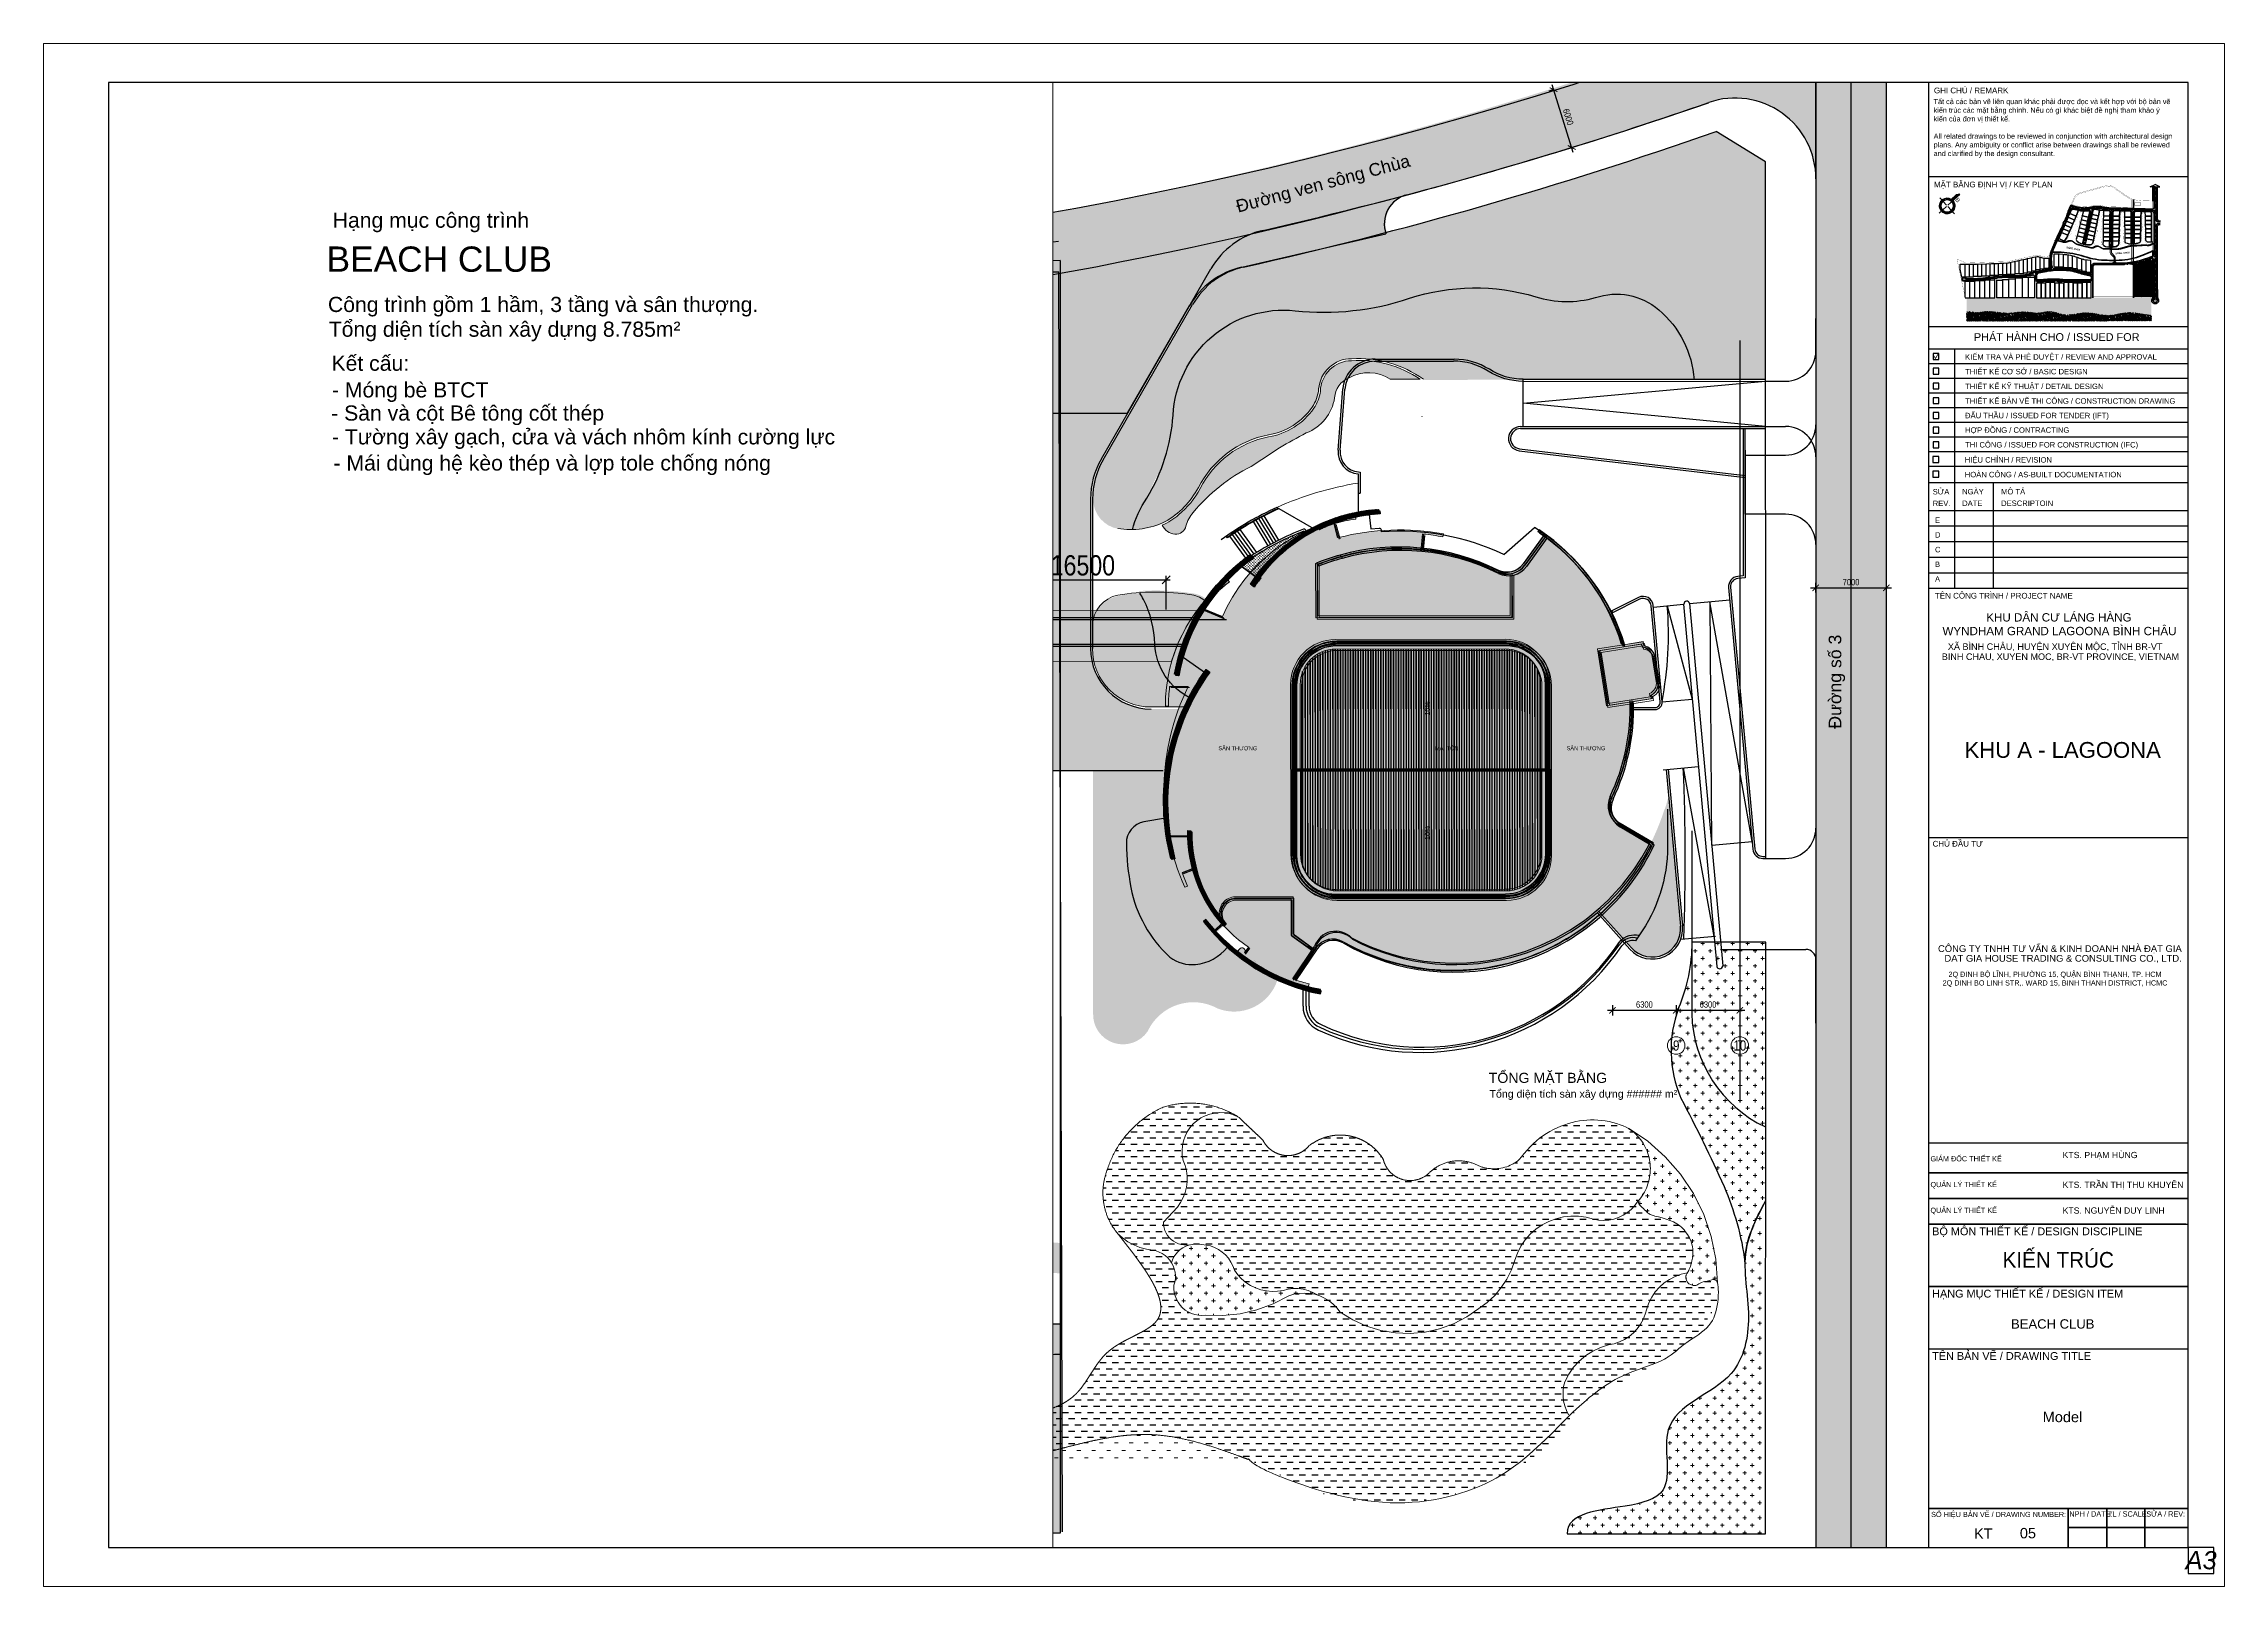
# Paper-space layout 'TỔNG MẶT BẰNG' of a CAD drawing. Header units: millimetres. Extents: x -422 to 10, y -57 to 248.
# The model-space entities are those that its viewports show. They can reach past a viewport. Long polylines and large blocks are cut down to what shows.
import ezdxf
from ezdxf.enums import TextEntityAlignment as Align

# ---------------------------------------------------------------- set-up
doc = ezdxf.new("R2010")
doc.units = ezdxf.units.MM
doc.header["$MEASUREMENT"] = 0
for name, pattern in [('ACAD_ISO10W100', [18.5, 12, -3, 0.5, -3]), ('ACAD_ISO12W100', [21, 12, -3, 0, -3, 0, -3]), ('CENTER', [2, 1.25, -0.25, 0.25, -0.25]), ('CENTER2', [1.125, 0.75, -0.125, 0.125, -0.125]), ('CENTERX2', [4, 2.5, -0.5, 0.5, -0.5]), ('DASH', [0.35, 0.25, -0.1]), ('DASHED', [0.75, 0.5, -0.25]), ('LBC - MP - LANSCAPE$0$DASH', [0.35, 0.25, -0.1]), ('XR-BC-Grid$0$LBC - BEACH CLUB - GRID$0$CENTER2', [28.575000000000003, 19.05, -3.175, 3.175, -3.175]), ('XR-BC-Roof$0$HID', [2.3, 1.5, -0.8]), ('XR-BC-Roof$0$HIDDEN', [9.524999999999999, 6.35, -3.175]), ('XR-BC-Roof$0$LBC - BEACH CLUB - 240809 DG Rev$0$DASHED1', [2.5, 1.25, -1.25]), ('Xref-LBC-Plot$0$ACAD_ISO10W100', [18, 12, -3, 0, -3]), ('Xref-LBC-Plot$0$HIDDEN', [9.524999999999999, 6.35, -3.175])]:
    doc.linetypes.add(name, pattern=pattern)
doc.layers.get('Defpoints').update_dxf_attribs({"color": 1})
for name, color, linetype in [('1', 7, 'Continuous'), ('240930  KHU B- TMB gời inno$0$1', 7, 'Continuous'), ('240930  KHU B- TMB gời inno$0$TMB-KHU B-XREF$0$Xref-LBC-Plot$0$DA-SITE-CNTR1', 8, 'Continuous'), ('A-DG-Giao thong', 1, 'Continuous'), ('A-DG_ky hieu', 8, 'DASHED'), ('A-DIM', 7, 'Continuous'), ('A-WALL-PATT', 7, 'Continuous'), ('CENTER', 8, 'CENTER'), ('DA-ANNO-DIMS', 9, 'Continuous'), ('DA-GRID-LINE', 9, 'CENTER'), ('DA-LANS-TREE', 7, 'Continuous'), ('DIEN HOA', 111, 'Continuous'), ('DIM', 8, 'Continuous'), ('K-le duong', 5, 'Continuous'), ('MASTER PLAN - ZONE B$0$DA-GRNL-PATT', 8, 'Continuous'), ('NET DIM', 7, 'Continuous'), ('net ranh song', 150, 'Continuous'), ('QH_Ranh giới lập quy hoạch', 1, 'QH_Ranh giới lập quy hoạch'), ('ranh dat', 7, 'Continuous'), ('ranh dat DG', 224, 'Continuous'), ('ranh lo dat', 232, 'Continuous'), ('T-timduong', 1, 'DASHED'), ('XR-BC-Frame outside$0$DA-DOOR-WIND', 21, 'Continuous'), ('XR-BC-Frame outside$0$DA-WALL-FULL', 2, 'Continuous'), ('XR-BC-Frame outside$0$LBC - BEACH CLUB - 240809 DG Rev$0$DA-DOOR-WIND', 21, 'Continuous'), ('XR-BC-Frame outside$0$LBC - BEACH CLUB - 240809 DG Rev$0$DA-WALL-FULL', 2, 'Continuous'), ('XR-BC-Grid$0$LBC - BEACH CLUB - 240809 DG Rev$0$K-DIM', 7, 'Continuous'), ('XR-BC-Level 01$0$LBC - BEACH CLUB - 240809 DG Rev$0$DA-WALL-FULL', 2, 'Continuous'), ('XR-BC-Partition outdoor$0$DA-STRC-OTLN', 3, 'Continuous'), ('XR-BC-Roof$0$DA-DOOR-WIND', 21, 'Continuous'), ('XR-BC-Roof$0$DA-WALL-PATT', 8, 'Continuous'), ('XR-BC-Roof$0$LBC - BEACH CLUB - 240809 DG Rev$0$DA-ELEV-PEN1', 8, 'Continuous'), ('Xref-LBC-Plot$0$DA-SITE-CNTR5', 5, 'Continuous')]:
    doc.layers.add(name, color=color, linetype=linetype)
for name, color, linetype, lineweight in [('_BRIDGE', 35, 'Continuous', 15), ('A-Wall', 6, 'Continuous', 9), ('DA-CLNG-HATCH', 8, 'Continuous', 9), ('ke', 253, 'Continuous', 15), ('LBC - MP - LANSCAPE$0$dt khu dat villa', 9, 'Continuous', 15), ('Level 49', 7, 'Continuous', 15), ('QH_CT_RanhCTngam', 251, 'ACAD_ISO12W100', 15), ('QH_DAT_CTHTKT_Baidoxe', 252, 'Continuous', 15), ('QH_DAT_NLK_Baicat', 43, 'Continuous', 40), ('QH_DAT_NLK_Matnuocbien', 152, 'Continuous', 13), ('QH_HTKT_GT_Chigioixaydung', 7, 'DASHED', 20), ('QH_HTKT_GT_Heduong', 5, 'Continuous', 25), ('QH_HTKT_GT_Longduong', 7, 'Continuous', 35), ('tu can', 7, 'CENTER2', 15), ('XR-BC-Grid$0$LBC - BEACH CLUB - GRID$0$DA-GRID-LINE', 9, 'XR-BC-Grid$0$LBC - BEACH CLUB - GRID$0$CENTER2', 9), ('XR-BC-Roof$0$DA-ANNO-TEXT', 11, 'Continuous', 9), ('XR-BC-Roof$0$DA-WALL-LOW', 1, 'Continuous', 20), ('XR-BC-Stair-ST01&02-Semi$0$DA-WALL-LOW', 1, 'Continuous', 20)]:
    doc.layers.add(name, color=color, linetype=linetype, lineweight=lineweight)
doc.layers.add('Khong in', color=182, linetype='Continuous', lineweight=9, plot=False)
doc.layers.add('MASTER PLAN - ZONE B$0$_ QH Giao thông', color=7, linetype='Continuous', true_color=0x6c6565)
doc.layers.add('MASTER PLAN - ZONE B$0$GRASS', color=95, linetype='Continuous', lineweight=0, transparency=0.6)
doc.layers.add('TMB-KHU B-XREF$0$GRASS', color=95, linetype='Continuous', lineweight=0, transparency=0.6)
doc.layers.add('MASTER PLAN - ZONE B$0$HACHT', color=7, linetype='Continuous', lineweight=9, true_color=0x636363)
doc.styles.add('00- Xref LMR - Title Block 1$0$A1 Khung ten$0$Arial', font='arial.ttf', dxfattribs={"height": 2})
doc.styles.add('arial', font='arial.ttf', dxfattribs={"height": 1.25})
doc.styles.add('Arial 2015', font='arial.ttf', dxfattribs={"width": 0.7})
doc.styles.add('Dim-Text', font='ARIALN.TTF')
doc.styles.add('Gen-Text', font='arial.ttf', dxfattribs={"height": 2.5})
doc.styles.add('HOTEL$0$Standard', font='arial.ttf')
doc.styles.add('KHUNG TEN ARIAL', font='arial.ttf')
doc.styles.add('KIEU CHU 1', font='arial.ttf')
doc.styles.add('KIEU CHU 2', font='uv-abc.shx', dxfattribs={"width": 0.7})
doc.styles.add('NPH STANDARD', font='arial.ttf')
doc.styles.get("Standard").update_dxf_attribs({"font": 'arial.ttf'})
doc.styles.add('Wingding', font='wingding.ttf')
doc.styles.add('XR-BC-Grid$0$Xrefs-BZ-Hotel-Sections$0$GRID', font='ARIALN.TTF')
doc.styles.add('XR-BC-Roof$0$Standard', font='arial.ttf')
doc.styles.add('Xr-GR-Grid 1-400$0$Dim-Text', font='ARIALN.TTF')
doc.linetypes.add('QH_Ranh giới lập quy hoạch', pattern='A,1.035069,["l",Wingding,S=1.5,R=0,X=0,Y=-0.68],2.464930999999999', length=3.5)
doc.dimstyles.new('DIM-250', dxfattribs={"dimscale": 25, "dimtxt": 25, "dimasz": 25, "dimexe": 20, "dimexo": 20, "dimgap": 10, "dimtad": 1, "dimdec": 0, "dimzin": 0, "dimdsep": 46, "dimtxsty": 'Dim-Text', "dimblk": 'ARCHTICK', "dimcen": 10, "dimdle": 20, "dimclrt": 11, "dimadec": 0, "dimazin": 0, "dimtfac": 1, "dimtdec": 0, "dimtofl": 0, "dimtmove": 0, "dimatfit": 3, "dimldrblk": 'User-R-Angle-1', "dimfxl": 1, "dimtolj": 1, "dimtzin": 0, "dimarcsym": 0})
doc.dimstyles.new('DIM-400', dxfattribs={"dimscale": 10, "dimtxt": 100, "dimasz": 80, "dimexe": 40, "dimexo": 80, "dimgap": 40, "dimtad": 1, "dimdec": 0, "dimzin": 0, "dimdsep": 46, "dimtxsty": 'Xr-GR-Grid 1-400$0$Dim-Text', "dimblk": 'Xr-GR-Grid 1-400$0$_ArchTick', "dimcen": -100, "dimdle": 40, "dimclrt": 11, "dimadec": 0, "dimazin": 0, "dimtfac": 1, "dimtdec": 0, "dimtix": 1, "dimtofl": 0, "dimtmove": 0, "dimatfit": 3, "dimldrblk": 'Xr-GR-Grid 1-400$0$_ArchTick', "dimfxl": 1, "dimtolj": 1, "dimtzin": 0, "dimarcsym": 1})
pattern_1 = [(270, (366273.393918342, -180281.1942114974), (250, -6.123233995736766e-14), [])]
pattern_2 = [(1.394195534812369e-05, (-304572.0157698498, 1.591159965726547), (499.999878333475, 500.0001216664996), [250.0000000000011, -750.0000000000035]), (90.00001394195533, (-304447.0157394332, -123.4088096176565), (-500.0001216665, 499.9998783334746), [250.0000000000009, -750.000000000003])]
pattern_3 = [(1.39419553481237e-05, (653868.0000027396, -173963.7904990387), (74.99998175002091, 75.00001824997466), [37.49999999999998, -112.5]), (90.0000139419553, (653886.750007302, -173982.5404944762), (-75.00001824997464, 74.99998175002091), [37.49999999999998, -112.5])]
pattern_4 = [(270.0985448741697, (-172888.5007644242, -6800.657552847144), (249.9996302293174, 0.4299829168130748), [])]
pattern_5 = [(90, (653921.4505, -174009.2360068477), (-141.4213562, 141.4213562), [37.5, -245.3427126]), (45, (653921.4505, -174009.2360068477), (-141.4213562373095, 141.4213562373095), [37.5, -162.5]), (135, (653921.4505, -174009.2360068477), (-141.4213562373095, -141.4213562373095), [37.5, -162.5])]

# ---------------------------------------------------------------- blocks, each defined once
blk = doc.blocks.new('HUONG BAC')
at = {"layer": 'Level 49'}
h = blk.add_hatch(color=44, dxfattribs=at)
h.paths.add_polyline_path([(477722.2874396135, 1169062.960473686), (477722.3214124895, 1169077.096031745, 0.3117655212058532), (477661.4439123875, 1169001.904312146), (477674.927412501, 1169001.871906402, -0.2926836686829031)])
h.paths.add_polyline_path([(477739.8412057532, 1168910.555019905), (477739.8736114972, 1168924.038520018, -0.3637745677511784), (477674.8972648037, 1168989.32794263), (477661.4137646903, 1168989.360348374, 0.371642149651068)])
h.paths.add_polyline_path([(477752.4175752693, 1168924.008372321), (477752.3851695253, 1168910.524872208, 0.3716421496510692), (477831.1904979942, 1168988.95231327), (477817.7069978808, 1168988.984719014, -0.3637745677511782)])
h.paths.add_polyline_path([(477817.7371455782, 1169001.528682787), (477831.2206456915, 1169001.496277043, 0.371642149651796), (477752.7932046287, 1169080.301605511), (477752.7607988847, 1169066.818105398, -0.3637745677524512)])
blk.add_hatch(color=1, dxfattribs=at).paths.add_polyline_path([(477740.4845987648, 1169178.260329585), (477722.5012165717, 1169151.909569741), (477722.2874396135, 1169062.960473686), (477722.2698385256, 1169055.636948847, -0.07149669459199763), (477740.2003099441, 1169059.972400754)])
for p, q in [((477661.4439123877, 1169001.904312146), (477674.9274125011, 1169001.871906402)), ((477722.2874396135, 1169062.960473686), (477722.2698385256, 1169055.636948846)), ((477722.5012165717, 1169151.909569741), (477722.2874396135, 1169062.960473686)), ((477740.4845987647, 1169178.260329585), (477722.5012165717, 1169151.909569741)), ((477740.4845987647, 1169178.260329585), (477740.2003099441, 1169059.972400754)), ((477746.7565806507, 1169178.245255736), (477746.3407617985, 1169005.229831856)), ((477752.7932046287, 1169080.301605511), (477752.7607988847, 1169066.818105398)), ((477817.7371455781, 1169001.528682787), (477831.2206456915, 1169001.496277043)), ((477629.8375415927, 1168995.708255611), (477736.5156860427, 1168995.451869316)), ((477661.4137646904, 1168989.360348374), (477674.8972648038, 1168989.32794263)), ((477739.8736114972, 1168924.038520018), (477739.8412057532, 1168910.555019905)), ((477746.2936485833, 1168985.62679356), (477746.0372622879, 1168878.94864911)), ((477752.4175752693, 1168924.008372321), (477752.3851695253, 1168910.524872208)), ((477756.1187243393, 1168995.404756101), (477862.7968687893, 1168995.148369805)), ((477817.7069978808, 1168988.984719014), (477831.1904979942, 1168988.95231327))]:
    blk.add_line(p, q, dxfattribs=at)
at = {"layer": 'Level 49', "const_width": 2.239999999999999}
for points in [[(477629.8375415927, 1168995.708255611), (477681.4841007607, 1168995.584130187)], [(477746.1613877125, 1168930.595208278), (477746.0372622879, 1168878.94864911)], [(477811.1503096214, 1168995.27249523), (477862.7968687893, 1168995.148369805)]]:
    blk.add_lwpolyline(points, dxfattribs=at)
at = {"layer": 'Level 49'}
blk.add_circle((477746.3172051909, 1168995.428312708), 64.8332916730456, dxfattribs=at)
for radius, start, end in [(85.12, 106.3739614494499, 175.6366737944068), (71.67999999999999, 109.58693127257, 174.84249758219), (71.67999999999999, 109.58693127257, 174.84249758219), (71.67999999999999, 4.882097845546191, 84.84249758218995), (85.12, 4.087921633329408, 85.63667379440675), (85.12, 184.0879216333294, 265.6366737944065), (71.67999999999999, 184.8820978455462, 264.8424975821899), (85.12, 274.0879216333294, 355.6366737944067), (71.67999999999999, 274.8820978455462, 354.8424975821899)]:
    blk.add_arc((477746.3172051909, 1168995.428312708), radius, start, end, dxfattribs=at)
at = {"layer": 'Level 49', "color": 28, "insert": (477755.4106819544, 1169143.258050997), "char_height": 44.8, "width": 107.6816391056, "attachment_point": 1, "rotation": 359.8622977138681}
blk.add_mtext('\\fSwis721 BlkEx BT|b0|i0|c0|p34;B', dxfattribs=at)
blk = doc.blocks.new('240930  KHU B- TMB gời inno$0$point')
for p, q in [((-2149.211953590275, 0), (2149.211953590333, 0)), ((0, -2149.211953590158), (0, 2149.211953590391))]:
    blk.add_line(p, q)
blk.add_circle((0, 0), 1000)
blk = doc.blocks.new('point')
for p, q in [((-2149.211953590275, 0), (2149.211953590333, 0)), ((0, -2149.211953590158), (0, 2149.211953590391))]:
    blk.add_line(p, q)
blk.add_circle((0, 0), 1000)
blk = doc.blocks.new('A$Cc8b114ad')
at = {"layer": 'ke', "linetype": 'Continuous', "ltscale": 0.5}
h = blk.add_hatch(dxfattribs=at)
h.set_pattern_fill('ANSI31', color=8, scale=2, angle=-2.656940011087553)
h.set_pattern_definition([(42.34305998891245, (-1185170.32974363, -432676.8698640888), (-0.1683920461749729, 0.1847812728200719), [])])
h.paths.add_polyline_path([(362.4120088058992, 67.70560597651684), (361.3931318388788, 65.34829693846359), (365.0463366776241, 64.6940734905661), (369.8144341537264, 63.69824354653201), (375.7384555118626, 62.15428299293853), (379.3115404448474, 61.05290218652181), (384.0629068941346, 59.77727851341524), (389.563203349244, 59.3002543807961), (393.7279201960192, 60.01354283536739), (398.6111842028333, 61.6228540178854), (403.4259188433646, 63.3992850678037), (408.0877876093147, 64.64045688090846), (412.1354821571151, 64.71119212987833), (416.6655741308352, 63.00345633900679), (420.6662667475176, 60.2209041572637), (424.6632302307991, 56.97349090944044), (428.8051366570874, 53.93821792327844), (431.5252911497374, 52.45341100031555), (437.9483883308714, 50.54759846022353), (440.4399173099084, 50.01539313234389), (447.4315036565533, 48.18823644449003), (452.111849654699, 46.80323542607994), (456.7850261353889, 45.45830440963618), (460.8790156517645, 44.4256032663402), (466.2084293151276, 43.35766164516053), (470.9711895182265, 42.47692108922593), (475.7564606501257, 41.43133226199961), (478.3773037341891, 40.71205404307739), (485.3309904620985, 38.74351281463169), (488.4717838929502, 38.56976739387073), (494.6265011052603, 40.60561405890667), (499.1327936144082, 43.06839009909936), (505.4616276642774, 45.44479462690606), (507.9614014215769, 45.41025984357111), (512.3367189301646, 44.04980841302267), (516.7376353761649, 41.63686504215048), (521.2053741759157, 38.87531262147286), (525.7811587429608, 36.46903404151135), (529.3370510428213, 35.31497478275514), (535.3706587182826, 34.99060888472059), (538.609759484418, 35.15820474061229), (545.1405511882624, 35.21068945014804), (551.3705733611716, 34.94246266852178), (554.873407712905, 34.73038687533744), (559.7606496361552, 34.42301838053345), (564.6521753410345, 34.1582372016278), (569.5376654618888, 33.99869065242865), (574.4068006321324, 34.00702604814478), (579.249261484016, 34.24589070305183), (582.3397953708193, 34.54989234567665), (588.8210004083815, 35.61202283925422), (593.5559061667885, 36.69058662070847), (598.2687281742694, 37.94642233732111), (602.9686000582299, 39.31331359082878), (607.6646554432813, 40.72504397993862), (612.3660279563629, 42.11539710382976), (617.0818512225525, 43.41815656307108), (621.8212588678582, 44.56710595660888), (626.5933845180554, 45.49602888408162), (629.4822363727727, 45.92099640099377), (636.2600530539643, 46.50592000968709), (641.1355145962444, 46.68878120859108), (646.0156909264625, 46.79166123829737), (652.346186506795, 46.97490633861116), (655.7213363274934, 47.15763133042537), (660.538925794652, 47.49970852769911), (665.3569866509646, 47.8672498443625), (670.1971065409018, 48.18330625956924), (675.0808731063737, 48.3709287524689), (681.2689398380464, 48.30809579114384), (685.053544478724, 48.09197718254291), (690.0563138257714, 47.88544559432239), (694.8888667451687, 48.20370702608443), (698.3833644494882, 49.09698231564789), (703.552096430911, 51.96292451536283), (707.5111371648965, 55.02055057301141), (705.9792819169817, 56.99626358784781), (702.1740126917142, 54.0573975546281), (697.4524673437702, 51.43940998823336), (694.4937948714945, 50.6831041516275), (690.0256421423986, 50.38884132471867), (685.1763772631531, 50.58903571846849), (681.3529424518349, 50.80737171112605), (675.0455574328083, 50.87141621741421), (670.0676460557153, 50.68017690884926), (665.1804518771825, 50.36104657594069), (660.3553112319208, 49.99296518391975), (655.5652169000825, 49.65284030325756), (652.2424282815774, 49.47295005945534), (645.953176440904, 49.29089881735808), (641.0623138998637, 49.18779350933573), (636.1056366320701, 49.00188619783194), (629.1925762111789, 48.40529109374665), (626.1723981585822, 47.96100470190868), (621.2876439795366, 47.0101579544139), (616.4543443806471, 45.83844683435746), (611.6786333580969, 44.51914321375034), (606.9502954771744, 43.1208155280915), (602.2596386044753, 41.71070804237388), (597.5977026219482, 40.35484990919895), (592.9562223167161, 39.1180247678426), (588.340768577764, 38.06667095213197), (582.0149409624285, 37.03000348503747), (579.0652018662079, 36.73985118023074), (574.3430406823757, 36.50692056142725), (569.5763368012852, 36.498760516522), (564.7605518922212, 36.65603068680457), (559.9066767471379, 36.91877381876157), (555.0274096680807, 37.22564075980381), (551.4998925118709, 37.43921094993175), (545.1843019726223, 37.71112178382509), (538.5350881628694, 37.65768537484155), (535.3731781924146, 37.49408348486804), (529.7977752250156, 37.7938163625081), (526.7558802955318, 38.78105858224399), (522.445892432472, 41.04756202525505), (517.9966640700588, 43.79767296626278), (513.3186079612935, 46.36256703129084), (508.3579597258942, 47.90501988795631), (505.0244582069574, 47.95107275666669), (498.0887447965799, 45.34679199615448), (493.6263375058772, 42.90800007735334), (488.136645289371, 41.09212922421284), (485.7455430307893, 41.22440251079433), (479.0486243476628, 43.12025445909239), (476.3545317274985, 43.8596356727644), (471.4654487438968, 44.9279075430245), (466.6813551841772, 45.8125931124664), (461.4306849499701, 46.86475562746682), (457.4366532575806, 47.87224259739742), (452.8122685248965, 49.20313144521833), (448.1024265256711, 50.59686087584168), (441.0173847437839, 52.44844088004902), (438.5660126975274, 52.97206844924904), (432.490487731062, 54.77475200523577), (430.1488196726425, 56.05296063493051), (426.1912720547991, 58.95313174882949), (422.1703184847722, 62.22003622446255), (417.838063977426, 65.23319554096133), (412.5699031800034, 67.21916553820529), (407.739241801901, 67.13474759878636), (402.6699950203767, 65.785115824081), (397.7869979667014, 63.98349886410915), (393.1223164026161, 62.44622293673456), (389.4584842917977, 61.81872069812334), (384.4983815897724, 62.24889545538417), (380.00409886078, 63.45549854519822), (376.4222488231028, 64.55958113982388), (370.3855823895429, 66.13290005340195), (365.5223335924095, 67.1486026064963)])
at = {"layer": 'QH_DAT_NLK_Baicat'}
h = blk.add_hatch(dxfattribs=at)
h.set_pattern_fill('AR-SAND', color=256, scale=3, angle=-47.65694001108755)
h.set_pattern_definition([(349.8430599889124, (-480046.14912778, -1167857.455201543), (4.145200416848517, 4.033221479680837), [0, -4.560000000000003, 0, -5.100000000000002, 0, -4.875000000000003]), (319.8430599889124, (-480046.14912778, -1167857.455201543), (9.83395275228172, 1.778464299864009), [0, -2.459999999999998, 0, -4.109999999999998, 0, -1.575]), (279.8430599889124, (-480048.6345943815, -1167854.727829956), (6.305308887539893, -6.893785888226475), [0, -1.5, 0, -5.4, 0, -7.050000000000002]), (269.8430599889124, (-480048.6345943815, -1167854.727829956), (8.020629816198937, -4.892187791929147), [0, -0.7499999999999991, 0, -3.539999999999996, 0, -4.049999999999994])])
h.paths.add_polyline_path([(459.6378326555716, -194.5778886335897, -0.01977978713817499), (470.7961560946426, -194.6497383974488, -0.02495963526693997), (493.0561902788469, -196.903599297395, 0.005715552139459565), (526.413212529151, -202.2095265348903, 0.02648919121015606), (543.0778613782024, -203.5854696754827, 0.03623931920877863), (559.7078893198634, -202.699154004687, 0.01841081141436888), (581.8259059418926, -199.0044033650775, -0.01351112118505535), (603.9813228787391, -195.079921767116, -0.04236425161299242), (626.1692166337746, -193.7478548011281, -0.0270494937426442), (648.4154821594714, -195.6186781718866, -0.001346595139065114), (681.7489085767887, -200.765795393148, 0.02354512379421999), (702.6920315353203, -203.0537534060427), (702.6854460772596, -139.8600694111087), (34.94653232023131, -139.8445300825401), (34.95194954611384, -191.827925601508, -0.0977111597647028), (37.37012857501406, -190.7034732426987, -0.06767711971687904), (48.41717876982898, -190.3577356226738, -0.01950605542644174), (59.43916103639651, -192.1629423932177, 0.0672171922465724), (76.15019376948487, -193.2862031653053, 0.02507067387494257), (92.85856476589117, -191.1678234383003, -0.01676382115922398), (104.0082947828342, -189.7571735249371, -0.03782104186358647), (120.7317128293219, -189.6923115965915, -0.01781527260255203), (138.1214049570265, -191.4868460644498, 0.009069810570484785), (159.7843980912588, -194.0637900673323, 0.02212439493894676), (182.1348558415195, -195.2159695725427, 0.02695302245410656), (204.4773050004153, -194.0982195599931, -0.01902757781774656), (237.9503594283016, -191.0507591033825, -0.04427775356047278), (260.2481860995761, -192.118492136477, 0.0126709229785746), (282.5332342803015, -194.8289113761853, 0.06845223764991508), (304.795024121646, -193.6358071959107, -0.007056348999231206), (320.801594695775, -190.6837527658795, -0.03758499861488727), (332.4576238112061, -189.5534224798898, -0.0472758354683236), (344.1390058586842, -190.5851328033023, -0.03027859639676051), (359.7767826493366, -194.4113237047573, 0.01453162618638819), (376.151063452475, -198.9513490761169, 0.07837828671425669), (403.7392858869864, -201.2117069808305, 0.01623772689253572), (414.8805158606266, -200.1774050884419, 0.006291382266314261), (437.31803083024, -196.876240415731, -0.02803214263359737)])
at = {"layer": 'QH_DAT_NLK_Matnuocbien'}
h = blk.add_hatch(dxfattribs=at)
h.set_pattern_fill('AR-RROOF', color=256, scale=5, angle=-47.65694001108755, style=0)
h.set_pattern_definition([(312.3430599889124, (-480046.14912778, -1167857.455201543), (11.10487548810024, -4.762535080583703), [75, -10, 25, -5]), (312.3430599889124, (-480039.8220866235, -1167860.686462938), (1.547340933514453, 8.174853884655715), [15, -1.65, 30, -3.75]), (312.3430599889124, (-480041.3239256802, -1167856.440349486), (19.98884185798614, -16.96079895454283), [40, -7.000000000000001, 20, -5])])
edge = h.paths.add_edge_path()
edge.add_arc((716.5003342318189, 20.33913839806928), 223.8192425419508, 261.06776679912565, 266.46294842013685, ccw=False)
edge.add_arc((-290.4960142389932, -6386.64580495165), 6261.818560337892, 81.06780155976129, 81.37641704632446)
edge.add_arc((620.0142576771196, -400.1398703910218), 206.4837708364356, 82.09407318122695, 88.29184920740094)
edge.add_arc((622.921957794692, -325.1141345862247), 131.406408346117, 88.58398711229566, 98.28735619126799)
edge.add_arc((665.5061232712958, -606.9151137659628), 416.4054831913509, 98.4966820575072, 101.5930155241488)
edge.add_arc((520.6129664557116, 99.38647597990166), 304.6048929957892, 277.3740440113584, 281.5930131848651, ccw=False)
edge.add_arc((545.2865818099533, -88.56932672612993), 115.0373486522619, 268.8998517709771, 277.20165899323626, ccw=False)
edge.add_arc((547.7223173837962, -45.73003768564149), 157.9237422946737, 262.2452615047107, 268.3147176067042, ccw=False)
edge.add_arc((741.8100012587365, 1259.442136801762), 1477.437430665333, 260.30703071582684, 261.61692451299535, ccw=False)
edge.add_arc((459.3651786282844, -418.5980994759052), 224.2399065185971, 81.35885261305027, 87.07799220322418)
edge.add_arc((464.3092286239988, -335.5905310442445), 141.0899970226688, 87.36476968018808, 91.89737192084885)
edge.add_arc((468.9592927756106, -394.626085498694), 200.2652508241081, 92.6678285743921, 99.09066675878026)
edge.add_arc((294.9264297824576, 693.0350753177922), 901.2311123792923, 277.6487808491736, 279.09063457989805, ccw=False)
edge.add_arc((393.3897355742108, -29.20669156384338), 172.3161005839249, 273.4433384400658, 277.1644243038554, ccw=False)
edge.add_arc((397.1106546403378, -112.6250881317255), 88.8342714914259, 256.3529389592228, 274.27927095390993, ccw=False)
edge.add_arc((446.0533709299656, 84.95994151270952), 292.3900708206846, 252.8033643283419, 256.1682187205337, ccw=False)
edge.add_arc((320.395309379435, -321.495622778757), 133.0463058790107, 72.85882030784165, 80.03632388927508)
edge.add_arc((332.8547069332535, -251.7036939824093), 62.15153998746308, 80.216841106188, 90.36606239773873)
edge.add_arc((334.1374819881648, -267.5401910796804), 78.00485882362211, 91.23397729605803, 99.37461495402049)
edge.add_arc((417.381693866419, -759.2297185387947), 576.6907583375967, 99.57746372514625, 101.2580922927812)
edge.add_arc((289.3271137793943, -113.3092282956559), 81.8022953726031, 265.2359586528784, 280.89962128915863, ccw=False)
edge.add_arc((324.859271242388, 246.1444362246875), 442.9999849880162, 261.6135565891238, 264.5173628283707, ccw=False)
edge.add_arc((243.0824830888375, -317.2352602985138), 126.2888238723656, 82.18793670723115, 92.3290265217806)
edge.add_arc((261.2393829791976, -632.2118392902439), 441.7753697178636, 93.02185606564471, 97.38212951922374)
edge.add_arc((182.9460363140662, 12.42745578401264), 207.64500983086, 269.77616926254933, 275.95185180583985, ccw=False)
edge.add_arc((183.9725876531938, 57.7909495002541), 253.01359322581, 264.51412505249954, 269.58383578861174, ccw=False)
edge.add_arc((219.9778694584334, 404.2936873001195), 601.3775226236784, 262.11316535037383, 264.2554941593601, ccw=False)
edge.add_arc((104.2520225395059, -434.5399985994109), 245.4016504069737, 82.22313263501745, 86.14946425405384)
edge.add_arc((112.7981328611327, -300.1096997472237), 110.7020383598412, 85.8903136447468, 94.55412852456902)
edge.add_arc((119.4646354785037, -356.6924491357131), 167.6492908152445, 95.28986706265152, 99.13149202824286)
edge.add_arc((63.39357612715514, -25.71903248501167), 168.052039510287, 274.3534378089315, 280.09800965904583, ccw=False)
edge.add_arc((71.95353049265589, -130.8522704368975), 62.57481872630134, 258.4635259984673, 273.84550396490675, ccw=False)
edge.add_arc((30.80048115928844, -332.4701878674914), 143.2001994331259, 78.46362707785069, 82.93348809051831)
edge.add_arc((44.16496248767407, -231.1516172057954), 41.01490116912236, 84.04917203677094, 99.5360099308097)
edge.add_arc((39.01055155650988, -197.3936881327218), 6.888393341293988, 103.7769673852825, 126.0998532541302)
edge.add_line((34.95194954681233, -191.8279256017408), (35.07561639152448, -224.4731525561907))
edge.add_line((35.07561639152448, -224.4731525561906), (702.6626667949427, -223.8313382779849))
edge.add_line((702.6626667949427, -223.8313382779857), (702.6920315357858, -203.0537534062754))
at = {"layer": '240930  KHU B- TMB gời inno$0$TMB-KHU B-XREF$0$Xref-LBC-Plot$0$DA-SITE-CNTR1'}
for points in [[(430.3719134454151, 154.3714654208156), (439.6313032731415, 175.7963359213904), (419.6442112834194, 180.269973234972), (412.7817091736944, 176.772224511486), (407.3935584721623, 164.3022393917204), (403.5407414268704, 155.3855305083557), (401.4422218052206, 150.5333762450614), (395.4878593320029, 136.7658207912459), (389.5334968597165, 122.9982653371994), (387.0076899398121, 117.1581460984894), (383.5826059270187, 109.229209554614), (377.634272468975, 95.45904848468535), (370.486423151335, 78.91205476014875), (368.1154460725376, 73.424819608917), (385.1460822022057, 66.02644814131827), (389.1950155829547, 67.15715952962682), (397.0128123571632, 77.21089627384254), (400.6182510487272, 85.52584522194275), (406.5689836086242, 99.29496944905304), (412.5197161694525, 113.0640936766281), (418.4704487298151, 126.8332179046702), (424.421181289945, 140.6023421320137)], [(303.8297413571274, -87.39083479042165), (290.3137525497007, -87.39263460622169), (287.3137525750792, -87.39303409284867), (287.3207412189806, -139.8753125676881), (292.4146697034595, -139.875301894499), (303.8367302734406, -139.8751492050947), (303.8367301935797, -139.8745538967191)], [(320.3297412118411, -87.38863761839502), (303.8297413571274, -87.39083479042165), (303.8367301935797, -139.8745538967191), (303.8367302734406, -139.8751492050947), (320.3367303900888, -139.8749286329839), (320.3367303244306, -139.8744390762881)], [(336.8294081597125, -84.88644046732179), (320.3294083068615, -84.8886376402811), (320.3297412118411, -87.38863761839502), (320.3367303244306, -139.8744390762881), (320.3367303900888, -139.8749286329839), (336.8367305053399, -139.8747080613389), (336.8367304310671, -139.8741507271766)], [(353.3297409189401, -87.38424327294388), (353.3294080139605, -84.88424329459622), (336.8294081597125, -84.88644046732179), (336.8367304310671, -139.8741507271766), (336.8367305053399, -139.8747080613389), (337.4752559140326, -139.8746995257684), (353.3367309521419, -139.8769635620993)], [(369.8297407722569, -87.3820461002174), (353.3297409189401, -87.38424327294388), (353.3367309521419, -139.8769635620993), (369.8367314136124, -139.8793187404522), (369.8367313386409, -139.878758782987)], [(386.3344948957676, -87.3798482944253), (386.3297406269705, -87.37984892749182), (369.8297407722569, -87.3820461002174), (369.8367313386409, -139.878758782987), (369.8367314136124, -139.8793187404522), (375.82960017561, -139.8801741513885), (386.3367316476072, -139.8799450546508)], [(402.8294075743762, -84.87765177804931), (386.334161989391, -84.87984831747553), (386.3344948957676, -87.3798482944253), (386.3367316476072, -139.8799450546508), (402.8367317414379, -139.8795852910257)], [(419.3297403340696, -87.37545458273917), (419.3294074295557, -84.87545460555702), (402.8294075743762, -84.87765177804931), (402.8367317414379, -139.8795852910257), (419.3367318399253, -139.8792255267035)], [(435.8297401885504, -87.37325741001405), (419.3297403340696, -87.37545458273917), (419.3367318399253, -139.8792255267035), (433.7904495554977, -139.8789103790182), (435.8367317933591, -139.8777793296617)], [(452.3318004568575, -87.37105996347918), (435.8297401885504, -87.37325741001405), (435.8367317933591, -139.8777793296617), (452.3387911396569, -139.8686580823273)], [(468.8314664054199, -84.86135570192755), (452.3314665521032, -84.86355287465312), (452.3318004568575, -87.37105996347918), (452.3387911396569, -139.8686580823273), (468.8387900718956, -139.8595379739995)], [(485.3300393037499, -84.85915871965653), (468.8314664054199, -84.86135570192755), (468.8387900718956, -139.8595379739995), (485.3402159565596, -139.8504170763767)]]:
    blk.add_lwpolyline(points, close=True, dxfattribs=at)
for points in [[(253.9513535744046, 1.139391150092251), (253.9579534125515, -48.42309039738075)], [(268.9509128888604, 4.449774318142317), (268.9573776712643, -44.09849090711214)], [(283.9504722557032, 7.759783475426957), (283.956829384668, -39.98003849689803)], [(298.9505820279012, 6.936419711913459), (298.9564140478616, -36.86001617577858)], [(313.9511324607303, 2.803859057137288), (313.9560783882627, -34.33833223092324)], [(368.3142513164787, -28.44731605774768), (368.3081421635582, 17.43029910954692)], [(384.8604748963846, -30.94621988921381), (384.8542497388555, 15.80253004794986)], [(401.3604747478387, -30.94402271718673), (401.3545168095736, 13.79802757990592)], [(417.860935877776, -34.40584030910441), (417.8549567910379, 10.49501950130752)], [(434.3614964720329, -38.61461795330979), (434.355620896444, 5.508917453000322)], [(28.95407001790602, -19.27513068285725), (28.9602457934526, -65.65305168856821)], [(43.95406988472689, -19.27313325344585), (43.96024565980781, -65.65105425915726)], [(58.95401189639256, -18.8366641288153), (58.95997920213301, -63.64905684743962)], [(73.95394158386637, -18.30763889430045), (73.95997907011781, -63.6470594175621)], [(82.80339333158929, -139.8308880303516), (82.79525495786231, -78.71455730800471)], [(88.95387096097693, -17.77630117000081), (88.95971261221007, -61.64506200631149)], [(100.8033931714019, -139.8284911150113), (100.7952547993046, -78.71216039196543)], [(103.9538003413475, -17.24496344476984), (103.9597124799623, -61.64306457643352)], [(118.8033930116799, -139.8260941996705), (118.7949217346032, -76.2097634992092)], [(118.953730012756, -16.71583160199225), (118.95944602252, -59.64106716448487)], [(133.953659792198, -16.18750181491487), (133.9594458900393, -59.63906973507301)], [(148.9535895732699, -15.65917185624085), (148.9591794330629, -57.63707232312299)], [(163.9535193515477, -15.13084178022063), (163.9591792987196, -57.63507489371159)], [(164.7949200621807, -76.19413386262067), (164.8033962391785, -139.8472793365358)], [(178.9534491319212, -14.60251229139976), (178.95891284314, -55.63307748152829)], [(186.7945869625547, -73.69120432133832), (186.8033967718949, -139.8498021562114)], [(193.9531172947028, -12.10952719324223), (193.9589127104265, -55.63108005188406)], [(208.9526766601487, -8.799517493461735), (208.9586462539156, -53.62908263993404)], [(211.8033970466352, -139.8502043881449), (211.7942538356875, -71.18787529435895)], [(223.9522358744873, -5.488384481054254), (223.9586461209694, -53.62708521052218)], [(236.8033971481493, -139.8493047489319), (236.7935878040736, -66.18454628926702)], [(238.9517947251445, -2.174496745690249), (238.9583796635271, -51.62508779880636)], [(258.8033969530371, -139.8463751857639), (258.7935876084958, -66.18161672656379)], [(450.8621810448823, -43.75441235001244), (450.8563642504162, -0.07231007399923328)], [(467.362733414164, -47.90141377667851), (467.3568312521095, -3.578233465551875)], [(46.80339365010161, -139.8356818617317), (46.79558818368253, -81.21935111633547)], [(64.8033934889828, -139.8332849466237), (64.79558802419353, -81.21695420076139)]]:
    blk.add_lwpolyline(points, dxfattribs=at)
for points in [[(430.3719134454151, 154.3714654208156, 0), (407.3935584721623, 164.3022393917204, 0), (403.5407414268704, 155.3855305083557, 0), (401.4422218052206, 150.5333762450614, 0), (424.421181289945, 140.6023421320137, 0), (430.3719134454151, 154.3714654208156, 0)], [(430.3719134454151, 154.3714654208156, 0), (439.6313032731415, 175.7963359213904, 0), (419.6442112834194, 180.269973234972, 0), (412.7817091736944, 176.772224511486, 0), (407.3935584721623, 164.3022393917204, 0), (430.3719134454151, 154.3714654208156, 0)], [(476.4109305134044, 154.5429980938784, 0), (480.2095894645902, 171.1411809145943, 0), (477.16566337063, 174.4160761847161, 0), (471.988735172665, 173.6235303373542, 0), (460.1804882008585, 173.2296847119001, 0), (457.1677573735362, 173.3153107713438, 0), (452.7067839989906, 155.8376237996858, 0), (475.5123198244256, 150.616532617481, 0), (476.4109305134044, 154.5429980938784, 0)], [(508.1181245849004, 141.0995891739153, 0), (511.1529594243041, 155.7928751630247, 0), (488.1602261320224, 161.0568229577043, 0), (484.8138449559922, 146.4348622709517, 0), (508.1181245849004, 141.0995891739153, 0)], [(515.2089845677838, 175.6419958744659, 0), (499.060411438579, 178.976139460457, 0), (495.9221602862236, 178.4025279697967, 0), (491.0668344001753, 173.7572027384308, 0), (488.1602261320224, 161.0568229577043, 0), (511.1529594243041, 155.7928751630247, 0), (515.2089845677838, 175.6419958744659, 0)], [(552.8750640596265, 155.1169628882785, 0), (553.0835013645703, 170.699065753724, 0), (550.1248626220042, 173.7848598083947, 0), (529.1613096173389, 173.7597185822665, 0), (528.9184925693555, 155.4358082409021, 0), (552.8750640596265, 155.1169628882785, 0)], [(587.8563112332488, 154.6518781762575, 0), (588.3389689375182, 172.6881433215458, 0), (588.3141896070448, 172.6888544703838, 0), (566.1208189576867, 173.3257884683558, 0), (563.0826046126897, 170.4121102874628, 0), (562.9197329466699, 158.0272069305647, 0), (562.8797096654309, 154.9838075300213, 0), (587.8563112332488, 154.6518781762575, 0)], [(629.9419349359815, 151.5217008462646, 0), (629.9484266901856, 155.5462091346267, 0), (629.9693114205731, 168.4932479108688, 0), (626.9753854526209, 171.5793065011972, 0), (605.0324213197458, 172.2090534656313, 0), (605.3469990990127, 151.5632375413556, 0), (629.9419349359815, 151.5217008462646, 0)], [(664.9629028218335, 170.489037436666, 0), (664.9387191510762, 170.4897861282811, 0), (642.9724662194495, 171.1202016987368, 0), (639.9688615151682, 168.2062684327825, 0), (639.9484133869412, 155.5300786036537, 0), (639.9412262395491, 151.0744670887948, 0), (664.6785323892257, 151.0385188162331, 0), (664.9629028218335, 170.489037436666, 0)], [(702.3208649628798, 154.4541949639092, 0), (702.3058381674348, 166.4089652078696, 0), (699.3032147160268, 169.4919292770787, 0), (679.2744259722533, 170.0460469773975, 0), (679.6130199118054, 154.4521654788409, 0), (702.3208649628798, 154.4541949639092, 0)], [(397.0128123571632, 77.21089627384254, 0), (400.6182510487272, 85.52584522194275, 0), (377.634272468975, 95.45904848468535, 0), (370.486423151335, 78.91205476014875, 0), (368.1154460725376, 73.424819608917, 0), (385.1460822022057, 66.02644814131827, 0), (389.1950155829547, 67.15715952962682, 0), (397.0128123571632, 77.21089627384254, 0)], [(406.5689836086242, 99.29496944905304, 0), (383.5826059270187, 109.229209554614, 0), (377.634272468975, 95.45904848468535, 0), (400.6182510487272, 85.52584522194275, 0), (406.5689836086242, 99.29496944905304, 0)], [(412.5197161694525, 113.0640936766281, 0), (389.5334968597165, 122.9982653371994, 0), (387.0076899398121, 117.1581460984894, 0), (383.5826059270187, 109.229209554614, 0), (406.5689836086242, 99.29496944905304, 0), (412.5197161694525, 113.0640936766281, 0)], [(412.5197161694525, 113.0640936766281, 0), (418.4704487298151, 126.8332179046702, 0), (395.4878593320029, 136.7658207912459, 0), (389.5334968597165, 122.9982653371994, 0), (412.5197161694525, 113.0640936766281, 0)], [(424.421181289945, 140.6023421320137, 0), (401.4422218052206, 150.5333762450614, 0), (395.4878593320029, 136.7658207912459, 0), (418.4704487298151, 126.8332179046702, 0), (424.421181289945, 140.6023421320137, 0)], [(458.0375967521687, 74.26099733705678, 0), (458.7804147365971, 77.50672900467225, 0), (434.152838455979, 83.14495747466526, 0), (431.0175876792056, 70.861331807449, 0), (432.6257847521922, 66.08987542660861, 0), (440.39820114919, 60.10798087366811, 0), (448.9582050419415, 55.8222693339917, 0), (453.5820143944585, 54.79240137222268, 0), (458.0375967521687, 74.26099733705678, 0)], [(458.7804147365971, 77.50672900467225, 0), (462.1267959147228, 92.12868969002784, 0), (437.8636271003636, 97.68349084584088, 0), (434.152838455979, 83.14495747466526, 0), (458.7804147365971, 77.50672900467225, 0)], [(462.4676764199978, 93.61816177354149, 0), (465.2563266989312, 105.8031296283011, 0), (465.4731756758413, 106.7506478712889, 0), (441.5737618457063, 112.2194575224999, 0), (437.8636271003636, 97.68349084584088, 0), (462.1267959147228, 92.12868969002784, 0), (462.4676764199978, 93.61816177354149, 0)], [(465.4731756758413, 106.7506478712889, 0), (468.8195574686399, 121.3726112456056, 0), (445.285206028959, 126.7605572135658, 0), (441.5737618457063, 112.2194575224999, 0), (465.4731756758413, 106.7506478712889, 0)], [(472.1659390823918, 135.9945738362148, 0), (448.9964079076891, 141.3007090657484, 0), (445.285206028959, 126.7605572135658, 0), (468.8195574686399, 121.3726112456056, 0), (472.1659390823918, 135.9945738362148, 0)], [(472.1659390823918, 135.9945738362148, 0), (475.5123198244256, 150.616532617481, 0), (452.7067839989906, 155.8376237996858, 0), (448.9964079076891, 141.3007090657484, 0), (472.1659390823918, 135.9945738362148, 0)], [(495.9370974553751, 82.33598920237318, 0), (471.4283210511786, 87.94701934326395, 0), (468.0819398735186, 73.32505865697749, 0), (492.9439503171017, 67.6331592467609, 0), (495.9370974553751, 82.33598920237318, 0)], [(498.9720187850764, 97.02969474135853, 0), (474.7747968721671, 102.5693972476292, 0), (471.9925578862895, 90.41244344948836, 0), (471.4283210511786, 87.94701934326395, 0), (495.9370974553751, 82.33598920237318, 0), (498.9720187850764, 97.02969474135853, 0)], [(502.0484549070244, 111.7130171961621, 0), (478.1210826032332, 117.1909408986107, 0), (474.7812081656887, 102.5974113051784, 0), (474.7747968721671, 102.5693972476292, 0), (498.9720187850764, 97.02969474135853, 0), (502.0484549070244, 111.7130171961621, 0)], [(502.0484549070244, 111.7130171961621, 0), (505.0832897461953, 126.4063031855044, 0), (481.4674637797291, 131.8129015846648, 0), (478.1210826032332, 117.1909408986107, 0), (502.0484549070244, 111.7130171961621, 0)], [(508.1181245849004, 141.0995891739153, 0), (484.8138449559922, 146.4348622709517, 0), (481.4674637797291, 131.8129015846648, 0), (505.0832897461953, 126.4063031855044, 0), (508.1181245849004, 141.0995891739153, 0)], [(551.6712681006177, 65.12501373724126, 0), (551.7454261265232, 70.66885369783313, 0), (551.8719005042224, 80.12367193237833, 0), (527.9203829793262, 80.44245001999661, 0), (527.720761061879, 65.44377837609454, 0), (551.6712681006177, 65.12501373724126, 0)], [(551.8719005042224, 80.12367193237833, 0), (551.9126200729518, 83.16773606161632, 0), (552.0725338864142, 95.12233011471062, 0), (528.1200048972389, 95.44112166436435, 0), (527.9203829793262, 80.44245001999661, 0), (551.8719005042224, 80.12367193237833, 0)], [(552.0725338864142, 95.12233011471062, 0), (552.0798146941236, 95.66661768616132, 0), (552.2470079022462, 108.1654993752022, 0), (552.2731660208667, 110.1209883138067, 0), (528.3196268153845, 110.4397933087312, 0), (528.1200048972389, 95.44112166436435, 0), (552.0725338864142, 95.12233011471062, 0)], [(552.2731660208667, 110.1209883138067, 0), (552.4142025229523, 120.6643810002133, 0), (552.4737990654542, 125.11964650033, 0), (528.51924873353, 125.4384649530989, 0), (528.3196268153845, 110.4397933087312, 0), (552.2731660208667, 110.1209883138067, 0)], [(552.4737990654542, 125.11964650033, 0), (552.5813957317735, 133.16326268902, 0), (552.6744313265665, 140.1183046975639, 0), (528.71887065121, 140.4371365972324, 0), (528.51924873353, 125.4384649530989, 0), (552.4737990654542, 125.11964650033, 0)], [(552.6744313265665, 140.1183046975639, 0), (552.8750640596265, 155.1169628882785, 0), (528.9184925693555, 155.4358082409021, 0), (528.71887065121, 140.4371365972324, 0), (552.6744313265665, 140.1183046975639, 0)], [(585.448518685764, 64.67592953564554, 0), (585.8498174441048, 79.67192097636826, 0), (561.8934821055739, 79.99029138730793, 0), (561.7691339775922, 70.53476931783416, 0), (561.6962361445187, 64.99158816412137, 0), (585.448518685764, 64.67592953564554, 0)], [(585.8498174441048, 79.67192097636826, 0), (586.2511162017474, 94.66791241615965, 0), (562.0907277637164, 94.98899461398787, 0), (561.8934821055739, 79.99029138730793, 0), (585.8498174441048, 79.67192097636826, 0)], [(586.2511162017474, 94.66791241615965, 0), (586.6524149596228, 109.663903855951, 0), (562.2879733073062, 109.9876978422985, 0), (562.262248137966, 108.0315285834945, 0), (562.0907277637164, 94.98899461398787, 0), (586.2511162017474, 94.66791241615965, 0)], [(586.6524149596228, 109.663903855951, 0), (587.053713717731, 124.6598952966747, 0), (562.4852183496116, 124.9864010766614, 0), (562.4266187862961, 120.530447664903, 0), (562.2879733073062, 109.9876978422985, 0), (586.6524149596228, 109.663903855951, 0)], [(587.053713717731, 124.6598952966747, 0), (587.629928956507, 139.6535621641665, 0), (562.6824640075213, 139.9851043035742, 0), (562.4852183496116, 124.9864010766614, 0), (587.053713717731, 124.6598952966747, 0)], [(587.629928956507, 139.6535621641665, 0), (587.8563112332488, 154.6518781762575, 0), (562.8797096654309, 154.9838075300213, 0), (562.6824640075213, 139.9851043035742, 0), (587.629928956507, 139.6535621641665, 0)], [(629.9177384015641, 136.5217203188226, 0), (629.9282635268758, 143.046225765022, 0), (629.9419349359815, 151.5217008462646, 0), (605.3469990990127, 151.5632375413556, 0), (605.5755584763831, 136.5628301522233, 0), (629.9177384015641, 136.5217203188226, 0)], [(629.8935413963628, 121.5217397925439, 0), (629.9080989502838, 130.5462424587463, 0), (629.9177384015641, 136.5217203188226, 0), (605.5755584763831, 136.5628301522233, 0), (605.8041178539864, 121.5624227628578, 0), (629.8935413963628, 121.5217397925439, 0)], [(629.8693453937307, 106.5217592639387, 0), (629.8879350477366, 118.0462584143966, 0), (629.8935413963628, 121.5217397925439, 0), (605.8041178539864, 121.5624227628578, 0), (606.0326772318223, 106.5620153734922, 0), (629.8693453937307, 106.5217592639387, 0)], [(629.8451487696733, 91.52177873719529, 0), (629.867771883961, 105.5462750443262, 0), (629.8693453937307, 106.5217592639387, 0), (606.0326772318223, 106.5620153734922, 0), (606.2612366096585, 91.56160798459314, 0), (629.8451487696733, 91.52177873719529, 0)], [(629.8209523246626, 76.52179820998526, 0), (629.8274440795651, 80.54630695562764, 0), (629.8451487696733, 91.52177873719529, 0), (606.2612366096585, 91.56160798459314, 0), (606.489795986796, 76.56120059499472, 0), (629.8209523246626, 76.52179820998526, 0)], [(663.3587409697941, 76.04035754548431, 0), (663.6135213077071, 91.04000313743063, 0), (639.8444407449571, 91.07454438367904, 0), (639.8202440873722, 76.0745637081568, 0), (663.3587409697941, 76.04035754548431, 0)], [(663.6135213077071, 91.04000313743063, 0), (663.86830164562, 106.0396487291432, 0), (639.8686373713429, 106.0745250594332, 0), (639.8677592545283, 105.5301437745798, 0), (639.8444407449571, 91.07454438367904, 0), (663.6135213077071, 91.04000313743063, 0)], [(663.86830164562, 106.0396487291432, 0), (664.1230819830673, 121.0392943201587, 0), (639.8928333490622, 121.0745057363524, 0), (639.8879224190025, 118.0301271451176, 0), (639.8686373713429, 106.0745250594332, 0), (663.86830164562, 106.0396487291432, 0)], [(664.1230819830673, 121.0392943201587, 0), (664.3778623209803, 136.0389399121054, 0), (639.9170300315602, 136.0744864123408, 0), (639.8928333490622, 121.0745057363524, 0), (664.1230819830673, 121.0392943201587, 0)], [(664.3778623209803, 136.0389399121054, 0), (664.6785323892257, 151.0385188162331, 0), (639.9412262395491, 151.0744670887948, 0), (639.9282502226998, 143.0300952333491, 0), (639.9170300315602, 136.0744864123408, 0), (664.3778623209803, 136.0389399121054, 0)], [(702.3397195213477, 139.4541965893009, 0), (702.3208649628798, 154.4541949639092, 0), (679.6130199118054, 154.4521654788409, 0), (679.9457642692144, 139.4521951570637, 0), (702.3397195213477, 139.4541965893009, 0)], [(702.3585740795827, 124.4541982144588, 0), (702.3397195213477, 139.4541965893009, 0), (679.9457642692144, 139.4521951570637, 0), (680.2749226500748, 124.452224515378, 0), (702.3585740795827, 124.4541982144588, 0)], [(702.3774286375848, 109.454199839151, 0), (702.3585740795827, 124.4541982144588, 0), (680.2749226500748, 124.452224515378, 0), (680.6040810314009, 109.4522538736933, 0), (702.3774286375848, 109.454199839151, 0)], [(702.3962831960529, 94.45420146430797, 0), (702.3774286375848, 109.454199839151, 0), (680.6040810314009, 109.4522538736933, 0), (680.9332394122615, 94.45228323154197, 0), (702.3962831960529, 94.45420146430797, 0)], [(702.415137754055, 79.45420308946586, 0), (702.3962831960529, 94.45420146430797, 0), (680.9332394122615, 94.45228323154197, 0), (681.2623977933546, 79.45231259032198, 0), (702.415137754055, 79.45420308946586, 0)], [(702.415137754055, 79.45420308946586, 0), (681.2623977933546, 79.45231259032198, 0), (681.5264696374072, 67.418379574548, 0), (686.6361621092076, 62.42240397771866, 0), (702.4365350210577, 62.43131854152352, 0), (702.415137754055, 79.45420308946586, 0)], [(490.656867097365, 56.7715297073596, 0), (492.9439503171017, 67.6331592467609, 0), (468.0819398735186, 73.32505865697749, 0), (467.7854185721374, 72.02941342838994, 0), (463.3299903997687, 52.56148036290006, 0), (469.4594631672373, 51.14749048487238, 0), (475.8974243905396, 50.88135067908979, 0), (481.9163941598964, 51.54010351654097, 0), (487.1626264781228, 53.01938214083248, 0), (490.656867097365, 56.7715297073596, 0)], [(551.64939713222, 63.49000326544092, 0), (551.6712681006177, 65.12501373724126, 0), (527.720761061879, 65.44377837609454, 0), (527.5582511711401, 52.56102919019804, 0), (530.2279447473122, 48.27314787311434, 0), (536.9041813539809, 45.35354976565532, 0), (543.5480230387768, 43.76800007815518, 0), (551.3823959364092, 43.52986480365553, 0), (551.64939713222, 63.49000326544092, 0)], [(582.7681903303603, 49.62711062491917, 0), (585.1766866866966, 54.51793565344951, 0), (585.448518685764, 64.67592953564554, 0), (561.6962361445187, 64.99158816412137, 0), (561.6732587174049, 63.24437517835804, 0), (561.4107747764795, 43.28488927986518, 0), (569.7972390514335, 43.36215769010641, 0), (575.4371049969925, 44.66105004889005, 0), (582.7681903303603, 49.62711062491917, 0)], [(629.817591167288, 74.43807697971351, 0), (629.8209523246626, 76.52179820998526, 0), (606.489795986796, 76.56120059499472, 0), (606.7132023551969, 61.89898645924404, 0), (609.6799516119065, 58.21559319179551, 0), (614.606813004939, 57.06234132708096, 0), (622.1655783520548, 55.02413390926131, 0), (629.785399184097, 54.48259334242857, 0), (629.817591167288, 74.43807697971351, 0)], [(660.3541593397969, 59.67517072125383, 0), (663.1521942049733, 63.88036000449165, 0), (663.3587409697941, 76.04035754548431, 0), (639.8202440873722, 76.0745637081568, 0), (639.8174234994224, 74.32602608460002, 0), (639.7852355935612, 54.37114312057338, 0), (643.1583146387713, 54.264084754745, 0), (647.7076292359272, 55.3845998118627, 0), (654.092797960155, 56.92722700652712, 0), (660.3541593397969, 59.67517072125383, 0)]]:
    blk.add_polyline3d(points, dxfattribs=at)
at = {"layer": '_BRIDGE'}
blk.add_lwpolyline([(569.6031885666309, -13.12748336396226), (566.17235148442, -13.13211420807102, 0.1395201501664724), (565.1197184280029, -13.43320888350672), (562.0533292593902, -15.33800243795804), (561.5698554811536, -15.63832887588114), (561.000696200412, -15.63909711339556, 0.1395201504699167), (562.0533292593902, -15.33800243795804), (565.1197184280029, -13.43320888350672, -0.1395201501664657), (566.17235148442, -13.13211420807102), (567.400873036124, -13.13045598543204), (567.6418707331179, 4.068295748439141, 0.2078067857494601), (566.7909083387351, 6.313158018282138), (556.0317148747856, 17.37816330604301, -0.1951284947051422), (553.8940862731545, 22.61946153198323), (554.1023092600519, 37.60465197102212), (554.0012424588206, 38.34386645699897), (553.9697876579596, 38.45347331487528), (553.823779149214, 38.83397555188321), (553.603870600695, 39.22757782740564), (553.3380458822942, 39.57206700858706), (553.1021561292002, 39.80797953135379), (552.8189445021565, 40.08219264354511), (552.6332006121522, 40.28790555940986), (552.4389840492515, 40.53020510240458), (552.3058865182104, 40.7159269994595), (552.1491735361053, 40.9604496073448), (552.0175788311756, 41.19342179014302), (551.9092843832916, 41.41024988237814), (551.7869361743799, 41.69316171389119), (551.6810032727665, 41.98686704691545), (551.5861958859025, 42.31564900022886), (551.5285250567833, 42.57337244367272), (551.4953145061156, 42.78754956973671), (551.4653602486944, 42.98555663181514), (551.4458792060616, 43.20561953936749), (551.4349221598825, 43.52858168073044), (561.4346903450789, 43.28430506470613), (561.4084168390839, 42.96582360100047), (561.3675380232746, 42.68193398718677), (561.3104941293134, 42.40100757149048), (561.21419117949, 42.04706005612434), (561.0910509980752, 41.69817390781873), (560.9686860542281, 41.41444366285623), (560.8073439269795, 41.09949856670619), (560.6423475465274, 40.82476265169726), (560.3742862713991, 40.44852459267759), (560.1448993298693, 40.17662572930521), (559.9317947993989, 39.9555521805305), (559.6680621688722, 39.71597470459574), (559.3218676892577, 39.37123407889158), (559.150817334885, 39.15061984700105), (558.9374522597066, 38.79813742940314), (558.7945752979724, 38.47544788988353), (558.6045413229151, 37.46562715736172), (558.3971573340243, 22.66571087785996, 0.1989123674678445), (559.2579676003663, 20.51923117111437), (570.0222170737109, 9.44902616552963, -0.1989366173971103), (572.1456953615418, 4.111475392477587), (571.9028053188233, -13.10763800865925, -0.00057567087080305)], format="xyb", close=True, dxfattribs=at)
at = {"layer": '_BRIDGE', "elevation": -0.008596745030169071}
blk.add_lwpolyline([(637.3108635402754, -1.087197748012841), (637.3648237651217, 54.39811910549133), (632.3665751004594, 54.4538256085948), (632.3124808620198, -2.030550619354926)], dxfattribs=at)
at = {"layer": '_BRIDGE'}
blk.add_lwpolyline([(632.3124808620198, -2.030550619354926), (632.3033705989366, -11.54334813589185, 0.004029958573752777), (637.3015037172011, -10.71156032010913), (637.3108635402754, -1.087197748012841)], format="xyb", dxfattribs=at)
at = {"layer": 'K-le duong'}
blk.add_line((707.4675677982161, 209.3277450867463), (707.4583961001482, 260.2997443485074), dxfattribs=at)
for points in [[(715.7633315742717, 260.2997443485074), (698.3906707839926, 260.2997443485074), (715.7576787927538, 268.626470614458)], [(715.7520260112362, 260.2997443485074), (733.1246868015152, 260.2997443485074), (715.7576787927538, 268.626470614458)], [(735.0718641981949, 135.9729173197416), (729.3149434330411, 136.6742243899494), (724.3452302776278, 142.2788495554119), (724.3297180833763, 154.3874239583961), (724.3160805243535, 165.0325061022299), (724.3143110775857, 166.4136559367175), (724.2658319849292, 260.2997443485074)], [(368.1015806056096, 73.39273027447098), (370.4864231511021, 78.91205476014875), (387.0076899395792, 117.1581460987222), (403.5407414266376, 155.3855305088214), (412.7817091736944, 176.7722245117188), (419.6442112834194, 180.269973234972), (439.5972842348276, 175.8039502778561), (446.6843190959191, 174.4088650937197), (457.1360161632767, 173.3162129011475), (460.1804882006256, 173.2296847121329), (471.9887351724321, 173.6235303373542), (477.1656633703972, 174.4160761849489), (480.2095894643574, 171.1411809145943), (476.4109305131716, 154.5429980941112), (465.256326699164, 105.8031296280678), (462.4676764197649, 93.61816177330866), (458.0374447624201, 74.26033321791283)], [(551.6493971324528, 63.49000326567329), (551.7454261265232, 70.66885369806596), (551.9126200729518, 83.16773606161632), (552.0798146941236, 95.66661768616132), (552.2470079020134, 108.1654993749694), (552.4142025231852, 120.6643809999805), (552.5813957317735, 133.16326268902), (553.0835013645703, 170.699065753724), (550.1248626222371, 173.7848598081614), (529.1170581381305, 173.7596655127131), (515.1788560634013, 175.6482164091426), (499.060411438579, 178.976139460457), (495.9221602862236, 178.4025279695638), (491.0668344004082, 173.7572027384308), (474.7812081656887, 102.5974113047123), (471.9925578862895, 90.4124434497212), (467.7854185721374, 72.02941342838994)], [(629.817591167288, 74.43807697971351), (629.8274440795651, 80.54630695539481), (629.8677718841939, 105.5462750443262), (629.8879350479694, 118.0462584141637), (629.9080989502838, 130.5462424587463), (629.9282635266428, 143.0462257645563), (629.9484266904185, 155.5462091346267), (629.9693114205731, 168.493247910636), (626.9753854526209, 171.5793065016628), (605.0094442593402, 172.2097128906757), (588.3141896068121, 172.6888544703838), (566.1208189579195, 173.3257884678901), (563.0826046126897, 170.4121102874628), (562.9197329466699, 158.0272069303319), (562.4266187865289, 120.5304476644374), (562.2622481381989, 108.0315285837273), (561.769133977825, 70.53476931806699), (561.6732587174049, 63.24437517835804)], [(702.4365350208247, 62.43131854129069), (702.3058381674348, 166.4089652078696), (699.3032147162597, 169.4919292768459), (679.252013604157, 170.0466670389292), (664.938719151309, 170.489786128514), (642.9724662194495, 171.1202016987368), (639.9688615149356, 168.2062684327825), (639.9484133869412, 155.5300786038865), (639.9282502226998, 143.0300952333491), (639.8879224187697, 118.0301271451176), (639.8677592545283, 105.5301437748126), (639.8174234994224, 74.32602608413436)], [(724.5028388595676, -109.9558339668442), (724.6273315185684, -95.46306028193794), (724.5834622103723, -51.8215045484244), (724.5229061790745, -4.935620031551935), (724.5109215381092, 23.42703188653059), (724.4426209866072, 62.48625037982083), (724.4219816285188, 83.51568027236453), (724.4216782737059, 83.76851939409971), (724.4269523089754, 96.28231896157376), (724.3916210439058, 108.7961217188276), (724.3772899943873, 116.8860271531157), (724.3731838685928, 120.1882774019618), (729.3302744231189, 124.5836442683353), (733.6207539541648, 124.0609788100696)], [(724.5028388595676, -109.9558339668442), (724.6273315185684, -95.46306028193794), (724.5834622103723, -51.8215045484244), (724.5229061790745, -4.935620031551935), (724.5109215381092, 23.42703188653059), (724.4426209866072, 62.48625037982083), (724.4219816285188, 83.51568027236453), (724.4216782737059, 83.76851939409971), (724.4269523089754, 96.28231896157376), (724.3916210439058, 108.7961217188276), (724.3772899943873, 116.8860271531157), (724.3731838685928, 120.1882774019618), (729.3302744231189, 124.5836442683353), (733.6207539541648, 124.0609788100696)], [(724.5028388595676, -109.9558339668442), (724.6273315185684, -95.46306028193794), (724.5834622103723, -51.8215045484244), (724.5229061790745, -4.935620031551935), (724.5109215381092, 23.42703188653059), (724.4426209866072, 62.48625037982083), (724.4219816285188, 83.51568027236453), (724.4216782737059, 83.76851939409971), (724.4269523089754, 96.28231896157376), (724.3916210439058, 108.7961217188276), (724.3772899943873, 116.8860271531157), (724.3731838685928, 120.1882774019618), (729.3302744231189, 124.5836442683353), (733.6207539541648, 124.0609788100696)], [(724.5028388595676, -109.9558339668442), (724.6273315185684, -95.46306028193794), (724.5834622103723, -51.8215045484244), (724.5229061790745, -4.935620031551935), (724.5109215381092, 23.42703188653059), (724.4426209866072, 62.48625037982083), (724.4219816285188, 83.51568027236453), (724.4216782737059, 83.76851939409971), (724.4269523089754, 96.28231896157376), (724.3916210439058, 108.7961217188276), (724.3772899943873, 116.8860271531157), (724.3731838685928, 120.1882774019618), (729.3302744231189, 124.5836442683353), (733.6207539541648, 124.0609788100696)], [(707.5425458140675, -139.8380441563199), (707.5021048849452, -109.4139712026804), (707.5279607970735, -96.19030896713912), (707.5274993572386, -52.54322888376146), (707.5141926379877, -8.898384595987864), (707.5122722827365, 1.243369968141906)], [(707.5425458140675, -139.8380441563199), (707.5021048849452, -109.4139712026804), (707.5279607970735, -96.19030896713912), (707.5274993572386, -52.54322888376146), (707.5141926379877, -8.898384595987864), (707.5125101746528, -0.01298042875669125)], [(707.5425458140675, -139.8380441563199), (707.5021048849452, -109.4139712026804), (707.5279607970735, -96.19030896713912), (707.5274993572386, -52.54322888376146), (707.5141926379877, -8.898384595987864), (707.5125101746528, -0.01298042875669125)], [(707.5425458140675, -139.8380441563199), (707.5021048849452, -109.4139712026804), (707.5279607970735, -96.19030896713912), (707.5274993572386, -52.54322888376146), (707.5141926379877, -8.898384595987864), (707.5125101746528, -0.01298042875669125)]]:
    blk.add_lwpolyline(points, dxfattribs=at)
for points in [[(411.7149441235234, 196.1072327776351, 0.01967530152141797), (426.1517166714186, 191.3063803629489, 0.03063012977045622), (449.2507870106494, 186.1300062357914, 0.04509516828255976), (461.6421676736793, 185.2726205317304, 0.002419902809950666), (467.235714243958, 185.4174534215126, 0.04670039704670625), (479.998128393898, 187.0089297126983), (494.8776094911156, 190.2955611227076, -0.05997081188039255), (501.0626503264068, 190.9011120498176), (512.9844379806893, 190.6363636448518, -0.04480168295944965), (522.9374542962762, 189.5194689640771), (531.025086889975, 187.869136449182, 0.04316990170211326), (548.8319459101187, 185.8121535447422), (635.165097239893, 183.331953109242), (665.3058462524789, 182.4660619923384), (679.6079761898147, 182.0228740780153), (707.4726156364197, 181.2742260287055)], [(724.5028388595676, -109.9558339668442), (724.5426153456795, -139.8821475137961, 0.1997850365303899), (724.8388292232996, -140.5912311612624, -2.430698550722913), (707.2462222301403, -140.5892265182915, 0.2005355164752678), (707.542598026572, -139.8773241131571)], [(724.5028388595676, -109.9558339668442), (724.5426153456795, -139.8821475137961, 0.1997850365303899), (724.8388292232996, -140.5912311612624, -2.430698550722913), (707.2462222301403, -140.5892265182915, 0.2005355164752678), (707.542598026572, -139.8773241131571)], [(724.5028388595676, -109.9558339668442), (724.5426153456795, -139.8821475137961, 0.1997850365303899), (724.8388292232996, -140.5912311612624, -2.430698550722913), (707.2462222301403, -140.5892265182915, 0.2005355164752678), (707.542598026572, -139.8773241131571)], [(724.5028388595676, -109.9558339668442), (724.5426153456795, -139.8821475137961, 0.1997850365303899), (724.8388292232996, -140.5912311612624, -2.430698550722913), (707.2462222301403, -140.5892265182915, 0.2005355164752678), (707.542598026572, -139.8773241131571)]]:
    blk.add_lwpolyline(points, format="xyb", dxfattribs=at)
at = {"layer": 'ke', "color": 8, "linetype": 'Continuous', "ltscale": 0.5, "const_width": 0.2}
for points in [[(365.17441906326, 67.22521048644603), (365.4940813061551, 67.16787891299509), (370.3570657948732, 66.15091167506807), (376.393322870019, 64.57602293835998), (379.9748856673251, 63.47100889752619), (384.4688544530657, 62.26323707867459), (389.4288451190807, 61.83177242800593), (392.8622175009224, 62.41888495115518), (393.2591482010905, 62.78914515511178), (396.6283124495533, 66.47047242242888), (399.2833272545834, 70.56272183940746), (400.9646241451848, 75.2142197110229), (402.530358167249, 79.91835098597221), (405.3806758715075, 83.85045160981781), (409.0400250082605, 87.27984601655044), (411.9100166781575, 91.13086969521873), (413.4188535074938, 95.7315345073589), (414.0429318695099, 100.8009389445656), (414.3052184666741, 106.0312023230367), (414.9147181630835, 111.0272400996182), (416.9660087056693, 115.2198127389415), (420.4631176061231, 118.6901781079364), (424.3086071204164, 122.1684325723904), (427.3614727064271, 126.2068162602368), (428.5359354821269, 130.8211264968845), (428.3387635649417, 135.814864034764), (428.9506186571673, 140.7718615077906), (431.4899425470505, 144.9234115548902), (434.5946625984509, 148.8011923797899), (436.5214595567669, 153.3190374842375), (437.5107805082809, 158.2528779213317), (438.2707044513666, 163.1772371954285, -1.06340782140611), (450.4474162716654, 159.2297823394188), (448.4624985450648, 154.3801606395286), (445.4475953980583, 150.3534635461406), (442.964491026127, 146.289219585015), (441.7977072348586, 141.5568379352339), (441.5162808849711, 136.4463332144082), (441.5822869775586, 131.3122863562317), (441.344981839997, 126.379519089824), (440.0975371053211, 121.776459753281), (437.7366969572615, 117.4926106729549), (434.8076335481603, 113.370655024657), (431.8847883936253, 109.2457245255359), (429.4693266752876, 104.9429832997271), (427.9534759843956, 100.2947604965889), (427.4047473535177, 95.35519766132393), (427.6766113640043, 90.3259548421488), (428.3597435309786, 85.36563778179743), (428.4715465320043, 80.53144579078116), (427.5113191347339, 75.75949757243552), (426.5911592486084, 70.7021675559231), (427.2753142105649, 65.8865839715586), (430.6435071009912, 62.49587487406143), (435.1499307901834, 59.81512957299174), (439.4193900717656, 57.14323280402505), (443.0736475934975, 55.64044078462712), (447.5678820506438, 53.82695283344992), (451.2481620536421, 52.782083322993), (453.0195106439061, 52.25740745780104), (453.5584148905474, 54.78697451204016), (453.5505458120026, 54.78877758234785), (448.9270044394073, 55.81984796165443), (440.3681153644576, 60.10778544354298), (432.597254862427, 66.09170106402644), (430.9902986936506, 70.86357550555795), (434.1287438039437, 83.14638541429304), (437.8433131669883, 97.68395327846474), (441.5578836823117, 112.2215208786079), (445.2724535322051, 126.7590886305557), (448.9870230235394, 141.2966564656235), (452.7015929390911, 155.8342242026697), (457.16651006497, 173.3083972367453), (446.6839578164511, 174.4070310511165), (439.6316687871005, 175.7971816672939), (430.3663422620159, 154.3738751462656), (424.4120291486617, 140.606298912317), (418.4577160357733, 126.838722678367), (412.5034029228848, 113.0711464448827), (406.5490898095306, 99.30357021116697), (400.5947766964092, 85.53599397744938), (396.9871757683579, 77.22198292938947), (389.1667647162687, 67.17027959646703), (385.1175374231536, 66.04062119848095), (368.1117388006535, 73.43346053105824), (368.0214384124848, 73.4725180708333)], [(505.5384946715787, 91.42129542864905), (506.4240815524246, 96.25993751338729), (506.6086113775384, 101.2836443940173), (506.3957220843296, 106.3837271474772), (506.1577988060892, 111.454465685179), (506.5324118438877, 116.4073847662662), (507.9158191751923, 121.2010304278224), (509.7309654179264, 125.9286564141516), (511.3547447269086, 130.6890960389278), (512.7665281196823, 135.4945129619441), (514.1014702228133, 140.3346559714987), (515.3941631998171, 145.2083210784472), (516.3837589105826, 150.1408839744981), (516.755429647048, 155.1625766931106), (516.3074502228994, 160.2877286442094), (516.5221464299832, 165.2938855686225, -1.032765476084362), (526.2065153958977, 163.9004201111379), (525.2859862108019, 158.8567033400764), (523.6380641275321, 154.1492013335228), (522.5953419335422, 149.2287512018806), (522.4230084599697, 144.2053190350998), (522.9713747760982, 139.2277733560186), (523.7723523649622, 134.2594569271891), (524.348954587593, 129.251843745355), (524.4670709158527, 124.2231740045831), (524.0462997936413, 119.2331325856503), (523.1304831713207, 114.3073097190359), (521.9759736392882, 109.4107323831408), (520.850991927204, 104.5041540088137), (519.9186201494888, 99.56840132270054), (519.2764122913361, 94.59681182750455), (519.0093805204378, 89.58744541532315), (519.1405283041533, 84.56270000850782), (519.6721363890683, 79.55310706654609), (520.5141321053964, 74.57862800662451), (521.181112207589, 69.61394612025515), (521.171646957868, 64.62421636865474), (520.958112339373, 59.60265786969148), (521.592632986489, 54.58880978194111), (523.8016814129662, 50.15678955498106), (527.5076415204677, 46.75818880670749), (531.9499464622934, 44.0643735933113), (536.5569843236592, 41.88136718212581), (541.365837469348, 40.91049824096308), (546.2887926812984, 40.63709368067794), (551.3392804021717, 40.41833460004955), (551.3527317199625, 43.50066253659361), (543.5136844437804, 43.74098039185583), (536.8702553162586, 45.3282578017097), (530.194778197096, 48.24959201109641), (527.5261998035714, 52.53816745476843), (527.6920599342559, 65.420873943483), (527.8955823512517, 80.4194931669631), (528.0991047689461, 95.4181123913736), (528.3026271859419, 110.4167316155504), (528.5061496031706, 125.4153508392633), (528.7096720203992, 140.4139700632081), (528.9131944376279, 155.4125892871521), (529.1606951510769, 173.7303978193086), (515.2093673677884, 175.6244220540398), (511.1477547507968, 155.7742762437551), (508.1090989258374, 141.0817799812653), (505.0704431013439, 126.3892837183089), (502.0317872766174, 111.6967874558172), (498.9515327612173, 97.01426554564432), (495.91279033653, 82.32134975493), (492.9158197288637, 67.61929868487687), (490.6259119465251, 56.75826428411574), (487.1306956742194, 53.00702554546342), (481.8840788371164, 51.52911128965206), (475.8649379579585, 50.87192374817141), (469.4270461640556, 51.13973777973979), (463.297941321158, 52.55532162147529), (463.2182138630889, 52.57358986209101), (462.5648991275813, 49.68457382055976), (468.3213698990878, 48.54659643792502), (473.8210017896491, 47.78556186449669), (479.3271845673445, 48.01380703807763), (481.9561978551794, 48.51852793758781), (486.7762107391611, 50.03902783873536), (491.6785489463947, 51.11203630478076), (496.0893789211988, 53.65592167479963), (498.7049762193349, 57.92862428701483), (498.8756713039477, 63.00575638795226), (497.592766920454, 67.90325733879536), (497.5853487130955, 72.73540828819341), (499.3746104930762, 77.53953234222672), (501.7066783896882, 82.20641279872461), (503.870521781617, 86.78311248961882), (505.5384946715787, 91.42129542864905)], [(606.4639833568365, 76.51781136612453), (606.239324944909, 91.51827768678731), (606.0146665322831, 106.5187440069853), (605.7900081196569, 121.5192103274171), (605.5653497070309, 136.5196766483136), (605.3406912946378, 151.520142968744), (605.0314826100368, 172.1660400028336), (605.0085057216932, 172.1667054030117), (588.3381553828951, 172.6494710876145), (587.8508072422121, 154.6133320706431), (587.6205245592865, 139.6150754378182), (587.0404101359893, 124.6215589258359), (586.6352115824122, 109.6256723529664), (586.2300130293008, 94.62978578079537), (585.8248144757238, 79.63389920815825), (585.4196159223795, 64.63801263552114), (585.1451422778193, 54.48008978809276), (582.7353741104018, 49.58989127050199), (575.402997567435, 44.62573736091099), (569.762794026756, 43.32831173157365), (561.3763099407081, 43.25322428042955), (561.3110009763625, 39.81358673074283), (565.8267617881068, 39.58883141051001), (570.338175790501, 39.70873947138898), (575.0724969006844, 40.79973077285149), (579.510641121655, 42.68575206515379), (583.4651695400246, 45.34896435658402), (586.8408199980623, 48.73375243251212, 0.2785244829718468), (589.4673210965705, 59.53310089488514, -0.1399508891652772), (588.9432932856728, 71.38302346109458), (590.7351622156568, 75.95901624276348), (591.9742789074081, 80.65833956864708), (592.1863761473215, 85.44825237314262), (591.6065852245085, 90.21281661302737), (590.599294652115, 94.89670169446663), (589.7604173511501, 99.56638999632514), (589.5476005786334, 104.2822469284297), (589.8775907478996, 109.0381278826394), (590.5566494456727, 113.8143028626223), (591.3910382591423, 118.5910418715794), (592.188304143376, 123.3512511837766), (592.7631899392002, 128.0925957134455), (592.9332225603285, 132.8178857564931), (592.6180693221979, 137.5344248882025), (591.9908695105697, 142.2606546573802), (591.263410946238, 147.0167148953774), (590.6505222568524, 151.8203888537832), (590.4457244278166, 156.6284744197042), (591.0264473768185, 161.3327264923132), (592.8352494059365, 165.7338409067602, -0.799732134185617), (602.646211759071, 163.6830906760883), (602.8009117477342, 158.8749226783407), (602.0042887175226, 154.1968473608135), (600.566246066592, 149.6390021594702), (599.5805503810991, 144.9491084720944), (599.3845875601985, 140.1600168223963), (599.9118267226734, 135.4322632600088), (600.9025101530135, 130.7699365024455), (601.9853370463246, 126.0853843411892), (602.7959179697792, 121.3292164169247), (602.9936306317106, 116.5647904237271), (602.3054513946411, 111.866699987324), (601.1298671785046, 107.2163210127042), (600.2684008899381, 102.5390255369716), (600.1816814370688, 97.79023937345528), (600.4937533630293, 92.99982089060404), (600.7130267288304, 88.2080549348616), (600.6470718489729, 83.43369668698915), (600.4825775903884, 78.66821730532729), (600.4347829556793, 73.90206460957461), (600.7637098260459, 69.13360169623047), (601.7626963973745, 64.4164713416244), (603.7565582235113, 60.0670607641805), (606.9685158989162, 56.48900904250377), (611.0941498122413, 54.08725283294962), (615.7143147584286, 52.84453803463884), (620.4797917931575, 52.14414524449967), (625.2338811202211, 51.6940235283696), (629.7022753149505, 51.55061066080771), (629.7538440754872, 54.43314668070479), (622.134164332296, 54.97666881536134), (614.5759292900332, 57.01684187259571), (609.6493679749549, 58.17137496150144), (606.6835767099403, 61.85553962807217), (606.4639833568365, 76.51781136612453)], [(697.420118547627, 51.3723661510744), (702.142344560358, 53.98912575910754), (705.9483779281147, 56.92700210656085), (706.8631893737476, 55.74648857116745, -0.1651188373662386), (707.470383400447, 55.95790019515016), (707.4706917995356, 61.69162540393881), (707.4707279818833, 62.36451827431983), (686.6066698796351, 62.35817262274259), (681.498276817729, 67.35547686018981), (681.237334488542, 79.38947814260564), (680.912076962297, 94.38953387714037), (680.5868194360522, 109.3895896116742), (680.2615619098071, 124.3896453457414), (679.936304383795, 139.3897010805085), (679.6074608812344, 154.3897574271537), (679.2729238319446, 169.9836526089343), (664.9615147836743, 170.430438705022), (664.6720861223296, 150.97999469447), (664.3675153224033, 135.9804945178325), (664.1088342332516, 120.9809156614351), (663.8501531452642, 105.9813368348409), (663.591472056811, 90.98175800777926), (663.3327909685906, 75.98217918071896), (663.1230819205522, 63.82223576447041), (660.3239535625328, 59.61777427140669), (654.0618777725616, 56.87145895906679), (647.6763081074462, 55.33049232629082), (643.1267022524264, 54.21116038342052), (639.7536511631916, 54.31909593823411), (639.7230460353896, 52.21932993992186), (643.340365820681, 52.23859710921533), (646.3922686415029, 52.98126192065001), (649.7367334278537, 53.89229149627454), (654.6950737241424, 55.00170671590558), (656.9404528570598, 55.87021933309779), (660.4890699136307, 57.15620599943168), (663.6590988399695, 59.23558740527324), (665.6348053173863, 62.41726480214811), (666.300338291214, 66.15997499111063), (666.3913012555569, 69.91819405159913), (666.9062558099397, 73.64333970099733), (667.8774543091424, 77.3108790791589), (668.5209261731947, 80.98397283395707), (668.2371732284084, 84.73149616084947), (667.6078282835664, 88.50162614695773), (667.1554419390161, 92.25523359957197), (667.0678816396977, 95.99909222568385), (667.449432067224, 99.73745420086243), (668.2451866368068, 103.4525341438125), (669.2613077742284, 107.1364685522854), (670.1434513462011, 110.8025808420493), (670.5252256785755, 114.4658945382103), (670.2240277341336, 118.138417719631), (669.4589685910618, 121.8255674855322), (668.5022439990428, 125.5318899666886), (667.6260497072947, 129.2619312945758), (667.1001272873257, 133.0198934003711), (667.0788246238375, 136.7937941809655), (667.5538770091955, 140.5488450189587), (668.4791743535319, 144.2514529628675), (669.3697512996152, 147.9179734967188), (669.4346432179448, 151.6053237125748), (668.7976851378337, 155.350769597339, -0.119837976778127), (669.1762793395903, 162.8645068930932, -0.6145049734643387), (675.4556661465905, 164.2320953179155, -0.144575007082078), (677.4544072212885, 156.992597756675), (677.1968531523601, 153.2632599032945), (676.3442486879652, 149.5686809069007), (675.4489841222533, 145.8801541663702), (674.7799639346779, 142.1751087966841), (674.4847502590857, 138.4341713038734), (674.6372963298348, 134.6661843592296), (675.197723188787, 130.9238531014421), (676.0830011778746, 127.2487046760507), (677.0305348624246, 123.6015925253737), (677.7182065915551, 119.9164767169864), (677.9691600824009, 116.1613836202309), (677.9281205179869, 112.3798268244141), (677.698238615529, 108.6160979906567), (677.1968573472698, 104.8930121993185), (676.4849242802014, 101.1982830821075), (675.8728883223378, 97.47214905079409), (675.6206785881661, 93.69124220055573), (675.8346019504827, 89.91969314473727), (676.5828344972108, 86.22795657580673), (677.6287184838441, 82.59865247434982), (678.4808739352741, 78.94100524974056), (678.7569403640229, 75.19107102672615), (678.5917701682778, 71.40777326072612), (678.7684066904478, 67.67224766523623), (680.0282313002974, 64.1057624353557), (682.292460107827, 60.90565378428482), (683.8862621943701, 58.66237554000645), (685.67148777016, 56.70237431372561), (687.2479202464457, 53.97959144390143), (687.4776903010209, 52.26305711083114), (687.2891783987873, 50.43605720857204), (689.9930203898114, 50.32372891879686), (694.4612494929463, 50.61682976293332), (697.420118547627, 51.3723661510744)]]:
    blk.add_lwpolyline(points, format="xyb", close=True, dxfattribs=at)
blk.add_lwpolyline([(362.4120088058992, 67.70560597674967), (365.5223335931079, 67.1486026064963), (370.3855823907072, 66.13290005340195), (376.4222488233356, 64.55958113959105), (380.0040988621769, 63.45549854519822), (384.498381588841, 62.24889545515134), (389.4584842917977, 61.81872069812334), (393.1223164037804, 62.44622293696739), (397.7869979671671, 63.98349886410915), (402.6699950208424, 65.78511582384817), (407.7392418023667, 67.13474759855353), (412.5699031802362, 67.21916553843812), (417.8380639785903, 65.23319554119416), (422.1703184845393, 62.22003622422972), (426.1912720559632, 58.95313174882949), (430.1488196738065, 56.05296063493051), (432.4904877315278, 54.7747520054686), (438.566012697993, 52.9720684497147), (441.0173847451807, 52.44844088004902), (448.1024265266026, 50.59686087584168), (452.812268524198, 49.2031314449855), (457.436653258512, 47.87224259763025), (461.4306849499701, 46.8647556270007), (466.6813551851084, 45.81259311200074), (471.4654487438968, 44.9279075430245), (476.3545317274985, 43.8596356727644), (479.0486243476628, 43.12025445862673), (485.7455430314877, 41.22440251079433), (488.1366452900694, 41.09212922444613), (493.6263375065757, 42.90800007735334), (498.0887447965799, 45.34679199615448), (505.0244582078886, 47.95107275689952), (508.3579597268256, 47.90501988795631), (513.3186079612935, 46.36256703082518), (517.9966640700588, 43.79767296626278), (522.445892432472, 41.04756202478939), (526.7558802957647, 38.78105858201116), (529.7977752264125, 37.7938163625081), (535.3731781928802, 37.49408348486804), (538.5350881640336, 37.65768537507438), (545.1843019728551, 37.71112178382509), (551.4998925116381, 37.43921094969892), (555.0274096687792, 37.22564075957098), (559.9066767471379, 36.91877381852828), (564.760551892454, 36.6560306870374), (569.5763368026821, 36.498760516522), (574.3430406828413, 36.50692056166008), (579.065201867372, 36.73985118023074), (582.0149409638254, 37.03000348503747), (588.3407685786955, 38.06667095213197), (592.9562223174145, 39.1180247678426), (597.5977026231122, 40.35484990943178), (602.2596386054067, 41.71070804214105), (606.9502954774073, 43.12081552785867), (611.6786333580969, 44.51914321328468), (616.45434438088, 45.83844683389179), (621.2876439802352, 47.0101579544139), (626.1723981590477, 47.96100470214151), (629.1925762111789, 48.40529109351382), (636.1056366332343, 49.00188619806477), (641.0623139005622, 49.18779350956856), (645.953176441137, 49.29089881735808), (652.2424282825087, 49.47295005968817), (655.5652169012467, 49.65284030349039), (660.3553112323865, 49.99296518415258), (665.1804518771825, 50.36104657570786), (670.0676460559482, 50.68017690884926), (675.0455574335067, 50.87141621741421), (681.3529424518349, 50.80737171089322), (685.1763772643174, 50.58903571846849), (690.0256421435627, 50.38884132425255), (694.4937948726586, 50.68310415186033), (697.4524673449345, 51.43940998823336), (702.1740126919469, 54.05739755439527), (705.979281916516, 56.99626358761498), (707.5111371658279, 55.02055057301141), (703.5520964313766, 51.96292451536283), (698.3833644508853, 49.09698231588072), (694.8888667451687, 48.2037070258516), (690.0563138260043, 47.88544559408956), (685.0535444796553, 48.09197718277574), (681.2689398378136, 48.30809579067818), (675.0808731066065, 48.37092875200369), (670.1971065413675, 48.18330625980207), (665.3569866509646, 47.86724984412967), (660.5389257953506, 47.49970852769911), (655.7213363284247, 47.15763133089104), (652.3461865077263, 46.97490633861116), (646.0156909266954, 46.79166123806453), (641.135514596943, 46.68878120905674), (636.260053055361, 46.50592000991992), (629.4822363727727, 45.92099640099377), (626.5933845182883, 45.49602888408162), (621.8212588690224, 44.56710595707455), (617.0818512237167, 43.41815656353674), (612.3660279565959, 42.11539710382976), (607.6646554437467, 40.72504397993862), (602.9686000582299, 39.31331359059595), (598.268728174968, 37.94642233732111), (593.5559061677196, 36.6905866209413), (588.8210004095456, 35.61202283971988), (582.3397953708193, 34.54989234521099), (579.2492614837831, 34.245890702819), (574.4068006321324, 34.00702604814478), (569.5376654618888, 33.99869065196253), (564.6521753415002, 34.1582372016278), (559.7606496361552, 34.42301838030062), (554.873407712905, 34.73038687487178), (551.3705733625686, 34.94246266852178), (545.1405511884952, 35.21068944991521), (538.6097594848836, 35.15820474084512), (535.3706587194467, 34.99060888495342), (529.3370510439856, 35.31497478298797), (525.7811587441249, 36.46903404151135), (521.2053741763814, 38.87531262193852), (516.7376353768634, 41.63686504238331), (512.3367189301646, 44.04980841302267), (507.9614014227411, 45.41025984357111), (505.4616276652089, 45.44479462713889), (499.1327936148738, 43.06839009956502), (494.6265011054932, 40.60561405937233), (488.4717838931831, 38.56976739387073), (485.3309904623313, 38.74351281486452), (478.377303734422, 40.71205404331022), (475.7564606508242, 41.43133226223244), (470.9711895196235, 42.47692108922593), (466.2084293162918, 43.35766164516053), (460.8790156519974, 44.42560326657303), (456.7850261358545, 45.45830440963618), (452.111849655863, 46.80323542631277), (447.4315036570189, 48.18823644472286), (440.4399173108396, 50.01539313257717), (437.9483883322684, 50.54759846022353), (431.525291150436, 52.45341100008272), (428.80513665895, 53.93821792351127), (424.6632302307991, 56.97349090897478), (420.6662667475176, 60.22090415679804), (416.6655741313009, 63.00345633900679), (412.135482157348, 64.71119212941267), (408.0877876093147, 64.64045688067517), (403.4259188433646, 63.39928506826936), (398.6111842035317, 61.6228540178854), (393.7279201971835, 60.01354283536739), (389.5632033494769, 59.30025438056327), (384.0629068946002, 59.77727851341524), (379.3115404448474, 61.05290218582331), (375.7384555120954, 62.15428299293853), (369.8144341537264, 63.69824354629918), (365.0463366780897, 64.69407349079893), (361.3931318393444, 65.34829693892925)], dxfattribs=at)
at = {"layer": 'net ranh song', "color": 2}
for points in [[(365.2026564562696, 67.20585104683369), (368.067771137925, 73.49720106902578), (368.0688265201172, 73.49674015631899)], [(691.9215394232889, 50.57865269831427), (691.5170128226749, 50.56222610618033)]]:
    blk.add_lwpolyline(points, dxfattribs=at)
at = {"layer": 'QH_CT_RanhCTngam', "ltscale": 0.15, "const_width": 1, "flags": 128}
blk.add_lwpolyline([(642.9103145380507, 203.5987349094362), (642.8950554542247, 193.598746551434), (662.8950321704617, 193.5682283837818), (662.9102912542879, 203.5682167417831)], close=True, dxfattribs=at)
at = {"layer": 'QH_DAT_CTHTKT_Baidoxe', "color": 8, "linetype": 'DASHED', "ltscale": 5, "const_width": 0.5000000000000001, "flags": 128}
blk.add_lwpolyline([(707.4726159900895, 181.2722600237471), (707.4675677982161, 209.3277450867463), (675.441846908536, 210.2041020386391), (668.8628017387822, 210.4454827711456), (664.0840610994495, 211.0422556789126), (654.4213249373718, 211.9504571249709), (647.2327710839456, 212.7863958140374), (642.529066100484, 213.627442442114), (640.2177718461027, 214.1593436237886), (638.0499354298228, 214.7764202775429), (638.0018301715611, 183.2508047639863), (645.7042971898338, 183.0297149396506), (646.0357412786691, 183.0202437043195)], close=True, dxfattribs=at)
at = {"layer": 'QH_HTKT_GT_Chigioixaydung', "ltscale": 3, "const_width": 0.5000000000000001, "flags": 128}
for points in [[(632.0066653867254, 186.4241241866252), (623.9524798679632, 186.655309657101), (623.2711147344675, 186.6748840878713), (548.9180953276812, 188.8109163360209, -0.04316990075776671), (531.6248960711529, 190.8085630845744), (523.5372694053224, 192.4588943899148, 0.04480227716353), (513.0509167218117, 193.6356269868552), (501.1292552880478, 193.9003725883085, 0.05997081248680042), (494.2305558251685, 193.2249504027418), (479.3510747258553, 189.9383189922669, -0.04670039704430469), (467.1435481482188, 188.4160373222553, -0.002419902809199923), (461.5790305139964, 188.2719560747496, -0.04509516828911826), (449.7264055304697, 189.0920641392008, -0.03063012977120154), (426.985665065935, 194.1881385196471, -0.0153207231012432), (415.8851440653672, 197.7725158522376), (416.8047040484382, 199.5673125765747), (418.1186824964827, 202.4465338878804), (420.5481090359392, 208.1835534593561), (423.7711427332836, 215.6786246595439), (425.4649556770457, 219.1740877425768), (427.3036451225637, 222.4675209703855), (428.2407761767974, 223.9442063665488), (430.3542420302986, 226.8103827435984), (431.4227429723835, 228.0288765158043), (433.1979164129591, 229.7209746048316), (434.1699794209563, 230.5377596167386), (436.2386915660465, 231.9954103394412), (438.495737103047, 233.2819875369314), (440.0497229562609, 234.0519952608738), (443.4953849238811, 235.4739207802345), (445.2491568806583, 236.0996764895976), (448.9948901452592, 237.2708076376007), (460.9375978333412, 240.4463306830735), (466.9087105141955, 242.195250994992), (469.6821793091951, 243.160883613396), (471.1291295115371, 243.5176090314048), (513.0045088327026, 254.955385263776), (522.5672120472884, 257.9665917351372), (525.8464863041884, 258.6738836816517), (533.1118330245373, 260.3017228459944), (539.3975825989621, 261.842119896552), (542.4048017361204, 262.4524618824939), (545.3789931358772, 262.8785681673321), (546.7431539513639, 263.0039673391734), (549.5842670663262, 263.0824003785388), (550.86925754766, 263.0109924916183), (553.6427002227867, 262.6144334482956), (555.7913139665036, 262.0189467698806), (557.7325905964246, 261.3136569454805), (558.982709812932, 260.7641115130396), (561.6050220991021, 259.4197947562211), (565.5615720951466, 257.0358608453539), (573.5587598355489, 251.6352852063724), (579.3872016619428, 247.4848630069755), (606.7037121786273, 228.0664171346002), (610.0218150604053, 226.2738393056211), (621.7063839582263, 219.1495257087513), (624.5734057181983, 217.486196289537), (628.9534564607313, 215.182369536255), (632.0484549656977, 213.8107809869111)], [(697.7427938743498, -3.43419858324387, -0.5246590602728225), (704.514043129748, -8.109005830017395), (704.5141927774532, -8.899299237178184), (704.5274993574715, -52.54326059995174), (704.5279607658742, -96.18739191396116), (704.502100986196, -109.4130321515258), (704.5385553187227, -136.8379527146462), (683.0410520366862, -136.8372988791675), (640.8705948346762, -136.8492562123579), (640.7263941327111, -20.1790746704205, 0.1746111079918859), (643.9135747763797, -19.02733310358644)], [(697.6337112023031, -3.475498321699433, -0.04329747849718649), (643.8442612576765, -18.66432146681427, -0.04329747849718649)]]:
    blk.add_lwpolyline(points, format="xyb", dxfattribs=at)
for points in [[(430.3719138510062, 154.3714663600554), (439.6313032729087, 175.7963359218561), (419.6442112834194, 180.269973234972), (412.7817091736944, 176.7722245117188), (403.5407414266376, 155.3855305088214), (387.0076899395792, 117.1581460987222), (370.4864231511021, 78.91205476014875), (368.1154460725376, 73.424819608917), (385.1460822019728, 66.0264481415511), (389.1950155827218, 67.15715953009249), (397.0128123571632, 77.21089627407537), (400.6182510484944, 85.52584522194275), (406.5689836086242, 99.2949694495187), (412.5197161694525, 113.0640936770938), (418.4704487298151, 126.8332179044373), (424.4211812901779, 140.6023421322466)], [(476.4109305131716, 154.5429980941112), (480.2095894643574, 171.1411809145943), (477.1656633703972, 174.4160761849489), (471.9887351724321, 173.6235303373542), (460.1804882006256, 173.2296847121329), (457.1677573735362, 173.3153107713438), (452.7067839989906, 155.8376237999182), (448.995994801866, 141.2990905554038), (445.285206028959, 126.760557213333), (441.5744168974927, 112.2220239536832), (437.8636271003636, 97.68349084607371), (434.1528384557462, 83.14495747443243), (431.0175876794384, 70.86133180721617), (432.6257847521922, 66.08987542707428), (440.39820114919, 60.10798087366811), (448.9582050419415, 55.82226933375887), (453.5820143946913, 54.79240137245552), (458.0375967526344, 74.26099733682395), (462.4676764197649, 93.61816177330866), (465.256326699164, 105.8031296280678)], [(508.1181245851333, 141.0995891739153), (511.1529594240712, 155.7928751625591), (515.2089845677838, 175.6419958744659), (499.060411438579, 178.976139460457), (495.9221602862236, 178.4025279695638), (491.0668344004082, 173.7572027384308), (474.7812081656887, 102.5974113047123), (471.9925578862895, 90.4124434497212), (467.7854185721374, 72.02941342838994), (463.3299903997687, 52.56148036313289), (469.4594631672373, 51.14749048440672), (475.8974243907725, 50.88135067908979), (481.9163941601292, 51.5401035167738), (487.1626264781228, 53.01938214083248), (490.656867097365, 56.7715297073596), (492.9439503168689, 67.63315924652807), (495.9370974551423, 82.33598920214035), (498.9720187850764, 97.02969474159136), (502.0484549072573, 111.7130171961621), (505.0832897461953, 126.4063031848059)], [(552.0798146941236, 95.66661768616132), (552.2470079020134, 108.1654993749694), (552.4142025231852, 120.6643809999805), (552.5813957317735, 133.16326268902), (553.0835013645703, 170.699065753724), (550.1248626222371, 173.7848598081614), (529.1613096173389, 173.7597185827321), (528.9184925693555, 155.4358082409021), (528.7188706514428, 140.4371365969996), (528.51924873353, 125.4384649528661), (528.3196268153845, 110.4397933087312), (528.1200048977046, 95.44112166436435), (527.9203829790933, 80.44245001999661), (527.7207610616463, 65.44377837609454), (527.558251171373, 52.56102918996521), (530.2279447477779, 48.27314787311434), (536.9041813537481, 45.35354976565532), (543.5480230387768, 43.76800007815518), (551.3823959364092, 43.52986480318987), (551.64939713222, 63.49000326567329), (551.7454261265232, 70.66885369806596), (551.9126200729518, 83.16773606161632)], [(587.629928956507, 139.6535621641665), (587.8563112334816, 154.6518781764903), (588.3389689375182, 172.6881433215458), (588.3141896068121, 172.6888544703838), (566.1208189579195, 173.3257884678901), (563.0826046126897, 170.4121102874628), (562.9197329466699, 158.0272069303319), (562.4266187865289, 120.5304476644374), (562.2622481381989, 108.0315285837273), (561.769133977825, 70.53476931806699), (561.6732587174049, 63.24437517835804), (561.4107747762466, 43.28488927963235), (569.7972390516663, 43.36215769033925), (575.4371049972253, 44.66105004865722), (582.7681903303603, 49.62711062468634), (585.1766866871624, 54.51793565321668), (585.448518685764, 64.67592953587837), (585.849817443872, 79.67192097613543), (586.2511162019803, 94.66791241639248), (586.6524149596228, 109.6639038561843), (587.053713717731, 124.6598952964418)], [(629.9080989502838, 130.5462424587463), (629.9282635266428, 143.0462257645563), (629.9484266904185, 155.5462091346267), (629.9693114205731, 168.493247910636), (626.9753854526209, 171.5793065016628), (605.0324213197458, 172.2090534658641), (605.3469990990127, 151.5632375415885), (605.575558476616, 136.5628301522233), (605.8041178539864, 121.5624227628578), (606.0326772320551, 106.5620153734922), (606.2612366096585, 91.56160798459314), (606.489795986796, 76.56120059499472), (606.7132023551969, 61.89898645947687), (609.6799516121392, 58.21559319156268), (614.6068130047062, 57.06234132708096), (622.1655783522876, 55.02413390926131), (629.785399184097, 54.48259334219574), (629.817591167288, 74.43807697971351), (629.8274440795651, 80.54630695539481), (629.8677718841939, 105.5462750443262), (629.8879350479694, 118.0462584141637)], [(663.86830164562, 106.0396487289104), (664.1230819833002, 121.0392943203915), (664.3778623207473, 136.0389399116398), (664.6785323896913, 151.0385188162331), (664.9629028218335, 170.489037436666), (664.938719151309, 170.489786128514), (642.9724662194495, 171.1202016987368), (639.9688615149356, 168.2062684327825), (639.9484133869412, 155.5300786038865), (639.9282502226998, 143.0300952333491), (639.8879224187697, 118.0301271451176), (639.8677592545283, 105.5301437748126), (639.8174234994224, 74.32602608413436), (639.785235593794, 54.37114312080621), (643.1583146387713, 54.26408475451217), (647.7076292361601, 55.38459981209553), (654.0927979596894, 56.92722700652712), (660.3541593402626, 59.67517072125383), (663.1521942049733, 63.88036000425882), (663.3587409702596, 76.04035754571714), (663.6135213079398, 91.04000313743063)], [(702.3058381674348, 166.4089652078696), (699.3032147162597, 169.4919292768459), (679.2744259724861, 170.0460469769318), (679.6130199118054, 154.4521654788409), (679.9457642692144, 139.4521951572965), (680.2749226500748, 124.452224515378), (680.6040810314009, 109.4522538736933), (680.9332394124941, 94.4522832317748), (681.2623977933546, 79.45231259008915), (681.5264696374072, 67.41837957431562), (686.6361621092076, 62.42240397795103), (702.4365350208247, 62.43131854129069)], [(450.8614963274451, -38.61242078035184), (450.8621810448823, -43.75441235001244), (467.3621808975006, -43.75221517751879), (467.362733414164, -47.90141377667851), (483.8627332681792, -47.89921660418577), (483.8571056579241, -5.637826862511702), (459.1510783729611, -2.553976896684162), (458.4483990555166, -2.365450415993564), (455.4484870454764, -1.560582595644973), (440.2470976251645, 3.366073587676965), (439.620838563191, 3.593857169850253), (427.4677828585266, 8.014155773213588), (425.5393636957745, 8.511839483165659), (422.9882015932818, 9.170239547500842), (411.8530434179121, 12.04398411046759), (411.3898546809798, 12.12137162173212), (396.3895241983702, 14.62755465204782), (395.8049194004854, 14.72522740066006), (388.4932670227719, 15.4445318896328), (382.0581762685907, 16.07760133128659), (370.4892430480106, 17.21572763612539), (366.9240025256296, 17.56646744650834), (362.5971373582727, 17.74623881280377), (358.3292147757022, 17.63003136776433), (350.3081155496186, 17.62896326300643), (350.3138519900388, -25.44971299939834), (353.314251450589, -28.44931348669388), (384.8601418433248, -28.44511277368247), (384.8604748963846, -30.94621988921381), (417.8604746025524, -30.94182554469444), (417.860935877776, -34.40584030910441), (434.3609357317912, -34.403643136146), (434.3614964720329, -38.61461795330979)], [(136.7949203087484, -76.19786239811174), (100.7949218933937, -76.21216041478283), (100.7952547993046, -78.71216039196543), (64.79525511828263, -78.71695422357834), (64.79558802419353, -81.21695420076139), (28.79558834340435, -81.22174803167627), (28.80276842392061, -135.1416526597463), (29.80339379911311, -139.8379456156395), (77.51382349594508, -139.8369383108798), (124.1683952792083, -139.8428584102071), (136.8033941178585, -139.8332014693874)], [(279.7935874231628, -66.1788203248284), (258.2935876133854, -66.18168330728031), (236.7935878040736, -66.18454628926702), (236.793920708122, -68.68454626738048), (211.7939209293111, -68.68787531694443), (211.7942538356875, -71.18787529435895), (186.7942540568766, -71.1912043432244), (186.7945869625547, -73.69120432133832), (164.7945871558042, -73.69413388497242), (164.7949200621807, -76.19413386262067), (143.7949202472811, -76.19693026482173), (143.8033954368441, -139.8426387433424), (152.279173895251, -139.8446308183479), (197.4472348212732, -139.8507329195268), (279.8033943085467, -139.8251145423851)], [(419.3367318399253, -139.8792255267035), (433.7904495554977, -139.8789103790182), (435.8367317933591, -139.8777793296617), (452.3387911394241, -139.8686580823273), (468.8387900718956, -139.8595379739995), (485.3402159565596, -139.8504170763767), (485.3300393037499, -84.85915871965653), (468.8314664054199, -84.86135570192755), (452.3314665521032, -84.86355287465312), (452.3318004568575, -87.37105996347918), (435.8297401885504, -87.37325741001405), (419.3297403340696, -87.37545458273917), (419.3294074295557, -84.87545460555702), (402.8294075743762, -84.87765177804931), (386.334161989391, -84.87984831747553), (386.3344948957676, -87.3798482944253), (386.3297406269705, -87.37984892749182), (369.8297407722569, -87.3820461002174), (353.3297409189401, -87.38424327294388), (353.3294080139605, -84.88424329459622), (336.8294081597125, -84.88644046732179), (320.3294083068615, -84.8886376402811), (320.3297412118411, -87.38863761839502), (303.8297413571274, -87.39083479042165), (290.3137525497007, -87.39263460622169), (287.3137525750792, -87.39303409284867), (287.3207412189806, -139.8753125676881), (292.4146697034595, -139.875301894499), (303.8367302734406, -139.8751492050947), (320.3367303900888, -139.8749286329839), (336.8367305053399, -139.8747080613389), (337.4752559140326, -139.8746995257684), (353.3367309521419, -139.8769635620993), (369.8367314136124, -139.8793187404522), (375.82960017561, -139.8801741513885), (386.3367316476072, -139.8799450546508), (402.8367317414379, -139.8795852910257)]]:
    blk.add_lwpolyline(points, close=True, dxfattribs=at)
blk.add_lwpolyline([(632.0066653867254, 186.4241241866252), (632.0484549656977, 213.8107809869111)], dxfattribs=at)
for points in [[(298.9568026191556, -39.77804106916301), (298.9564007327428, -36.76001617661632), (313.9564005997964, -36.75801874697254), (313.9560783882627, -34.33833223092324), (328.3560782617425, -34.33641469827899), (331.3556787476412, -31.3360152393584), (331.3511323176792, 2.806093549821071), (313.9826015082655, 2.803780722664214, -0.07063324323441555), (312.3125349089971, 3.040661237434961), (302.0686098793523, 6.007778721163504), (300.8256921567956, 6.377956411568448), (296.0848555229606, 7.78991789487236), (293.3357671974228, 8.500124910846807), (290.169806980761, 9.132227513705857), (277.0528452380098, 6.237658119061962), (262.3184883510696, 2.98617231752678), (255.3972689860968, 1.458840599748783), (247.5855498462918, -0.2670206523030174), (232.8515987421854, -3.522227581125208), (219.6044424956201, -6.448952565900527), (218.1164036688862, -6.777323178248935), (200.4351747212934, -10.67910687648646), (185.7008172567005, -13.93059369362845), (183.3591695802753, -14.44733352935827), (169.8063844242134, -14.9246911942023), (154.7751972191038, -15.45412216614977), (145.4458952434362, -15.7827204833734), (139.7440099150409, -15.98355314112223), (124.7128224901389, -16.51298411982179), (107.9571897226853, -17.10315313050478), (106.676425777143, -17.14852075045883), (70.48799438728031, -18.43041203869461), (61.60321150138054, -18.74335358082271), (46.5720217335039, -19.27278464217716), (28.95407001790602, -19.27513068285725), (11.95407016878016, -19.27739443653218), (11.95640433556412, -36.884933513124), (18.08687539049447, -65.65449960855813), (58.96024552476604, -65.6490568297454), (58.95997920213301, -63.64905684743962), (88.95997893600747, -63.64506198815116), (88.95971261221007, -61.64506200631149), (118.9597123446875, -61.64106714748732), (118.9594460234514, -59.6410671647177), (148.9594457561618, -59.63707230542741), (148.9591794330629, -57.63707232312299), (178.959179166006, -57.63307746383407), (178.9589128417431, -55.63307748199395), (208.9589125753847, -55.62908262270548), (208.9586462511218, -53.62908264063253), (238.9586459870918, -53.62508778087749), (238.9583796630615, -51.62508779903919), (253.9583795303481, -51.62309036916076), (253.9579134627712, -48.12309039966249), (268.9579133300579, -48.12109297071538), (268.9573377240451, -43.79849090916059), (283.9573375901675, -43.79649347928398), (283.9568027518691, -39.78003849904007)], [(421.1281201348176, -73.90375888207882), (480.7597060359551, -73.87885687151038), (482.8814640429338, -71.7562093310994), (482.8814536482098, -65.0850125758443), (480.6277452909854, -62.41174921370111, -0.03675847156611461), (437.8198548618241, -51.47181145288096, 0.07142475195490783), (380.5973535275555, -42.03666198975407, 0.06171595321089854), (316.0943140722812, -47.77668944490188, 0.01221790239018552), (292.0573111095001, -53.25532068195753), (289.7822469891982, -56.19149990985125), (289.7800988231322, -71.72347078495613), (291.9050801952837, -73.85703291813888), (298.0717753481588, -73.88103130389982, 0.0287562059280158), (312.2902406982614, -73.10440402012273, -0.03889374050410829), (370.1347599478906, -71.89083986380138, 0.01840047423926936)], [(634.7277540024372, -21.2830286729145, -3.279710577044272e-05), (634.6857455028223, -21.28978536813565, -0.1211026375039311), (632.3066477689429, -21.09516667667822), (629.2380662331709, -19.59243145142682), (612.1556139851457, -21.59701868449292, -0.02113844850569897), (584.9993636596485, -22.89623442781112, -0.003805389915586035), (569.6472526434811, -23.12743299687327), (498.8746473614594, -23.22295980458102, 0.413818735340477), (493.8813962100541, -28.22296304092697), (493.8814603399953, -69.37982547888487), (493.8814844267911, -84.83784862933726), (493.8815654499924, -136.8356752798431), (543.0663554344794, -136.839491133811), (589.7272371624133, -136.8372322975197), (634.8705912989102, -136.8501031047199)]]:
    blk.add_lwpolyline(points, format="xyb", close=True, dxfattribs=at)
at = {"layer": 'QH_HTKT_GT_Heduong', "flags": 128}
for points in [[(412.0135483311026, 192.7944562109192), (410.5536099441816, 193.4270545756449)], [(291.1875931171236, -51.92875928501599), (288.2823179557456, -55.67828375077852)], [(481.4246436709074, -61.02983289421582), (484.3814527939542, -64.53708771383435)]]:
    blk.add_lwpolyline(points, dxfattribs=at)
for points in [[(484.3814527944198, -64.53708771383435), (484.3814650108109, -72.3773445624388), (481.3814699470533, -75.37859735521533), (421.1264419320507, -75.40375971351796, -0.01839603988211922), (370.0350847893862, -73.38759585702837, 0.03887717876317435), (312.4479898971041, -74.5961193433036, -0.02873619780131949), (298.0659379742576, -75.38101994548879), (291.2795754980763, -75.35461005475418), (288.2800131330734, -72.34293533559003), (288.2823179557456, -55.67828375077852)], [(291.1875931171236, -51.92875928501599, -0.01246862662350867), (315.7877211126035, -46.30832762504042, -0.06169741442049877), (380.6388497990558, -40.53720103437036, -0.0714284206584969), (438.2844295629768, -50.04550654697186, 0.03722231674069315), (481.4246436709074, -61.02983289421582)]]:
    blk.add_lwpolyline(points, format="xyb", dxfattribs=at)
at = {"layer": 'QH_HTKT_GT_Longduong', "flags": 128}
for points in [[(712.2308559818194, 260.2997443485074), (712.3078156239357, 186.3693876925395)], [(554.4411168021618, 64.43327847728551), (555.8279077641203, 168.7275979979895)], [(560.3233056028841, 168.3515732497908), (558.9397508110853, 64.30063173710323)], [(568.5523296990434, 176.2419082580604), (624.2147325454282, 174.6428247450381)], [(631.8335310134573, 75.4252361587719), (631.9849902836143, 166.632839177968)], [(637.9839931919709, 166.0274164911821), (637.8333957362922, 75.33879136759788)], [(638.0499354295899, 214.7764202775429), (638.0018301715611, 183.2508047639863)], [(646.2137134196238, 174.0108325078622), (665.0372450200379, 173.4700652959295), (679.3477387249005, 173.0266182094351), (704.545591308037, 172.3496195629705)], [(712.3307259876749, 164.3608332057479), (712.4836899137591, 17.41788435936951)], [(719.6474459005988, -139.8886841244534), (719.3762555301657, 120.6270713696722)], [(344.7157916929574, 25.12608430860519), (354.8554650705776, 24.88411965663499), (365.5430266163313, 24.5635560236401), (376.2071544879583, 24.1125022911001), (386.8361318781974, 23.46571342856578), (397.4182419145947, 22.55794438510247), (407.9417677798776, 21.32395011815197), (418.3949926320931, 19.69848557794512), (428.0532769265121, 17.77603584225335), (439.0524928513916, 15.06093212962196), (449.2796441644898, 12.1743776579392), (459.4792610078587, 9.130917763104208), (469.6829487357757, 6.104814653750054), (479.9223123262639, 3.270330690079845), (491.0372350772379, 0.6295054075312692), (500.6285285814666, -1.159138243413054), (511.1165216644296, -2.6343842556239), (521.6789170212578, -3.697863060049258), (532.3016918592623, -4.423447483451582), (542.9708233713175, -4.885010373545356), (550.9814629291652, -5.102071118773438), (564.3900644746611, -5.270374677842938), (575.1044767952992, -5.184403887716599), (585.7953584622594, -4.84589493926569), (596.4425584350248, -4.202563997591369), (607.0259256518914, -3.202127229421876), (617.5253090581393, -1.792300800094836), (627.9205575957898, 0.07919912203260537), (634.2332183341498, 1.477313785114802), (648.3352313337384, 5.360238822875999), (658.3675846648404, 8.700532946037583), (668.3074508379216, 12.41040462441697), (678.173327279743, 16.41593834431796), (687.9837114228869, 20.64321859739766), (697.7571007171648, 25.01832987670832), (707.5069283756895, 29.46504697762384), (707.5105063400698, 10.22231195308223)], [(18.21642416249983, -70.83409749506973), (19.46524840104394, -76.8339580118195)], [(21.15307593415514, -67.22277275426268), (28.60674929362744, -67.2217751583089)], [(32.9888104584536, -70.03848847839936), (30.56610269262467, -67.9496599209956)], [(33.41764327231795, -76.03468928206667), (30.56751385726966, -78.49336583586364)], [(286.2804249615875, -69.36513600032731), (286.2820889917204, -57.33363245683768)], [(486.3813962095884, -28.2229747276283), (486.3814234649764, -45.71448220522097)], [(486.3814559746535, -66.57814447698138), (486.3814603402282, -69.37983716349072)], [(490.8814603399953, -69.3798301534257), (490.8813962098213, -28.22296771570063)], [(490.881484426791, -84.83785330411047), (490.8814603397625, -69.37983015528835)], [(712.5082370310558, -6.163007547380857), (712.6474268513267, -139.8740278682676)], [(490.881484426791, -84.83785330411047), (490.881570124766, -139.8357982931198)]]:
    blk.add_lwpolyline(points, dxfattribs=at)
for points in [[(734.7695495639929, 133.4912634633943), (725.4996601443273, 134.6205197547101, -0.3787716077443098), (719.3461468643511, 141.5601829511584), (719.3297221865507, 154.3810185000771), (719.316084627528, 165.0261005398356), (719.3143151805272, 166.4072502390477), (719.2654455233717, 260.2997443485074)], [(338.4761654438918, -28.02023980603508), (337.5963579181118, -20.094553437782, -0.03467995683506594), (336.458057390759, 2.207114149583049, -0.08848476090093318), (343.6374652797824, 35.6104084255644), (364.9765425405933, 84.98123662499711, -0.02271653516887187), (378.1385712383783, 111.7059766959869, 0.01132302272338865), (384.5510176641402, 125.2546098972675, 0.2026153583452142), (384.5815171650613, 126.8113143860833), (383.9006586715115, 128.5148343646438, -0.2099691754297418), (383.9548548818568, 130.1227463020482, 0.00359745591386005), (385.7930606442972, 134.4775930591859), (386.3733979042156, 135.8949422363653, -0.199075130135175), (387.452530525625, 136.9822150922851), (389.1453488150147, 137.69024419575, 0.2026153583837867), (390.2346252214631, 138.802780036116, 0.01120580251966482), (395.3575908022469, 152.7244663564493, -0.0328445537671691), (402.2529357885943, 171.2624388246336), (407.1897789847573, 182.6472129174508), (412.0135483311026, 192.7944562109192)], [(410.6001546732151, 179.2007704784633), (406.3701125311202, 169.4459388430701, 0.03304420176370975), (399.6438118673397, 151.3510105826422, -0.03377068776184096), (382.1224185933827, 109.6116003801585, 0.02277547348926494), (369.1034231088126, 83.1870938551142), (347.7859810399825, 33.86632158583916, 0.08826296663087017), (340.9566065806432, 2.086487839697384, 0.03465392949711991), (342.0664421389813, -19.57605791348078), (342.7883343340366, -26.07917474559554)], [(410.5208030093929, 193.3513412855104, 0.05052159624237476), (448.7751684919933, 183.1679483323819, 0.04509516828298775), (461.7053048356904, 182.2732849891768, 0.002419902809953131), (467.3278803399299, 182.4188695207699, 0.04670039704653557), (480.6451820617077, 184.0795404331298), (495.524663159624, 187.3661718436047, -0.05997081188014795), (500.9960454364775, 187.9018515096982), (512.917833084008, 187.6371031051967, -0.04480168295928152), (522.3376458676069, 186.5800421750178), (530.4252782945989, 184.9297096945816, 0.04316990170247589), (548.7457966927907, 182.8133907481097), (635.07894802955, 180.333190312143), (665.2163125083318, 179.4673964267135), (679.5212303681767, 179.0241221219762), (704.0929589725567, 178.3639457458626)], [(420.2962149945089, 183.6631242462904, 0.0349583742528035), (447.8239314535168, 177.2438325255648, 0.04509516828290505), (461.831579159247, 176.2746139033702, 0.002419902809938863), (467.512212532107, 176.4217017188207, 0.02145504295233779), (474.184977071127, 176.913909656229)], [(482.9134349995295, 167.1830674859229), (475.2808752385902, 133.839884509332, -0.01301974979271108), (475.2032571446618, 133.5372587752058), (467.450933991233, 106.2812261485965, 0.01301974979260275), (467.3733158973047, 105.9786004147027), (460.2326696410312, 74.78436386003159)], [(464.6191853259227, 73.78013273212173), (471.7337059476415, 104.8602382692047, -0.01301974979276588), (471.8113240415698, 105.1628640028653), (479.5636471952313, 132.4188966299403, 0.01301974979271108), (479.6412652891596, 132.7215223636013), (489.3591851249805, 175.1746952699036)], [(495.4319513717202, 181.2010678648953), (496.8187704950108, 181.5073932844675, -0.05997081188063842), (500.8628356563861, 181.9033304289919), (512.7846232890151, 181.6385820247228, -0.0448016829585589), (521.1380286125934, 180.7011886779219), (529.2256611033811, 179.0508561844472, 0.04202765314483209), (548.0583852382845, 176.8318391426005)], [(719.5028432761321, -109.9624796991698), (719.6273359335029, -95.46970476466231), (719.5834647365848, -51.82653066958255), (719.522910349537, -4.942077858373978), (719.510925042676, 23.42111186613329), (719.4426245924554, 62.4802456987095), (719.4226490105506, 79.11336152930744), (719.4223407858519, 79.37025956902653), (719.4276131105146, 91.8800001735799), (719.3922932967546, 104.3897470238157), (719.3772936000025, 116.8800226075114), (719.3729143333622, 120.4019387981389, -0.4505552442152633), (727.2193898975387, 127.3592736197174), (733.923068588134, 126.5426326661841)], [(460.2326860569885, 74.78443556255615, -0.414222039780393), (459.0347332449167, 74.03279273002454), (458.0375967526344, 74.26099733682395), (453.5820143946913, 54.79240137245552), (463.3299903997687, 52.56148036313289), (467.7854183546735, 72.02941247797571), (465.3708064034583, 72.58221459295555, -0.4142050849960229), (464.6191853259227, 73.78013273235456)], [(554.441116801929, 64.43327847751834, -0.4174986592410947), (553.416725056479, 63.44687388371631), (551.64939713222, 63.49000326567329), (551.3823959364092, 43.52986480318987), (561.4107747762466, 43.28488927963235), (561.6732587174049, 63.24437517835804), (559.915148715256, 63.28763652010866, -0.4109360788773324), (558.9397508131808, 64.30063173710323)], [(637.8333957369907, 75.33879136759788, 0.4114163042155793), (638.8221562164839, 74.33719392051034), (639.8174234994224, 74.32602608436719), (639.785235593794, 54.37114312080621), (629.785399184097, 54.48259334219574), (629.817591167288, 74.43807697971351), (630.8223121571357, 74.42695970460818, 0.4170163643623854), (631.83353101369, 75.4252361587719)], [(22.40269746398565, -79.22260561282701), (28.60835536778927, -79.22177505074069, 0.1798165630141633), (30.56753544555988, -78.49334721243986)], [(331.6988218608315, -36.81629120465323, 0.01614852426235226), (314.4592912469527, -39.945400106953, 0.02682984439252747), (264.2501264277381, -52.86675202310971, -0.06969355695854614), (213.1919706498741, -60.71824561082713, 0.0378675712031844), (112.6534996295815, -66.82261092425279, -0.05367576202632926), (34.77774017606873, -70.7615688568917)], [(131.4814786834178, -69.03874077089131, 0.006919389315453883), (113.3127123904417, -71.27432523504876, -0.05295069657118472), (35.53899963200104, -75.3106264390517)], [(147.5549616522623, -67.4846999465949, 0.1425318402365015), (146.5119638494217, -67.88604332343675), (143.7006121093874, -70.02541678864554, -0.140553502550642), (142.6730700090994, -70.42539569316477, 0.002220075812271404), (136.8487862886396, -70.98845198727167, -0.1400611500099833), (135.767120629782, -70.794417294906), (132.5783898408993, -69.23117421590769, 0.1420441568233644), (131.4812548249029, -69.03876516339324)], [(281.7804250048941, -69.36451362213074), (281.7809427445756, -65.62108195549763, 0.5033360581548348), (271.4602530074773, -57.96397140645422, 0.002828650027781785), (266.3102929287126, -59.55689528863923), (264.3668688654436, -60.12678218935571, -0.1430726746468797), (263.2452474259774, -60.12793255574024), (259.7526110380423, -59.11153250397228, 0.1352171058603002), (258.6904071229511, -59.09624948981218, -0.06040761428271284), (213.1877925184092, -65.21869588666641, 0.0248374027947309), (147.5549616531937, -67.48469995916867, 0.0248374027947309)], [(274.1035381203985, -54.60168364155061, -1.205265199038861e-05), (274.1271611426493, -54.59480252326466)], [(292.332129035378, -49.5760240333625, -0.01163073548449535), (315.378949537175, -44.35050827939949, -0.06167301431709681), (380.6941910965835, -38.53792081913025, -0.03525683654350252), (409.8031472086442, -41.20614360528998, -0.01588166131249438), (422.7371018137785, -43.74262942746236, -0.02019241505459454), (438.9039828521202, -48.14380609593309, 0.03557216187954645), (479.8259855478538, -58.70965426997236)], [(478.3848011214288, -77.37984893168368), (421.1242081928069, -77.4037608208605, -0.01839013316559643), (369.9022549691147, -75.3832754103928, 0.03885501092378549), (312.6582106864082, -76.58508456288791, -0.02870998140506506), (298.0600666597021, -77.38101132703059), (294.2492934835611, -77.36618187604518)], [(409.2132043775639, -36.55441122967704, 0.0336484771652842), (380.8187612504699, -34.03954460960858, 0.02575064374910499), (352.8945682824125, -34.51907217386224)], [(425.0402850497049, -39.65826979116582, -0.135168586330297), (424.1085454798306, -39.14876863779455), (421.4799927726855, -36.60446364316113, 0.141396841914125), (420.5005474351349, -36.08429722534447, 0.006809654250868236), (414.7665560205935, -34.95980062917852, 0.141391322153959), (413.663234017091, -35.0714902481991), (410.2683661389167, -36.43456252175383, -0.1351685866064384), (409.2132043775639, -36.55441122944421)], [(476.829801656306, -53.562581684208, -0.03215202351534337), (440.2981103591158, -43.86502764979423, 0.01866798122807335), (425.0402850494721, -39.65826979116582, 0.01866798122807335)], [(294.2317820710598, -81.8661478038407), (298.0425552465024, -81.88097725459329, 0.02865293992690061), (313.1307032480838, -81.0603079432617, -0.03344269270358796), (361.8052482858768, -79.5157707366161, -0.1446804080892196), (362.8805107248482, -79.87509430572345), (365.7383258179763, -81.87193400878505, 0.1403734436706963), (366.7798510496507, -82.22978632687546), (369.4379883878867, -82.3681982106059, 0.001488052168861813), (373.6177346061452, -82.67439871327906, 0.140903212490129), (374.6987776381431, -82.44419508287638), (377.871220561443, -80.75296714995056, -0.1300120316619666), (378.8668137991338, -80.5185967108705, 0.01506720993954378), (421.1191983355677, -81.90376330516347), (427.2538618706169, -81.9012014844916, -0.1405647873757036), (428.3139866089916, -82.20476219709917), (431.3419655829204, -84.09549110103353, 0.1405647873660583), (432.4020903215279, -84.39905181410677), (439.2549048175572, -84.39619009522676, 0.1405647873843868), (440.3147756538822, -84.09174407739147), (443.3411744444167, -82.19848687876902, -0.1405647874052183), (444.4010452809745, -81.89404086046807), (478.3868768047544, -81.87984845740766)], [(719.647449403303, -139.8886841207272, 0.1997850365228608), (721.4247326694897, -144.1431860046, -2.430698550724337), (710.8691684736407, -144.1419832184915, 0.2005355164714748), (712.6474232503681, -139.8705687881447)]]:
    blk.add_lwpolyline(points, format="xyb", dxfattribs=at)
at = {"layer": 'QH_HTKT_GT_Longduong'}
for points in [[(578.1511828559453, -15.52729083527856, 0.001674245520908537), (584.8549554960339, -15.39758048066915, 0.1007910467070866), (707.6507758302616, 10.28274782071867)], [(643.6401021031198, -15.64889435237319, 0.04709789481139195), (701.4431688424668, 1.21916839294181)], [(498.8705980617089, -20.22296253708146), (569.634049393004, -20.1274480852303, 0.003809517075882187), (584.9570977948608, -19.89642138848967, 0.03453771393956184), (628.8088918931319, -16.62328858091541, 0.03453771393956184)], [(561.000696200412, -15.63909711339556, 0.139520150470589), (562.0533292593902, -15.33800243795804), (565.1197184280029, -13.43320888350672, -0.1395201501772018), (566.17235148442, -13.13211420830385), (569.6031885668638, -13.12748336396226, 0.0008563002074128641), (573.0238092066722, -13.09604390524328, -0.1419558917077178), (574.0963582710831, -13.39417880075007), (577.0684458131439, -15.2292930092658, 0.1432554063402552), (578.1511828561781, -15.52729085530154)], [(643.6401021038184, -15.64889435190753, 0.1485001064420514), (642.5973184024916, -16.16241308138751), (642.0880880511834, -16.63913144497246, -0.1438105167173072), (641.0814943076113, -17.14636610378466, -0.005425084977791812), (634.2095392216, -18.32782190153421, -0.1080157285814837), (633.3567080458163, -18.28019524319143), (629.8948740775232, -16.76962838834197, 0.1396458541397421), (628.8088918931319, -16.62328858091541)]]:
    blk.add_lwpolyline(points, format="xyb", dxfattribs=at)
at = {"layer": 'QH_HTKT_GT_Longduong', "flags": 128}
blk.add_lwpolyline([(338.6896099036096, -29.94303973135538), (338.6896099036096, -29.94303973135538)], close=True, dxfattribs=at)
at = {"layer": 'QH_HTKT_GT_Longduong'}
for points in [[(498.8645241037012, -15.72296663676343), (561.0008133749946, -15.6390969518111)], [(637.7233807926533, -17.74288967042185), (637.8743014999202, -139.8501059247651)]]:
    blk.add_lwpolyline(points, dxfattribs=at)
for centre, radius, start, end in [((417.9397900945044, 176.0180433646306), 8.000000000000002, 72.86925801703113, 156.5567287544254), ((475.1151394376068, 168.9681687499401), 8.000000000000002, 347.1066101376168, 96.67689916243306), ((497.1574278189802, 173.3893631196115), 8.000000000000002, 102.4556917917369, 167.1066103843239), ((547.8286149005874, 168.8339637818281), 8.000000000000002, 359.2381887465111, 88.35444503268883), ((568.3225984668827, 168.2452074659523), 8.000000000000002, 88.35444503268883, 179.2381887465111), ((623.9850013132675, 166.6461239529303), 8.000000000000002, 359.9048547541399, 88.35444503268883), ((645.9839821618518, 166.0141317159873), 8.000000000000002, 88.35444485267249, 179.9048547541399), ((704.3078199585437, 186.3610598973469), 8.000000000000002, 268.4609864790133, 0.05964345043036387), ((704.3307303220502, 164.352505410789), 8.000000000000002, 0.05964345043036387, 88.46098647901326), ((704.5072418337224, -6.171870736172878), 8.001000106661456, 0.0634699860669458, 112.5172302603072), ((704.483465761645, 17.62904940219551), 8.000000000000002, 293.3229750336796, 0.05964345043036387), ((21.15347745246265, -70.22277272748715), 3, 90.00766844150071, 191.7577935909541), ((22.40229594591085, -76.22260563983536), 3, 191.7577935909541, 270.0076684415004), ((28.60715081240062, -70.22177513153292), 3, 49.23249605116498, 90.00766844150071), ((34.94778393325396, -67.76639188616491), 3, 229.2324961289287, 266.7506619789916), ((35.37722486886207, -78.30626141768835), 3, 86.90883024101542, 130.7828407370256), ((294.280424885452, -69.36624244903214), 12.5, 179.992075646528, 269.777037196598), ((294.2804248849864, -69.36624244903214), 8.000000000000002, 179.992075646528, 269.777037196598), ((294.2820889151192, -57.33473890577488), 8.000000000000002, 104.107678375227, 179.992075646528), ((330.5250048467426, -28.90287515241653), 8.000000000000002, 278.4373060942998, 6.334305427194696), ((352.2419990613128, -25.0297507604123), 9.511733147782259, 186.3343054271947, 273.9339682177958), ((478.3814234649764, -45.71449467097364), 8.000000000000002, 258.8164487367097, 8.928604898568137e-05), ((478.381460340461, -69.37984962901146), 8.000000000000002, 270.0239265869133, 8.927270835548226e-05), ((478.3814603397624, -69.37984963087365), 12.5, 270.0239265735726, 8.927270835548226e-05), ((478.3814559746535, -66.57815694273495), 8.000000000000002, 8.927270835548226e-05, 79.59725911109622), ((498.8813962098213, -28.22295524994888), 12.5, 90.0773360609799, 180.0000892727084), ((498.8813962100542, -28.22295524994888), 8.000000000000002, 90.07733606765018, 180.0000892727084)]:
    blk.add_arc(centre, radius, start, end, dxfattribs=at)
at = {"layer": 'QH_Ranh giới lập quy hoạch', "linetype": 'CENTERX2', "ltscale": 0.5, "const_width": 0.6400000000000002, "flags": 128}
blk.add_lwpolyline([(1.13686837721616e-13, 4.547473508864641e-13), (29.16418154048745, -13.10486739710859), (31.27706712042004, -14.05428895284376), (32.83262809342716, -14.75327670271508), (46.3901552374009, -14.27511720871553), (61.42131771263689, -13.74498316715517), (70.30608581448928, -13.43162605329417), (106.4934566246814, -12.14807747677014), (107.7742203061938, -12.1026498842989), (124.5308244787158, -11.51166181126655), (139.5619869539516, -10.981527769472), (145.2476780277212, -10.78099923511081), (154.5931494287216, -10.45139372698077), (169.6243119041902, -9.921259684720553), (182.7211357487832, -9.459348585922271), (184.6172595026437, -9.040831111603893), (199.3514639085627, -5.788655323674902), (217.0325104610531, -1.886044579324789), (218.520535635995, -1.557603988331266), (231.766349618789, 1.369474411475949), (246.5001482167283, 4.62537045218005), (254.3117869044656, 6.351597150554426), (261.2341382787565, 7.879518385743268), (275.9683433580215, 11.13169343466916), (290.11118679191, 14.25334174814589), (290.1264220501763, 14.25030070263892), (294.4442784618589, 13.38842523004905), (297.4171039990617, 12.62056565843477), (303.4707147174051, 10.8179294574079), (311.5033087129706, 8.491723597748205), (315.3843748194633, 7.618038369343139), (319.0759950901848, 7.085835608187608), (320.8338182310109, 6.983084430685722), (323.081129304832, 7.055836995132267), (324.1632942091676, 7.189699313835717), (325.7006123203321, 7.521893571596138), (327.1469030287118, 8.02819702518218), (327.7748552183622, 8.289302458986185), (328.8308320597282, 8.926964524668165), (330.6607169040947, 10.37817831151233), (332.2950750957245, 12.19239255040929), (333.2942749264187, 13.59010485908993), (335.1106197827032, 16.73374786716931), (336.343728351174, 19.35937984031671), (338.5618416559885, 25.06102638947777), (341.7898537393195, 34.37551177456089), (342.7519297515976, 36.95708295190752), (344.2891115820969, 40.64457153109788), (345.7414311605972, 43.87588207679801), (362.3089164402337, 82.11105477856427), (378.8690106899014, 120.3394915556996), (395.4425767872018, 158.5531462728982), (412.0100620666055, 196.7883189739659), (414.1037213497331, 200.8747221361841), (415.3722899961287, 203.6544403934381), (417.7888357669583, 209.3610424071089), (421.0418943674305, 216.9259356474504), (422.8031421457419, 220.5605616618409), (424.7253969919404, 224.0036759942309), (425.7639875405004, 225.6402363118254), (428.0149924452418, 228.69293625094), (429.2556607110893, 230.1077656589919), (431.1960412904156, 231.9573394497852), (432.3377203494313, 232.9166459313124), (434.6281841122546, 234.5305467185103), (437.0857357603966, 235.9314178396012), (438.8100803347772, 236.7858391574123), (442.4184663381895, 238.2749162029945), (444.2970820567572, 238.9452168694702), (448.1614331693855, 240.1534347629636), (460.1303880335764, 243.335936838062), (465.9932912818624, 245.0531629445036), (468.8280546690804, 246.0401363680135), (470.3747291299517, 246.4214474130426), (512.1584390646315, 257.8341852112212), (521.7987815213855, 260.8698395590759), (525.202268329682, 261.6039223533594), (532.4267848941965, 263.2226133064837), (538.7419355376626, 264.7702154356525), (541.8932873483284, 265.4098104352593), (545.0287317463665, 265.859019105555), (546.5642693983393, 266.0001719284332), (549.6261732126588, 266.0847002146761), (551.1653561166024, 265.9991666635037), (553.4367050742733, 265.6743991901162), (554.4970666074662, 265.4907325927638), (556.7055415438956, 264.878655429929), (558.8496473878624, 264.0996752425563), (560.2717834934595, 263.4745121451556), (563.0651584577283, 262.0425008656462), (567.1762546107641, 259.5654484995171), (575.2685833764265, 254.1006232367363), (581.1273744949142, 249.9285893645142), (608.2917371110527, 230.6183018563311), (611.5166814532134, 228.8760521633089), (623.2401758402121, 221.7280049230908), (626.025034422055, 220.1123432379677), (630.2609381238001, 217.8843351977416), (634.5960158912933, 215.9631895113275), (636.8014001559934, 215.1318170053423), (640.2177718461027, 214.1593436237886), (642.529066100484, 213.627442442114), (647.2327710839456, 212.7863958140374), (654.4213249373718, 211.9504571249709), (664.0840610994495, 211.0422556789126), (668.8628017387822, 210.4454827711456), (675.441846908536, 210.2041020386391), (707.4675677982161, 209.3277450867463), (707.4754202675541, 165.6874009270691), (707.4758159301712, 164.3062504755803), (707.4788651780693, 153.6611499672285), (707.4860257564582, 128.6611149015375), (707.4879223729952, 122.0404703512327), (707.4891353421848, 116.1610979603133), (707.4917133790442, 103.6610823094384), (707.4968708006201, 78.66104952897831), (707.4969254960309, 78.3944098995994), (707.50035666395, 61.76128261163831), (707.5059286186008, 34.74834944820077), (707.506923270412, 29.49250304023781), (707.517178644892, -25.66217067115986), (707.5141926379877, -8.898384595987864), (707.5274993572386, -52.54322888376146), (707.5279607970735, -96.19030896713912), (707.5425491903444, -139.8380441565528), (683.0419026794846, -139.8372987585603), (636.3730554163924, -139.8505315994839), (589.7273823895958, -139.8372322940263), (543.0661226883533, -139.8394911247306), (493.3988007046285, -139.8356378350877), (452.7374753954356, -139.8382297449275), (406.0836067248604, -139.8337526509999), (359.4230206154754, -139.8367505841884), (315.76169535541, -139.8398823018647), (267.1078267171981, -139.8357650798275), (219.447240624577, -139.8389429494277), (169.2791795453523, -139.8358532204288), (124.6185934043026, -139.8384912817278), (77.96398563054402, -139.8346877808212), (29.80339954583928, -139.8379556180439), (22.35588486609049, -104.8828685760959), (14.901699773269, -69.91897780890577), (7.454185092821945, -34.96389076719106), (1.13686837721616e-13, 4.547473508864641e-13)], dxfattribs=at)
at = {"layer": 'ranh dat DG'}
blk.add_lwpolyline([(18.08687539049447, -65.65449960855813), (11.95640433556412, -36.884933513124), (11.95407016878016, -19.27739443653218), (28.95407001790602, -19.27513068285725), (46.5720217335039, -19.27278464217716), (61.60321150138054, -18.74335358082271), (70.48799438728031, -18.43041203869461), (106.676425777143, -17.14852075045883), (107.9571897226853, -17.10315313050478), (124.7128224901389, -16.51298411982179), (139.7440099150409, -15.98355314112223), (145.4458952434362, -15.7827204833734), (154.7751972191038, -15.45412216614977), (169.8063844242134, -14.9246911942023), (183.3591695802753, -14.44733352935827), (185.7008172567005, -13.93059369362845), (200.4351747212934, -10.67910687648646), (218.1164036688862, -6.777323178248935), (219.6044424956201, -6.448952565900527), (232.8515987421854, -3.522227581125208), (247.5855498462918, -0.2670206523030174), (255.3972689860968, 1.458840599748783), (262.3184883510696, 2.98617231752678), (277.0528452380098, 6.237658119061962), (290.169806980761, 9.132227513705857), (293.3357671974228, 8.500124910846807), (296.0848555229606, 7.78991789487236), (300.8256921567956, 6.377956411568448), (302.0686098793523, 6.007778721163504), (312.3125349096956, 3.04066123720213, 0.07063324325453019), (313.9826015091969, 2.803780722664214), (331.3511323176792, 2.806093549821071), (331.3556787476412, -31.3360152393584), (328.3560782617425, -34.33641469827899), (313.9560783882627, -34.33833223092324), (313.9564005997964, -36.75801874697254), (298.9564007327428, -36.76001617661632), (298.9568026191556, -39.77804106916301), (283.9568027518691, -39.78003849904007), (283.9573375901675, -43.79649347928398), (268.9573377240451, -43.79849090916059), (268.9579133300579, -48.12109297071538), (253.9579134627712, -48.12309039966249), (253.9583795303481, -51.62309036916076), (238.9583796630615, -51.62508779903919), (238.9586459870918, -53.62508778087749), (208.9586462511218, -53.62908264063253), (208.9589125753847, -55.62908262270548), (178.9589128417431, -55.63307748199395), (178.959179166006, -57.63307746383407), (148.9591794330629, -57.63707232312299), (148.9594457561618, -59.63707230542741), (118.9594460234514, -59.6410671647177), (118.9597123446875, -61.64106714748732), (88.95971261221007, -61.64506200631149), (88.95997893600747, -63.64506198815116), (58.95997920213301, -63.64905684743962), (58.96024552476604, -65.6490568297454), (18.08687539049447, -65.65449960855813)], format="xyb", dxfattribs=at)
blk.add_lwpolyline([(350.3081155496186, 17.62896326300643), (350.3138519900388, -25.44971299939834), (353.314251450589, -28.44931348669388), (384.8601418433248, -28.44511277368247), (384.8604748963846, -30.94621988921381), (417.8604746025524, -30.94182554469444), (417.860935877776, -34.40584030910441), (434.3609357317912, -34.403643136146), (434.3614964720329, -38.61461795330979), (450.8614963274451, -38.61242078035184), (450.8621810448823, -43.75441235001244), (467.3621808975006, -43.75221517751879), (467.362733414164, -47.90141377667851), (483.8627332681792, -47.89921660418577), (483.8571056579241, -5.637826862511702), (459.1510783729611, -2.553976896684162), (458.4483990555166, -2.365450415993564), (455.4484870454764, -1.560582595644973), (440.2470976251645, 3.366073587676965), (439.620838563191, 3.593857169850253), (427.4677828585266, 8.014155773213588), (425.5393636957745, 8.511839483165659), (422.9882015932818, 9.170239547500842), (411.8530434179121, 12.04398411046759), (411.3898546809798, 12.12137162173212), (396.3895241983702, 14.62755465204782), (395.8049194004854, 14.72522740066006), (388.4932670227719, 15.4445318896328), (382.0581762685907, 16.07760133128659), (370.4892430480106, 17.21572763612539), (367.0579797469547, 17.55328708887146), (366.9240030560179, 17.56646742462226), (362.5971373582727, 17.74623881280377), (358.3292147757022, 17.63003136776433), (350.3081155496186, 17.62896326300643)], dxfattribs=at)
for points in [[(29.80339379911311, -139.8379456156395), (77.51382349594508, -139.8369383108798), (124.1683952792083, -139.8428584102071), (136.8033941178585, -139.8332014693874), (136.7949203087484, -76.19786239811174), (100.7949218933937, -76.21216041478283), (100.7952547993046, -78.71216039196543), (64.79525511828263, -78.71695422357834), (64.79558802419353, -81.21695420076139), (28.79558834340435, -81.22174803167627), (28.80276842392061, -135.1416526597463)], [(258.2935876133854, -66.18168330728031), (258.2935876133854, -66.18168330728031), (279.7935874231628, -66.1788203248284), (279.8033943085467, -139.8251145423851), (197.4472348212732, -139.8507329195268), (152.279173895251, -139.8446308183479), (143.8033954368441, -139.8426387433424), (143.7949202472811, -76.19693026482173), (164.7949200621807, -76.19413386262067), (164.7945871558042, -73.69413388497242), (186.7945869625547, -73.69120432133832), (186.7942540568766, -71.1912043432244), (211.7942538356875, -71.18787529435895), (211.7939209293111, -68.68787531694443), (236.793920708122, -68.68454626738048), (236.7935878040736, -66.18454628926702)]]:
    blk.add_lwpolyline(points, close=True, dxfattribs=at)
at = {"layer": 'ranh lo dat'}
for points in [[(439.6211874156727, 175.7729293112639), (430.3719138510062, 154.3714663600554), (424.4211812901779, 140.6023421322466), (418.4704487298151, 126.8332179044373), (412.5197161694525, 113.0640936770938), (406.5689836086242, 99.2949694495187), (400.6182510484944, 85.52584522194275), (397.0128123571632, 77.21089627407537), (389.1950155827218, 67.15715953009249), (385.1460822019728, 66.0264481415511), (368.1383615965025, 73.41486475104512), (365.3926123210696, 74.60163349821278)], [(457.1597309084611, 173.2838638122189), (452.7067839989906, 155.8376237999182), (448.995994801866, 141.2990905554038), (445.285206028959, 126.760557213333), (441.5744168974927, 112.2220239536832), (437.8636271003636, 97.68349084607371), (434.1528384557462, 83.14495747443243), (431.0175876794384, 70.86133180721617), (432.6257847521922, 66.08987542707428), (440.39820114919, 60.10798087366811), (448.9582050419415, 55.82226933375887), (453.5820143946913, 54.79240137245552)], [(515.2027472343764, 175.6114720038609), (511.1529594240712, 155.7928751625591), (508.1181245851333, 141.0995891739153), (505.0832897461953, 126.4063031848059), (502.0484549072573, 111.7130171961621), (498.9720187850764, 97.02969474159136), (495.9370974551423, 82.33598920214035), (492.9439503168689, 67.63315924652807), (490.656867097365, 56.7715297073596), (487.1626264781228, 53.01938214083248), (481.9163941601292, 51.5401035167738), (475.8974243907725, 50.88135067908979), (469.4594631672373, 51.14749048440672), (463.3299903997687, 52.56148036313289)], [(529.1608045084869, 173.721601126716), (528.9184925693555, 155.4358082409021), (528.7188706514428, 140.4371365969996), (528.51924873353, 125.4384649528661), (528.3196268153845, 110.4397933087312), (528.1200048977046, 95.44112166436435), (527.9203829790933, 80.44245001999661), (527.7207610616463, 65.44377837609454), (527.558251171373, 52.56102918996521), (530.2279447477779, 48.27314787311434), (536.9041813537481, 45.35354976565532), (543.5480230387768, 43.76800007815518), (551.3823959364092, 43.52986480318987)], [(588.3378564689775, 172.6465718760155), (587.8563112334816, 154.6518781764903), (587.629928956507, 139.6535621641665), (587.053713717731, 124.6598952964418), (586.6524149596228, 109.6639038561843), (586.2511162019803, 94.66791241639248), (585.849817443872, 79.67192097613543), (585.448518685764, 64.67592953587837), (585.1766866871624, 54.51793565321668), (582.7681903303603, 49.62711062468634), (575.4371049972253, 44.66105004865722), (569.7972390516663, 43.36215769033925), (561.4107747762466, 43.28488927963235)], [(605.0330747901463, 172.166166044306), (605.3469990990127, 151.5632375415885), (605.575558476616, 136.5628301522233), (605.8041178539864, 121.5624227628578), (606.0326772320551, 106.5620153734922), (606.2612366096585, 91.56160798459314), (606.489795986796, 76.56120059499472), (606.7132023551969, 61.89898645947687), (609.6799516121392, 58.21559319156268), (614.6068130047062, 57.06234132708096), (622.1655783522876, 55.02413390926131), (629.785399184097, 54.48259334219574)], [(664.9621581418908, 170.4381024222826), (664.6785323896913, 151.0385188162331), (664.3778623207473, 136.0389399116398), (664.1230819833002, 121.0392943203915), (663.86830164562, 106.0396487289104), (663.6135213079398, 91.04000313743063), (663.3587409702596, 76.04035754571714), (663.1521942049733, 63.88036000425882), (660.3541593402626, 59.67517072125383), (654.0927979596894, 56.92722700652712), (647.7076292361601, 55.38459981209553), (643.1583146387713, 54.26408475451217), (639.785235593794, 54.37114312080621)], [(679.2754801255653, 169.9974981572018), (679.6130199118054, 154.4521654788409), (679.9457642692144, 139.4521951572965), (680.2749226500748, 124.452224515378), (680.6040810314009, 109.4522538736933), (680.9332394124941, 94.4522832317748), (681.2623977933546, 79.45231259008915), (681.5264696374072, 67.41837957431562), (686.6361621092076, 62.42240397795103), (707.5002178559082, 62.43417546874798)]]:
    blk.add_lwpolyline(points, dxfattribs=at)
at = {"layer": 'T-timduong', "color": 242, "linetype": 'ACAD_ISO10W100', "ltscale": 0.5, "extrusion": (-2.76117816926737e-08, -5.89514874075983e-09, 0.9999999999999996)}
blk.add_line((716.0415137361272, -149.4713910815772), (715.7633315743299, 260.2997443485074), dxfattribs=at)
at = {"layer": 'T-timduong', "color": 242, "linetype": 'ACAD_ISO10W100', "ltscale": 0.5, "flags": 128}
for points in [[(341.8225495612717, -37.77244106796525), (339.8314043532593, -19.83534463588103, -0.03466726163726966), (338.7073316478637, 2.14684703550347, -0.08837601344304705), (345.711670353776, 34.73824283154727), (367.0399861012122, 84.08417282090568, -0.02274590759544864), (380.130563483108, 110.6589190333616, 0.03370468172224457), (397.5006244464314, 152.0375046962877, -0.0329433705110523), (404.3115456979723, 170.3542385024484), (409.2385666840712, 181.716361756437), (412.8444683908021, 189.3017082524025)], [(412.8444683908021, 189.3017082524025, 0.04599122453480061), (448.2995499728715, 180.2058904289729, 0.04509516828264035), (461.7684419974686, 179.2739494461571, 0.002419902809945953), (467.4200464359021, 179.4202856197949, 0.04670039704648536), (481.2922357295176, 181.150151153794), (496.1717168274337, 184.4367825642689, -0.05997081187927357), (500.9294405463153, 184.9025909693441), (512.8512281863952, 184.6378425650769, -0.04480168295897457), (521.7378372398673, 183.6406154264691), (529.82546969899, 181.9902829395146, 0.04316990170230967), (548.659647474997, 179.8146279512443), (634.9927988194398, 177.3344275150453), (665.126778763952, 176.4687308613215), (679.4344845465386, 176.0253701654729), (715.8102221426092, 175.048051759833)], [(488.7983510398773, 182.8081279464536), (477.4741458643695, 133.3378247888754, -0.01301974979481834), (477.3674209848979, 132.9217144045983), (469.6150978317021, 105.66568177822, 0.01301974978790177), (469.5665865228514, 105.4765406947113), (455.8908546636814, 45.73348672431939)], [(341.8225495612717, -37.77244106796525, 0.02534282821232255), (314.9174355219586, -42.14831630419894, 0.02684584393907597), (264.9121938955507, -55.01719533419237, -0.06975719208214481), (213.1900038458408, -62.96847182884858, 0.03787053053650893), (112.983162819408, -69.04845984652593, -0.0527122680164096), (36.03233957290661, -73.08380035450637), (18.71367628150642, -73.22309929574885)], [(294.1651541241446, -79.6158714878843), (298.0513109529858, -79.63099429081149, 0.02868108960792248), (312.8945618241561, -78.82268557907128, -0.03882995023469541), (369.7529179309496, -77.62842162116476, 0.01838349577944971), (421.1217004936191, -79.65376206417523), (478.385976439575, -79.62984863715246)], [(488.6314424737359, -57.91362963360689, -0.04281498382424726), (439.6011440146251, -46.00444671488412, 0.0714390054384918), (380.7564672958107, -36.28873198782094, 0.03624812485000398), (341.8225495612717, -37.77244106796525, 0.03608431648160677)], [(637.7174235277346, -12.92297441256233, -0.04196026969839958), (584.8864238543904, -17.64744556113146, -0.003802927556454799), (569.6241241365208, -17.87745951721399), (498.8675610830544, -17.97296458762185, 0.413818735691021), (488.6313962098213, -28.22297122213013), (488.6314603406938, -69.38002249319106)]]:
    blk.add_lwpolyline(points, format="xyb", dxfattribs=at)
for points in [[(558.2218770366164, 179.5399218145758), (556.2953494789547, 34.65443739993543)], [(634.9835801899901, 177.3346922935452), (634.9484198924621, 155.5381441588975), (634.9282567275226, 143.0381604994182), (634.8879289240579, 118.0381927059502), (634.8677657593511, 105.5382090406497), (634.7853174118793, 54.42686823126905)], [(283.9523877613248, -49.43999164295428), (283.9550413214604, -69.36731400666713)]]:
    blk.add_lwpolyline(points, dxfattribs=at)
at = {"layer": 'T-timduong', "color": 242, "linetype": 'ACAD_ISO10W100', "ltscale": 0.5}
blk.add_lwpolyline([(637.7183643241882, -13.68415593169675, 0.06481293020705868), (715.9327846167146, 10.6900455863215)], format="xyb", dxfattribs=at)
for centre, start, end in [((294.2050412320534, -69.36594909708992), 180.0076296148079, 269.777037196598), ((478.3814603420907, -69.3798496320378), 270.0239265869133, 8.928604898568137e-05)]:
    blk.add_arc(centre, 10.25, start, end, dxfattribs=at)
at = {"layer": '1', "extrusion": (1.241596863520049e-07, -5.977295226866333e-08, 0.9999999999999907), "xscale": 0.001000000000000007, "yscale": 0.001000000000000007, "zscale": 0.001000000000000007, "rotation": 0.07567727648930943}
for p in [(355.4891459624612, 66.33462027716931, 4.017240477316639e-05), (355.4891459624612, 66.33462027716931, 4.017240477316639e-05), (707.510734951361, 55.02106932568923, 0.01079706799970276), (707.510734951361, 55.02106932568923, 0.01079706799970276)]:
    blk.add_blockref('point', p, dxfattribs=at)
at = {"layer": '240930  KHU B- TMB gời inno$0$1', "xscale": 0.001000000000000003, "yscale": 0.001000000000000003, "zscale": 0.001000000000000003, "rotation": 0.07299916935644546}
for p in [(355.4885057001377, 66.35759478365026), (707.5095654886684, 55.02758972626179)]:
    blk.add_blockref('240930  KHU B- TMB gời inno$0$point', p, dxfattribs=at)
at = {"layer": 'tu can'}
blk.add_text('BIỂN ĐÔNG', height=10, dxfattribs=at).set_placement((345.1196787832307, -218.1680918505622))
at = {"layer": 'tu can', "char_height": 6.000000000000001, "width": 53.57323807317698, "attachment_point": 1}
for insert, rotation in [((395.9298037788832, 44.8600287141744, 0.008596745030169071), 349.6849585268276), ((572.6194873722272, 23.08784443093464, 0.008596745030169071), 3.308522254793171)]:
    blk.add_mtext('{\\fArial|b1|i1|c0|p34;SÔNG CHÙA}', dxfattribs=dict(at, insert=insert, rotation=rotation))
blk = doc.blocks.new('khung ten phong QLTK')
at = {"layer": 'A-WALL-PATT'}
h = blk.add_hatch(dxfattribs=at)
h.set_pattern_fill('ANSI31', color=256, scale=0.9725914031840192, angle=5.763105292111093e-20)
h.set_pattern_definition([(45, (410.2241884504513, 55.76456405338346), (-0.08596574706439493, 0.08596574706439493), [])])
h.paths.add_polyline_path([(406.0506361313173, 252.741500771284), (406.0499268140226, 255.0679750839495), (406.0499188369387, 255.1101022707939, 0.5246590603434884), (405.6889722828047, 255.3592964005559, -0.04294275873210682), (402.8459487692486, 254.5532140926726, -0.2100773729311177), (402.6496700459683, 254.4666981379833), (402.6573567732616, 248.2475060221444), (404.905284834107, 248.2481434168182), (406.0512254776793, 248.2481085636244), (406.0492822519601, 249.7100146607051), (406.0506607270406, 250.4150173992397)])
for p, q in [((362.9999999999994, 289.5000000000002), (362.9999999999994, 7.499999999999673)), ((362.9999850000045, 238.2619444066939), (412.9999845000009, 238.2619444066939)), ((362.9999850000045, 235.4326761140106), (412.9999845000009, 235.4326761140106)), ((362.9999850000045, 232.6034078213276), (412.9999845000009, 232.6034078213276)), ((362.9999850000045, 229.7741395286443), (412.9999845000009, 229.7741395286443)), ((362.9999850000045, 226.9448712359615), (412.9999845000009, 226.9448712359615)), ((362.9999850000045, 224.1156029432787), (412.9999845000009, 224.1156029432787)), ((362.9999850000045, 221.2863346505957), (412.9999845000009, 221.2863346505957)), ((362.9999850000045, 218.4570663579127), (412.9999845000009, 218.4570663579127)), ((362.9999850000045, 215.6277980652299), (412.9999845000009, 215.6277980652299)), ((375.4999845000005, 212.4964416233275), (375.4999845000005, 192.1393661704033)), ((362.9999850000048, 207.1393661704032), (412.9999845000009, 207.1393661704032)), ((362.9999850000048, 204.1393661704033), (412.9999845000009, 204.1393661704033)), ((362.9999850000048, 201.1393661704035), (412.9999845000009, 201.1393661704035)), ((362.9999850000048, 198.1393661704033), (412.9999845000009, 198.1393661704033)), ((362.9999850000048, 195.1393661704032), (412.9999845000009, 195.1393661704032)), ((362.9999850000048, 192.1393661704033), (412.9999845000009, 192.1393661704033)), ((362.9999999999997, 85.36885947263406), (412.9999999999995, 85.36885947263406)), ((362.9999945000165, 69.71824245231875), (412.9999945000163, 69.71824245231875)), ((362.9999945000165, 69.71824245231875), (412.9999945000163, 69.71824245231875)), ((362.9999989999934, 69.71824245231875), (412.9999989999933, 69.71824245231875)), ((362.9999994999964, 69.71824245231875), (412.9999994999962, 69.71824245231875)), ((362.9999900000408, 57.71824245231868), (412.9999900000408, 57.71824245231868)), ((362.9999950000198, 45.71824245231865), (412.9999950000205, 45.71824245231865))]:
    blk.add_line(p, q)
at = {"linetype": 'Continuous'}
blk.add_line((367.9999845000004, 238.2619444066939), (367.9999845000004, 192.1393661704033), dxfattribs=at)
at = {"lineweight": 50}
for p, q in [((362.9999999999885, 79.63647550363447), (412.9999999999995, 79.63647550363447)), ((362.9999999999885, 74.67735897804567), (412.9999999999995, 74.67735897804567)), ((362.9999999999885, 74.67735897804567), (412.9999999999995, 74.67735897804567)), ((362.9999999999885, 69.71824245231875), (412.591164762689, 69.71824245231875)), ((362.9999999999994, 57.71824245231868), (412.9999994999959, 57.71824245231868)), ((363.0000005000036, 14.99999999999953), (412.9999999999995, 14.99999999999953)), ((389.9032603851747, 14.99999999999953), (389.9032605215395, 7.499999999999673))]:
    blk.add_line(p, q, dxfattribs=at)
for points in [[(12.49999999999869, 7.499999999999673), (412.9999999999995, 7.499999999999673), (412.9999999999995, 289.5000000000002), (12.49999999999869, 289.5000000000002)], [(412.9999999999995, 2.499999999999446), (417.9999999999993, 2.499999999999446), (417.9999999999993, 7.499999999999673), (412.9999999999995, 7.499999999999673)]]:
    blk.add_lwpolyline(points, close=True)
for points in [[(363.0000005000043, 271.3930050989657), (412.9999999999995, 271.3930050989657)], [(362.9999850000045, 242.5275545124842), (412.9999845000009, 242.5275545124842)], [(412.9999855000085, 144.0924436762596), (362.9999855000087, 144.0924436762596)]]:
    blk.add_lwpolyline(points)
at = {"linetype": 'Continuous'}
for points in [[(363.8820113868723, 236.1796349980666), (365.0259468904009, 236.1796349980666), (365.0259468904009, 237.3235705015128), (363.8820113868723, 237.3235705015128)], [(363.8820113868723, 233.3503667053832), (365.0259468904009, 233.3503667053832), (365.0259468904009, 234.4943022088298), (363.8820113868723, 234.4943022088298)], [(363.8820113868723, 230.5210984127002), (365.0259468904009, 230.5210984127002), (365.0259468904009, 231.6650339161465), (363.8820113868723, 231.6650339161465)], [(363.8820113868723, 227.6918301200171), (365.0259468904009, 227.6918301200171), (365.0259468904009, 228.8357656265928), (363.8820113868723, 228.8357656265928)], [(363.8820113868723, 224.8625618304631), (365.0259468904009, 224.8625618304631), (365.0259468904009, 226.00649733391), (363.8820113868723, 226.00649733391)], [(363.8820113868723, 222.0332935377804), (365.0259468904009, 222.0332935377804), (365.0259468904009, 223.177229041227), (363.8820113868723, 223.177229041227)], [(363.8820113868723, 219.2040252450974), (365.0259468904009, 219.2040252450974), (365.0259468904009, 220.3479607485442), (363.8820113868723, 220.3479607485442)], [(363.8300382788638, 216.3747569500266), (364.9739737820625, 216.3747569500266), (364.9739737820625, 217.51869245652), (363.8300382788638, 217.51869245652)], [(363.8300382788638, 213.5454886573436), (364.9739737820625, 213.5454886573436), (364.9739737820625, 214.6894241638367), (363.8300382788638, 214.6894241638367)]]:
    blk.add_lwpolyline(points, close=True, dxfattribs=at)
for points, const_width in [([(364.932196890401, 237.3677769906216), (364.3602291386368, 236.387705770722), (363.9584072500614, 237.027485264406)], 0.1500000000000002), ([(362.9999845000002, 212.4964416233275), (412.9999845000009, 212.4964416233275)], 0.2500000000000003)]:
    blk.add_lwpolyline(points, dxfattribs=dict(const_width=const_width))
at = {"lineweight": 50}
for points in [[(397.3333331204527, 14.99999999999953), (397.3333331204527, 7.499999999999673)], [(404.6666665602265, 14.99999999999953), (404.6666665602265, 7.499999999999673)], [(389.903260452221, 11.31249984223314), (412.9999999999995, 11.31249984223314)]]:
    blk.add_lwpolyline(points, dxfattribs=at)
at = {"layer": 'Khong in'}
blk.add_lwpolyline([(0, 0), (419.9999999999996, 0), (419.9999999999996, 296.9999999999999), (0, 296.9999999999999)], close=True, dxfattribs=at)
at = {"xscale": 0.01799999999999966, "yscale": 0.01799999999999966, "zscale": 0.01799999999999966, "rotation": 312.4435573911897}
blk.add_blockref('HUONG BAC', (-20964.55315916357, -7588.780194901401), dxfattribs=at)
at = {"xscale": 0.05330575502364644, "yscale": 0.05330575502364644, "zscale": 0.05330575502364644}
blk.add_blockref('A$Cc8b114ad', (368.4952658431457, 255.5423589489687), dxfattribs=at)
at = {"style": 'KIEU CHU 1'}
for s, p in [('GHI CHÚ ', (364.0609749710661, 288.5388099821851)), ('GHI CHÚ / REMARK', (364.0609749710661, 288.5388099821851)), ('MẶT BẰNG ĐỊNH VỊ / KEY PLAN', (364.0609754710716, 270.4318150811512))]:
    blk.add_text(s, height=1.100000000000002, rotation=3.449113465268916e-05, dxfattribs=at).set_placement(p, align=Align.TOP_LEFT)
at = {"style": 'Arial 2015'}
blk.add_text('PHÁT HÀNH CHO / ISSUED FOR ', height=1.500000000000003, dxfattribs=at).set_placement((387.9999845000008, 240.6948552269906), align=Align.MIDDLE)
for s, style, p in [('KIỂM TRA VÀ PHÊ DUYỆT / REVIEW AND APPROVAL', 'KIEU CHU 1', (370.0590481742556, 236.6858133449917)), ('THIẾT KẾ CƠ SỞ / BASIC DESIGN', 'KIEU CHU 1', (370.0590481742556, 233.8565450523087)), ('THIẾT KẾ KỸ THUẬT / DETAIL DESIGN', 'KIEU CHU 1', (370.0590481742556, 231.0272767596256)), ('THIẾT KẾ BẢN VẼ THI CÔNG / CONSTRUCTION DRAWING', 'KIEU CHU 1', (370.0590481742556, 228.1980084669423)), ('ĐẤU THẦU / ISSUED FOR TENDER (IFT)', 'KIEU CHU 1', (370.0590481742556, 225.4008336963587)), ('HỢP ĐỒNG / CONTRACTING', 'KIEU CHU 1', (370.0590481742556, 222.6037180632025)), ('THI CÔNG / ISSUED FOR CONSTRUCTION (IFC)', 'KIEU CHU 1', (370.0590481742556, 219.7744497705197)), ('HIỆU CHỈNH / REVISION', 'KIEU CHU 1', (370.0070750659179, 216.8669282723912)), ('HOÀN CÔNG / AS-BUILT DOCUMENTATION', 'KIEU CHU 1', (370.0070750659179, 214.0376599797081)), ('SỬA', 'KIEU CHU 1', (363.8218564087433, 210.7358471664056)), ('NGÀY', 'KIEU CHU 1', (369.4969820742289, 210.7503288737228)), ('MÔ TẢ', 'KIEU CHU 1', (376.996982074229, 210.7503288737228)), ('REV.', 'KIEU CHU 1', (363.8218564087433, 208.5014572767078)), ('DATE', 'KIEU CHU 1', (369.4969820742289, 208.5159389840248)), ('DESCRIPTOIN', 'KIEU CHU 1', (376.996982074229, 208.5159389840248)), ('E', 'KIEU CHU 2', (364.2705122061957, 205.2504668048441)), ('D', 'KIEU CHU 2', (364.2705122061957, 202.4211985121613)), ('C', 'KIEU CHU 2', (364.2705122061957, 199.591930217008)), ('A', 'KIEU CHU 2', (364.2705122061957, 193.9333936341124)), ('B', 'KIEU CHU 2', (364.2705122061957, 196.7626619267954))]:
    blk.add_text(s, height=1.050000000000003, rotation=3.449113465268916e-05, dxfattribs=dict(style=style)).set_placement(p, align=Align.MIDDLE_LEFT)
for s, height, style, p in [('TÊN CÔNG TRÌNH / PROJECT NAME', 1.100000000000002, 'arial', (364.2568371277692, 190.1636986702594)), ('WYNDHAM GRAND LAGOONA BÌNH CHÂU', 1.600000000000003, 'arial', (365.7042905083097, 183.1167146607818)), ('KHU DÂN CƯ LÁNG HÀNG', 1.600000000000003, 'arial', (374.1430646950351, 185.7513723288154)), ('XÃ BÌNH CHÂU, HUYỆN XUYÊN MỘC, TỈNH BR-VT', 1.250000000000004, 'arial', (366.7499850000049, 180.2890998866224)), ('BINH CHAU, XUYEN MOC, BR-VT PROVINCE, VIETNAM', 1.250000000000004, 'arial', (365.5725822207704, 178.3546451115635)), ('CHỦ ĐẦU TƯ', 1.100000000000002, 'arial', (363.8063993290078, 142.4165839544752)), ('CÔNG TY TNHH TƯ VẤN & KINH DOANH NHÀ ĐẠT GIA', 1.3, 'KIEU CHU 1', (364.8411649781699, 122.1258625411545)), ('DAT GIA HOUSE TRADING & CONSULTING CO., LTD.', 1.3, 'KIEU CHU 1', (366.0881224165025, 120.2591849022627)), ('KTS. PHẠM HÙNG', 1.2, 'arial', (388.8372789325358, 82.44536076679742)), ('KTS. TRẦN THỊ THU KHUYÊN', 1.2, 'arial', (388.8372789325358, 76.71297679779781)), ('KTS. NGUYỄN DUY LINH', 1.2, 'arial', (388.8372789325358, 71.75386027220901)), ('BỘ MÔN THIẾT KẾ / DESIGN DISCIPLINE', 1.5, 'arial', (363.7164005021917, 67.5959898756872)), ('HẠNG MỤC THIẾT KẾ / DESIGN ITEM', 1.5, 'arial', (363.7164010021945, 55.60297222501215)), ('TÊN BẢN VẼ / DRAWING TITLE', 1.5, 'arial', (363.7164010021945, 43.6029722250121)), ('SỐ HIỆU BẢN VẼ / DRAWING NUMBER:', 1.000000000000001, 'arial', (363.5238854896159, 13.34374999999959)), ('SỬA / REV:', 1.000000000000001, 'arial', (404.9622260061604, 13.4374999999996))]:
    blk.add_text(s, height=height, dxfattribs=dict(style=style)).set_placement(p)
at = {"style": 'arial'}
for s, p in [('GIÁM ĐỐC THIẾT KẾ', (363.390222684741, 82.32049194878789)), ('QUẢN LÝ THIẾT KẾ', (363.3913277274323, 77.36137542292288)), ('QUẢN LÝ THIẾT KẾ', (363.3913277274323, 72.40225889733406))]:
    blk.add_text(s, height=0.9999999999999986, dxfattribs=at).set_placement(p, align=Align.MIDDLE_LEFT)
at = {"style": 'KIEU CHU 1', "width": 0.8}
for s, p in [('NPH / DATE:', (390.1299301666223, 14.47214891496128)), ('TL / SCALE: ', (397.5600028348541, 14.47214891496128))]:
    blk.add_text(s, height=1.060975609756114, rotation=3.449113465268916e-05, dxfattribs=at).set_placement(p, align=Align.TOP_LEFT)
for s, insert, char_height, width, attachment_point, style in [('Tất cả các bản vẽ liên quan khác phải được đọc và kết hợp với bộ bản vẽ kiến trúc các mặt bằng chính. Nếu có gì khác biệt đề nghị tham khảo ý kiến của đơn vị thiết kế{\\fArial|b0|i0|c163|p34;.\\P\\PAll related drawings to be reviewed in conjunction with architectural design plans. Any ambiguity or conflict arise between drawings shall be reviewed and clarified by the design consultant.}', (363.9999999999996, 286.3540942090318), 1.000000000000001, 46.23655047531078, 1, 'NPH STANDARD'), ('\\pxqc;{\\fArial|b0|i0|c163|p34;2Q ĐINH BỘ LĨNH, PHƯỜNG 15, QUẬN BÌNH THẠNH, TP. HCM^J2Q DINH BO LINH STR,. WARD 15, BINH THANH DISTRICT, HCMC}', (387.3819584934281, 116.8686560052633), 0.9999999999999986, 100.0000000000001, 5, '00- Xref LMR - Title Block 1$0$A1 Khung ten$0$Arial'), ('{\\W0.95;\\C3;KIẾN TRÚC}', (387.9999994999962, 62.85137752172584), 3, 49.99999999999993, 5, 'Gen-Text')]:
    blk.add_mtext(s, dxfattribs=dict(insert=insert, char_height=char_height, width=width, attachment_point=attachment_point, style=style))
at = {"insert": (415.525305644754, 5.013852383722572), "char_height": 3.500000000000008, "attachment_point": 5, "style": 'arial'}
blk.add_mtext('\\A1;{\\fArial|b0|i1|c0|p34;A3}', dxfattribs=at)
at = {"style": 'KHUNG TEN ARIAL', "flags": 4}
for tag, height, p in [('CONGTRINH', 3.043753963221306, (389.8617983104086, 161.0271569468057)), ('HANGMUC', 1.799999999999998, (386.9444095730758, 50.5235254364582)), ('DIENGIAI1', 1.999999999999997, (388.8164361403927, 32.61152502662735)), ('DIENGIAI2', 1.999999999999997, (388.8164361403927, 28.55036097403141)), ('KYHIEU', 1.999999999999997, (373.5707429729323, 10.15705065846646)), ('SO', 1.999999999999997, (382.166062923049, 10.24363423522209))]:
    blk.add_attdef(tag, text='', height=height, dxfattribs=at).set_placement(p, align=Align.MIDDLE_CENTER)
blk = doc.blocks.new('gt bc')
at = {"layer": 'A-DG-Giao thong'}
for p, q in [((69830, 135730.0888042899), (64932.45193866288, 138731.3101162305)), ((69856.09683585301, 66776.37412340671), (69830, 135730.0888042899)), ((4071.796769724489, 106342.5588832577), (14925.09842959963, 125141.0287880329)), ((4239.671329671546, 106233.3261503841), (13109.07930377161, 121595.5913945819)), ((74820.00000276358, 117007.5251252563, -3.342707557381835e-07), (74820.0000027648, 120216.8972150892, -6.918705003761523e-07)), ((31170.19999837279, 116192.8906397169), (39000.34742815737, 116195.8541069225)), ((31170.27597503437, 115992.8942484877), (38921.81126201269, 115995.8279634429)), ((27505.40142599508, 107197.404900468), (27981.27563078777, 113243.9599752279)), ((27704.78489274168, 107181.7130813224), (28180.65938042343, 113228.2717505292)), ((45836.03028211632, 114198.4410569852), (69838.14562078984, 114207.5251109335)), ((45836.03028211629, 114198.4410569855), (69838.14562078984, 114207.5251109337)), ((45837.79962404998, 109523.4413918058), (45836.03028211632, 114198.4410569852)), ((45836.10597588887, 113998.4410713094), (69838.22131456243, 114007.5251252574)), ((69837.7979051859, 109532.5246445136), (69836.10425702465, 114007.524324017)), ((69838.22131456243, 114007.5251252574), (71820.00000276358, 114007.5251252574)), ((45579.2866390908, 109523.3435526831), (69839.91496272359, 109532.5254457542)), ((45579.36233286335, 109323.343567007), (69839.99065649617, 109332.525460078)), ((67630.00000000003, 109331.6890473674), (67630, 107731.6889327763)), ((67830, 104387.7907263179), (67828.12885991076, 109331.7640329771)), ((69839.91496272362, 109532.5254457542), (71820.00000277083, 109532.5254457542)), ((45438.24509333834, 107131.7149361742), (67830, 104472.8857085417)), ((45461.82771140299, 107330.3197199163), (67830, 104674.290726318)), ((67630.00000000003, 107731.6889327765), (67630, 94737.55507248465)), ((67825.00000276242, 107731.762734211), (67828.73441009125, 107731.764147568)), ((67825.00000276242, 107531.7627198873), (67828.81010386383, 107531.764161892)), ((67830, 107185.0000009697), (67830, 94555.23709550174)), ((69776.54950273954, 107732.5013349841), (69840.59620667671, 107732.525574669)), ((69776.54950273954, 107532.5013206602), (69840.67190044929, 107532.5255889929)), ((74820.0000027708, 106532.5254457626, -2.593662283559896e-07), (74820.00000278489, 101529.8972150894, -6.918705003761523e-07)), ((29485.00000000003, 104835.1906599894), (29485, 100912.7387319704)), ((29541.70136875223, 105030.9602224005), (29685, 105019.6823755356)), ((29685, 105019.6823755356), (29684.99999999904, 102920)), ((3000, 102342.5588832577), (3000, 87570)), ((3200, 102353.2199248773), (3200, 87570)), ((29484.99999999904, 102920), (29684.99999999904, 102920)), ((29685, 100685), (29685, 100670)), ((30548.49945360227, 101085.909895378), (30766.10675905479, 99399.89475291537)), ((43903.34298876108, 96863.7063700083), (46942.56625928078, 99529.06842033856)), ((66175.89050118177, 93598.47580976237), (68578.08628096117, 67684.07251772075)), ((66375.03462164188, 93616.9587695651), (68777.232499965, 67702.53283885791)), ((67630, 94737.55507248465), (67079.31999051516, 94686.50851046736)), ((67830, 94555.23709550174), (67097.75766986064, 94487.36019263009)), ((57266.40264818748, 92609.54567015579), (54536.25004614983, 91238.89498611365)), ((57356.13720558136, 92430.80644927779), (54625.98460354371, 91060.15576523566)), ((59382.89468508726, 82265.57643051213), (58511.74910894898, 91788.72657824599)), ((59582.06206754851, 82283.8070027167), (58710.9175268136, 91806.94583169022)), ((58723.33649307032, 91665.30764908169), (61711.26927200396, 91934.15546087339)), ((61710.42518802095, 91943.37700343307), (64992.83971349063, 56083.28979100456)), ((62307.92733540936, 91998.06872004748), (66291.27498466554, 92362.68016414286)), ((62307.92733540936, 91998.06872004748), (65589.88609657393, 56142.96069218038)), ((59582.06206754851, 82283.80700271681), (62558.9645974052, 82556.29457495909)), ((56766.36493269744, 81720), (58884.97622893029, 81720.00000000012)), ((56766.36493269744, 81520), (58884.97622893029, 81520.00000000163)), ((59711.3837938527, 75558.32941458176), (63181.14167602558, 75875.92997156992)), ((59994.46355662064, 75584.24081629328), (61413.56237940674, 60080.71219329518)), ((60193.63093908344, 75602.4713884982), (61612.7297618695, 60098.94276549993)), ((-3000, 75470), (10175, 75470)), ((64522.74939508727, 68105.07779832406), (68506.09704434345, 68469.68924241955)), ((69573.8173759802, 66976.37412340671, -5.065105441382682e-06), (69856.02114207501, 66976.37412340677, -4.51566509061883e-06)), ((69573.8173759802, 66776.37412340671, -5.065105441382682e-06), (71820.00000281807, 66776.37412340671, -6.918705003761388e-07)), ((56398.45541384473, 57815.13002945972), (53149.23376535135, 61414.12203816778)), ((56546.90632125025, 57949.1536396576), (53297.68467275688, 61548.14564836567)), ((61446.98806090493, 58806.84808077151), (64892.73519357419, 59084.78333142574)), ((65364.99305369929, 57776.37412340677, -6.918705003761521e-07), (73820.00000283204, 57776.37412340671, -6.918705003761521e-07)), ((74820.00000283966, 50486.39721508906, -6.918705003761521e-07), (74820.00000283204, 56776.37412340671, -6.918705003761521e-07))]:
    blk.add_line(p, q, dxfattribs=at)
at = {"layer": 'A-DG-Giao thong', "color": 251, "linetype": 'DASH', "ltscale": 1000, "true_color": 0x636466}
blk.add_line((35786.56332444772, 110538.1065986988), (35811.8650678221, 110521.9876104484), dxfattribs=at)
at = {"layer": 'A-DG-Giao thong'}
for points in [[(45835.0495053537, 113998.4434618076, -0.1420288069224869), (42377.21429456674, 115019.2977576627, 0.141840260486068), (38921.81126202139, 115995.827963443, 0.141840260486068)], [(45836.03028211632, 114198.4410569852, -0.1420769001954203), (42484.01699999999, 115188.3972150894, 0.1388303139355607), (39000.34742816459, 116195.8541069225, 0.1388303139355607)], [(30766.10675905479, 99399.89475291537), (31571.90015088065, 99480.70623468643, -0.3967465601306045), (31771.54023311567, 99292.69946464908), (31783.45309644099, 99094.39717063878)]]:
    blk.add_lwpolyline(points, format="xyb", dxfattribs=at)
for centre, radius, start, end in [((-72555.17431435373, 535414.8521093037), 416895, 282.8378409098577, 289.1451268535888), ((-74096.36111619523, 534941.8604118496), 419895, 282.6908428910168, 289.335782884118), ((21853.30165987517, 121141.0287880329), 8000, 102.8378409098577, 149.9999999999376), ((19864.07745329023, 117695.5913945821), 7800, 102.6908428910168, 149.9999999999376), ((71820.00000276358, 117007.5251252574, 6.262458181563444e-05), 3000, 270, 0), ((31171.41109873378, 112992.8908688988), 3200, 90.02168466885557, 175.4999999997183), ((31171.41138162281, 112992.8944633456), 3000, 90.02168466885557, 175.4999999997183), ((45579.74080172621, 108323.3436386264), 1200, 90.02168466885557, 263.2283236508621), ((45579.74080172621, 108323.3436386264), 1000, 90.02168466885557, 263.2283236508621), ((71820.00000277083, 106532.5254457542, -4.820456468517582e-05), 3000, 0, 90), ((11000, 102342.5588832577), 8000, 149.9999999999376, 180), ((10999.99271690671, 102342.5608347566), 7800, 150.0782975714307, 179.9217024255795), ((29698.61956020797, 107024.7948898667), 2200, 175.4999999997183, 264.4278116478067), ((29698.61956020794, 107024.7948898667), 2000, 175.4999999997183, 265.4999999997183), ((32634.96950000411, 84919.99999997404), 16300.00000002621, 97.35428347115841, 101.1424918598437), ((36120.8725283735, 81993.60599648429), 20605.86075911321, 18.1864253788417, 58.31993977642764), ((33684.07198259156, 75380.4431145693), 23790.00000000067, 64.56025715732285, 94.58232982460558), ((67171.6215962008, 93690.77741544833), 1000, 95.29603067834047, 185.2960306783404), ((67171.6215962008, 93690.77741544833), 800.000000323093, 95.29603067834047, 185.2960306783404), ((57715.07543588174, 91715.84956432192), 1000, 5.22667767799633, 116.658563225646), ((57715.07543588174, 91715.84956432192), 800.000000323093, 5.22667767799633, 116.658563225646), ((62027.94264308631, 91972.44062228105), 281.1551659322067, 5.229933800724957, 185.229933800725), ((9000, 87570), 6000, 180, 270), ((58884.97622893026, 82220.00000000012), 699.9999999984315, 270, 5.229933800724957), ((58884.97622893026, 82220.00000000012), 500, 270, 5.229933800724957), ((71820.00000281807, 69776.37412340671, -6.918705003761521e-07), 3000, 270, 0), ((69573.8173759802, 67776.37412340671, 0.00139075064624246), 1000, 185.2960306783404, 270), ((69573.8173759802, 67776.37412340671, 0.00139075064624246), 800, 185.2960306783404, 270), ((58625.21902492741, 59825.48418242834), 3000, 222.0761766875737, 5.229933800724957), ((58625.21902492741, 59825.48418242834), 2800, 222.0761766875737, 5.229933800724957), ((65285.89891571811, 56167.7960273971), 304.9999999999999, 196.0853884958181, 355.329386659221), ((73820.00000283204, 56776.37412340671, -6.918705003761521e-07), 1000, 0, 90)]:
    blk.add_arc(centre, radius, start, end, dxfattribs=at)
at = {"layer": 'CENTER', "ltscale": 1000}
blk.add_line((54678.68247650258, 91221.31512225536), (54591.23451542458, 91184.19566504878), dxfattribs=at)
for points in [[(69837.7979051859, 109532.5246445136), (45836.92251725306, 111840.9549847067), (69836.10425702465, 114007.524324017)], [(68506.55280864859, 68464.71005785791), (64299.60116003745, 92180.37444209517), (64465.01793998419, 68087.27476069261)]]:
    blk.add_lwpolyline(points, dxfattribs=at)
for points in [[(59582.06206754851, 82283.80700271681, 0.06813830885801046), (60101.14154466588, 91789.2796058167), (62558.9645974052, 82556.29457495909)], [(61728.91872022444, 58829.58871304902, 0.02127176883390616), (61687.38630755449, 75739.20068003412), (64719.381130419, 59070.80052794662)]]:
    blk.add_lwpolyline(points, format="xyb", dxfattribs=at)
blk = doc.blocks.new('Xr-GR-Grid 1-400$0$_ArchTick')
at = {"layer": 'DA-ANNO-DIMS', "color": 0, "const_width": 0.15}
blk.add_lwpolyline([(-0.5, -0.5), (0.5, 0.5)], dxfattribs=at)
blk = doc.blocks.new('*D1108')
at = {"layer": 'A-DIM', "color": 0, "lineweight": -2, "transparency": 16777216}
for p, q in [((679595.0129825064, -79504.44117208135), (696895.0129996705, -79504.50105579838)), ((679995.0027691892, -82455.00000000479), (679995.0143670986, -79104.44255667838)), ((696495.0027863581, -82455.05711453258), (696495.0143842675, -79104.49967120617))]:
    blk.add_line(p, q, dxfattribs=at)
at = {"layer": 'Defpoints', "color": 0, "transparency": 16777216}
for p in [(696495.0129996729, -79504.49967120377), (679994.9999999999, -83255), (696495.0000171688, -83255.0571145278)]:
    blk.add_point(p, dxfattribs=at)
at = {"layer": 'A-DIM', "color": 0, "lineweight": -2, "transparency": 16777216, "xscale": 800, "yscale": 800, "zscale": 800}
for p, rotation in [((679995.012982504, -79504.44255667597), 179.999801671431), ((696495.0129996729, -79504.49967120377), 359.999801671431)]:
    blk.add_blockref('Xr-GR-Grid 1-400$0$_ArchTick', p, dxfattribs=dict(at, rotation=rotation))
at = {"layer": 'A-DIM', "color": 11, "transparency": 16777216, "insert": (688245.017910366, -78083.325138505), "char_height": 2000, "attachment_point": 5, "rotation": 359.99980167143104, "style": 'Xr-GR-Grid 1-400$0$Dim-Text'}
blk.add_mtext('\\A1;16500', dxfattribs=at)
blk = doc.blocks.new('XR-BC-Partition outdoor')
at = {"layer": 'DA-CLNG-HATCH'}
h = blk.add_hatch(dxfattribs=at)
h.set_pattern_fill('ANSI31', color=256, scale=299.9999999999999, angle=0.2428114226353753)
h.set_pattern_definition([(45.24281142263537, (83172.94808751665, 56753.84760364323), (-26.62863904832418, 26.40389331962362), [])])
edge = h.paths.add_edge_path()
edge.add_arc((147520.0000000166, 142024.9999999874), 16000.00000002128, 142.9059613293664, 146.939068227195)
edge.add_line((134110.5457287881, 150753.4899122525), (133858.4582819271, 150916.1347917669))
edge.add_arc((147519.9999999993, 142024.9999999998), 16300.00000000001, 93.44271423587708, 146.9433222768375, ccw=False)
edge.add_line((146541.1760535063, 158295.5839994071), (146559.1912181666, 157996.125398191))
edge.add_arc((147519.9999999992, 142024.9999999992), 16000.00000000049, 93.44271423587337, 116.0468496146367)
edge.add_line((140494.3051823805, 156399.9647766413), (140462.6679931809, 156495.8004251848))
edge.add_arc((147519.9999999976, 142025.0000000013), 16099.9999999978, 115.9982441624373, 142.9059613293646)
edge.add_line((134677.8883686382, 151735.3125000001), (134757.6530371559, 151675))
h = blk.add_hatch(dxfattribs=at)
h.set_pattern_fill('ANSI31', color=256, scale=300, angle=-1.899515379489841)
h.set_pattern_definition([(43.10048462051015, (80083.82373759503, 59097.913497573), (-25.62299810745386, 27.38086864921228), [])])
edge = h.paths.add_edge_path()
edge.add_line((133845.3899460029, 153860.0328208687), (134024.4971376976, 153605.1936465302))
edge.add_arc((144367.3458757918, 138873.4089623549), 18000, 125.0718143175657, 170.1291549234546)
edge.add_line((126633.8055523484, 141959.1094657747), (126340.5795904575, 142010.2830328209))
edge.add_arc((144370.0000000024, 138875.0000000018), 18300, 485.06594844971323, 530.1350207913072, ccw=False)
h = blk.add_hatch(dxfattribs=at)
h.set_pattern_fill('ANSI31', color=256, scale=300, angle=-0.1226788889823322)
h.set_pattern_definition([(44.87732111101766, (82587.35989056935, 57079.73701786273), (-26.45966772773597, 26.57321929570837), [])])
edge = h.paths.add_edge_path()
edge.add_arc((147520.0000000013, 129424.999999999), 22300, 504.111773747133, 554.6428684749023, ccw=False)
edge.add_line((129453.3847824111, 142497.3913106789), (129695.0176639816, 142321.0430385866))
edge.add_arc((147518.1298238191, 129423.8854859376), 22000, 144.1097549203197, 194.6448873017156)
edge.add_line((126232.8791442075, 123861.6823697166), (125944.2972576994, 123787.7088796264))
h = blk.add_hatch(dxfattribs=at)
h.set_pattern_fill('ANSI31', color=256, scale=299.9999999999999, angle=-1.834480289513138)
h.set_pattern_definition([(43.16551971048687, (80574.37661651251, 58865.37000652676), (-25.65406097363361, 27.35176695500839), [])])
edge = h.paths.add_edge_path()
edge.add_arc((141220.000000097, 126275.0000001119), 13600.0000000948, 178.9036048504976, 221.9721430825201)
edge.add_line((131108.8071087067, 117179.7386890951), (131329.2328310891, 117383.277736626))
edge.add_arc((141220.0000000004, 126275.0000000001), 13299.99999994729, 178.9089752234773, 221.9552935915044, ccw=False)
edge.add_line((127922.4111958847, 126528.2429569673), (127622.4899154899, 126535.2297093828))
h = blk.add_hatch(dxfattribs=at)
h.set_pattern_fill('ANSI31', color=256, scale=299.9999999999999, angle=3.53468505885651)
h.set_pattern_definition([(48.53468505885651, (-14028.63668782006, 46618.22340074624), (-28.10087673073153, 24.83124497410935), [])])
edge = h.paths.add_edge_path()
edge.add_arc((144370, 129425.0000000005), 18999.99999999967, 217.9969069455135, 258.9223843175931, ccw=False)
edge.add_line((129397.1642219553, 117728.2402451071), (129153.8729529111, 117552.3643327681))
edge.add_arc((144367.1779218304, 129421.333740389), 19295.51976175769, 217.9602985970983, 258.9225248967443)
edge.add_line((140659.8106078479, 110485.3227962752), (140719.3669727177, 110779.0117317401))
for p, q in [((132910.8493768997, 152756.8050876145), (134383.5050336852, 151675)), ((129261.035196882, 142227.3515151876), (127048.5989258047, 143778.6106995224)), ((125774.5108517602, 126075), (127621.4706677556, 126075)), ((130973.1262012332, 117326.6764015693), (130275.2364074799, 116682.251502484))]:
    blk.add_line(p, q)
at = {"layer": 'XR-BC-Partition outdoor$0$DA-STRC-OTLN'}
for points in [[(134757.6530371559, 151675, 0.01759956539944451), (134110.5457287881, 150753.4899122525), (133858.458281927, 150916.1347917669, -0.2377753586566972), (146541.1760535063, 158295.5839994071), (146559.1912181666, 157996.125398191, 0.09895020793109341), (140494.3051823805, 156399.9647766413), (140462.6679931809, 156495.8004251848, 0.1179495185687083), (134677.8883686382, 151735.3125000001)], [(133852.1218050467, 153850.4545265286), (134024.4971376976, 153605.1936465302, 0.1991724751931238), (126633.8055523484, 141959.1094657747), (126340.5795904575, 142010.2830328209, -0.1991531176473039)], [(129695.0176639815, 142321.0430385866, 0.2241456509567382), (126232.8791442075, 123861.6823697166), (125944.2972576995, 123787.7088796265, -0.2241271483123234), (129453.3847824111, 142497.3913106789)], [(131108.8071087067, 117179.7386890951, -0.1901657836614751), (127622.4899154899, 126535.2297093828), (127922.4111958847, 126528.2429569673, 0.1900653269729966), (131329.2328310891, 117383.277736626)], [(140719.3669727177, 110779.0117317401, -0.1804936781774452), (129397.1642219553, 117728.2402451071), (129153.8729529111, 117552.3643327681, 0.1806592542104974), (140659.8106078479, 110485.3227962752)]]:
    blk.add_lwpolyline(points, format="xyb", close=True, dxfattribs=at)
blk = doc.blocks.new('XR-BC-Frame outside-flat-1')
at = {"layer": 'XR-BC-Frame outside$0$DA-DOOR-WIND'}
for p, q in [((-7109966.978313659, -1044886.908109838), (-7111990.512548388, -1047672.064045973)), ((-7109805.983931779, -1045003.877375044), (-7111829.570431591, -1047789.105247894))]:
    blk.add_line(p, q, dxfattribs=at)
for centre, radius, start, end in [((-7113623.110093527, -1046515.050507682), 2200, 243.3883760930401, 324.6116239069441), ((-7113622.705571689, -1046516.232771656), 2000, 243.3040728068822, 324.6959271930922)]:
    blk.add_arc(centre, radius, start, end, dxfattribs=at)
at = {"layer": 'XR-BC-Frame outside$0$DA-WALL-FULL'}
for points in [[(-7110432.356597625, -1044336.535234375), (-7110546.37393955, -1044493.466642423)], [(-7102287.692814103, -1055654.433623191), (-7102081.694943304, -1055621.806765717)]]:
    blk.add_lwpolyline(points, dxfattribs=at)
for centre, radius, start, end in [((-7122178.507012853, -1061736.827108555), 20800, 17.00305915962086, 55.99694084038214), ((-7122167.042191177, -1061751.963854437), 21000, 16.97247391671821, 56.02752608328483)]:
    blk.add_arc(centre, radius, start, end, dxfattribs=at)
at = {"layer": 'XR-BC-Frame outside$0$LBC - BEACH CLUB - 240809 DG Rev$0$DA-DOOR-WIND'}
for p, q in [((-7107498.306785598, -1046713.55118109), (-7107497.599678816, -1046712.844074308)), ((-7099512.014223868, -1075366.685600756), (-7102584.520079021, -1073556.841338855)), ((-7099172.196139904, -1075332.41414464), (-7102461.233326928, -1073395.023180801)), ((-7134889.66757958, -1088732.719388081), (-7132730.278336138, -1085531.293179926)), ((-7132565.068765642, -1085644.018249076), (-7134695.900419897, -1088803.106090145))]:
    blk.add_line(p, q, dxfattribs=at)
for centre, radius, start, end in [((-7124297.92150473, -1068011.31282187), 22000, 63.61531900921367, 105.384680990787), ((-7124296.382779211, -1068011.108223332), 21800, 63.61538408934084, 105.384615910663), ((-7122224.342374336, -1061808.570398336), 20800, 334.5466036198284, 1.453396380170449), ((-7122218.676127206, -1061797.769881148), 21000, 334.5137042834945, 1.486295716500978), ((-7101447.453458363, -1071673.472150357), 2200, 155.1210891144141, 238.8789108855025), ((-7101446.156601006, -1071671.764859918), 2000, 155.2349736585892, 239.4999999999968), ((-7119072.324118378, -1065952.387148925), 22000, 240.2370854403487, 334.7629145596516), ((-7118901.668796401, -1065402.685622944), 21800, 242.1978285747222, 332.8021714252797), ((-7130642.352447973, -1086224.521486858), 2200, 44.36707876066458, 161.6329212393391), ((-7130941.16753928, -1086811.470520915), 2000, 61.71304824419963, 144.2869517558849)]:
    blk.add_arc(centre, radius, start, end, dxfattribs=at)
at = {"layer": 'XR-BC-Frame outside$0$LBC - BEACH CLUB - 240809 DG Rev$0$DA-WALL-FULL'}
for p, q in [((-7130134.484997022, -1046799.652665238), (-7130079.862728891, -1046992.2747716)), ((-7132478.010960367, -1047583.785483704), (-7132374.235545986, -1047759.961177392))]:
    blk.add_line(p, q, dxfattribs=at)
for centre, radius, start, end in [((-7124336.564305867, -1068021.907862532), 22000, 105.2803272547161, 111.7196727452719), ((-7124320.465720282, -1068017.719977284), 21800, 105.3189779320944, 111.6810220679023)]:
    blk.add_arc(centre, radius, start, end, dxfattribs=at)
blk = doc.blocks.new('XR-BC-Grid$0$Xrefs-BZ-Hotel-Sections$0$GRID-NO')
at = {"color": 1, "linetype": 'Continuous'}
blk.add_circle((0, 0), 0.8009259259259264, dxfattribs=at)
at = {"color": 11, "style": 'XR-BC-Grid$0$Xrefs-BZ-Hotel-Sections$0$GRID'}
blk.add_attdef('GRID', text='', height=1, dxfattribs=at).set_placement((0, 0), align=Align.MIDDLE_CENTER)
blk = doc.blocks.new('_ArchTick')
at = {"layer": 'DA-ANNO-DIMS', "color": 0, "const_width": 0.15}
blk.add_lwpolyline([(-0.5, -0.5), (0.5, 0.5)], dxfattribs=at)
blk = doc.blocks.new('*D1109')
at = {"layer": 'Defpoints', "color": 0, "transparency": 16777216}
for p in [(740690, -121110), (746990, -121110), (746990, -122110)]:
    blk.add_point(p, dxfattribs=at)
at = {"layer": 'XR-BC-Grid$0$LBC - BEACH CLUB - 240809 DG Rev$0$K-DIM', "color": 0, "lineweight": -2, "transparency": 16777216}
for p, q in [((740190, -122110), (747490, -122110)), ((740690, -121610), (740690, -122610)), ((746990, -121610), (746990, -122610))]:
    blk.add_line(p, q, dxfattribs=at)
at = {"layer": 'XR-BC-Grid$0$LBC - BEACH CLUB - 240809 DG Rev$0$K-DIM', "color": 0, "lineweight": -2, "transparency": 16777216, "xscale": 625, "yscale": 625, "zscale": 625, "rotation": 180}
blk.add_blockref('_ArchTick', (740690, -122110), dxfattribs=at)
at = {"layer": 'XR-BC-Grid$0$LBC - BEACH CLUB - 240809 DG Rev$0$K-DIM', "color": 0, "lineweight": -2, "transparency": 16777216, "xscale": 625, "yscale": 625, "zscale": 625}
blk.add_blockref('_ArchTick', (746990, -122110), dxfattribs=at)
at = {"layer": 'XR-BC-Grid$0$LBC - BEACH CLUB - 240809 DG Rev$0$K-DIM', "color": 11, "transparency": 16777216, "insert": (743840, -121540.8918826739), "char_height": 625, "attachment_point": 5, "style": 'Dim-Text'}
blk.add_mtext('\\A1;6300', dxfattribs=at)
blk = doc.blocks.new('User-R-Angle-1')
at = {"color": 9}
blk.add_line((-1, 0), (0, 0), dxfattribs=at)
at = {"color": 3}
for q in [(-0.5, 0.5), (-0.5, -0.5)]:
    blk.add_line((0, 0), q, dxfattribs=at)
blk = doc.blocks.new('*D1110')
at = {"layer": 'Defpoints', "color": 0, "transparency": 16777216}
for p in [(746990, -121110), (753290, -121110), (753290, -122110)]:
    blk.add_point(p, dxfattribs=at)
at = {"layer": 'XR-BC-Grid$0$LBC - BEACH CLUB - 240809 DG Rev$0$K-DIM', "color": 0, "lineweight": -2, "transparency": 16777216}
for p, q in [((746490, -122110), (753790, -122110)), ((746990, -121610), (746990, -122610)), ((753290, -121610), (753290, -122610))]:
    blk.add_line(p, q, dxfattribs=at)
at = {"layer": 'XR-BC-Grid$0$LBC - BEACH CLUB - 240809 DG Rev$0$K-DIM', "color": 0, "lineweight": -2, "transparency": 16777216, "xscale": 625, "yscale": 625, "zscale": 625, "rotation": 180}
blk.add_blockref('_ArchTick', (746990, -122110), dxfattribs=at)
at = {"layer": 'XR-BC-Grid$0$LBC - BEACH CLUB - 240809 DG Rev$0$K-DIM', "color": 0, "lineweight": -2, "transparency": 16777216, "xscale": 625, "yscale": 625, "zscale": 625}
blk.add_blockref('_ArchTick', (753290, -122110), dxfattribs=at)
at = {"layer": 'XR-BC-Grid$0$LBC - BEACH CLUB - 240809 DG Rev$0$K-DIM', "color": 11, "transparency": 16777216, "insert": (750140, -121540.8918826739), "char_height": 625, "attachment_point": 5, "style": 'Dim-Text'}
blk.add_mtext('\\A1;6300', dxfattribs=at)
blk = doc.blocks.new('*D1122')
at = {"layer": 'Defpoints', "color": 0, "transparency": 16777216}
for p in [(760800, -81270.00000000004), (767800, -80305), (767800, -81270.00000000004)]:
    blk.add_point(p, dxfattribs=at)
at = {"layer": 'NET DIM', "color": 0, "lineweight": -2, "transparency": 16777216}
for p, q in [((760800, -80770.00000000004), (760800, -79805)), ((767800, -80770.00000000004), (767800, -79805)), ((760300, -80305), (768300, -80305))]:
    blk.add_line(p, q, dxfattribs=at)
at = {"layer": 'NET DIM', "color": 0, "lineweight": -2, "transparency": 16777216, "xscale": 625, "yscale": 625, "zscale": 625, "rotation": 180}
blk.add_blockref('_ArchTick', (760800, -80305), dxfattribs=at)
at = {"layer": 'NET DIM', "color": 0, "lineweight": -2, "transparency": 16777216, "xscale": 625, "yscale": 625, "zscale": 625}
blk.add_blockref('_ArchTick', (767800, -80305), dxfattribs=at)
at = {"layer": 'NET DIM', "color": 11, "transparency": 16777216, "insert": (764300, -79735.89188267394), "char_height": 625, "attachment_point": 5, "style": 'Dim-Text'}
blk.add_mtext('\\A1;7000', dxfattribs=at)
blk = doc.blocks.new('*D1123')
at = {"layer": 'Defpoints', "color": 0, "transparency": 16777216}
for p in [(734846.904675463, -30996.90531150968), (735328.5317355909, -30845.04888275996), (737132.7665326166, -36567.35058724973)]:
    blk.add_point(p, dxfattribs=at)
at = {"layer": 'NET DIM', "color": 0, "lineweight": -2, "transparency": 16777216}
for p, q in [((734851.6732602168, -30995.40178251211), (734370.0462000888, -31147.2582112618)), ((736801.4923722408, -37196.06549137356), (734696.5517757108, -30520.04683613556)), ((736655.9080572425, -36717.70348700188), (736174.2809971145, -36869.55991575157))]:
    blk.add_line(p, q, dxfattribs=at)
at = {"layer": 'NET DIM', "color": 0, "lineweight": -2, "transparency": 16777216, "xscale": 625, "yscale": 625, "zscale": 625}
for p, rotation in [((734846.904675463, -30996.90531150968), 107.4999999999992), ((736651.1394724887, -36719.20701599945), 287.4999999999992)]:
    blk.add_blockref('_ArchTick', p, dxfattribs=dict(at, rotation=rotation))
at = {"layer": 'NET DIM', "color": 11, "transparency": 16777216, "insert": (736291.7901322781, -33686.92205232955), "char_height": 625, "attachment_point": 5, "rotation": 287.4999999999992, "style": 'Dim-Text'}
blk.add_mtext('\\A1;6000', dxfattribs=at)
blk = doc.blocks.new('A$C26975654')
at = {"layer": 'A-WALL-PATT', "extrusion": (1.653306188088354e-06, -3.724823939533039e-07, 0.9999999999985639)}
h = blk.add_hatch(color=255, dxfattribs=at)
h.dxf.hatch_style = 1
edge = h.paths.add_edge_path()
edge.add_arc((173021.5054678378, 81981.5591820391), 15796.95761105989, 127.65929350158649, 180.0985448741697, ccw=False)
edge.add_line((163370.1211890635, 94487.34389441331), (163553.4331353731, 94249.86393672333))
edge.add_arc((174554.089916533, 80229.81955747922), 17820.66480232491, 128.1190712997743, 140.1436650192142)
edge.add_line((160873.9892777858, 91650.45616470893), (162865.1709414302, 90798.41897534678))
edge.add_arc((178273.620588964, 84085.97235035022), 16807.05983314194, 97.59404897628588, 156.4604148438386, ccw=False)
edge.add_line((176052.5098664222, 100745.6220286401), (176092.1244129218, 100448.2490512275))
edge.add_arc((178441.6433269439, 83067.16537993272), 17539.16499418834, 97.69839496270336, 104.694675480231)
edge.add_line((173992.5174581466, 100032.6476219805), (174369.2712152229, 98621.3346901948))
edge.add_arc((180387.9321741519, 75324.64496862012), 24061.58830400027, 79.550313139855, 104.4855392204185, ccw=False)
edge.add_line((184752.0312841592, 98987.1611214193), (184696.7575885389, 98692.29705345257))
edge.add_arc((179841.5085142312, 72415.22744684533), 26721.86053969327, 79.53145068231017, 83.70741690953454)
edge.add_line((182770.3752054629, 98976.09284268938), (182629.6277542397, 97585.62997956412))
edge.add_arc((180414.0335742888, 75697.47924875339), 22000.00000002018, 63.724540220077074, 84.22001069933089, ccw=False)
edge.add_arc((191038.516809648, 97217.71056692918), 2000.000000051632, 243.7248290995143, 324.051949273737)
edge.add_line((192657.6160063205, 96043.60759358724), (194802.6094809548, 99001.57405469524))
edge.add_arc((182321.9930465874, 81852.21481495221), 21210.05207238406, 16.90807573232081, 53.95437324919021, ccw=False)
edge.add_line((202615.1897274909, 88020.88382785638), (204538.4048666997, 88326.60087722243))
edge.add_line((204538.4048666415, 88326.60087739547), (204599.3971962278, 87942.90827081114))
edge.add_arc((204350.7630158124, 86672.0002919348), 1295.000404248629, 9.028029887263813, 78.93074088981268, ccw=False)
edge.add_line((205629.7205571589, 86875.20869516452), (206022.0398727491, 84406.02071573507))
edge.add_arc((204743.0833246169, 84202.8124697717), 1294.999398632956, -60.87474264897139, 9.028029887436901, ccw=False)
edge.add_line((205373.3860961852, 83071.55570935328), (205433.5955829766, 82692.60726515377))
edge.add_line((205433.5955826697, 82692.60726486762), (203479.4734439317, 82382.12521160628))
edge.add_arc((182323.8548604903, 82052.58514075597), 21158.18504312039, -25.48929140256479, 0.8924214751501722, ccw=False)
edge.add_arc((203227.2039250789, 72085.06287031487), 1999.999999999426, 154.4607621082864, 239.4722201389097)
edge.add_line((202211.2917968688, 70362.2969120653), (205523.6522272975, 68409.00365915772))
edge.add_arc((185631.7473313269, 77806.4564697059), 21999.99999345322, 240.48236852920542, 334.71273236557715, ccw=False)
edge.add_arc((173807.1813890395, 56921.54229830817), 1999.99999999979, 60.4832543797414, 146.1606662489654)
edge.add_line((172145.9766398129, 58035.27421431855), (170030.2162479868, 54879.47777890322))
edge.add_arc((176190.7168123183, 72535.58813249186), 18700.00000025226, 250.7652997269827, 255.3177751347185)
edge.add_line((171451.0549721179, 54446.20987789944), (171375.0176164062, 54156.00594861714))
edge.add_arc((176190.716815537, 72535.58813857153), 19000.00000684857, 231.4956899556876, 255.31777513041078, ccw=False)
edge.add_line((164361.8201940713, 57666.92293291405), (164548.5922459036, 57901.69133071951))
edge.add_arc((164796.4268484769, 57704.52434622362), 316.6967162422807, -37.33772358667272, 141.4956899510622, ccw=False)
edge.add_line((165048.2242762503, 57512.44398449973), (165445.6155250034, 58102.08096845357))
edge.add_arc((173046.3802945075, 69379.86332642153), 13600.00000001002, 195.1054766480895, 236.02163879455588, ccw=False)
edge.add_line((159916.2912210879, 65835.74694596842), (158875.4985276265, 65452.43263490739))
edge.add_arc((181257.4902713952, 73964.16442870218), 23945.83747866761, 200.821497024124, 204.2266251350491)
edge.add_line((159420.574002212, 64138.06548773363), (159147.0708701004, 64014.79328164784))
edge.add_arc((180389.182886785, 73588.85600703079), 23300.00000003542, 153.797464037852, 204.2616340462984, ccw=False)
edge.add_line((159483.5182094035, 83876.86769067367), (157640.6575493349, 83873.69809152266))
edge.add_arc((173024.5503577647, 81980.06611572822), 15499.99999989592, 172.982655219853, 180.0930064030539)
edge.add_line((157524.5707792697, 81954.90547381957), (157224.5712215769, 81954.38949426488))
h = blk.add_hatch(color=255, dxfattribs=at)
h.dxf.hatch_style = 1
edge = h.paths.add_edge_path()
edge.add_line((141266.2126721797, 91362.87066494544), (160345.5561536796, 91395.68588056593))
edge.add_arc((173521.3244807181, 81629.00562964995), 16400.88150441919, 143.4519101399594, 163.119828181714)
edge.add_line((157827.0892375169, 86391.34688763936), (141274.8123306276, 86362.87806037616))
edge.add_line((141274.8123304305, 86362.87806027253), (141266.2126720404, 91362.8706647787))
at = {"layer": 'DA-LANS-TREE', "true_color": 0xe8d896}
h = blk.add_hatch(dxfattribs=at)
h.set_pattern_fill('AR-B88', color=41, scale=60, angle=0.09853093059108536)
h.set_pattern_definition([(0.09853093059108589, (-1184993805.816243, -434362146.1747937), (-0.8254503870017416, 479.9992902407863), []), (90.09853093059095, (-1184993805.816243, -434362146.1747937), (-240.8250955073949, 479.5865650472855), [480, -480])])
h.paths.add_polyline_path([(127194.6498933248, 19574.97735263314), (128504.3576529715, 18914.45107647451), (129383.1835845485, 18304.17528375983), (130176.7993208487, 18105.09696026566), (130741.1146664526, 18032.78531838441), (131977.7334469836, 18065.85386610823), (132567.1426386107, 18175.25491531705), (134087.4934762251, 18772.59028580738), (134905.4553688038, 19330.49361186568), (135665.1137135923, 20095.53699247772), (136679.4645611662, 21266.09119196655), (137606.847088784, 22336.28452284029), (138504.7091713641, 23372.4114545621), (139279.6255627181, 24266.65986783337), (139676.0278879665, 24883.32919566892), (140099.3939694017, 25301.49626050843), (140548.4002304729, 25658.09701627586), (141408.2085387781, 26110.23005959578), (141829.2878025677, 26246.45252182381), (142509.2465188354, 26367.21676494926), (142977.3080737796, 26383.85885499883), (143768.5200953856, 26290.40373460157), (144223.6551591195, 26163.86648954358), (144823.8090968225, 26025.4101792234), (145727.1125924308, 25883.85015894892), (146509.4168751966, 25824.04056633823), (146930.6083316915, 25815.55893190671), (146922.2789925989, 28816.33486284409), (146654.076655861, 28821.73571846215), (146074.2379252333, 28866.06619058875), (145393.9642019104, 28972.67439315328), (144963.0076633766, 29072.09663878893), (144349.6852561366, 29242.61333589675), (143100.6818644237, 29390.14112763107), (142192.0874875505, 29357.83574113157), (141101.8688431941, 29164.20717752771), (140239.823464537, 28885.32870006748), (138903.0244869646, 28182.36853531562), (138106.6161168274, 27549.86103757983), (137331.8269921001, 26784.58647121442), (136871.9963405747, 26069.24390007043), (136237.5178292859, 25337.05987548456), (135339.6557467058, 24300.93294376275), (134412.2732190881, 23230.73961288901), (133464.5876146387, 22137.11666536983), (132978.4401191864, 21647.5229866337), (132676.0915957857, 21441.30158645567), (131704.6360066161, 21059.62337768869), (130892.5674892962, 21037.90777159156), (130663.907517679, 21067.20837135799), (130042.9014994297, 21498.44842264429), (128320.5366886687, 22367.09045886528), (126377.8466482181, 22966.93516615778), (124948.2164229266, 23184.20574237825), (124008.3043056075, 23244.03420649469), (123027.4329085369, 23222.60387247661), (122113.5968824383, 23131.40078110155), (120930.0641368609, 22909.0395399835), (119486.9156687055, 22451.4818774187), (118698.9295433741, 22215.26920021279), (117664.9833316915, 22014.95299633825), (116480.591600528, 21933.79348429153), (115633.9175815228, 21974.39906862564), (114021.4620025363, 22278.16567901755), (113020.0663835276, 22624.44397021318), (112458.9495684486, 22884.26247099414), (111613.2326491643, 23425.1132288482), (109917.1844080556, 24285.11034476105), (108341.243268922, 24878.05854290491), (105668.321733363, 25486.83969577542), (103114.7009597626, 25638.43502243981), (100580.8781327214, 25392.46523712063), (97880.94521639869, 24668.40372991282), (95936.90404482186, 23814.56668034662), (94294.42080925219, 22832.99007237656), (92788.77845103852, 21757.93390790932), (91881.07064832002, 21264.98105702922), (90103.68074220605, 20660.42290546466), (89210.71020374075, 20512.16395443771), (88214.8614730686, 20466.40295005636), (87070.08714787662, 20558.91481315484), (86342.99091156572, 20701.92697230959), (85387.25167955272, 20997.61939089512), (84435.75687380508, 21418.09490078595), (83460.6388581451, 21919.27022271557), (81637.7648646012, 22611.11011967296), (79761.05838478543, 23081.3309395453), (77519.83243227005, 23346.85310855275), (75793.60740981065, 23343.18376070587), (73439.11862955429, 23050.48830609303), (70261.28662121482, 22069.22884989763), (67087.38368959166, 20517.12317526108), (64527.23477967083, 19560.55225722957), (62272.52753055654, 18904.26984522492), (58793.75404119492, 18206.3703929889), (56189.09253482707, 17921.91753344378), (53519.86068766564, 17863.1567065022), (53095.68455000408, 18103.65132067818), (52634.20283352025, 18519.98223434202), (51985.33975705504, 19455.07998333778), (51815.81280054525, 19861.13214481156), (51629.40623098984, 20746.65864318376), (51626.35095207952, 21437.06913845381), (51693.50189738907, 21853.90553576872), (52033.35777833126, 22756.59716536757), (52341.46448969841, 24217.79258642346), (52421.2343681138, 25767.30827771826), (52278.90120632946, 27225.66665016348), (51471.46406560205, 29770.5337931402), (49872.85019340925, 32133.60727985855), (47717.54028089345, 33881.89439289272), (47087.14673481882, 34202.84972863737), (46768.0213956628, 34511.26503670821), (46202.60021020658, 35230.49421363976), (45886.00655691698, 35765.75643691467), (45344.41586839966, 37054.27108990261), (44320.22509234957, 38767.85995531827), (43481.73059546389, 39920.83282844396), (42227.89787710644, 41355.57526192861), (41077.24211807363, 42446.04930304922), (39489.80682669207, 43683.68012370775), (37695.29128167778, 44787.62610966805), (35348.67857024074, 45841.33182821097), (33846.00412170403, 46407.66140009509), (31233.75617922284, 47137.81293143984), (28431.85508041643, 47585.22056468064), (26383.9969728142, 47707.08133734297), (23408.25171628967, 47579.10914922832), (21296.29244236276, 47266.35487563908), (18293.03762549534, 46489.15377387311), (15711.06491121463, 45477.26108890492), (13222.48241351917, 44166.98911145795), (11121.66686728597, 42504.56586346263), (9540.659689111635, 39864.0755523229), (8294.494977453724, 36209.42387043033), (7978.511184221134, 33732.79128345894), (8023.760168347508, 31292.06522705499), (9102.028732886538, 27871.18167884182), (9663.507296703756, 26895.62028256478), (10856.46221484058, 25319.99297632137), (10852.9934019316, 25195.2017074218), (10649.3215165101, 24515.970763925), (10161.52766393498, 23658.75746449456), (9171.30389250815, 21964.99229798792), (8612.348878290504, 19645.99666488357), (8791.256939293817, 17004.46178205311), (9653.983113588765, 15062.579988793), (10263.24386452325, 13733.61791513162), (10252.11990787648, 13615.72225217242), (9818.895888049155, 12841.89895959571), (9059.048347175121, 11747.46290285839), (8095.210779458284, 10316.54296885245), (7502.010761527345, 8614.715797360986), (7457.45294727385, 6437.930023355875), (7947.16369220987, 4784.044675878249), (8758.291301550344, 3402.263976400718), (10455.77758480795, 1844.38547649188), (12551.54800158925, 1068.249461182859), (14630.57686807588, 613.3565622149035), (17128.54432710446, 486.362270952668), (19401.73725713976, 754.5895799412392), (20902.8607616201, 1228.649950004183), (23238.35835745558, 1812.931775057223), (25458.94681639038, 1850.117106223479), (27348.97914458998, 1468.112055968959), (28957.77150732465, 811.2426409497857), (30513.22159008123, -40.02796649001539), (42676.66209628806, -8.637369144707918), (44410.91539827175, 623.1872984208167), (48106.5808206331, 1904.08804960316), (48480.94157571904, 1964.993105211761), (49892.37224170938, 1929.772183182649), (53447.4886788521, 772.8075195918791), (55103.3201974351, 23.43252272112295), (65653.05966208689, 50.65858789021149), (67570.74339967221, 904.6751099522226), (68881.52806949802, 1717.819008394144), (69622.21395852976, 2277.203977049794), (76458.79228995182, 6105.326255084947), (78241.51495355181, 6681.104664166924), (79862.98734042794, 7048.751030757558), (81995.30846369453, 7329.700511123519), (83655.75571777299, 7396.068406233098), (84539.2999437172, 7376.371827791445), (85906.61164536141, 7270.537577918731), (87093.475836562, 7104.201495705638), (88653.84901943617, 6776.672914216761), (90303.35996137, 6290.490856918041), (92112.93188040145, 5587.849766248837), (95096.79619921371, 4566.525742819067), (99349.98757741414, 3787.811406597029), (101977.2121000569, 3651.427860371768), (105318.8992480282, 3847.339281870518), (108148.0967346579, 4342.253862298094), (111225.2340861596, 5380.368284415454), (113363.0129562225, 6068.377539049834), (115224.7708057985, 6508.716262003873), (117620.9723355714, 6866.380214400124), (119335.4239226319, 6981.774116808083), (122392.9333935957, 6903.561120096128), (124456.3237142283, 6642.509634722956), (126689.3754254561, 6084.430689690635), (129048.7798263784, 5724.250745552126), (132577.487597242, 6002.496482396964), (135984.4637375791, 7263.092604815029), (138583.2531845663, 9106.413835892454), (139919.8925152887, 10488.69088914944), (140718.7055309769, 11916.72927036416), (141781.1765784863, 13816.1092317896), (142665.5751678627, 15397.14898157399), (143228.6346598994, 16403.73068442568), (143591.6713485494, 16747.43440654129), (144302.2579578683, 17219.59928219439), (145556.9570022635, 17698.62892566016), (146242.4284566659, 17806.65009754011), (146952.8334138449, 17808.62198851537), (146944.5062607992, 20808.61043161713), (146003.3604281489, 20805.99806649843), (144780.0368319731, 20613.21856081486), (142920.1664975844, 19903.14148901962), (141716.494921362, 19103.3354800893), (140833.8171965443, 18267.66341424081), (140047.3629708868, 16861.71884729993), (139162.9643815104, 15280.67909774836), (138100.4933337681, 13381.29913603188), (137492.1115660109, 12293.69478032459), (136620.3371146694, 11392.15478231199), (134571.9275393058, 9939.217967912555), (131926.7700810451, 8960.498100961559), (129158.6803516839, 8742.228633433115), (127280.7184080593, 9028.91294559231), (125010.2477108594, 9596.34355432354), (122620.1353177894, 9898.730545071885), (119272.9158983566, 9984.354502812494), (117298.2706730254, 9851.447852095589), (114657.0757315494, 9457.215476315469), (112556.9630670361, 8960.501615772955), (110286.1559519079, 8229.67939072987), (107405.8410315774, 7257.96571088722), (104971.4987908956, 6832.123586325906), (101967.1552223153, 6655.989438178949), (99699.35028604232, 6773.714922484942), (95856.89023183659, 7477.228699426632), (93142.0556830708, 8406.468586821575), (91272.07870199345, 9132.564439903945), (89387.23243935965, 9688.109971408267), (87610.39478564635, 10061.0753124929), (86230.86826549843, 10254.41254395992), (84688.60188429244, 10373.78883932251), (83629.25379117951, 10397.40455907304), (81738.92751825042, 10321.84842473362), (79334.24210222438, 10005.01288304804), (77447.22595997155, 9577.15815427946), (75253.13974847086, 8868.518782546744), (67977.72756055929, 4794.672754884232), (67183.24000388384, 4194.655387836974), (66163.25847851112, 3561.910915654153), (64276.72674763016, 2721.767551149242), (61843.6286363285, 2156.132256786805), (60522.69415929914, 2065.050406381488), (59117.59070330299, 2128.418856475037), (58079.05776612461, 2282.761683105491), (56330.13431006111, 2761.141478898935), (54533.44715037383, 3574.263115471695), (50404.65578460135, 4917.922542081214), (48275.71750083007, 4971.04819084052), (47369.02244854718, 4823.537235555705), (43406.16194182076, 3450.027888815384), (39728.02778170444, 2110.006860748399), (37469.45124026388, 1664.598237839527), (35433.07755165733, 1667.05536597874), (33856.63437889889, 1929.98317402089), (32078.83785967715, 2523.029928444885), (30249.0365637932, 3524.448153388221), (28220.84996569902, 4352.556102734525), (25734.19945058413, 4855.147005873732), (22844.08131544478, 4806.749924493488), (20086.34975436144, 4116.835949884262), (18768.64379248582, 3700.699519831687), (17028.22191384621, 3495.336978638079), (15030.05326981656, 3596.921973163262), (13397.18507300131, 3954.194620833732), (12050.16222735867, 4453.043605433777), (11117.92810913175, 5308.607213606592), (10719.73910881206, 5986.934358894359), (10466.36571036652, 6842.644705262501), (10491.63404828869, 8077.080454793759), (10800.27302121744, 8962.532535893843), (11535.41231108829, 10053.92542114714), (12365.81325135194, 11249.98210580088), (13179.33362536132, 12703.08947219746), (13325.53984993137, 14252.63526162598), (12388.4200246539, 16296.74643167527), (11748.50907502696, 17737.10080998717), (11636.56021934003, 19389.99898504699), (11984.22549921088, 20832.39460870391), (12760.25475445203, 22159.78277905378), (13425.11895042844, 23328.16657121293), (13840.78708686866, 24714.38961179228), (13890.93558327295, 26518.49238318391), (13191.45520357415, 27205.90412779711), (12169.35768653639, 28555.86692475481), (11865.06726942025, 29084.56740097608), (11015.21525834687, 31780.78322223155), (10982.04664560035, 33569.89515112946), (11231.94748628885, 35528.57967367163), (12277.65779173933, 38595.35478858743), (13413.63427252509, 40492.58519511204), (14866.10536882654, 41641.95869519608), (16961.07340138406, 42744.98739105184), (19219.51264399104, 43630.08510571672), (21893.50935257971, 44322.07873091102), (23693.20478592999, 44588.59070634935), (26359.27821253426, 44703.24542996241), (28105.43174250051, 44599.33802654268), (30591.35038568638, 44202.38647935912), (32911.41272918321, 43553.90398064628), (34204.1468124371, 43066.69696065364), (36289.00717129, 42130.52659400273), (37776.32426284254, 41215.56225285167), (39118.6100023333, 40169.06025673961), (40061.83098093607, 39275.17172065563), (41134.44433221593, 38047.79595701257), (41814.47666720487, 37112.71667154506), (42660.76888027601, 35696.7725455761), (43199.67848458327, 34414.63654011022), (43721.49123135023, 33532.41212340072), (44536.04757739231, 32496.27710616915), (45325.50124661066, 31733.31795842387), (46073.87150102295, 31352.29656647425), (47637.37098197453, 30084.0585383703), (48743.28933982179, 28449.28831927245), (49323.79082334228, 26619.67326042941), (49413.71117415838, 25698.34126252681), (49357.51642356627, 24606.76823440008), (49145.11973084882, 23599.47737300536), (48779.64708954096, 22628.74503404601), (48625.28826552443, 21670.56974576553), (48630.78807527199, 20427.76119016344), (48938.41906427406, 18966.35672717821), (49339.39080056734, 18005.94639929477), (50367.16322205029, 16524.79003061308), (51330.15378564596, 15656.0172784375), (52759.38363582827, 14845.68861796288), (56385.3203332983, 14925.51047337474), (59252.55777756684, 15238.63902688026), (62988.08384919539, 15988.04729024414), (65472.75889478624, 16711.26691566315), (68274.15438648313, 17757.97691242769), (71369.47290226817, 19271.65314537706), (74071.59616821446, 20106.02198529523), (75982.53923794255, 20343.57858577278), (77345.92144633643, 20346.47665731609), (79217.81185385771, 20124.71035099588), (80737.85722465254, 19743.85325488402), (82238.8741967734, 19174.16855297051), (83142.65971374698, 18709.65555019211), (84334.06035625376, 18183.16314107506), (85608.10181405395, 17788.99244329659), (86658.44892780297, 17582.40024669794), (88162.683225004, 17460.83959116368), (89526.35427494533, 17523.50267930888), (90837.27282495238, 17741.15309520857), (93088.62728555687, 18506.92468340276), (94382.25508877076, 19209.4607987674), (95938.27059469186, 20320.48431149451), (97314.94725495577, 21143.21027742699), (98878.41567629948, 21829.89700167673), (101118.0041979533, 22430.50445779227), (103171.0833967663, 22629.80625755154), (105243.4506753925, 22506.78047479596), (107475.9212965146, 21998.31585260108), (108706.9772798568, 21535.13076982927), (110123.0200002901, 20817.11307092337), (111013.9262208249, 20247.36296443734), (111896.737879375, 19838.58747349586), (113249.4054844137, 19370.84084301023), (115282.688747393, 18987.79552191263), (116511.3857148681, 18928.86852362426), (118054.3027699459, 19034.59570166888), (119416.7376083788, 19298.55312220752), (120371.0285476409, 19584.6185873379), (121663.0730875768, 19994.26797055639), (122540.3263932094, 20159.08566094004), (123209.4351989217, 20225.8643717505), (123945.6676736008, 20241.94977071602), (124757.6423508581, 20190.26494090213), (125692.1727433801, 20038.89745735796)])
at = {"layer": 'TMB-KHU B-XREF$0$GRASS', "true_color": 0x3d6827}
h = blk.add_hatch(dxfattribs=at)
h.set_pattern_fill('CROSS', color=79, scale=1150, angle=0.09853093059108536)
h.set_pattern_definition([(0.09853093059108589, (-1184993805.816243, -434362146.1747937), (287.0051644957563, 287.9939852718522), [143.75, -431.2499999999999]), (90.09853093059095, (-1184993733.817747, -434362217.9260848), (-287.9939852718521, 287.0051644957563), [143.75, -431.2499999999999])])
h.paths.add_polyline_path([(145491.3355086464, 209.2875932576135), (146992.5791569985, 212.024814914912), (146943.7358523719, 17808.59673611121), (146242.4284566659, 17806.65009754011), (145556.9570022635, 17698.62892566016), (144302.2579578683, 17219.59928219439), (143591.6713485494, 16747.43440654129), (143228.6346598994, 16403.73068442568), (142665.5751678627, 15397.14898157399), (141781.1765784863, 13816.1092317896), (140718.7055309769, 11916.72927036416), (139919.8925152887, 10488.69088914944), (138583.2531845663, 9106.413835892454), (135984.4637375791, 7263.092604815029), (132577.487597242, 6002.496482396964), (129048.7798263784, 5724.250745552126), (126689.3754254561, 6084.430689690635), (124456.3237142283, 6642.509634722956), (122392.9333935957, 6903.561120096128), (119335.4239226319, 6981.774116808083), (117620.9723355714, 6866.380214400124), (115224.7708057985, 6508.716262003873), (113363.0129562225, 6068.377539049834), (111225.2340861596, 5380.368284415454), (108148.0967346579, 4342.253862298094), (105318.8992480282, 3847.339281870518), (101977.2121000569, 3651.427860371768), (99349.98757741414, 3787.811406597029), (95096.79619921371, 4566.525742819067), (92112.93188040145, 5587.849766248837), (90303.35996137, 6290.490856918041), (88653.84901943617, 6776.672914216761), (87093.475836562, 7104.201495705638), (85906.61164536141, 7270.537577918731), (84539.2999437172, 7376.371827791445), (83655.75571777299, 7396.068406233098), (81995.30846369453, 7329.700511123519), (79862.98734042794, 7048.751030757558), (78241.51495355181, 6681.104664166924), (76458.79228995182, 6105.326255084947), (69622.21395852976, 2277.203977049794), (68881.52806949802, 1717.819008394144), (67570.74339967221, 904.6751099522226), (65759.85455093905, 98.21835899492726), (98845.6972988788, 150.7640898926184)])
at = {"layer": 'XR-BC-Roof$0$DA-WALL-PATT', "extrusion": (1.653306188088354e-06, -3.724823939533039e-07, 0.9999999999985639)}
h = blk.add_hatch(dxfattribs=at)
h.set_pattern_fill('ACET-2D-ANSI31', color=8, scale=2000.000000001666, angle=225.0985448741697)
h.set_pattern_definition(pattern_4)
edge = h.paths.add_edge_path()
edge.add_line((170585.5214478431, 75680.79709964116), (194385.4856368875, 75721.73147224622))
edge.add_line((194385.4856368956, 75721.73147236426), (194371.0377289767, 84121.99920958))
edge.add_arc((190871.0433798489, 84115.6992680939), 3500.000019145287, 0.1031315002528956, 90.09854474438849)
edge.add_line((190865.0236269889, 87615.69411032517), (174065.0490842541, 87586.79925932841))
edge.add_arc((174071.068853086, 84086.80441700538), 3500.00001914532, 90.098545003951, 180.0939582480866)
edge.add_line((170571.0735401568, 84081.06483685096), (170585.5214480758, 75680.79709963522))
h = blk.add_hatch(dxfattribs=at)
h.set_pattern_fill('ACET-2D-ANSI31', color=8, scale=2000.000000001666, angle=225.0985448741697)
h.set_pattern_definition(pattern_4)
edge = h.paths.add_edge_path()
edge.add_line((170585.5215897021, 75680.71463113149), (194385.4857787466, 75721.64900373654))
edge.add_line((194385.4857788739, 75721.64900385459), (194399.9336867929, 67321.38126663885))
edge.add_arc((190899.9383735118, 67315.64168643072), 3500.000019145287, 270.09854500395096, 360.0939582480866, ccw=False)
edge.add_line((190905.9581423459, 63815.64684419945), (174105.9835996111, 63786.75199320269))
edge.add_arc((174099.963846868, 67286.74683558062), 3500.00001914532, 180.1031315002529, 270.0985447443885, ccw=False)
edge.add_line((170599.9694975076, 67280.44689421967), (170585.5215895886, 75680.7146314354))
at = {"layer": 'A-DG-Giao thong', "extrusion": (1.650660567056104e-06, -3.713194567142036e-07, 0.9999999999985687)}
for p, q in [((165468.8112603985, 58105.61444652872, 25.80910657029335), (165048.2243185602, 57512.44397462206, 25.80958098372957)), ((166067.3644576631, 56812.7468814333, 5.931249178440339), (166066.7315755449, 56811.75900114374, 5.931249856820159))]:
    blk.add_line(p, q, dxfattribs=at)
at = {"layer": 'A-Wall', "extrusion": (1.653306188088354e-06, -3.724823939533036e-07, 0.9999999999985639)}
for points, elevation in [([(157224.5712208999, 81954.38949390179, -0.2328878377101954), (163370.1211890234, 94487.34389420364), (163553.4331350583, 94249.86393644426, 0.05251538496944803), (160873.9892771483, 91650.45616479705), (162865.1709406646, 90798.4189753134, -0.2626546181741475), (176052.5098660381, 100745.6220281925), (176092.1244123378, 100448.249050578, 0.03053651885314964), (173992.5174579986, 100032.6476220097), (174369.2712148809, 98621.33469005469, -0.1092318010861941), (184752.0312841458, 98987.1611213888), (184696.757588319, 98692.29705335737, 0.01822310681375), (182770.3752050887, 98976.09284265888), (182629.6277537839, 97585.62997951145, -0.08966752457732981), (190153.1514943255, 95424.35386468987, 0.3655874912846441), (192657.6160058423, 96043.60759325846), (194802.6094804467, 99001.57405467881, -0.1630677176795841), (202615.189727151, 88020.8838276463), (204538.4048663043, 88326.60087736421), (204599.3971959016, 87942.90827067672, -0.3148321466877497), (205629.7205561084, 86875.20869501395), (206022.03987214, 84406.02071561365, -0.3148324417924367), (205373.3860958523, 83071.5557093813), (205433.5955825752, 82692.60726477636), (203479.473443596, 82382.12521155606, -0.1156230875817272), (201422.6234332036, 72947.32109739249, 0.3889362886530088), (202211.2917964192, 70362.29691191361), (205523.6522266663, 68409.00365890896, -0.4360080856279802), (174792.5372182757, 58661.96577848752, 0.3922854151885992), (172145.976639807, 58035.27421452359), (170030.2162477361, 54879.47777898842, 0.01986653426235281), (171451.0549715176, 54446.20987750822), (171375.0176159748, 54156.00594826271, -0.104319423563129), (164361.8201940554, 57666.92293317871), (164548.5922456287, 57901.69133086762, -0.9898710832779887), (165048.2242761164, 57512.44398440667), (165445.6155249386, 58102.08096839748, -0.1804517090033734), (159916.291220584, 65835.7469462337), (158875.4985273255, 65452.43263526572, 0.01485876762310351), (159420.5740018279, 64138.06548799875), (159147.0708696035, 64014.79328204985, -0.2238204854565347), (159483.5182090073, 83876.86769064207), (157640.6575492866, 83873.69809146662, 0.03103471776045982), (157524.570778991, 81954.90547366868)], 36.81951513556089), ([(141266.2126722158, 91362.87066512633), (160345.5561530669, 91395.685880416, 0.08602877579834296), (157827.0892369825, 86391.34688758153), (141274.8123303504, 86362.87806063195)], 6.184647631764935)]:
    blk.add_lwpolyline(points, format="xyb", close=True, dxfattribs=dict(at, elevation=elevation))
at = {"layer": 'DA-LANS-TREE', "color": 8, "elevation": 0.0214120942429244}
for points in [[(144780.0368319731, 20613.21856081486), (146003.3604281489, 20805.99806649843), (146944.5062607992, 20808.61043167533)], [(144302.2579578683, 17219.59928219439), (145556.9570022635, 17698.62892566016), (146242.4284566659, 17806.65009754011), (146952.8334138449, 17808.62198857358)]]:
    blk.add_lwpolyline(points, dxfattribs=at)
at = {"layer": 'QH_HTKT_GT_Longduong', "flags": 128}
blk.add_lwpolyline([(130886.9794779457, 123889.6841051755, 0.0004787020794209889), (131674.3412949145, 124002.4657791364), (146646.4318125509, 124917.0725436416)], format="xyb", dxfattribs=at)
at = {"layer": 'ranh dat'}
blk.add_lwpolyline([(146646.431812318, 124917.0725435833), (146992.5791569985, 212.024814914912)], dxfattribs=at)
blk.add_lwpolyline([(146646.431812318, 124917.0725435833), (146992.5791569985, 212.024814914912)], dxfattribs=at)
at = {"layer": 'T-timduong', "color": 242, "linetype": 'ACAD_ISO10W100', "ltscale": 0.5, "flags": 128}
blk.add_lwpolyline([(7801.768397679552, 121882.5419542263), (39716.91327216104, 122155.8973693172), (40534.63443135843, 122157.2479025344), (70696.6791448649, 122209.0100037749), (86356.93192970939, 122235.8850911842, 0.008049346944073596), (86389.12212313153, 122236.4586034091, 0.02733599928942684), (131353.175438242, 126229.426149861), (146637.9725465085, 127964.6566204028)], format="xyb", dxfattribs=at)
at = {"layer": 'XR-BC-Level 01$0$LBC - BEACH CLUB - 240809 DG Rev$0$DA-WALL-FULL', "extrusion": (1.650660567056104e-06, -3.713194567142036e-07, 0.9999999999985687)}
blk.add_line((171233.7163577639, 58420.93118578987, -4.835174636883494), (171866.2649195753, 57972.49346859055, -4.836387468489875), dxfattribs=at)
at = {"layer": 'XR-BC-Level 01$0$LBC - BEACH CLUB - 240809 DG Rev$0$DA-WALL-FULL', "extrusion": (1.653306188088354e-06, -3.724823939533036e-07, 0.9999999999985639), "elevation": 36.8195151355602}
blk.add_lwpolyline([(159916.291220584, 65835.7469462337), (158875.4985273255, 65452.43263526571)], dxfattribs=at)
at = {"layer": 'XR-BC-Roof$0$DA-DOOR-WIND', "color": 8, "linetype": 'XR-BC-Roof$0$HID', "extrusion": (1.653306188088354e-06, -3.724823939533036e-07, 0.9999999999985639), "elevation": 16.94312890584705}
blk.add_lwpolyline([(170135.7080178327, 75654.98217714438), (194835.3855163259, 75697.2829889716), (194835.2995199364, 75747.28291494263), (170135.6220212048, 75704.9821034135)], close=True, dxfattribs=at)
at = {"layer": 'XR-BC-Roof$0$DA-WALL-LOW', "extrusion": (1.650660567056104e-06, -3.713194567142036e-07, 0.9999999999985687)}
blk.add_line((194385.4860469662, 75721.50891656475, 16.64995510782842), (170585.5218579136, 75680.57454413967, 16.68928848856604), dxfattribs=at)
at = {"layer": 'XR-BC-Roof$0$DA-WALL-LOW', "extrusion": (1.653306188088354e-06, -3.724823939533036e-07, 0.9999999999985639)}
for points, elevation in [([(191566.5807886357, 95082.02603179957), (191574.0888688827, 90716.6959980797), (172104.322283506, 90683.20928025957), (172095.0476927719, 96075.61942923821, -0.03173773534616818), (174484.8334612836, 96883.43181229387, 0.6791899490208109)], 16.94312890584627), ([(191366.5810845128, 95081.68204564604), (191373.7451782483, 90916.35171557186), (172303.9780012366, 90883.55297071459), (172295.2793353768, 95941.11026818308, -0.03003260656404965), (174536.735467672, 96690.28372991836, -0.03003260656404965)], 16.94312890584584), ([(171866.2649275753, 57972.49346695048), (169863.3949169574, 59392.40414188021), (169860.4316957633, 63069.063453473), (164159.3417053776, 63064.46871594324, 0.4709914158748965), (162589.6363789393, 61161.1951445115, 0.4709914158748965)], -4.573833642317543), ([(171750.5957731704, 57809.33511839014), (169663.4782142105, 59288.97208312854), (169660.5929519572, 62868.90233049522), (164159.5028933843, 62864.46878103147, 0.6576307615078342), (163143.926283892, 60501.15820834751, 0.4709914158749059)], -4.573833642317789)]:
    blk.add_lwpolyline(points, format="xyb", dxfattribs=dict(at, elevation=elevation))
for points, elevation in [([(174107.4773900699, 62836.61338067571), (190907.452541394, 62865.50823277748, 0.4142135623730951), (195349.7922635537, 67323.1553468759), (195320.8974125737, 84123.12988937572, 0.4142135623730951), (190863.2502988843, 88565.46961177092), (174063.2751472027, 88536.57475943075, 0.4142135623730951), (169620.9354250434, 84078.9276454515), (169649.8302761428, 67278.95310301137, 0.4142135623730951)], 16.94312890584613), ([(174107.1334042742, 63036.61308503665), (190907.1085551211, 63065.50793701928, 0.4142135623730951), (195149.7925591925, 67322.81136042428), (195120.8977084509, 84122.78590310288, 0.4142135623730951), (190863.5942847999, 88365.46990740995), (174063.6191335952, 88336.57505548693, 0.4142135623730951), (169820.9351294041, 84079.27163196278), (169849.8299803842, 67279.29708928414, 0.4142135623730951)], 16.94312890584598), ([(174105.8434549759, 63786.61197549629), (190905.818606538, 63815.50682771724, 0.4142135623730951), (194399.7936686719, 67321.5214116628), (194370.898817811, 84121.49595446065, 0.4142135623730951), (190864.884233979, 87615.47101689078), (174064.9090824168, 87586.57616484855, 0.4142135623730951), (170570.9340202824, 84080.56158090303), (170599.8288710236, 67280.58703798609, 0.4142135623730951)], 16.9431289058465), ([(204539.158387255, 88321.8606038025), (200012.0571680714, 87602.56898223663), (200906.4657176234, 81973.31109236936), (205433.5669368063, 82692.60271381609), (205373.3860959567, 83071.55570965286, 0.305811254852879), (206022.0398726019, 84406.02071594475), (205629.7205565703, 86875.20869534505, 0.3148321466863186), (204599.3971963635, 87942.90827112703)], 6.184647631764718), ([(204373.0341082326, 88092.95710002689), (200240.9629901107, 87436.43011044763), (201072.604589174, 82202.2169142889), (205204.6760454924, 82858.74395781032), (205152.9710016993, 83184.32567124834, 0.3383925002025674), (205824.2487344295, 84376.32896428584), (205432.1982179414, 86843.82516788741, 0.3495649071764965), (204425.2518190845, 87764.46416007778)], 6.184647631764253)]:
    blk.add_lwpolyline(points, format="xyb", close=True, dxfattribs=dict(at, elevation=elevation))
at = {"layer": 'XR-BC-Roof$0$DA-WALL-LOW', "color": 5, "linetype": 'XR-BC-Roof$0$HIDDEN', "ltscale": 0.2, "extrusion": (1.653306188088354e-06, -3.724823939533036e-07, 0.9999999999985639)}
for points, elevation in [([(174107.0474071696, 63086.61301088846), (190907.022558374, 63115.50786293072, 0.4142135623730951), (195099.792633102, 67322.72536373683), (195070.89778236, 84122.69990665394, 0.4142135623730951), (190863.6802814278, 88315.46998149858), (174063.7051302227, 88286.57512927748, 0.4142135623730951), (169870.9350552562, 84079.35762853098), (169899.8299061169, 67279.38308591195, 0.4142135623730951)], 16.94312890584562), ([(174106.7034210153, 63286.61271524944), (190906.67857222, 63315.50756723205, 0.414213562373095), (194899.7929289787, 67322.38137752365), (194870.8980781184, 84122.35592002347, 0.414213562373095), (190864.0242679387, 88115.47027695879), (174064.0491163764, 88086.57542515492, 0.414213562373095), (170070.9347596177, 84079.70161492296), (170099.8296103593, 67279.72707230406, 0.414213562373095)], 16.94312890584587)]:
    blk.add_lwpolyline(points, format="xyb", close=True, dxfattribs=dict(at, elevation=elevation))
at = {"layer": 'XR-BC-Roof$0$DA-WALL-LOW', "color": 8, "extrusion": (1.653306188088354e-06, -3.724823939533036e-07, 0.9999999999985639), "elevation": 16.94312890584609}
blk.add_lwpolyline([(174106.6174242682, 63336.61264128014), (190906.5925754733, 63365.50749314354, 0.414213562373095), (194849.7930031269, 67322.29538101505), (194820.8981521475, 84122.26992357448, 0.414213562373095), (190864.1102645665, 88065.47035098769), (174064.1351130044, 88036.5754988859, 0.414213562373095), (170120.9346857081, 84079.78761161039), (170149.8295364488, 67279.81306893186, 0.414213562373095)], format="xyb", close=True, dxfattribs=at)
at = {"layer": 'XR-BC-Roof$0$LBC - BEACH CLUB - 240809 DG Rev$0$DA-ELEV-PEN1', "linetype": 'XR-BC-Roof$0$LBC - BEACH CLUB - 240809 DG Rev$0$DASHED1', "lineweight": 5, "extrusion": (1.650660567056104e-06, -3.713194567142036e-07, 0.9999999999985687)}
blk.add_line((192657.6160338484, 96043.60758788185, 16.66038142997718), (194802.6095079742, 99001.57404828863, 16.65793688942131), dxfattribs=at)
at = {"layer": 'XR-BC-Stair-ST01&02-Semi$0$DA-WALL-LOW', "extrusion": (1.650660567056104e-06, -3.713194567142036e-07, 0.9999999999985687)}
blk.add_line((157640.6576096378, 83873.69807756739, 36.5901283367416), (159483.5182694755, 83876.86767668324, 36.58708270442889), dxfattribs=at)
at = {"layer": 'XR-BC-Stair-ST01&02-Semi$0$DA-WALL-LOW', "extrusion": (1.653306188088354e-06, -3.724823939533036e-07, 0.9999999999985639)}
for points, elevation in [([(173895.9008473116, 100006.8555599528), (174272.600190637, 98595.74645984943)], 16.94312890584657), ([(173992.5174581972, 100032.647622295), (174369.2712149601, 98621.33469034007)], 16.94312890584625), ([(182536.0586907958, 97594.89940268558), (182670.8414772839, 98985.7384118515)], 16.94312890584657), ([(182635.5704968071, 97585.02761996548), (182770.3752054066, 98976.09284318266)], 16.94312890584606), ([(160834.6490919425, 91558.51950258728), (163029.01752566, 90619.53761709454)], 16.94312890584616), ([(160873.9892771085, 91650.45616490369), (162865.1709408629, 90798.41897541996)], 16.94312890584681)]:
    blk.add_lwpolyline(points, dxfattribs=dict(at, elevation=elevation))
at = {"extrusion": (1.653306188088354e-06, -3.724823939533034e-07, 0.9999999999985639), "rotation": 0.09854487416975992}
for name, p in [('XR-BC-Partition outdoor', (32041.13327326237, -57135.3834688099, 16.94312890584709)), ('XR-BC-Frame outside-flat-1', (7302843.503665728, 1155952.850748144, 16.94312890584607))]:
    blk.add_blockref(name, p, dxfattribs=at)

msp = doc.modelspace()

# ---------------------------------------------------------------- hatches: boundary and pattern name
at = {"layer": 'A-DG-Giao thong'}
h = msp.add_hatch(dxfattribs=at)
h.set_pattern_fill('CROSS', color=8, scale=300, angle=1.39419553481237e-05)
h.set_pattern_definition(pattern_3)
h.paths.add_polyline_path([(767823.0000029277, -190963.7904990326), (767823.0000026837, 283836.2095009674), (760823.0000026837, 283836.2095009637), (760823.0000029277, -190963.7904990362)])
h = msp.add_hatch(dxfattribs=at)
h.set_pattern_fill('CROSS', color=256, scale=2000.000000000009, angle=1.39419553481237e-05)
h.set_pattern_definition(pattern_2)
h.paths.add_polyline_path([(767825.0000001882, -190974.9999999939), (767824.9999999442, 283825.0000000059), (760824.9999999442, 283825.0000000023), (760825.0000001882, -190974.9999999976)])
h = msp.add_hatch(dxfattribs=at)
h.set_pattern_fill('CROSS', color=8, scale=300, angle=1.39419553481237e-05)
h.set_pattern_definition(pattern_3)
edge = h.paths.add_edge_path()
edge.add_arc((613448.9377064374, 361888.5460801618), 417201.2174981448, 284.8411083070192, 289.1377265709225)
edge.add_arc((752823.0023066363, -39821.43897606566), 8000.000000000009, 0.04348242295338878, 108.95651757710539, ccw=False)
edge.add_line((760823.0000028501, -39815.3676850702), (760823.000002838, -16392.20045865004))
edge.add_arc((752825.4775531654, -16193.11588621867), 7999.999999999896, 291.42598543018823, 358.57401456987213, ccw=False)
edge.add_arc((611420.1001683172, 361072.89688625), 410895.0000000012, 279.50000000002956, 290.56392391218276, ccw=False)
edge.add_line((679237.3361786493, -44186.92535735681), (679560.8336842364, -48695.36338410139))
edge.add_arc((680055.9765018199, -51654.22018871264), 2999.999999999801, 38.407863823905586, 99.50000000002888, ccw=False)
edge.add_arc((611348.4272685123, 360775.134403853), 416669.4073489013, 279.8191576964734, 285.1595292401344)
edge = h.paths.add_edge_path()
edge.add_arc((705746.6911675872, -56348.73485402865), 8000.000000000005, 102.79741535005883, 150.20258465, ccw=False)
edge.add_line((703974.6551054161, -48547.46007394526), (718093.5062616582, -45287.86636063804))
edge.add_arc((720963.8547556766, -44344.66081321314), 3021.346915170089, 102.48685730485391, 198.190685923518, ccw=False)
edge.add_arc((611348.4272685115, 360775.1344038523), 416669.4073489009, 279.81915769647355, 285.1595292401345, ccw=False)
edge.add_arc((680000.4838044448, -51582.00018841169), 2999.999999999996, 2.3316610697509077, 36.668338930309005, ccw=False)
edge.add_line((682998.000002856, -51459.94839505185), (682998.0000028564, -52013.79049907628))
edge.add_arc((679998.0000028564, -52013.79049907782), 3000.000000000004, -89.99999999997073, 2.9388047551037744e-11, ccw=False)
edge.add_line((679998.0000028579, -55013.79049907782), (679998.000002861, -61013.79049907782))
edge.add_line((679998.0000028609, -61013.79049907782), (680998.0000028609, -61013.79049907729))
edge.add_arc((680998.000002862, -63013.79049907729), 2000, 2.921751729445532e-11, 90.00000000002962, ccw=False)
edge.add_line((682998.000002862, -63013.79049907628), (692661.0729323815, -63013.7904990713))
edge.add_line((692661.0729323815, -63013.7904990713), (698804.388197142, -52373.25633358004))
h = msp.add_hatch(dxfattribs=at)
h.set_pattern_fill('CROSS', color=256, scale=2000.000000000009, angle=1.39419553481237e-05)
h.set_pattern_definition(pattern_2)
h.paths.add_polyline_path([(720472.4893708681, -41363.14714956193, 0.01866419994840971), (750226.1983366853, -32266.52543150325, -0.5145538269676583), (760825.0000001106, -39826.57718603156), (760825.0000000985, -16403.4099596114, -0.3016703809686117), (755749.8696285469, -23651.44728370715, -0.04831301245150391), (679239.3361759098, -44198.13485831817), (679562.8336814969, -48706.57288506275, -0.2730632403906067), (682408.801092026, -49801.66368150635, 0.02339269540752172)])
h.paths.add_polyline_path([(698806.3881944026, -52384.46583454139, -0.2098453500731916), (703976.6551026766, -48558.66957490661), (718369.8428128639, -45235.74036371717, -0.4375058566482708), (720472.4893708681, -41363.14714956193, -0.02339269540752172), (682408.801092026, -49801.66368150635, -0.1509531782920468), (683000.0000001165, -51471.1578960132), (683000.0000001168, -52025.00000003763, -0.4142135623730951), (680000.0000001183, -55025.00000003917), (680000.0000001214, -61025.00000003917), (681000.0000001214, -61025.00000003865, -0.4142135623730951), (683000.0000001225, -63025.00000003763), (692663.072929642, -63025.00000003265)])
h = msp.add_hatch(dxfattribs=at)
h.set_pattern_fill('CROSS', color=8, scale=500, angle=1.39419553481237e-05)
h.set_pattern_definition([(1.39419553481237e-05, (653868.0000027396, -173963.7904990387), (124.9999695833682, 125.0000304166244), [62.49999999999998, -187.4999999999999]), (90.0000139419553, (653899.2500103437, -173995.0404914345), (-125.0000304166244, 124.9999695833682), [62.49999999999998, -187.4999999999999])])
edge = h.paths.add_edge_path()
edge.add_line((679912.7847495293, -66253.7904990387), (679912.7847495293, -74753.79049903872))
edge.add_line((679912.7847495293, -74753.79049903872), (679948.0000027396, -74753.7904990387))
edge.add_line((679948.0000027396, -74753.7904990387), (679948.0000027396, -73253.7904990387))
edge.add_arc((680949.4336520287, -73253.79049903872), 1001.433649289102, 86.93380460635228, 180, ccw=False)
edge.add_arc((680889.803793473, -74366.98670830522), 2116.225791509663, 3.066195393648684, 86.93380460635132, ccw=False)
edge.add_line((683003.0000027396, -74253.7904990387), (683003.0000027396, -98388.7904990387))
edge.add_line((683003.0000027396, -98388.7904990387), (696585.9640027396, -98388.79049903872))
edge.add_arc((717335.4870173883, -101057.6192073534), 20920.45295900078, 155.1827985656232, 172.6707876071339, ccw=False)
edge.add_line((698347.006319739, -92276.7904990387), (695003.0000027396, -92288.7904990387))
edge.add_arc((694981.5459310843, -86310.2445706939), 5978.584422295864, 179.7943944066723, 270.2056055933277, ccw=False)
edge.add_line((689003.0000027396, -86288.7904990387), (689003.0000027396, -71516.23161578106))
edge.add_arc((697003.0000027451, -71516.23161578111), 8000.00000000553, 149.9999999997876, 180, ccw=False)
edge.add_line((690074.7967724797, -67516.23161575262), (692660.9815609176, -63013.94866607265))
edge.add_line((692660.9815609176, -63013.94866607265), (682998.000002862, -63013.79049907628))
edge.add_line((682998.000002862, -63013.79049907628), (683003.0000027395, -64253.7904990387))
edge.add_arc((681011.032131058, -64261.82262735716), 1991.984065422414, -90.23103011124772, 0.2310301112461275, ccw=False)
edge.add_line((681003.0000027396, -66253.7904990387), (679912.7847495293, -66253.7904990387))
at = {"layer": 'DIEN HOA', "true_color": 0x58ba48}
h = msp.add_hatch(dxfattribs=at)
h.set_pattern_fill('GRASS', color=85, scale=200)
h.set_pattern_definition([(90, (653921.4505, -621911.9567907971), (-141.4213562, 141.4213562), [37.5, -245.3427126]), (45, (653921.4505, -621911.9567907971), (-141.4213562373095, 141.4213562373095), [37.5, -162.5]), (135, (653921.4505, -621911.9567907971), (-141.4213562373095, -141.4213562373095), [37.5, -162.5])])
edge = h.paths.add_edge_path()
edge.add_arc((739737.7615847104, -60170.65870660369), 9031.218782048923, 3.07166054472803, 39.65667035318861)
edge.add_arc((740207.1356899372, -58901.38913993246), 7888.983669793353, 34.72905966239872, 118.2971503317768)
edge.add_arc((727143.9803438319, -86269.49533361441), 35558.42852044091, 74.79934627695746, 95.42151338072155)
edge.add_arc((708219.7840757221, -1420.635963218403), 51841.18571148282, 276.06172956017826, 287.47174400900775, ccw=False)
edge.add_arc((710619.0410996915, -89513.86395756144), 36671.06814049108, 85.1896354733394, 98.91055812118009)
edge.add_arc((708139.826767887, -63789.54856604384), 10981.04393981851, 106.9471395161015, 174.1272862316062)
edge.add_arc((678541.6122037586, -61855.19457081682), 18692.39520114316, 340.2724006077618, 357.5140034525035, ccw=False)
edge.add_arc((761339.2720491146, -102453.3480532828), 73668.53290907296, 152.2610544814042, 157.7592682553203)
edge.add_arc((693434.3880998207, -62037.11112475523), 12535.96971754176, 262.3078827524083, 268.7071740315678, ccw=False)
edge.add_arc((692244.6661239449, -71511.82625705982), 2988.59817992959, 180.9167607251346, 260.5980577179297, ccw=False)
edge.add_arc((697056.4432169064, -71548.98417112965), 7799.99999999961, 150.0782975730267, 180.0782975728002, ccw=False)
edge.add_line((690296.1218296527, -67658.21885553491), (699036.5373017871, -52519.3751785371))
edge.add_arc((705930.7169255158, -56217.81026322488), 7823.562791969282, 102.72847368021343, 151.7883281663858, ccw=False)
edge.add_arc((613928.1472391181, 354192.8959510719), 412772.9534639401, 282.6334504743322, 289.393175299899)
edge.add_line((750988.9024359235, -35160.2348906172), (755833, -38128.70169571007))
edge.add_line((755833, -38128.70169571007), (755833, -59684.04320812842))
edge.add_line((755833, -59684.04320812842), (748756.0051828623, -59686.72163050086))
at = {"layer": 'DIEN HOA'}
h = msp.add_hatch(dxfattribs=at)
h.set_pattern_fill('CROSS', color=252, scale=500)
h.set_pattern_definition([(0, (653921.4505, -621924.6477917583), (125, 125), [62.5, -187.5]), (90, (653952.7005, -621955.8977917583), (-125, 125), [62.5, -187.5])])
edge = h.paths.add_edge_path()
edge.add_arc((715181.351432376, -61041.21816642815), 3537.648522354084, 106.32806557228199, 173.8685976407665, ccw=False)
edge.add_arc((715273.6064862411, -69799.5914565319), 12201.83815788507, 76.00155677631159, 95.11010994928313, ccw=False)
edge.add_arc((715615.7226008247, -68622.31292144), 10976.86711228645, 54.26282433057321, 76.24780989073531, ccw=False)
edge.add_line((722026.959410413, -59712.33793987159), (726343.9818843062, -59710.32096169528))
edge.add_arc((714105.205935495, 22205556.43686666), 22265270.12153441, 270.0314943515061, 270.0891678090679)
edge.add_arc((739737.7615847089, -60170.6587066038), 9031.218782050451, 3.071660544726031, 39.65667035317534)
edge.add_arc((740207.1356901102, -58901.38913971139), 7888.983669525625, 34.72905966178678, 118.2971503321368)
edge.add_arc((727143.9803439525, -86269.49533328973), 35558.42852012633, 74.79934627659311, 95.42151338099121)
edge.add_arc((708219.7840757212, -1420.635963169741), 51841.18571152873, 276.0617295601455, 287.47174400897393, ccw=False)
edge.add_arc((710036.6801609944, -66439.24749724183), 13955.11665081409, 74.80575819862996, 104.373086720506)
edge.add_arc((708139.8267678851, -63789.54856603558), 10981.04393981013, 98.20568750656652, 108.0506856672202)
edge.add_arc((708139.8267678872, -63789.54856604396), 10981.04393981875, 108.0506856672171, 174.1272862316058)
edge.add_arc((676906.6592365598, -61323.83640060504), 20354.05453659131, 330.24418440779226, 356.2191774673825, ccw=False)
edge.add_arc((701995.0814390448, -76683.8914529304), 9092.692595516393, 144.6694047202984, 166.5560173208444)
edge.add_arc((693047.4971990808, -66680.81007846969), 7889.765800430135, 270.7556544459648, 295.6775932366939)
edge.add_arc((692333.60918997, -66473.50714232866), 8404.18005610264, 299.4542642372981, 331.9915399975728)
edge.add_arc((708633.9092330222, -74993.83516801824), 9989.038385961767, 101.24733287874238, 152.7500726231813, ccw=False)
edge.add_arc((705647.3274236427, -58748.23733069666), 6531.457899225067, 279.1468257630382, 325.388142567913)
edge.add_arc((707981.4578285282, -60359.92626473191), 3694.962656434549, 325.3979334944089, 355.2894296493795)
edge = h.paths.add_edge_path()
edge.add_arc((698824.7513221881, -83409.50948310422), 2578.418796383187, 46.1527893636453, 82.94627194573454)
edge.add_arc((695457.797266119, -103695.7282248856), 23140.19052960865, 80.8403741738333, 94.11765640184436)
edge.add_arc((684446.9621014999, -86282.9846629937), 10933.05185028564, 7.394633294963626, 31.225117519890887, ccw=False)
edge.add_arc((702685.6115721044, -85084.5944567396), 7399.469789465681, 178.3835944076381, 216.2543177278645)
edge.add_arc((701555.9705497986, -85662.01271078398), 6150.390590738445, 218.1402327899721, 244.6404356690145)
edge.add_arc((729293.9919184516, -108544.3823910088), 34965.91125363392, 145.5644208474897, 150.2990934988409, ccw=False)
edge.add_line((700455.419196882, -88771.88449166017), (697984.9254374928, -87039.68719215179))
edge.add_arc((715288.7922523404, -91944.04456119903), 17985.45323169004, 144.6959685092356, 164.1759170218693, ccw=False)
edge = h.paths.add_edge_path()
edge.add_line((698814.7178056675, -104924.2360068477), (696664.3840000001, -104924.2360068477))
edge.add_arc((718768.4842638528, -101591.1125591076), 22353.9920459933, 183.8177024810214, 188.5751451286439, ccw=False)
edge.add_line((696464.0969725158, -103079.4901826884), (694301.7040642665, -103446.3826770079))
edge.add_arc((694712.4356175637, -105543.6260171824), 2137.084471138165, 101.0807622472291, 181.4794009313516)
edge.add_arc((716907.0244372077, -105308.6554792036), 24332.69085544218, 180.6832153365177, 190.9911266887875)
edge.add_arc((705303.0970987339, -107597.5814955652), 12505.26566685069, 190.8327360748505, 227.6605687844489)
edge.add_arc((699062.4691752688, -114030.8156464422), 3557.861216323502, 232.173550661898, 275.9537242463192)
edge.add_arc((698978.8991409607, -112968.5519261314), 4623.142617162601, 275.6183082312195, 321.3793029607982)
edge.add_arc((715431.9832401596, -101849.3281434645), 19000.71690448737, 221.9560049310501, 227.4822168783226, ccw=False)
edge.add_line((701301.9404287906, -114552.4432351793), (702222.3492892613, -113723.7033748039))
edge.add_arc((712420.9352130396, -104714.7135904291), 13607.83053170709, 180.8822291350341, 221.4559873837545, ccw=False)
at = {"layer": 'DIEN HOA', "true_color": 0x58ba48}
h = msp.add_hatch(dxfattribs=at)
h.set_pattern_fill('GRASS', color=85, scale=200)
h.set_pattern_definition([(90, (653868, -621879.2022849106), (-141.4213562, 141.4213562), [37.5, -245.3427126]), (45, (653868, -621879.2022849106), (-141.4213562373095, 141.4213562373095), [37.5, -162.5]), (135, (653868, -621879.2022849106), (-141.4213562373095, -141.4213562373095), [37.5, -162.5])])
edge = h.paths.add_edge_path()
edge.add_arc((699546.2303015243, -81435.99535447021), 8116.614058983781, 112.1935782351203, 115.18565041231909, ccw=False)
edge.add_arc((692255.1586899698, -66425.37063548074), 8604.18005610289, 299.4099505767325, 332.0004523957417)
edge.add_arc((708555.4587330237, -74945.69866116962), 9789.038385962634, 101.33857866283472, 152.7577367934247, ccw=False)
edge.add_arc((705567.5759404696, -58699.12086445838), 6733.085383369345, 279.0862432688983, 325.379239240018)
edge.add_arc((707933.4351525467, -60326.77693203767), 3861.410674518142, 325.3095599949041, 352.2076433720144)
edge.add_arc((714862.3535265444, -60918.54690518568), 3103.914144206098, 90.47998371075988, 178.7404867723393, ccw=False)
edge.add_arc((715565.5419746278, -68657.98130957864), 10867.73042671507, 55.94613596047202, 93.84725711979172, ccw=False)
edge.add_line((721651.1671353529, -59653.94160337467), (718677.5903925474, -59653.94160337467))
edge.add_arc((716510.1669978668, -62939.50175398577), 3936.067793508209, 56.58790045569354, 119.1531141697186)
edge.add_arc((715454.3955939692, -61620.92236535763), 2287.374518946202, 112.1297208251856, 176.6128850296812)
edge.add_arc((708701.2460369496, -60757.75761764334), 4528.67168294873, 291.5394848355591, 350.74907640443445, ccw=False)
edge.add_arc((746298.5156831878, -133254.7367390771), 77162.67181911081, 117.7554892120387, 120.007210312855)
edge.add_arc((664992.0592443183, -4852.872137458413), 74946.95559199763, 302.1794443567699, 304.7473848805222, ccw=False)
edge.add_arc((712569.4105504984, -83845.06222426752), 17342.88978825962, 116.2208588436297, 140.6316244108651)
edge.add_arc((701507.4865763237, -74950.14142243797), 3152.127711306262, 138.084162690797, 165.9671082266786)
edge.add_arc((697450.5992270003, -73960.1749125768), 1023.999458315043, 265.12571275970197, 347.2701879293136, ccw=False)
edge.add_arc((697478.3558019567, -73463.0194334283), 1521.785372115192, 204.3719882681052, 265.6749270441659, ccw=False)
h = msp.add_hatch(dxfattribs=at)
h.set_pattern_fill('GRASS', color=85, scale=200)
h.set_pattern_definition([(90, (653868.0000027395, -173963.7904990387), (-141.4213562, 141.4213562), [37.5, -245.3427126]), (45, (653868.0000027395, -173963.7904990387), (-141.4213562373095, 141.4213562373095), [37.5, -162.5]), (135, (653868.0000027395, -173963.7904990387), (-141.4213562373095, -141.4213562373095), [37.5, -162.5])])
edge = h.paths.add_edge_path()
edge.add_arc((718635.9335027387, -88926.09949903889), 16299.99999999997, 120.89765200666679, 134.6032139477936, ccw=False)
edge.add_line((710265.7842692663, -74939.29851348823), (710134.4189458495, -74677.73303482926))
edge.add_arc((720428.5899245549, -101005.7801228071), 28268.99396168175, 111.3553182360978, 122.87695185853)
edge.add_line((705083.143787329, -77264.39637090472), (705140.4306404372, -77345.90585250848))
edge.add_arc((715483.2793785314, -92077.69053668383), 18000.00000000005, 125.071814317566, 129.5292477118662)
edge.add_line((704026.7828796392, -78194.29441142426), (705493.6092603821, -79271.81734356616))
edge.add_arc((718693.4682990068, -89036.56921840689), 16419.09430561766, 134.4754705121822, 143.507377504676, ccw=False)
h = msp.add_hatch(dxfattribs=at)
h.set_pattern_fill('GRASS', color=85, scale=200)
h.set_pattern_definition(pattern_5)
edge = h.paths.add_edge_path()
edge.add_arc((679232.1783783784, -88118.61016254558), 16381.07578486556, 11.417480620842298, 26.50191493256881, ccw=False)
edge.add_arc((702358.0907866751, -85190.22820992547), 7075.990838007169, 177.4537479677221, 216.3021044306123)
edge.add_arc((701649.2473878146, -85545.207253773), 6295.983872514645, 217.5178747452007, 244.3286464750809)
edge.add_arc((685794.2203912297, -85498.16908789822), 14320.23056955493, 332.45116919474236, 336.4502957868953, ccw=False)
edge.add_line((698490.7800001682, -92121.33884730225), (695034.9890521102, -92134.27312756784))
edge.add_arc((695013.4414285207, -86377.16248648625), 5757.150964994506, 179.5727871431307, 270.21444474535093, ccw=False)
edge.add_line((689256.4504999999, -86334.23600669729), (689256.4505000002, -84047.82439411082))
edge.add_arc((692321.0450230001, -84105.8776028771), 3065.144330280243, 100.6143979560656, 178.9147647276831, ccw=False)
edge.add_arc((694658.9241387466, -94734.28082419618), 13946.46788807065, 93.15263959225803, 102.01192805438978, ccw=False)
h = msp.add_hatch(dxfattribs=at)
h.set_pattern_fill('GRASS', color=85, scale=200)
h.set_pattern_definition(pattern_5)
edge = h.paths.add_edge_path()
edge.add_arc((698953.899140964, -112965.8609261306), 4623.142617163122, 275.6183082284925, 321.2021472598749)
edge.add_arc((715424.5751785608, -101736.8659811228), 19107.87872769401, 227.6686319586587, 245.5038229179646)
edge.add_arc((703219.1215258368, -117732.198272993), 4503.440296029541, 248.677988466848, 341.9868040517075, ccw=False)
edge.add_arc((699177.6138493711, -126296.2990651898), 4986.652038091274, 61.17800018769351, 155.1516420364912)
edge.add_arc((692215.13263852, -122520.7337683424), 2960.401941883653, 178.0469079418216, 325.4226133139616, ccw=False)
edge.add_line((689256.4505, -122419.8394636885), (689256.4505, -98434.2360068477))
edge.add_line((689256.4505, -98434.2360068477), (696611.1754622029, -98434.2360068477))
edge.add_arc((718850.2946888359, -101582.531444939), 22460.85902502179, 171.9424276942631, 183.814527436945)
edge.add_line((696439.1947239576, -103076.7825972334), (694276.7040642663, -103443.691677008))
edge.add_arc((694687.435617558, -105540.9350171837), 2137.084471138303, 101.0807622470775, 181.4794009426366)
edge.add_arc((716882.0244372089, -105305.9644792047), 24332.69085544326, 180.683215337509, 190.9911266889595)
edge.add_arc((705278.0970987335, -107594.8904955644), 12505.26566685049, 190.832736075195, 227.6605687844848)
edge.add_arc((699037.4691752674, -114028.124646441), 3557.861216323581, 232.1735506620415, 275.9537242428523)
h = msp.add_hatch(dxfattribs=at)
h.set_pattern_fill('GRASS', color=85, scale=200)
h.set_pattern_definition(pattern_5)
edge = h.paths.add_edge_path()
edge.add_arc((723819.6966354876, -95223.59836016421), 23126.63102876468, 312.1993455672152, 346.1521806824474)
edge.add_line((746274.1489094984, -100758.8161349941), (747470.0128794085, -113823.5238135725))
edge.add_arc((744681.6695249274, -114078.7518244193), 2800.000000000053, -137.9238233125228, 5.2299338007234155, ccw=False)
edge.add_line((742603.3568212503, -115955.0823671901), (739354.1351727576, -112356.0903584815))
h = msp.add_hatch(dxfattribs=at)
h.set_pattern_fill('GRASS', color=85, scale=200)
h.set_pattern_definition([(90, (653868, -174045.1253123218), (-141.4213562, 141.4213562), [37.5, -245.3427126]), (45, (653868, -174045.1253123218), (-141.4213562373095, 141.4213562373095), [37.5, -162.5]), (135, (653868, -174045.1253123218), (-141.4213562373095, -141.4213562373095), [37.5, -162.5])])
edge = h.paths.add_edge_path()
edge.add_arc((723680.961314714, -95187.36967018664), 23237.34844640197, 312.2356834973598, 342.4197038222704)
edge.add_line((745833, -102206.026586228), (745833, -112347.7437368096))
edge.add_arc((743033, -112347.7437368096), 2800.000000000029, -138.18333815108662, 0, ccw=False)
edge.add_line((740946.2100142334, -114214.6415795702), (739300.6846727575, -112391.9796639556))
at = {"layer": 'MASTER PLAN - ZONE B$0$GRASS', "extrusion": (9.257253947727242e-09, -7.633197215218342e-12, 1)}
h = msp.add_hatch(dxfattribs=at)
h.set_pattern_fill('CROSS', color=256, scale=2963.102968239727, angle=7.4085334865732e-12)
h.set_pattern_definition([(7.41993518739654e-12, (653869.9820516107, -174013.6636570747), (740.7757420598357, 740.7757420600271), [370.3878710299657, -1111.163613089897]), (90.00000000004428, (654055.1759871258, -174198.8575925897), (-740.775742060027, 740.7757420598357), [370.3878710299657, -1111.163613089897])])
edge = h.paths.add_edge_path()
edge.add_arc((730835.1439280544, -115156.4430836568), 17715.00000000009, 337.70204665045435, 359.29795334963427, ccw=False)
edge.add_arc((758439.7191317276, -126049.4861986287), 11964.99999999994, 159.5954111212586, 203.4045888788297)
edge.add_arc((605845.8409180361, -205282.2125272873), 160005.0000000003, 24.258366889437013, 27.741633110653027, ccw=False)
edge.add_arc((726118.3039797591, -150664.1213740183), 27915.00000000001, 7.524165959193681, 23.475834040894597, ccw=False)
edge.add_arc((762645.158898428, -147231.0432582882), 8854.999999999944, 157.4380994070755, 178.5619005930096, ccw=False)
edge.add_arc((781759.1794645314, -155072.7500409427), 29514.99999999983, 151.3830207611435, 157.6169792389471, ccw=False)
edge.add_line((755849.7000001739, -140936.4811242155), (755849.7000001541, -115373.4999998347))
edge.add_line((755849.7000001541, -115373.4999998347), (748548.8141094465, -115373.4999998403))
at = {"layer": 'XR-BC-Roof$0$DA-WALL-PATT'}
h = msp.add_hatch(dxfattribs=at)
h.set_pattern_fill('ACET-2D-ANSI31', color=251, scale=2000, angle=225)
h.set_pattern_definition(pattern_1)
edge = h.paths.add_edge_path()
edge.add_line((709890, -98390), (733690, -98390))
edge.add_line((733690, -98390), (733690, -89990))
edge.add_arc((730190, -89990), 3500, 0, 90)
edge.add_line((730190, -86490), (713390, -86490))
edge.add_arc((713390, -89990), 3500, 90, 180)
edge.add_line((709890, -89990), (709890, -98390))
h = msp.add_hatch(dxfattribs=at)
h.set_pattern_fill('ACET-2D-ANSI31', color=256, scale=2000, angle=225)
h.set_pattern_definition(pattern_1)
edge = h.paths.add_edge_path()
edge.add_line((709890, -98390), (733690, -98390))
edge.add_line((733690, -98390), (733690, -106790))
edge.add_arc((730190, -106790), 3500, 270, 360, ccw=False)
edge.add_line((730190, -110290), (713390, -110290))
edge.add_arc((713390, -106790), 3500, 540, 630, ccw=False)
edge.add_line((709890, -106790), (709890, -98390))

# ---------------------------------------------------------------- linework, layer by layer
at = {"layer": 'A-DG-Giao thong', "color": 8, "linetype": 'Xref-LBC-Plot$0$ACAD_ISO10W100', "ltscale": 300}
for p, q in [((764323.0000029278, -190963.7903561289), (764323.0000026837, 283836.2094586054)), ((764325.0000001884, -190974.9998570902), (764324.9999999441, 283824.999957644))]:
    msp.add_line(p, q, dxfattribs=at)
at = {"layer": 'A-DG-Giao thong'}
for p, q in [((760825.0000001106, -39826.57710210196), (760825.0000000986, -16409.99992520508)), ((703976.6551026767, -48558.66948754052), (718247.6738421908, -45263.94520691509)), ((692662.9815581781, -63025.15816703401), (698806.3881944026, -52384.46574567995)), ((707376.4480227586, -75710.54968968274), (705931.590373743, -73305.9027495088)), ((707644.4268517169, -75574.06014849931), (706198.5953829396, -73167.7925000765)), ((711109.5259302083, -74473.25016025513), (707447.4475190074, -72344.25910103496)), ((702550.820867603, -75357.52646721748), (702436.4574567333, -75193.45023416064)), ((704460.7582849929, -77476.12313471353), (702797.7397916837, -75187.1745471136)), ((704701.6581253491, -77297.30283461306), (703046.4413699321, -75019.09241799614)), ((704945.4489251442, -77122.46159881691), (703296.8386050034, -74853.34416027306)), ((705197.7783001529, -76959.37270357135), (703548.933629474, -74689.93270918392)), ((705452.6694888325, -76799.8098423462), (703802.7290514677, -74528.86165450304)), ((706582.3308326921, -76136.36036744257), (705139.5075425787, -73735.09916904946)), ((706845.402819809, -75991.70447005931), (705402.0485688662, -73589.55960445192)), ((707110.1077067405, -75849.76617433401), (705666.0755436464, -73446.49307344237)), ((710134.4189458495, -74677.73303482926), (710265.7842692663, -74939.29851348825)), ((710306.5222800028, -74574.78555655637), (710438.4250794378, -74837.42122001218)), ((704744.5985986799, -115956.8504702742), (704320.685441011, -116551.1547986742)), ((705338.1260662099, -117250.8914791588), (705337.5887666015, -117251.7348706047))]:
    msp.add_line(p, q, dxfattribs=at)
at = {"layer": 'A-DG-Giao thong', "linetype": 'Continuous', "ltscale": 5000}
for p, q in [((710040, -121703.8181300027), (710040, -119745)), ((710340, -121693.8398021041), (710340, -119830)), ((710640, -121695.9409564213), (710640, -119910))]:
    msp.add_line(p, q, dxfattribs=at)
at = {"layer": 'A-DG-Giao thong'}
msp.add_lwpolyline([(767824.9999999442, 283825.0000000059), (760824.9999999442, 283825.0000000024), (760825.0000001882, -190974.9999999976), (767825.0000001882, -190974.999999994), (767824.9999999442, 283825.0000000059)], dxfattribs=at)
for points in [[(680000.0000001184, -55025.00000003914), (680000.0000001214, -61025.00000003914), (681000.0000001214, -61025.00000003862, -0.4142135623730951), (683000.0000001225, -63025.00000003763), (692663.072929642, -63025.00000003268)], [(748530, -104350), (748530, -122439.0393214262, 0.2822720258799891), (755814.7238144284, -133656.5302943302)]]:
    msp.add_lwpolyline(points, format="xyb", dxfattribs=at)
at = {"layer": 'A-DG-Giao thong', "linetype": 'Continuous', "ltscale": 5000}
msp.add_lwpolyline([(746135, -102190), (746135, -106477.4899975115, -0.1515002362785761), (742951.9330092953, -115222.8946790841)], format="xyb", dxfattribs=at)
at = {"layer": 'A-DG-Giao thong'}
for centre, radius, start, end in [((613304.5337269845, 361428.3179453653), 410895, 272.7630983074909, 290.2369016925644), ((613480.8224811833, 361574.1927797458), 416895, 284.853473780098, 289.1465262199618), ((752825.001278362, -39822.054711009), 8000, 359.9676107579248, 109.0323892421362), ((721087.9636200661, -44298.15331578828), 3000, 104.2202785124546, 198.7797214876031), ((705748.6911648478, -56359.94426458079), 8000, 102.797415350056, 150.202584649999), ((720430.9648872478, -101010.0201708023), 31468.99396168174, 114.3670893676393, 126.013210530999), ((720430.9648872478, -101010.0201708023), 31328.99396168174, 114.1845156984953, 124.8770319188446), ((720430.9648872478, -101010.0201708023), 31268.99396168174, 114.1056405845321, 124.8770319188446), ((720428.5899245549, -101005.7801228071), 28468.99396168174, 111.3046373815756, 122.8925803565086), ((720428.5899245549, -101005.7801228071), 28268.99396168174, 111.3553182359877, 122.8925803565086), ((710140.2365110925, -74661.57363536792), 187.5716598152972, 27.56101362644598, 107.1117678567855)]:
    msp.add_arc(centre, radius, start, end, dxfattribs=at)
at = {"layer": 'A-DG-Giao thong', "linetype": 'Continuous', "ltscale": 5000}
for centre, radius, start, end in [((721657.2060738981, -102100.5287373698), 24170, 245.3454569204874, 325.6545430795118), ((721675.2050808568, -102107.2089927569), 23870, 245.3009775222845, 325.6990224777145), ((721838.4687251057, -102185.228395201), 23570, 244.8523492965456, 326.1476507034537), ((742727.7850601582, -116612.8867552399), 1700, 75.31504130886643, 141.6849586911356), ((742894.331694128, -116658.5155929129), 2000, 77.20264772599167, 137.7973522740099), ((742713.485754744, -116602.4391353439), 1400, 80.19360591257323, 141.8063940874214), ((712639.986362089, -121695.3969097178), 2600, 180.1855773939623, 245.8144226060377), ((712640, -121693.8398021041), 2300, 180, 245.9067697932102), ((712640, -121695.9409564213), 2000, 180, 245.8686601476467)]:
    msp.add_arc(centre, radius, start, end, dxfattribs=at)
at = {"layer": 'A-DG_ky hieu', "color": 8, "linetype": 'DASHED', "ltscale": 1000}
msp.add_arc((611204.4590757458, 360963.585978712), 416895, 279.8226152209586, 285.1773847790996, dxfattribs=at)
at = {"layer": 'A-Wall'}
msp.add_lwpolyline([(691702.9999999858, -74427.52296928782, 0.1524140865193561), (696387.7348106479, -73743.297734202, 0.1429322388583796), (699675.0265836976, -70371.98980320187, -0.2285839789093287), (706607.1500753394, -65148.50614236109, 0.2045490622853214), (710944.3897943646, -62410.06088644441, 0.1311708844373413), (711585.4893367973, -60615.22886416654, -0.3924028397046675), (714855.643129706, -57617.48087620479, -0.1721505058164086), (721960.6896672427, -59653.94160337467)], format="xyb", dxfattribs=at)
for points in [[(696092.1835458172, -74090.99809157883, 0.07318345350868785), (697724.5518335268, -73067.48273021774, 0.09862789999204717), (699852.2306532101, -70464.72850811202, -0.2282002618194596), (706630.8714122211, -65347.71782317793, 0.2047840007219824), (711108.4376651737, -62524.46923126781, 0.1179068986427038), (711759.1893152547, -60850.32013350795, -0.4067635917184532), (714851.1624273192, -57814.77747015818, -0.1666978409744579), (721651.1671353529, -59653.94160337467), (718677.3160597902, -59653.94160337467, 0.2800035219885083), (714592.7305710018, -59502.05106720875, 0.2890283132380892), (713171.016798382, -61485.7799745698, -0.2642561699106494), (710363.9131012224, -64970.16850041866, 0.009825302910195078), (707708.7705948278, -66434.75846701243, -0.01120522321322895), (704906.7586252708, -68286.7978069064, 0.1069166809243525), (699161.9034908357, -72844.39948728599, 0.1222661468795247), (698449.4288009387, -74185.81704706314, -0.3746033631398342), (697363.590215886, -74980.47110614728, -0.2740518723655384)], [(689203, -84002.3788872707, -0.3479596260584235), (691702.9999999537, -81015.32248268207, -0.0816695329767333), (699034.6980874809, -81000.50385909213, -0.165705624506478), (700416.3013107853, -81667.86350209475, 0.0827803109484798), (697906.474937493, -86991.5506853041), (700376.9686968811, -88723.74798481388, 0.04283341760567047), (698437.3295001683, -92075.89334045455), (694981.5385521102, -92088.82762072014, -0.4174975015698709), (689203, -86288.7904998496)]]:
    msp.add_lwpolyline(points, format="xyb", close=True, dxfattribs=at)
at = {"layer": 'DA-GRID-LINE', "color": 8, "ltscale": 1000}
msp.add_lwpolyline([(753290, -55805.00000000004), (753290, -131200.0000000001)], dxfattribs=at)
at = {"layer": 'DIEN HOA', "color": 85, "true_color": 0x58ba48}
for points in [[(693151.5496060756, -74569.88971314416, -0.09578973900427322), (694577, -71425.6477917583, 0.1204783687730952), (697174, -63211.6477917583, -0.4288927192498709), (709263.5, -52866.1477917583, 0.1078352532173352), (720570.5, -51642.6477917583, -0.15245912963666), (733089.5, -51491.6477917583, 0.1450399968821208), (738985.5, -51570.1477917583, -0.2645954264884945), (745256.5, -52773.6477917583, -0.2033587749924692), (748755.8515072326, -59699.84979731077, -0.2033587749924692)], [(698921.7735693412, -91219.73802666576, -0.2744959359186012), (695361.5, -85867.1477917583, 0.1109267746126762), (694252.9621589215, -81452.18755205069, -0.02029004083107922), (693891.9216828746, -80808.92001071374)]]:
    msp.add_lwpolyline(points, format="xyb", dxfattribs=at)
msp.add_lwpolyline([(707190.1877289198, -77320.7169684583, -0.05987318637183829), (710265.7842692663, -74939.29851348823), (710134.4189458495, -74677.73303482926, 0.05031500525426481), (705083.143787329, -77264.39637090472), (705140.430640437, -77345.90585250848, 0.01945167496783044), (704026.7828796392, -78194.29441142426), (705493.6092603821, -79271.81734356616, -0.03942954320609737)], format="xyb", close=True, dxfattribs=at)
at = {"layer": 'DIEN HOA'}
msp.add_lwpolyline([(696440.2314473824, -103076.6066967105), (694276.7040642665, -103443.6916770079, 0.3659412979444954), (692551.0634974858, -105596.109298636, 0.0450071005246337), (692995.6748951522, -109945.1615887542, 0.1620892894414481), (696855.5334149653, -116838.3795766091, 0.1933850795687879), (699406.5090040246, -117566.7947411827, 0.2015619879370782), (702556.998262895, -115862.6046800973, 392.1318763364482)], format="xyb", dxfattribs=at)
at = {"layer": 'DIM'}
msp.add_lwpolyline([(753830, -67165), (757825, -67165, 0.4142135623730951), (760825, -64165), (760825, -76010, 0.4142135623730951), (757825, -73010), (753830, -73010)], format="xyb", close=True, dxfattribs=at)
at = {"layer": 'LBC - MP - LANSCAPE$0$dt khu dat villa', "color": 251, "linetype": 'LBC - MP - LANSCAPE$0$DASH', "ltscale": 1000}
msp.add_arc((720430.9648872478, -101010.0201708023), 31468.99396168174, 99.03273049140257, 114.3670893676393, dxfattribs=at)
at = {"layer": 'MASTER PLAN - ZONE B$0$_ QH Giao thông', "color": 140, "linetype": 'Continuous', "true_color": 0x14b1eb}
for p, q in [((696710.7888438567, -131653.819178124), (697328.10196224, -131653.819178124)), ((697945.4150806232, -131653.819178124), (698562.7281990065, -131653.819178124)), ((699180.0413173898, -131653.819178124), (699797.3544357731, -131653.819178124)), ((700414.6675541564, -131653.819178124), (701031.9806725397, -131653.819178124)), ((693624.2232519413, -133505.7585325512), (694241.5363703246, -133505.7585325512)), ((694241.5363703242, -132888.4454144088), (694858.8494887075, -132888.4454144088)), ((694858.8494887078, -133505.7585325512), (695476.1626070911, -133505.7585325512)), ((695127.2298464197, -132271.1322962664), (695476.1626070904, -132271.1322962664)), ((695476.1626070908, -132888.4454144088), (696093.4757254741, -132888.4454144088)), ((696093.4757254737, -132271.1322962664), (696710.788843857, -132271.1322962664)), ((696093.4757254744, -133505.7585325512), (696710.7888438577, -133505.7585325512)), ((696710.7888438574, -132888.4454144088), (697328.1019622406, -132888.4454144088)), ((697328.1019622403, -132271.1322962664), (697945.4150806236, -132271.1322962664)), ((697328.101962241, -133505.7585325512), (697945.4150806243, -133505.7585325512)), ((697945.4150806239, -132888.4454144088), (698562.7281990072, -132888.4454144088)), ((698562.7281990069, -132271.1322962664), (699180.0413173902, -132271.1322962664)), ((698562.7281990076, -133505.7585325512), (699180.0413173909, -133505.7585325512)), ((699180.0413173905, -132888.4454144088), (699797.3544357738, -132888.4454144088)), ((699797.3544357734, -132271.1322962664), (700414.6675541567, -132271.1322962664)), ((699797.3544357741, -133505.7585325512), (700414.6675541574, -133505.7585325512)), ((700414.6675541571, -132888.4454144088), (701031.9806725404, -132888.4454144088)), ((701031.98067254, -132271.1322962664), (701649.2937909233, -132271.1322962664)), ((701031.9806725407, -133505.7585325512), (701649.293790924, -133505.7585325512)), ((701649.2937909237, -132888.4454144088), (702266.606909307, -132888.4454144088)), ((702266.6069093066, -132271.1322962664), (702880.5146200452, -132271.1322962664)), ((702266.6069093073, -133505.7585325512), (702883.9200276906, -133505.7585325512)), ((702883.9200276902, -132888.4454144088), (703501.2331460735, -132888.4454144088)), ((703501.2331460739, -133505.7585325512), (704118.5462644572, -133505.7585325512)), ((735752.378758038, -133505.7585325512), (736218.8284203844, -133505.7585325512)), ((736836.1415387677, -133505.7585325512), (737453.454657151, -133505.7585325512)), ((738070.7677755343, -133505.7585325512), (738688.0808939176, -133505.7585325512)), ((739305.3940123009, -133505.7585325512), (739922.7071306842, -133505.7585325512)), ((740540.0202490675, -133505.7585325512), (741157.3333674507, -133505.7585325512)), ((691497.3118128963, -135975.0110051208), (691772.2838967927, -135975.0110051208)), ((691874.4108981598, -135357.6978869785), (692389.5970151756, -135357.6978869785)), ((692389.5970151753, -134740.384768836), (693006.9101335586, -134740.384768836)), ((692389.597015176, -135975.0110051208), (693006.9101335593, -135975.0110051208)), ((693006.9101335582, -134123.0716506936), (693624.2232519415, -134123.0716506936)), ((693006.9101335589, -135357.6978869785), (693624.2232519422, -135357.6978869785)), ((693624.2232519418, -134740.384768836), (694241.5363703251, -134740.384768836)), ((693624.2232519425, -135975.0110051208), (694241.5363703258, -135975.0110051208)), ((694241.5363703248, -134123.0716506936), (694858.8494887081, -134123.0716506936)), ((694241.5363703255, -135357.6978869785), (694858.8494887088, -135357.6978869785)), ((694858.8494887084, -134740.384768836), (695476.1626070917, -134740.384768836)), ((694858.8494887091, -135975.0110051208), (695476.1626070924, -135975.0110051208)), ((695476.1626070914, -134123.0716506936), (696093.4757254747, -134123.0716506936)), ((695476.1626070921, -135357.6978869785), (696093.4757254753, -135357.6978869785)), ((696093.475725475, -134740.384768836), (696710.7888438583, -134740.384768836)), ((696093.4757254757, -135975.0110051208), (696710.788843859, -135975.0110051208)), ((696710.7888438579, -134123.0716506936), (697328.1019622412, -134123.0716506936)), ((696710.7888438586, -135357.6978869785), (697328.1019622419, -135357.6978869785)), ((697328.1019622416, -134740.384768836), (697945.4150806249, -134740.384768836)), ((697328.1019622423, -135975.0110051208), (697945.4150806256, -135975.0110051208)), ((697945.4150806245, -134123.0716506936), (698562.7281990078, -134123.0716506936)), ((697945.4150806252, -135357.6978869785), (698562.7281990085, -135357.6978869785)), ((698562.7281990082, -134740.384768836), (699180.0413173914, -134740.384768836)), ((698562.7281990089, -135975.0110051208), (699180.0413173921, -135975.0110051208)), ((699180.0413173911, -134123.0716506936), (699797.3544357744, -134123.0716506936)), ((699180.0413173918, -135357.6978869785), (699797.3544357751, -135357.6978869785)), ((699797.3544357747, -134740.384768836), (700414.667554158, -134740.384768836)), ((699797.3544357754, -135975.0110051208), (700414.6675541587, -135975.0110051208)), ((700414.6675541577, -134123.0716506936), (701031.980672541, -134123.0716506936)), ((700414.6675541584, -135357.6978869785), (701031.9806725417, -135357.6978869785)), ((701031.9806725413, -134740.384768836), (701649.2937909246, -134740.384768836)), ((701031.980672542, -135975.0110051208), (701649.2937909253, -135975.0110051208)), ((701649.2937909242, -134123.0716506936), (702266.6069093075, -134123.0716506936)), ((701649.293790925, -135357.6978869785), (702266.6069093082, -135357.6978869785)), ((702266.6069093079, -134740.384768836), (702883.9200276912, -134740.384768836)), ((702266.6069093086, -135975.0110051208), (702883.9200276919, -135975.0110051208)), ((702883.9200276908, -134123.0716506936), (703501.2331460741, -134123.0716506936)), ((702883.9200276915, -135357.6978869785), (703501.2331460748, -135357.6978869785)), ((703501.2331460745, -134740.384768836), (704118.5462644577, -134740.384768836)), ((703501.2331460752, -135975.0110051208), (704118.5462644584, -135975.0110051208)), ((704118.5462644574, -134123.0716506936), (704735.8593828407, -134123.0716506936)), ((704118.5462644581, -135357.6978869785), (704735.8593828414, -135357.6978869785)), ((704735.859382841, -134740.384768836), (705353.1725012243, -134740.384768836)), ((704735.8593828417, -135975.0110051208), (705353.172501225, -135975.0110051208)), ((705353.1725012247, -135357.6978869785), (705970.485619608, -135357.6978869785)), ((705970.4856196083, -135975.0110051208), (706587.7987379916, -135975.0110051208)), ((710081.0464006737, -135975.0110051208), (710291.6774482876, -135975.0110051208)), ((710908.9905666709, -135975.0110051208), (711526.3036850542, -135975.0110051208)), ((711526.3036850538, -135357.6978869785), (712143.6168034371, -135357.6978869785)), ((712143.6168034368, -134740.384768836), (712760.9299218201, -134740.384768836)), ((712143.6168034375, -135975.0110051208), (712760.9299218208, -135975.0110051208)), ((712760.9299218204, -135357.6978869785), (713378.2430402037, -135357.6978869785)), ((713378.2430402033, -134740.384768836), (713995.5561585866, -134740.384768836)), ((713378.243040204, -135975.0110051208), (713995.5561585873, -135975.0110051208)), ((713995.556158587, -135357.6978869785), (714612.8692769703, -135357.6978869785)), ((714612.8692769699, -134740.384768836), (715230.1823953532, -134740.384768836)), ((714612.8692769706, -135975.0110051208), (715230.1823953539, -135975.0110051208)), ((715230.1823953536, -135357.6978869785), (715847.4955137369, -135357.6978869785)), ((715847.4955137372, -135975.0110051208), (716464.8086321205, -135975.0110051208)), ((716464.8086321201, -135357.6978869785), (716581.8022349959, -135357.6978869785)), ((717082.1217505038, -135975.0110051208), (717303.5016139486, -135975.0110051208)), ((732296.7932786942, -135975.0110051208), (732514.949710086, -135975.0110051208)), ((732832.3457390364, -135357.6978869785), (733132.2628284689, -135357.6978869785)), ((733132.2628284693, -135975.0110051208), (733749.5759468526, -135975.0110051208)), ((733551.3971795023, -134740.384768836), (733749.5759468519, -134740.384768836)), ((733749.5759468522, -135357.6978869785), (734366.8890652355, -135357.6978869785)), ((734366.8890652352, -134740.384768836), (734984.2021836184, -134740.384768836)), ((734366.8890652359, -135975.0110051208), (734984.2021836191, -135975.0110051208)), ((734984.2021836181, -134123.0716506936), (735601.5153020014, -134123.0716506936)), ((734984.2021836188, -135357.6978869785), (735601.5153020021, -135357.6978869785)), ((735601.5153020017, -134740.384768836), (736218.828420385, -134740.384768836)), ((735601.5153020024, -135975.0110051208), (736218.8284203857, -135975.0110051208)), ((736218.8284203847, -134123.0716506936), (736836.141538768, -134123.0716506936)), ((736218.8284203854, -135357.6978869785), (736836.1415387687, -135357.6978869785)), ((736836.1415387683, -134740.384768836), (737453.4546571516, -134740.384768836)), ((736836.141538769, -135975.0110051208), (737453.4546571523, -135975.0110051208)), ((737453.4546571512, -134123.0716506936), (738070.7677755345, -134123.0716506936)), ((737453.454657152, -135357.6978869785), (738070.7677755352, -135357.6978869785)), ((738070.7677755349, -134740.384768836), (738688.0808939182, -134740.384768836)), ((738070.7677755356, -135975.0110051208), (738688.0808939189, -135975.0110051208)), ((738688.0808939178, -134123.0716506936), (739305.3940123011, -134123.0716506936)), ((738688.0808939185, -135357.6978869785), (739305.3940123018, -135357.6978869785)), ((739305.3940123015, -134740.384768836), (739922.7071306848, -134740.384768836)), ((739305.3940123022, -135975.0110051208), (739922.7071306854, -135975.0110051208)), ((739922.7071306844, -134123.0716506936), (740540.0202490677, -134123.0716506936)), ((739922.7071306851, -135357.6978869785), (740540.0202490684, -135357.6978869785)), ((740540.020249068, -134740.384768836), (741157.3333674513, -134740.384768836)), ((740540.0202490687, -135975.0110051208), (741157.333367452, -135975.0110051208)), ((741157.333367451, -134123.0716506936), (741774.6464858343, -134123.0716506936)), ((741157.3333674517, -135357.6978869785), (741774.646485835, -135357.6978869785)), ((741774.6464858346, -134740.384768836), (742391.9596042179, -134740.384768836)), ((741774.6464858353, -135975.0110051208), (742391.9596042186, -135975.0110051208)), ((742391.9596042176, -134123.0716506936), (742705.0217661402, -134123.0716506936)), ((742391.9596042183, -135357.6978869785), (743009.2727226015, -135357.6978869785)), ((743009.2727226012, -134740.384768836), (743321.1583537306, -134740.384768836)), ((743009.2727226019, -135975.0110051208), (743626.5858409852, -135975.0110051208)), ((743626.5858409848, -135357.6978869785), (743756.2961467354, -135357.6978869785)), ((690651.4137168424, -137826.9503595479), (691154.9707784103, -137826.9503595479)), ((691154.97077841, -137209.6372414057), (691772.2838967933, -137209.6372414057)), ((691772.2838967929, -136592.3241232633), (692389.5970151762, -136592.3241232633)), ((691772.2838967936, -137826.9503595479), (692389.5970151769, -137826.9503595479)), ((692389.5970151766, -137209.6372414057), (693006.9101335598, -137209.6372414057)), ((693006.9101335595, -136592.3241232633), (693624.2232519428, -136592.3241232633)), ((693006.9101335602, -137826.9503595479), (693624.2232519435, -137826.9503595479)), ((693624.2232519431, -137209.6372414057), (694241.5363703264, -137209.6372414057)), ((694241.5363703261, -136592.3241232633), (694858.8494887094, -136592.3241232633)), ((694241.5363703268, -137826.9503595479), (694858.84948871, -137826.9503595479)), ((694858.8494887097, -137209.6372414057), (695476.162607093, -137209.6372414057)), ((695476.1626070926, -136592.3241232633), (696093.4757254759, -136592.3241232633)), ((695476.1626070933, -137826.9503595479), (696093.4757254766, -137826.9503595479)), ((696093.4757254763, -137209.6372414057), (696710.7888438596, -137209.6372414057)), ((696710.7888438592, -136592.3241232633), (697328.1019622425, -136592.3241232633)), ((696710.7888438599, -137826.9503595479), (697328.1019622432, -137826.9503595479)), ((697328.1019622429, -137209.6372414057), (697945.4150806261, -137209.6372414057)), ((697945.4150806258, -136592.3241232633), (698562.7281990091, -136592.3241232633)), ((697945.4150806265, -137826.9503595479), (698562.7281990098, -137826.9503595479)), ((698562.7281990094, -137209.6372414057), (699180.0413173927, -137209.6372414057)), ((699180.0413173924, -136592.3241232633), (699797.3544357757, -136592.3241232633)), ((699180.0413173931, -137826.9503595479), (699797.3544357764, -137826.9503595479)), ((699797.354435776, -137209.6372414057), (700414.6675541593, -137209.6372414057)), ((700414.667554159, -136592.3241232633), (701031.9806725422, -136592.3241232633)), ((700414.6675541596, -137826.9503595479), (701031.9806725429, -137826.9503595479)), ((701031.9806725426, -137209.6372414057), (701649.2937909259, -137209.6372414057)), ((701649.2937909255, -136592.3241232633), (702266.6069093088, -136592.3241232633)), ((701649.2937909262, -137826.9503595479), (702266.6069093095, -137826.9503595479)), ((702266.6069093092, -137209.6372414057), (702883.9200276925, -137209.6372414057)), ((702883.9200276921, -136592.3241232633), (703501.2331460754, -136592.3241232633)), ((702883.9200276928, -137826.9503595479), (703501.2331460761, -137826.9503595479)), ((703501.2331460757, -137209.6372414057), (704118.546264459, -137209.6372414057)), ((704118.5462644587, -136592.3241232633), (704735.859382842, -136592.3241232633)), ((704118.5462644594, -137826.9503595479), (704735.8593828427, -137826.9503595479)), ((704735.8593828423, -137209.6372414057), (705353.1725012256, -137209.6372414057)), ((705353.1725012253, -136592.3241232633), (705970.4856196085, -136592.3241232633)), ((705353.172501226, -137826.9503595479), (705970.4856196092, -137826.9503595479)), ((705970.4856196089, -137209.6372414057), (706587.7987379922, -137209.6372414057)), ((706587.7987379918, -136592.3241232633), (707205.1118563751, -136592.3241232633)), ((706587.7987379925, -137826.9503595479), (707205.1118563758, -137826.9503595479)), ((707205.1118563755, -137209.6372414057), (707822.4249747588, -137209.6372414057)), ((707822.4249747584, -136592.3241232633), (708439.7380931417, -136592.3241232633)), ((707822.4249747591, -137826.9503595479), (708439.7380931424, -137826.9503595479)), ((708439.738093142, -137209.6372414057), (709057.0512115253, -137209.6372414057)), ((709057.051211525, -136592.3241232633), (709674.3643299083, -136592.3241232633)), ((709057.0512115257, -137826.9503595479), (709674.364329909, -137826.9503595479)), ((709674.3643299086, -137209.6372414057), (710291.6774482919, -137209.6372414057)), ((710291.6774482916, -136592.3241232633), (710908.9905666749, -136592.3241232633)), ((710291.6774482923, -137826.9503595479), (710908.9905666756, -137826.9503595479)), ((710908.9905666752, -137209.6372414057), (711526.3036850585, -137209.6372414057)), ((711526.3036850581, -136592.3241232633), (712143.6168034414, -136592.3241232633)), ((711526.3036850588, -137826.9503595479), (712143.6168034421, -137826.9503595479)), ((712143.6168034418, -137209.6372414057), (712760.9299218251, -137209.6372414057)), ((712760.9299218247, -136592.3241232633), (713378.243040208, -136592.3241232633)), ((712760.9299218254, -137826.9503595479), (713378.2430402087, -137826.9503595479)), ((713378.2430402084, -137209.6372414057), (713995.5561585916, -137209.6372414057)), ((713995.5561585913, -136592.3241232633), (714612.8692769746, -136592.3241232633)), ((713995.556158592, -137826.9503595479), (714612.8692769753, -137826.9503595479)), ((714612.8692769749, -137209.6372414057), (715230.1823953582, -137209.6372414057)), ((715230.1823953579, -136592.3241232633), (715847.4955137412, -136592.3241232633)), ((715230.1823953586, -137826.9503595479), (715847.4955137419, -137826.9503595479)), ((715847.4955137415, -137209.6372414057), (716464.8086321248, -137209.6372414057)), ((716464.8086321244, -136592.3241232633), (717082.1217505077, -136592.3241232633)), ((716464.8086321251, -137826.9503595479), (717082.1217505084, -137826.9503595479)), ((717082.1217505081, -137209.6372414057), (717699.4348688914, -137209.6372414057)), ((717699.434868891, -136592.3241232633), (717783.3921950803, -136592.3241232633)), ((717699.4348688917, -137826.9503595479), (718316.747987275, -137826.9503595479)), ((722947.8471829118, -137826.9503595479), (723255.2529343376, -137826.9503595479)), ((723872.5660527209, -137826.9503595479), (724489.8791711042, -137826.9503595479)), ((724489.8791711038, -137209.6372414057), (725107.1922894871, -137209.6372414057)), ((725107.1922894875, -137826.9503595479), (725724.5054078707, -137826.9503595479)), ((725724.5054078704, -137209.6372414057), (726341.8185262537, -137209.6372414057)), ((726341.818526254, -137826.9503595479), (726959.1316446373, -137826.9503595479)), ((727576.4447630206, -137826.9503595479), (728193.7578814039, -137826.9503595479)), ((728811.0709997872, -137826.9503595479), (729428.3841181705, -137826.9503595479)), ((730045.6972365538, -137826.9503595479), (730663.010354937, -137826.9503595479)), ((731035.9972843645, -137209.6372414057), (731280.32347332, -137209.6372414057)), ((731280.3234733203, -137826.9503595479), (731897.6365917036, -137826.9503595479)), ((731809.7501422169, -136592.3241232633), (731897.6365917029, -136592.3241232633)), ((731897.6365917033, -137209.6372414057), (732514.9497100866, -137209.6372414057)), ((732514.9497100862, -136592.3241232633), (733132.2628284695, -136592.3241232633)), ((732514.9497100869, -137826.9503595479), (733132.2628284702, -137826.9503595479)), ((733132.2628284699, -137209.6372414057), (733749.5759468531, -137209.6372414057)), ((733749.5759468528, -136592.3241232633), (734366.8890652361, -136592.3241232633)), ((733749.5759468535, -137826.9503595479), (734366.8890652368, -137826.9503595479)), ((734366.8890652364, -137209.6372414057), (734984.2021836197, -137209.6372414057)), ((734984.2021836194, -136592.3241232633), (735601.5153020027, -136592.3241232633)), ((734984.2021836201, -137826.9503595479), (735601.5153020034, -137826.9503595479)), ((735601.515302003, -137209.6372414057), (736218.8284203863, -137209.6372414057)), ((736218.828420386, -136592.3241232633), (736836.1415387692, -136592.3241232633)), ((736218.8284203866, -137826.9503595479), (736836.1415387699, -137826.9503595479)), ((736836.1415387696, -137209.6372414057), (737453.4546571529, -137209.6372414057)), ((737453.4546571525, -136592.3241232633), (738070.7677755358, -136592.3241232633)), ((737453.4546571532, -137826.9503595479), (738070.7677755365, -137826.9503595479)), ((738070.7677755362, -137209.6372414057), (738688.0808939195, -137209.6372414057)), ((738688.0808939191, -136592.3241232633), (739305.3940123024, -136592.3241232633)), ((738688.0808939198, -137826.9503595479), (739305.3940123031, -137826.9503595479)), ((739305.3940123027, -137209.6372414057), (739922.707130686, -137209.6372414057)), ((739922.7071306857, -136592.3241232633), (740540.020249069, -136592.3241232633)), ((739922.7071306864, -137826.9503595479), (740540.0202490697, -137826.9503595479)), ((740540.0202490693, -137209.6372414057), (741157.3333674526, -137209.6372414057)), ((741157.3333674523, -136592.3241232633), (741774.6464858355, -136592.3241232633)), ((741157.333367453, -137826.9503595479), (741774.6464858362, -137826.9503595479)), ((741774.6464858359, -137209.6372414057), (742391.9596042192, -137209.6372414057)), ((742391.9596042188, -136592.3241232633), (743009.2727226021, -136592.3241232633)), ((742391.9596042195, -137826.9503595479), (743009.2727226028, -137826.9503595479)), ((743009.2727226025, -137209.6372414057), (743626.5858409858, -137209.6372414057)), ((743626.5858409854, -136592.3241232633), (744243.8989593687, -136592.3241232633)), ((743626.5858409861, -137826.9503595479), (744243.8989593694, -137826.9503595479)), ((744243.898959369, -137209.6372414057), (744389.7768338964, -137209.6372414057)), ((690279.5498159621, -139678.8897139751), (690537.657660028, -139678.8897139751)), ((690478.9079896745, -138444.2634776903), (690537.6576600273, -138444.2634776903)), ((690537.6576600276, -139061.5765958327), (691154.9707784109, -139061.5765958327)), ((690537.6576600283, -140296.2028321175), (691154.9707784116, -140296.2028321175)), ((691154.9707784106, -138444.2634776903), (691772.2838967938, -138444.2634776903)), ((691154.9707784113, -139678.8897139751), (691772.2838967945, -139678.8897139751)), ((691772.2838967942, -139061.5765958327), (692389.5970151775, -139061.5765958327)), ((691772.2838967949, -140296.2028321175), (692389.5970151782, -140296.2028321175)), ((692389.5970151771, -138444.2634776903), (693006.9101335604, -138444.2634776903)), ((692389.5970151778, -139678.8897139751), (693006.9101335611, -139678.8897139751)), ((693006.9101335608, -139061.5765958327), (693624.2232519441, -139061.5765958327)), ((693006.9101335615, -140296.2028321175), (693624.2232519448, -140296.2028321175)), ((693624.2232519437, -138444.2634776903), (694241.536370327, -138444.2634776903)), ((693624.2232519444, -139678.8897139751), (694241.5363703277, -139678.8897139751)), ((694241.5363703273, -139061.5765958327), (694858.8494887106, -139061.5765958327)), ((694241.536370328, -140296.2028321175), (694858.8494887113, -140296.2028321175)), ((694858.8494887103, -138444.2634776903), (695476.1626070936, -138444.2634776903)), ((694858.849488711, -139678.8897139751), (695476.1626070943, -139678.8897139751)), ((695476.1626070939, -139061.5765958327), (696093.4757254772, -139061.5765958327)), ((695476.1626070946, -140296.2028321175), (696093.4757254779, -140296.2028321175)), ((696093.4757254769, -138444.2634776903), (696710.7888438602, -138444.2634776903)), ((696093.4757254776, -139678.8897139751), (696710.7888438608, -139678.8897139751)), ((696710.7888438605, -139061.5765958327), (697328.1019622438, -139061.5765958327)), ((696710.7888438612, -140296.2028321175), (697328.1019622445, -140296.2028321175)), ((697328.1019622434, -138444.2634776903), (697945.4150806267, -138444.2634776903)), ((697328.1019622441, -139678.8897139751), (697945.4150806274, -139678.8897139751)), ((697945.4150806271, -139061.5765958327), (698562.7281990104, -139061.5765958327)), ((697945.4150806278, -140296.2028321175), (698562.7281990111, -140296.2028321175)), ((698562.72819901, -138444.2634776903), (699180.0413173933, -138444.2634776903)), ((698562.7281990107, -139678.8897139751), (699180.041317394, -139678.8897139751)), ((699180.0413173937, -139061.5765958327), (699797.354435777, -139061.5765958327)), ((699180.0413173944, -140296.2028321175), (699797.3544357776, -140296.2028321175)), ((699797.3544357766, -138444.2634776903), (700414.6675541599, -138444.2634776903)), ((699797.3544357773, -139678.8897139751), (700414.6675541606, -139678.8897139751)), ((700414.6675541602, -139061.5765958327), (701031.9806725435, -139061.5765958327)), ((700414.6675541609, -140296.2028321175), (701031.9806725442, -140296.2028321175)), ((701031.9806725432, -138444.2634776903), (701649.2937909265, -138444.2634776903)), ((701031.9806725439, -139678.8897139751), (701649.2937909272, -139678.8897139751)), ((701649.2937909268, -139061.5765958327), (702266.6069093101, -139061.5765958327)), ((701649.2937909275, -140296.2028321175), (702266.6069093108, -140296.2028321175)), ((702266.6069093097, -138444.2634776903), (702883.920027693, -138444.2634776903)), ((702266.6069093104, -139678.8897139751), (702883.9200276937, -139678.8897139751)), ((702883.9200276934, -139061.5765958327), (703501.2331460767, -139061.5765958327)), ((702883.9200276941, -140296.2028321175), (703501.2331460774, -140296.2028321175)), ((703501.2331460763, -138444.2634776903), (704118.5462644596, -138444.2634776903)), ((703501.233146077, -139678.8897139751), (704118.5462644603, -139678.8897139751)), ((704118.54626446, -139061.5765958327), (704735.8593828432, -139061.5765958327)), ((704118.5462644607, -140296.2028321175), (704735.859382844, -140296.2028321175)), ((704735.8593828429, -138444.2634776903), (705353.1725012262, -138444.2634776903)), ((704735.8593828436, -139678.8897139751), (705353.1725012269, -139678.8897139751)), ((705353.1725012265, -139061.5765958327), (705970.4856196098, -139061.5765958327)), ((705353.1725012272, -140296.2028321175), (705970.4856196105, -140296.2028321175)), ((705970.4856196095, -138444.2634776903), (706587.7987379928, -138444.2634776903)), ((705970.4856196102, -139678.8897139751), (706587.7987379935, -139678.8897139751)), ((706587.7987379931, -139061.5765958327), (707205.1118563764, -139061.5765958327)), ((706587.7987379938, -140296.2028321175), (707205.1118563771, -140296.2028321175)), ((707205.111856376, -138444.2634776903), (707822.4249747593, -138444.2634776903)), ((707205.1118563768, -139678.8897139751), (707822.42497476, -139678.8897139751)), ((707822.4249747597, -139061.5765958327), (708439.738093143, -139061.5765958327)), ((707822.4249747604, -140296.2028321175), (708439.7380931437, -140296.2028321175)), ((708439.7380931426, -138444.2634776903), (709057.0512115259, -138444.2634776903)), ((708439.7380931433, -139678.8897139751), (709057.0512115266, -139678.8897139751)), ((709057.0512115263, -139061.5765958327), (709674.3643299096, -139061.5765958327)), ((709057.051211527, -140296.2028321175), (709674.3643299103, -140296.2028321175)), ((709674.3643299092, -138444.2634776903), (710291.6774482925, -138444.2634776903)), ((709674.3643299099, -139678.8897139751), (710291.6774482932, -139678.8897139751)), ((710291.6774482928, -139061.5765958327), (710908.9905666761, -139061.5765958327)), ((710291.6774482935, -140296.2028321175), (710908.9905666768, -140296.2028321175)), ((710908.9905666758, -138444.2634776903), (711526.3036850591, -138444.2634776903)), ((710908.9905666765, -139678.8897139751), (711526.3036850598, -139678.8897139751)), ((711526.3036850594, -139061.5765958327), (712143.6168034427, -139061.5765958327)), ((711526.3036850601, -140296.2028321175), (712143.6168034434, -140296.2028321175)), ((712143.6168034424, -138444.2634776903), (712760.9299218256, -138444.2634776903)), ((712143.6168034431, -139678.8897139751), (712760.9299218263, -139678.8897139751)), ((712760.929921826, -139061.5765958327), (713378.2430402093, -139061.5765958327)), ((712760.9299218267, -140296.2028321175), (713378.24304021, -140296.2028321175)), ((713378.2430402089, -138444.2634776903), (713995.5561585922, -138444.2634776903)), ((713378.2430402096, -139678.8897139751), (713995.5561585929, -139678.8897139751)), ((713995.5561585926, -139061.5765958327), (714612.8692769759, -139061.5765958327)), ((713995.5561585933, -140296.2028321175), (714612.8692769766, -140296.2028321175)), ((714612.8692769755, -138444.2634776903), (715230.1823953588, -138444.2634776903)), ((714612.8692769762, -139678.8897139751), (715230.1823953595, -139678.8897139751)), ((715230.1823953592, -139061.5765958327), (715847.4955137424, -139061.5765958327)), ((715230.1823953599, -140296.2028321175), (715847.4955137431, -140296.2028321175)), ((715847.4955137421, -138444.2634776903), (716464.8086321254, -138444.2634776903)), ((715847.4955137428, -139678.8897139751), (716464.8086321261, -139678.8897139751)), ((716464.8086321257, -139061.5765958327), (717082.121750509, -139061.5765958327)), ((716464.8086321264, -140296.2028321175), (717082.1217505097, -140296.2028321175)), ((717082.1217505087, -138444.2634776903), (717699.434868892, -138444.2634776903)), ((717082.1217505094, -139678.8897139751), (717699.4348688927, -139678.8897139751)), ((717699.4348688923, -139061.5765958327), (718316.7479872756, -139061.5765958327)), ((717699.434868893, -140296.2028321175), (718316.7479872763, -140296.2028321175)), ((718316.7479872752, -138444.2634776903), (718934.0611056585, -138444.2634776903)), ((718316.747987276, -139678.8897139751), (718934.0611056592, -139678.8897139751)), ((718934.0611056589, -139061.5765958327), (719551.3742240422, -139061.5765958327)), ((718934.0611056596, -140296.2028321175), (719551.3742240429, -140296.2028321175)), ((719551.3742240425, -139678.8897139751), (720168.6873424258, -139678.8897139751)), ((720168.6873424255, -139061.5765958327), (720786.0004608087, -139061.5765958327)), ((720168.6873424262, -140296.2028321175), (720786.0004608094, -140296.2028321175)), ((720786.0004608091, -139678.8897139751), (721403.3135791924, -139678.8897139751)), ((721403.313579192, -139061.5765958327), (722020.6266975753, -139061.5765958327)), ((721403.3135791927, -140296.2028321175), (722020.626697576, -140296.2028321175)), ((722020.6266975757, -139678.8897139751), (722637.939815959, -139678.8897139751)), ((722223.8868551191, -138444.2634776903), (722637.9398159545, -138444.2634776903)), ((722637.9398159586, -139061.5765958327), (723255.2529343419, -139061.5765958327)), ((722637.9398159593, -140296.2028321175), (723255.2529343426, -140296.2028321175)), ((723255.2529343378, -138444.2634776903), (723872.5660527211, -138444.2634776903)), ((723255.2529343423, -139678.8897139751), (723872.5660527255, -139678.8897139751)), ((723872.5660527252, -139061.5765958327), (724489.8791711085, -139061.5765958327)), ((723872.5660527259, -140296.2028321175), (724489.8791711092, -140296.2028321175)), ((724489.8791711044, -138444.2634776903), (725107.1922894877, -138444.2634776903)), ((724489.8791711088, -139678.8897139751), (725107.1922894921, -139678.8897139751)), ((725107.1922894918, -139061.5765958327), (725724.505407875, -139061.5765958327)), ((725107.1922894925, -140296.2028321175), (725724.5054078758, -140296.2028321175)), ((725724.505407871, -138444.2634776903), (726341.8185262543, -138444.2634776903)), ((725724.5054078754, -139678.8897139751), (726341.8185262587, -139678.8897139751)), ((726341.8185262583, -139061.5765958327), (726959.1316446416, -139061.5765958327)), ((726341.818526259, -140296.2028321175), (726959.1316446423, -140296.2028321175)), ((726959.1316446376, -138444.2634776903), (727576.4447630208, -138444.2634776903)), ((726959.131644642, -139678.8897139751), (727576.4447630253, -139678.8897139751)), ((727576.4447630249, -139061.5765958327), (728193.7578814082, -139061.5765958327)), ((727576.4447630256, -140296.2028321175), (728193.7578814089, -140296.2028321175)), ((728193.7578814041, -138444.2634776903), (728811.0709997874, -138444.2634776903)), ((728193.7578814086, -139678.8897139751), (728811.0709997918, -139678.8897139751)), ((728811.0709997915, -139061.5765958327), (729428.3841181748, -139061.5765958327)), ((728811.0709997922, -140296.2028321175), (729428.3841181755, -140296.2028321175)), ((729428.3841181707, -138444.2634776903), (730045.697236554, -138444.2634776903)), ((729428.3841181751, -139678.8897139751), (730045.6972365584, -139678.8897139751)), ((730045.6972365581, -139061.5765958327), (730663.0103549414, -139061.5765958327)), ((730045.6972365588, -140296.2028321175), (730663.0103549421, -140296.2028321175)), ((730663.0103549373, -138444.2634776903), (731280.3234733206, -138444.2634776903)), ((730663.0103549417, -139678.8897139751), (731280.323473325, -139678.8897139751)), ((731280.3234733246, -139061.5765958327), (731897.6365917079, -139061.5765958327)), ((731280.3234733253, -140296.2028321175), (731897.6365917086, -140296.2028321175)), ((731897.6365917039, -138444.2634776903), (732514.9497100872, -138444.2634776903)), ((731897.6365917083, -139678.8897139751), (732514.9497100916, -139678.8897139751)), ((732514.9497100912, -139061.5765958327), (733132.2628284745, -139061.5765958327)), ((732514.9497100919, -140296.2028321175), (733132.2628284752, -140296.2028321175)), ((733132.2628284704, -138444.2634776903), (733749.5759468537, -138444.2634776903)), ((733132.2628284749, -139678.8897139751), (733749.5759468582, -139678.8897139751)), ((733749.5759468578, -139061.5765958327), (734366.8890652411, -139061.5765958327)), ((733749.5759468585, -140296.2028321175), (734366.8890652418, -140296.2028321175)), ((734366.889065237, -138444.2634776903), (734984.2021836203, -138444.2634776903)), ((734366.8890652414, -139678.8897139751), (734984.2021836247, -139678.8897139751)), ((734984.2021836244, -139061.5765958327), (735601.5153020077, -139061.5765958327)), ((734984.2021836251, -140296.2028321175), (735601.5153020084, -140296.2028321175)), ((735601.5153020036, -138444.2634776903), (736218.8284203869, -138444.2634776903)), ((735601.515302008, -139678.8897139751), (736218.8284203913, -139678.8897139751)), ((736218.828420391, -139061.5765958327), (736836.1415387742, -139061.5765958327)), ((736218.8284203917, -140296.2028321175), (736836.141538775, -140296.2028321175)), ((736836.1415387702, -138444.2634776903), (737453.4546571535, -138444.2634776903)), ((736836.1415387746, -139678.8897139751), (737453.4546571579, -139678.8897139751)), ((737453.4546571575, -139061.5765958327), (738070.7677755408, -139061.5765958327)), ((737453.4546571582, -140296.2028321175), (738070.7677755415, -140296.2028321175)), ((738070.7677755367, -138444.2634776903), (738688.08089392, -138444.2634776903)), ((738070.7677755412, -139678.8897139751), (738688.0808939245, -139678.8897139751)), ((738688.0808939241, -139061.5765958327), (739305.3940123074, -139061.5765958327)), ((738688.0808939248, -140296.2028321175), (739305.3940123081, -140296.2028321175)), ((739305.3940123033, -138444.2634776903), (739922.7071306866, -138444.2634776903)), ((739305.3940123077, -139678.8897139751), (739922.707130691, -139678.8897139751)), ((739922.7071306907, -139061.5765958327), (740540.020249074, -139061.5765958327)), ((739922.7071306914, -140296.2028321175), (740540.0202490747, -140296.2028321175)), ((740540.0202490699, -138444.2634776903), (741157.3333674532, -138444.2634776903)), ((740540.0202490743, -139678.8897139751), (741157.3333674576, -139678.8897139751)), ((741157.3333674573, -139061.5765958327), (741774.6464858406, -139061.5765958327)), ((741157.333367458, -140296.2028321175), (741774.6464858413, -140296.2028321175)), ((741774.6464858365, -138444.2634776903), (742391.9596042198, -138444.2634776903)), ((741774.6464858409, -139678.8897139751), (742391.9596042242, -139678.8897139751)), ((742391.9596042238, -139061.5765958327), (743009.2727226071, -139061.5765958327)), ((742391.9596042245, -140296.2028321175), (743009.2727226078, -140296.2028321175)), ((743009.272722603, -138444.2634776903), (743626.5858409863, -138444.2634776903)), ((743009.2727226075, -139678.8897139751), (743626.5858409908, -139678.8897139751)), ((743626.5858409904, -139061.5765958327), (744243.8989593737, -139061.5765958327)), ((743626.5858409911, -140296.2028321175), (743725.8495785927, -140296.2028321175)), ((744243.8989593696, -138444.2634776903), (744384.0541387626, -138444.2634776903)), ((690264.2755514408, -140913.51595026), (690537.6576600285, -140913.51595026)), ((690537.6576600289, -141530.8290684024), (691154.9707784122, -141530.8290684024)), ((691154.9707784118, -140913.51595026), (691772.2838967951, -140913.51595026)), ((691154.9707784125, -142148.1421865448), (691772.2838967958, -142148.1421865448)), ((691772.2838967955, -141530.8290684024), (692389.5970151788, -141530.8290684024)), ((692389.5970151784, -140913.51595026), (693006.9101335617, -140913.51595026)), ((692389.5970151791, -142148.1421865448), (693006.9101335624, -142148.1421865448)), ((693006.910133562, -141530.8290684024), (693624.2232519453, -141530.8290684024)), ((693624.223251945, -140913.51595026), (694241.5363703283, -140913.51595026)), ((693624.2232519457, -142148.1421865448), (694241.536370329, -142148.1421865448)), ((694241.5363703286, -141530.8290684024), (694858.8494887119, -141530.8290684024)), ((694858.8494887116, -140913.51595026), (695476.1626070949, -140913.51595026)), ((694858.8494887123, -142148.1421865448), (695476.1626070956, -142148.1421865448)), ((695476.1626070952, -141530.8290684024), (696093.4757254785, -141530.8290684024)), ((696093.4757254781, -140913.51595026), (696710.7888438614, -140913.51595026)), ((696093.4757254788, -142148.1421865448), (696710.7888438621, -142148.1421865448)), ((696710.7888438618, -141530.8290684024), (697328.1019622451, -141530.8290684024)), ((697328.1019622447, -140913.51595026), (697945.415080628, -140913.51595026)), ((697328.1019622454, -142148.1421865448), (697945.4150806287, -142148.1421865448)), ((697945.4150806284, -141530.8290684024), (698562.7281990116, -141530.8290684024)), ((698562.7281990113, -140913.51595026), (699180.0413173946, -140913.51595026)), ((698562.728199012, -142148.1421865448), (699180.0413173953, -142148.1421865448)), ((699180.0413173949, -141530.8290684024), (699797.3544357782, -141530.8290684024)), ((699797.3544357779, -140913.51595026), (700414.6675541612, -140913.51595026)), ((699797.3544357786, -142148.1421865448), (700414.6675541619, -142148.1421865448)), ((700414.6675541615, -141530.8290684024), (701031.9806725448, -141530.8290684024)), ((701031.9806725445, -140913.51595026), (701649.2937909277, -140913.51595026)), ((701031.9806725451, -142148.1421865448), (701649.2937909284, -142148.1421865448)), ((701649.2937909281, -141530.8290684024), (702266.6069093114, -141530.8290684024)), ((702266.606909311, -140913.51595026), (702883.9200276943, -140913.51595026)), ((702266.6069093117, -142148.1421865448), (702883.920027695, -142148.1421865448)), ((702883.9200276947, -141530.8290684024), (703501.233146078, -141530.8290684024)), ((703501.2331460776, -140913.51595026), (704118.5462644609, -140913.51595026)), ((703501.2331460783, -142148.1421865448), (704118.5462644616, -142148.1421865448)), ((704118.5462644612, -141530.8290684024), (704735.8593828445, -141530.8290684024)), ((704735.8593828442, -140913.51595026), (705353.1725012275, -140913.51595026)), ((704735.8593828449, -142148.1421865448), (705353.1725012282, -142148.1421865448)), ((705353.1725012278, -141530.8290684024), (705970.4856196111, -141530.8290684024)), ((705970.4856196108, -140913.51595026), (706587.798737994, -140913.51595026)), ((705970.4856196115, -142148.1421865448), (706587.7987379947, -142148.1421865448)), ((706587.7987379944, -141530.8290684024), (707205.1118563777, -141530.8290684024)), ((707205.1118563773, -140913.51595026), (707822.4249747606, -140913.51595026)), ((707205.111856378, -142148.1421865448), (707822.4249747613, -142148.1421865448)), ((707822.424974761, -141530.8290684024), (708439.7380931443, -141530.8290684024)), ((708439.7380931439, -140913.51595026), (709057.0512115272, -140913.51595026)), ((708439.7380931446, -142148.1421865448), (709057.0512115279, -142148.1421865448)), ((709057.0512115275, -141530.8290684024), (709674.3643299108, -141530.8290684024)), ((709674.3643299105, -140913.51595026), (710291.6774482938, -140913.51595026)), ((709674.3643299112, -142148.1421865448), (710291.6774482945, -142148.1421865448)), ((710291.6774482941, -141530.8290684024), (710908.9905666774, -141530.8290684024)), ((710908.9905666771, -140913.51595026), (711526.3036850604, -140913.51595026)), ((710908.9905666778, -142148.1421865448), (711526.303685061, -142148.1421865448)), ((711526.3036850607, -141530.8290684024), (712143.616803444, -141530.8290684024)), ((712143.6168034436, -140913.51595026), (712760.9299218269, -140913.51595026)), ((712143.6168034443, -142148.1421865448), (712760.9299218276, -142148.1421865448)), ((712760.9299218273, -141530.8290684024), (713378.2430402106, -141530.8290684024)), ((713378.2430402102, -140913.51595026), (713995.5561585935, -140913.51595026)), ((713378.2430402109, -142148.1421865448), (713995.5561585942, -142148.1421865448)), ((713995.5561585939, -141530.8290684024), (714612.8692769771, -141530.8290684024)), ((714612.8692769768, -140913.51595026), (715230.1823953601, -140913.51595026)), ((714612.8692769775, -142148.1421865448), (715230.1823953608, -142148.1421865448)), ((715230.1823953604, -141530.8290684024), (715847.4955137437, -141530.8290684024)), ((715847.4955137434, -140913.51595026), (716464.8086321267, -140913.51595026)), ((715847.4955137441, -142148.1421865448), (716464.8086321274, -142148.1421865448)), ((716464.808632127, -141530.8290684024), (717082.1217505103, -141530.8290684024)), ((717082.12175051, -140913.51595026), (717699.4348688932, -140913.51595026)), ((717082.1217505106, -142148.1421865448), (717699.4348688939, -142148.1421865448)), ((717699.4348688936, -141530.8290684024), (718316.7479872769, -141530.8290684024)), ((718316.7479872765, -140913.51595026), (718934.0611056598, -140913.51595026)), ((718316.7479872772, -142148.1421865448), (718934.0611056605, -142148.1421865448)), ((718934.0611056602, -141530.8290684024), (719551.3742240435, -141530.8290684024)), ((719551.3742240431, -140913.51595026), (720168.6873424264, -140913.51595026)), ((719551.3742240438, -142148.1421865448), (720168.6873424271, -142148.1421865448)), ((720168.6873424267, -141530.8290684024), (720786.00046081, -141530.8290684024)), ((720786.0004608097, -140913.51595026), (721403.313579193, -140913.51595026)), ((720786.0004608104, -142148.1421865448), (721403.3135791937, -142148.1421865448)), ((721403.3135791933, -141530.8290684024), (722020.6266975766, -141530.8290684024)), ((722020.6266975763, -140913.51595026), (722637.9398159595, -140913.51595026)), ((722020.626697577, -142148.1421865448), (722637.9398159602, -142148.1421865448)), ((722637.9398159599, -141530.8290684024), (723255.2529343432, -141530.8290684024)), ((723255.2529343428, -140913.51595026), (723872.5660527261, -140913.51595026)), ((723255.2529343435, -142148.1421865448), (723872.5660527268, -142148.1421865448)), ((723872.5660527265, -141530.8290684024), (724489.8791711098, -141530.8290684024)), ((724489.8791711094, -140913.51595026), (725107.1922894927, -140913.51595026)), ((724489.8791711101, -142148.1421865448), (725107.1922894934, -142148.1421865448)), ((725107.192289493, -141530.8290684024), (725724.5054078763, -141530.8290684024)), ((725724.505407876, -140913.51595026), (726341.8185262593, -140913.51595026)), ((725724.5054078767, -142148.1421865448), (726341.81852626, -142148.1421865448)), ((726341.8185262596, -141530.8290684024), (726959.1316446429, -141530.8290684024)), ((726959.1316446426, -140913.51595026), (727576.4447630259, -140913.51595026)), ((726959.1316446433, -142148.1421865448), (727576.4447630265, -142148.1421865448)), ((727576.4447630262, -141530.8290684024), (728193.7578814095, -141530.8290684024)), ((728193.7578814091, -140913.51595026), (728811.0709997924, -140913.51595026)), ((728193.7578814098, -142148.1421865448), (728811.0709997931, -142148.1421865448)), ((728811.0709997928, -141530.8290684024), (729428.3841181761, -141530.8290684024)), ((729428.3841181757, -140913.51595026), (730045.697236559, -140913.51595026)), ((729428.3841181764, -142148.1421865448), (730045.6972365597, -142148.1421865448)), ((730045.6972365594, -141530.8290684024), (730663.0103549426, -141530.8290684024)), ((730663.0103549423, -140913.51595026), (731280.3234733256, -140913.51595026)), ((730663.010354943, -142148.1421865448), (731280.3234733263, -142148.1421865448)), ((731280.3234733259, -141530.8290684024), (731897.6365917092, -141530.8290684024)), ((731897.6365917089, -140913.51595026), (732514.9497100922, -140913.51595026)), ((731897.6365917096, -142148.1421865448), (732514.9497100929, -142148.1421865448)), ((732514.9497100925, -141530.8290684024), (733132.2628284758, -141530.8290684024)), ((733132.2628284754, -140913.51595026), (733749.5759468587, -140913.51595026)), ((733132.2628284761, -142148.1421865448), (733749.5759468594, -142148.1421865448)), ((733749.5759468591, -141530.8290684024), (734366.8890652424, -141530.8290684024)), ((734366.889065242, -140913.51595026), (734984.2021836253, -140913.51595026)), ((734366.8890652427, -142148.1421865448), (734984.202183626, -142148.1421865448)), ((734984.2021836257, -141530.8290684024), (735601.515302009, -141530.8290684024)), ((735601.5153020086, -140913.51595026), (736218.8284203919, -140913.51595026)), ((735601.5153020093, -142148.1421865448), (736218.8284203926, -142148.1421865448)), ((736218.8284203922, -141530.8290684024), (736836.1415387755, -141530.8290684024)), ((736836.1415387752, -140913.51595026), (737453.4546571585, -140913.51595026)), ((736836.1415387759, -142148.1421865448), (737453.4546571592, -142148.1421865448)), ((737453.4546571588, -141530.8290684024), (738070.7677755421, -141530.8290684024)), ((738070.7677755418, -140913.51595026), (738688.080893925, -140913.51595026)), ((738070.7677755425, -142148.1421865448), (738688.0808939257, -142148.1421865448)), ((738688.0808939254, -141530.8290684024), (739305.3940123087, -141530.8290684024)), ((739305.3940123083, -140913.51595026), (739922.7071306916, -140913.51595026)), ((739305.394012309, -142148.1421865448), (739922.7071306923, -142148.1421865448)), ((739922.707130692, -141530.8290684024), (740540.0202490753, -141530.8290684024)), ((740540.0202490749, -140913.51595026), (741157.3333674582, -140913.51595026)), ((740540.0202490756, -142148.1421865448), (741157.3333674589, -142148.1421865448)), ((741157.3333674585, -141530.8290684024), (741774.6464858418, -141530.8290684024)), ((741774.6464858415, -140913.51595026), (742391.9596042248, -140913.51595026)), ((741774.6464858422, -142148.1421865448), (742391.9596042255, -142148.1421865448)), ((742391.9596042251, -141530.8290684024), (743009.2727226084, -141530.8290684024)), ((743009.2727226081, -140913.51595026), (743276.7147948145, -140913.51595026)), ((743009.2727226088, -142148.1421865448), (743626.585840992, -142148.1421865448)), ((690780.9330538993, -142765.4553046872), (691154.9707784129, -142765.4553046872)), ((691154.9707784131, -143382.7684228296), (691772.2838967964, -143382.7684228296)), ((691772.2838967962, -142765.4553046872), (692389.5970151795, -142765.4553046872)), ((691772.2838967968, -144000.081540972), (692389.59701518, -144000.081540972)), ((692389.5970151797, -143382.7684228296), (693006.910133563, -143382.7684228296)), ((692389.5970151804, -144617.3946591144), (693006.9101335637, -144617.3946591144)), ((693006.9101335627, -142765.4553046872), (693624.223251946, -142765.4553046872)), ((693006.9101335633, -144000.081540972), (693624.2232519466, -144000.081540972)), ((693624.2232519463, -143382.7684228296), (694241.5363703296, -143382.7684228296)), ((693624.223251947, -144617.3946591144), (694241.5363703303, -144617.3946591144)), ((694241.5363703293, -142765.4553046872), (694858.8494887126, -142765.4553046872)), ((694241.5363703299, -144000.081540972), (694858.8494887132, -144000.081540972)), ((694858.8494887128, -143382.7684228296), (695476.1626070961, -143382.7684228296)), ((694858.8494887135, -144617.3946591144), (695476.1626070968, -144617.3946591144)), ((695476.1626070959, -142765.4553046872), (696093.4757254792, -142765.4553046872)), ((695476.1626070965, -144000.081540972), (696093.4757254798, -144000.081540972)), ((696093.4757254794, -143382.7684228296), (696710.7888438627, -143382.7684228296)), ((696093.4757254801, -144617.3946591144), (696710.7888438634, -144617.3946591144)), ((696710.7888438625, -142765.4553046872), (697328.1019622458, -142765.4553046872)), ((696710.7888438631, -144000.081540972), (697328.1019622464, -144000.081540972)), ((697328.101962246, -143382.7684228296), (697945.4150806293, -143382.7684228296)), ((697328.1019622467, -144617.3946591144), (697945.41508063, -144617.3946591144)), ((697945.415080629, -142765.4553046872), (698562.7281990123, -142765.4553046872)), ((697945.4150806296, -144000.081540972), (698562.7281990129, -144000.081540972)), ((698562.7281990126, -143382.7684228296), (699180.0413173959, -143382.7684228296)), ((698562.7281990133, -144617.3946591144), (699180.0413173966, -144617.3946591144)), ((699180.0413173956, -142765.4553046872), (699797.3544357789, -142765.4553046872)), ((699180.0413173962, -144000.081540972), (699797.3544357795, -144000.081540972)), ((699797.3544357792, -143382.7684228296), (700414.6675541624, -143382.7684228296)), ((699797.3544357799, -144617.3946591144), (700414.6675541631, -144617.3946591144)), ((700414.6675541622, -142765.4553046872), (701031.9806725455, -142765.4553046872)), ((700414.6675541628, -144000.081540972), (701031.9806725461, -144000.081540972)), ((701031.9806725457, -143382.7684228296), (701649.293790929, -143382.7684228296)), ((701031.9806725464, -144617.3946591144), (701649.2937909297, -144617.3946591144)), ((701649.2937909288, -142765.4553046872), (702266.6069093121, -142765.4553046872)), ((701649.2937909294, -144000.081540972), (702266.6069093127, -144000.081540972)), ((702266.6069093123, -143382.7684228296), (702883.9200276956, -143382.7684228296)), ((702266.606909313, -144617.3946591144), (702883.9200276963, -144617.3946591144)), ((702883.9200276954, -142765.4553046872), (703501.2331460787, -142765.4553046872)), ((702883.920027696, -144000.081540972), (703501.2331460792, -144000.081540972)), ((703501.2331460789, -143382.7684228296), (704118.5462644622, -143382.7684228296)), ((703501.2331460796, -144617.3946591144), (704118.5462644629, -144617.3946591144)), ((704118.5462644619, -142765.4553046872), (704735.8593828452, -142765.4553046872)), ((704118.5462644625, -144000.081540972), (704735.8593828458, -144000.081540972)), ((704735.8593828455, -143382.7684228296), (705353.1725012287, -143382.7684228296)), ((704735.8593828462, -144617.3946591144), (705353.1725012294, -144617.3946591144)), ((705353.1725012285, -142765.4553046872), (705970.4856196118, -142765.4553046872)), ((705353.1725012291, -144000.081540972), (705970.4856196124, -144000.081540972)), ((705970.485619612, -143382.7684228296), (706587.7987379953, -143382.7684228296)), ((705970.4856196127, -144617.3946591144), (706587.798737996, -144617.3946591144)), ((706587.7987379951, -142765.4553046872), (707205.1118563784, -142765.4553046872)), ((706587.7987379957, -144000.081540972), (707205.111856379, -144000.081540972)), ((707205.1118563786, -143382.7684228296), (707822.4249747619, -143382.7684228296)), ((707205.1118563793, -144617.3946591144), (707822.4249747626, -144617.3946591144)), ((707822.4249747617, -142765.4553046872), (708439.738093145, -142765.4553046872)), ((707822.4249747623, -144000.081540972), (708439.7380931455, -144000.081540972)), ((708439.7380931452, -143382.7684228296), (709057.0512115285, -143382.7684228296)), ((708439.7380931459, -144617.3946591144), (709057.0512115292, -144617.3946591144)), ((709057.0512115282, -142765.4553046872), (709674.3643299115, -142765.4553046872)), ((709057.0512115288, -144000.081540972), (709674.3643299121, -144000.081540972)), ((709674.3643299118, -143382.7684228296), (710291.677448295, -143382.7684228296)), ((709674.3643299125, -144617.3946591144), (710291.6774482958, -144617.3946591144)), ((710291.6774482948, -142765.4553046872), (710908.9905666781, -142765.4553046872)), ((710291.6774482954, -144000.081540972), (710908.9905666787, -144000.081540972)), ((710908.9905666783, -143382.7684228296), (711526.3036850616, -143382.7684228296)), ((710908.990566679, -144617.3946591144), (711526.3036850623, -144617.3946591144)), ((711526.3036850614, -142765.4553046872), (712143.6168034447, -142765.4553046872)), ((711526.303685062, -144000.081540972), (712143.6168034453, -144000.081540972)), ((712143.6168034449, -143382.7684228296), (712760.9299218282, -143382.7684228296)), ((712143.6168034456, -144617.3946591144), (712760.9299218289, -144617.3946591144)), ((712760.929921828, -142765.4553046872), (713378.2430402113, -142765.4553046872)), ((712760.9299218286, -144000.081540972), (713378.2430402118, -144000.081540972)), ((713378.2430402115, -143382.7684228296), (713995.5561585948, -143382.7684228296)), ((713378.2430402122, -144617.3946591144), (713995.5561585955, -144617.3946591144)), ((713995.5561585946, -142765.4553046872), (714612.8692769778, -142765.4553046872)), ((713995.5561585951, -144000.081540972), (714612.8692769784, -144000.081540972)), ((714612.8692769781, -143382.7684228296), (715230.1823953614, -143382.7684228296)), ((714612.8692769788, -144617.3946591144), (715230.1823953621, -144617.3946591144)), ((715230.1823953611, -142765.4553046872), (715847.4955137444, -142765.4553046872)), ((715230.1823953617, -144000.081540972), (715847.495513745, -144000.081540972)), ((715847.4955137447, -143382.7684228296), (716464.8086321279, -143382.7684228296)), ((715847.4955137454, -144617.3946591144), (716464.8086321286, -144617.3946591144)), ((716464.8086321277, -142765.4553046872), (717082.121750511, -142765.4553046872)), ((716464.8086321283, -144000.081540972), (717082.1217505116, -144000.081540972)), ((717082.1217505112, -143382.7684228296), (717699.4348688945, -143382.7684228296)), ((717082.1217505119, -144617.3946591144), (717699.4348688952, -144617.3946591144)), ((717699.4348688943, -142765.4553046872), (718316.7479872776, -142765.4553046872)), ((717699.4348688949, -144000.081540972), (718316.7479872782, -144000.081540972)), ((718316.7479872778, -143382.7684228296), (718934.0611056611, -143382.7684228296)), ((718316.7479872785, -144617.3946591144), (718934.0611056618, -144617.3946591144)), ((718934.0611056609, -142765.4553046872), (719551.3742240441, -142765.4553046872)), ((718934.0611056614, -144000.081540972), (719551.3742240447, -144000.081540972)), ((719551.3742240444, -143382.7684228296), (720168.6873424277, -143382.7684228296)), ((719551.3742240451, -144617.3946591144), (720168.6873424284, -144617.3946591144)), ((720168.6873424274, -142765.4553046872), (720786.0004608107, -142765.4553046872)), ((720168.687342428, -144000.081540972), (720786.0004608113, -144000.081540972)), ((720786.000460811, -143382.7684228296), (721403.3135791942, -143382.7684228296)), ((720786.0004608117, -144617.3946591144), (721403.313579195, -144617.3946591144)), ((721403.313579194, -142765.4553046872), (722020.6266975773, -142765.4553046872)), ((721403.3135791946, -144000.081540972), (722020.6266975779, -144000.081540972)), ((722020.6266975775, -143382.7684228296), (722637.9398159608, -143382.7684228296)), ((722020.6266975782, -144617.3946591144), (722637.9398159615, -144617.3946591144)), ((722637.9398159606, -142765.4553046872), (723255.2529343439, -142765.4553046872)), ((722637.9398159612, -144000.081540972), (723255.2529343445, -144000.081540972)), ((723255.2529343441, -143382.7684228296), (723872.5660527274, -143382.7684228296)), ((723255.2529343448, -144617.3946591144), (723872.5660527281, -144617.3946591144)), ((723872.5660527272, -142765.4553046872), (724489.8791711105, -142765.4553046872)), ((723872.5660527278, -144000.081540972), (724489.879171111, -144000.081540972)), ((724489.8791711107, -143382.7684228296), (725107.192289494, -143382.7684228296)), ((724489.8791711114, -144617.3946591144), (725107.1922894947, -144617.3946591144)), ((725107.1922894937, -142765.4553046872), (725724.505407877, -142765.4553046872)), ((725107.1922894943, -144000.081540972), (725724.5054078776, -144000.081540972)), ((725724.5054078773, -143382.7684228296), (726341.8185262606, -143382.7684228296)), ((725724.505407878, -144617.3946591144), (726341.8185262613, -144617.3946591144)), ((726341.8185262603, -142765.4553046872), (726959.1316446436, -142765.4553046872)), ((726341.8185262609, -144000.081540972), (726959.1316446442, -144000.081540972)), ((726959.1316446438, -143382.7684228296), (727576.4447630271, -143382.7684228296)), ((726959.1316446445, -144617.3946591144), (727576.4447630278, -144617.3946591144)), ((727576.4447630269, -142765.4553046872), (728193.7578814102, -142765.4553046872)), ((727576.4447630275, -144000.081540972), (728193.7578814108, -144000.081540972)), ((728193.7578814104, -143382.7684228296), (728811.0709997937, -143382.7684228296)), ((728193.7578814111, -144617.3946591144), (728811.0709997944, -144617.3946591144)), ((728811.0709997935, -142765.4553046872), (729428.3841181768, -142765.4553046872)), ((728811.070999794, -144000.081540972), (729428.3841181773, -144000.081540972)), ((729428.384118177, -143382.7684228296), (730045.6972365603, -143382.7684228296)), ((729428.3841181777, -144617.3946591144), (730045.697236561, -144617.3946591144)), ((730045.69723656, -142765.4553046872), (730663.0103549433, -142765.4553046872)), ((730045.6972365606, -144000.081540972), (730663.0103549439, -144000.081540972)), ((730663.0103549436, -143382.7684228296), (731280.3234733269, -143382.7684228296)), ((730663.0103549443, -144617.3946591144), (731280.3234733276, -144617.3946591144)), ((731280.3234733266, -142765.4553046872), (731897.6365917099, -142765.4553046872)), ((731280.3234733272, -144000.081540972), (731897.6365917105, -144000.081540972)), ((731897.6365917102, -143382.7684228296), (732514.9497100934, -143382.7684228296)), ((731897.6365917108, -144617.3946591144), (732514.9497100941, -144617.3946591144)), ((732514.9497100932, -142765.4553046872), (733132.2628284765, -142765.4553046872)), ((732514.9497100938, -144000.081540972), (733132.2628284771, -144000.081540972)), ((733132.2628284767, -143382.7684228296), (733749.57594686, -143382.7684228296)), ((733132.2628284774, -144617.3946591144), (733749.5759468607, -144617.3946591144)), ((733749.5759468598, -142765.4553046872), (734366.8890652431, -142765.4553046872)), ((733749.5759468604, -144000.081540972), (734366.8890652437, -144000.081540972)), ((734366.8890652433, -143382.7684228296), (734984.2021836266, -143382.7684228296)), ((734366.889065244, -144617.3946591144), (734984.2021836273, -144617.3946591144)), ((734984.2021836264, -142765.4553046872), (735601.5153020096, -142765.4553046872)), ((734984.2021836269, -144000.081540972), (735601.5153020102, -144000.081540972)), ((735601.5153020099, -143382.7684228296), (736218.8284203932, -143382.7684228296)), ((735601.5153020106, -144617.3946591144), (736218.8284203939, -144617.3946591144)), ((736218.8284203929, -142765.4553046872), (736836.1415387762, -142765.4553046872)), ((736218.8284203935, -144000.081540972), (736836.1415387768, -144000.081540972)), ((736836.1415387765, -143382.7684228296), (737453.4546571597, -143382.7684228296)), ((736836.1415387772, -144617.3946591144), (737453.4546571604, -144617.3946591144)), ((737453.4546571595, -142765.4553046872), (738070.7677755428, -142765.4553046872)), ((737453.4546571601, -144000.081540972), (738070.7677755434, -144000.081540972)), ((738070.767775543, -143382.7684228296), (738688.0808939263, -143382.7684228296)), ((738070.7677755437, -144617.3946591144), (738688.080893927, -144617.3946591144)), ((738688.0808939261, -142765.4553046872), (739305.3940123094, -142765.4553046872)), ((738688.0808939267, -144000.081540972), (739305.39401231, -144000.081540972)), ((739305.3940123096, -143382.7684228296), (739922.7071306929, -143382.7684228296)), ((739305.3940123103, -144617.3946591144), (739922.7071306936, -144617.3946591144)), ((739922.7071306927, -142765.4553046872), (740540.020249076, -142765.4553046872)), ((739922.7071306932, -144000.081540972), (740540.0202490765, -144000.081540972)), ((740540.0202490762, -143382.7684228296), (741157.3333674595, -143382.7684228296)), ((740540.0202490769, -144617.3946591144), (741157.3333674602, -144617.3946591144)), ((741157.3333674592, -142765.4553046872), (741774.6464858425, -142765.4553046872)), ((741157.3333674598, -144000.081540972), (741774.6464858431, -144000.081540972)), ((741774.6464858428, -143382.7684228296), (742391.959604226, -143382.7684228296)), ((741774.6464858435, -144617.3946591144), (742391.9596042268, -144617.3946591144)), ((742391.9596042258, -142765.4553046872), (743009.2727226091, -142765.4553046872)), ((742391.9596042264, -144000.081540972), (743009.2727226097, -144000.081540972)), ((743009.2727226093, -143382.7684228296), (743626.5858409926, -143382.7684228296)), ((743009.27272261, -144617.3946591144), (743626.5858409933, -144617.3946591144)), ((743626.5858409924, -142765.4553046872), (744243.8989593757, -142765.4553046872)), ((743626.585840993, -144000.081540972), (744243.8989593763, -144000.081540972)), ((744243.8989593759, -143382.7684228296), (744861.2120777592, -143382.7684228296)), ((744243.8989593766, -144617.3946591144), (744861.2120777599, -144617.3946591144)), ((744861.212077759, -142765.4553046872), (745478.5251961423, -142765.4553046872)), ((744861.2120777596, -144000.081540972), (745478.5251961428, -144000.081540972)), ((745478.5251961425, -143382.7684228296), (746095.8383145258, -143382.7684228296)), ((745478.5251961432, -144617.3946591144), (746095.8383145265, -144617.3946591144)), ((746095.8383145261, -144000.081540972), (746713.1514329094, -144000.081540972)), ((746713.1514329091, -143382.7684228296), (747270.3562736934, -143382.7684228296)), ((746713.1514329098, -144617.3946591144), (747330.4645512931, -144617.3946591144)), ((747330.4645512927, -144000.081540972), (747903.9258388036, -144000.081540972)), ((747947.7776696763, -144617.3946591144), (748292.3972949145, -144617.3946591144)), ((692981.6666592596, -145852.0208953993), (693006.9101335605, -145852.0208953993)), ((693006.9101335639, -145234.7077772568), (693624.2232519472, -145234.7077772568)), ((693445.3245254138, -146469.3340135417), (693624.2232519442, -146469.3340135417)), ((693624.2232519438, -145852.0208953993), (694241.5363703271, -145852.0208953993)), ((694241.5363703305, -145234.7077772568), (694858.8494887138, -145234.7077772568)), ((694241.5363703275, -146469.3340135417), (694858.8494887108, -146469.3340135417)), ((694858.8494887104, -145852.0208953993), (695476.1626070937, -145852.0208953993)), ((695476.1626070971, -145234.7077772568), (696093.4757254804, -145234.7077772568)), ((695476.162607094, -146469.3340135417), (696093.4757254773, -146469.3340135417)), ((696093.475725477, -145852.0208953993), (696710.7888438603, -145852.0208953993)), ((696710.7888438636, -145234.7077772568), (697328.1019622469, -145234.7077772568)), ((696710.7888438606, -146469.3340135417), (697285.1134824323, -146469.3340135417)), ((697328.1019622436, -145852.0208953993), (697808.4438221208, -145852.0208953993)), ((697945.4150806302, -145234.7077772568), (698562.7281990135, -145234.7077772568)), ((699180.0413173968, -145234.7077772568), (699797.3544357801, -145234.7077772568)), ((700414.6675541634, -145234.7077772568), (701031.9806725467, -145234.7077772568)), ((701649.29379093, -145234.7077772568), (702266.6069093132, -145234.7077772568)), ((702266.6069093099, -145852.0208953993), (702883.9200276932, -145852.0208953993)), ((702883.9200276965, -145234.7077772568), (703501.2331460798, -145234.7077772568)), ((702883.9200276935, -146469.3340135417), (703501.2331460768, -146469.3340135417)), ((703501.2331460764, -145852.0208953993), (704118.5462644597, -145852.0208953993)), ((704118.5462644631, -145234.7077772568), (704735.8593828464, -145234.7077772568)), ((704118.5462644601, -146469.3340135417), (704735.8593828434, -146469.3340135417)), ((704735.859382843, -145852.0208953993), (705353.1725012263, -145852.0208953993)), ((705353.1725012297, -145234.7077772568), (705970.485619613, -145234.7077772568)), ((705353.1725012267, -146469.3340135417), (705970.48561961, -146469.3340135417)), ((705970.4856196096, -145852.0208953993), (706587.7987379929, -145852.0208953993)), ((706587.7987379963, -145234.7077772568), (707205.1118563795, -145234.7077772568)), ((706587.7987379932, -146469.3340135417), (707205.1118563765, -146469.3340135417)), ((707205.1118563762, -145852.0208953993), (707822.4249747595, -145852.0208953993)), ((707822.4249747628, -145234.7077772568), (708439.7380931461, -145234.7077772568)), ((707822.4249747598, -146469.3340135417), (708439.7380931431, -146469.3340135417)), ((708439.7380931427, -145852.0208953993), (709057.051211526, -145852.0208953993)), ((709057.0512115294, -145234.7077772568), (709674.3643299127, -145234.7077772568)), ((709057.0512115264, -146469.3340135417), (709674.3643299097, -146469.3340135417)), ((709674.3643299093, -145852.0208953993), (710291.6774482926, -145852.0208953993)), ((710291.677448296, -145234.7077772568), (710908.9905666793, -145234.7077772568)), ((710291.677448293, -146469.3340135417), (710908.9905666762, -146469.3340135417)), ((710908.9905666759, -145852.0208953993), (711526.3036850592, -145852.0208953993)), ((711526.3036850626, -145234.7077772568), (712143.6168034459, -145234.7077772568)), ((711526.3036850595, -146469.3340135417), (712143.6168034428, -146469.3340135417)), ((712143.6168034425, -145852.0208953993), (712760.9299218258, -145852.0208953993)), ((712760.9299218291, -145234.7077772568), (713378.2430402124, -145234.7077772568)), ((712760.9299218261, -146469.3340135417), (713378.2430402094, -146469.3340135417)), ((713378.243040209, -145852.0208953993), (713995.5561585923, -145852.0208953993)), ((713995.5561585957, -145234.7077772568), (714612.869276979, -145234.7077772568)), ((713995.5561585927, -146469.3340135417), (714612.869276976, -146469.3340135417)), ((714612.8692769756, -145852.0208953993), (715230.1823953589, -145852.0208953993)), ((715230.1823953623, -145234.7077772568), (715847.4955137456, -145234.7077772568)), ((715230.1823953593, -146469.3340135417), (715847.4955137426, -146469.3340135417)), ((715847.4955137422, -145852.0208953993), (716464.8086321255, -145852.0208953993)), ((716464.8086321289, -145234.7077772568), (717082.1217505122, -145234.7077772568)), ((716464.8086321258, -146469.3340135417), (717082.1217505091, -146469.3340135417)), ((717082.1217505088, -145852.0208953993), (717699.4348688921, -145852.0208953993)), ((717699.4348688954, -145234.7077772568), (718316.7479872787, -145234.7077772568)), ((717699.4348688924, -146469.3340135417), (718316.7479872757, -146469.3340135417)), ((718316.7479872754, -145852.0208953993), (718934.0611056586, -145852.0208953993)), ((718934.061105662, -145234.7077772568), (719551.3742240453, -145234.7077772568)), ((718934.061105659, -146469.3340135417), (719551.3742240423, -146469.3340135417)), ((719551.3742240419, -145852.0208953993), (720168.6873424252, -145852.0208953993)), ((720168.6873424286, -145234.7077772568), (720786.0004608119, -145234.7077772568)), ((720168.6873424256, -146469.3340135417), (720786.0004608089, -146469.3340135417)), ((720786.0004608085, -145852.0208953993), (721403.3135791918, -145852.0208953993)), ((721403.3135791952, -145234.7077772568), (722020.6266975785, -145234.7077772568)), ((721403.3135791922, -146469.3340135417), (722020.6266975754, -146469.3340135417)), ((722020.6266975751, -145852.0208953993), (722637.9398159584, -145852.0208953993)), ((722637.9398159618, -145234.7077772568), (723255.252934345, -145234.7077772568)), ((722637.9398159587, -146469.3340135417), (723255.252934342, -146469.3340135417)), ((723255.2529343417, -145852.0208953993), (723872.566052725, -145852.0208953993)), ((723872.5660527283, -145234.7077772568), (724489.8791711116, -145234.7077772568)), ((723872.5660527253, -146469.3340135417), (724489.8791711086, -146469.3340135417)), ((724489.8791711082, -145852.0208953993), (725107.1922894915, -145852.0208953993)), ((725107.1922894949, -145234.7077772568), (725724.5054078782, -145234.7077772568)), ((725107.1922894919, -146469.3340135417), (725724.5054078752, -146469.3340135417)), ((725724.5054078748, -145852.0208953993), (726341.8185262581, -145852.0208953993)), ((726341.8185262615, -145234.7077772568), (726959.1316446448, -145234.7077772568)), ((726341.8185262585, -146469.3340135417), (726959.1316446417, -146469.3340135417)), ((726959.1316446414, -145852.0208953993), (727576.4447630247, -145852.0208953993)), ((727576.4447630281, -145234.7077772568), (728193.7578814114, -145234.7077772568)), ((727576.444763025, -146469.3340135417), (728193.7578814083, -146469.3340135417)), ((728193.757881408, -145852.0208953993), (728811.0709997913, -145852.0208953993)), ((728811.0709997946, -145234.7077772568), (729428.3841181779, -145234.7077772568)), ((728811.0709997916, -146469.3340135417), (729428.3841181749, -146469.3340135417)), ((729428.3841181746, -145852.0208953993), (730045.6972365578, -145852.0208953993)), ((730045.6972365612, -145234.7077772568), (730663.0103549445, -145234.7077772568)), ((730045.6972365582, -146469.3340135417), (730663.0103549415, -146469.3340135417)), ((730663.0103549411, -145852.0208953993), (731280.3234733244, -145852.0208953993)), ((731280.3234733278, -145234.7077772568), (731897.6365917111, -145234.7077772568)), ((731280.3234733248, -146469.3340135417), (731897.636591708, -146469.3340135417)), ((731897.6365917077, -145852.0208953993), (732514.949710091, -145852.0208953993)), ((732514.9497100944, -145234.7077772568), (733132.2628284777, -145234.7077772568)), ((732514.9497100913, -146469.3340135417), (733132.2628284746, -146469.3340135417)), ((733132.2628284743, -145852.0208953993), (733749.5759468576, -145852.0208953993)), ((733749.575946861, -145234.7077772568), (734366.8890652442, -145234.7077772568)), ((733749.5759468579, -146469.3340135417), (734366.8890652412, -146469.3340135417)), ((734366.8890652409, -145852.0208953993), (734984.2021836241, -145852.0208953993)), ((734984.2021836275, -145234.7077772568), (735601.5153020108, -145234.7077772568)), ((734984.2021836245, -146469.3340135417), (735601.5153020078, -146469.3340135417)), ((735601.5153020074, -145852.0208953993), (736218.8284203907, -145852.0208953993)), ((736218.8284203941, -145234.7077772568), (736836.1415387774, -145234.7077772568)), ((736218.8284203911, -146469.3340135417), (736836.1415387744, -146469.3340135417)), ((736836.141538774, -145852.0208953993), (737453.4546571573, -145852.0208953993)), ((737453.4546571607, -145234.7077772568), (738070.767775544, -145234.7077772568)), ((737453.4546571577, -146469.3340135417), (738070.7677755409, -146469.3340135417)), ((738070.7677755406, -145852.0208953993), (738688.0808939239, -145852.0208953993)), ((738688.0808939273, -145234.7077772568), (739305.3940123105, -145234.7077772568)), ((738688.0808939242, -146469.3340135417), (739305.3940123075, -146469.3340135417)), ((739305.3940123072, -145852.0208953993), (739922.7071306905, -145852.0208953993)), ((739922.7071306938, -145234.7077772568), (740540.0202490771, -145234.7077772568)), ((739922.7071306908, -146469.3340135417), (740540.0202490741, -146469.3340135417)), ((740540.0202490737, -145852.0208953993), (741157.333367457, -145852.0208953993)), ((741157.3333674604, -145234.7077772568), (741774.6464858437, -145234.7077772568)), ((741157.3333674574, -146469.3340135417), (741774.6464858407, -146469.3340135417)), ((741774.6464858403, -145852.0208953993), (742391.9596042236, -145852.0208953993)), ((742391.959604227, -145234.7077772568), (743009.2727226103, -145234.7077772568)), ((742391.959604224, -146469.3340135417), (743009.2727226072, -146469.3340135417)), ((743009.2727226069, -145852.0208953993), (743626.5858409902, -145852.0208953993)), ((743626.5858409936, -145234.7077772568), (744243.8989593768, -145234.7077772568)), ((743626.5858409905, -146469.3340135417), (744243.8989593738, -146469.3340135417)), ((744243.8989593735, -145852.0208953993), (744861.2120777568, -145852.0208953993)), ((744861.2120777601, -145234.7077772568), (745478.5251961434, -145234.7077772568)), ((744861.2120777571, -146469.3340135417), (745478.5251961404, -146469.3340135417)), ((745478.52519614, -145852.0208953993), (746095.8383145233, -145852.0208953993)), ((746095.8383145267, -145234.7077772568), (746713.15143291, -145234.7077772568)), ((746095.8383145237, -146469.3340135417), (746713.151432907, -146469.3340135417)), ((746713.1514329066, -145852.0208953993), (747330.4645512899, -145852.0208953993)), ((747330.4645512933, -145234.7077772568), (747947.7776696766, -145234.7077772568)), ((747330.4645512903, -146469.3340135417), (747947.7776696736, -146469.3340135417)), ((747947.7776696732, -145852.0208953993), (748565.0907880565, -145852.0208953993)), ((748565.0907880568, -146469.3340135417), (748636.9595393342, -146469.3340135417)), ((693893.8287590166, -147086.6471316841), (694241.5363703278, -147086.6471316841)), ((694320.945105078, -147703.9602498265), (694858.8494887113, -147703.9602498265)), ((694858.8494887111, -147086.6471316841), (695476.1626070944, -147086.6471316841)), ((694858.8494887117, -148321.2733679689), (695476.162607095, -148321.2733679689)), ((695476.1626070946, -147703.9602498265), (696093.4757254779, -147703.9602498265)), ((695476.1626070953, -148938.5864861113), (696093.4757254786, -148938.5864861113)), ((696093.4757254777, -147086.6471316841), (696710.788843861, -147086.6471316841)), ((696093.4757254783, -148321.2733679689), (696710.7888438615, -148321.2733679689)), ((696710.7888438612, -147703.9602498265), (697286.3880052067, -147703.9602498265)), ((696710.7888438619, -148938.5864861113), (697328.1019622452, -148938.5864861113)), ((697328.1019622448, -148321.2733679689), (697398.1705576059, -148321.2733679689)), ((703210.7472804881, -147703.9602498265), (703501.2331460774, -147703.9602498265)), ((703501.2331460771, -147086.6471316841), (704118.5462644604, -147086.6471316841)), ((703615.2160286072, -148321.2733679689), (704118.546264461, -148321.2733679689)), ((704118.5462644607, -147703.9602498265), (704735.859382844, -147703.9602498265)), ((704255.3851259678, -148938.5864861113), (704735.8593828446, -148938.5864861113)), ((704735.8593828437, -147086.6471316841), (705353.172501227, -147086.6471316841)), ((704735.8593828443, -148321.2733679689), (705353.1725012276, -148321.2733679689)), ((705353.1725012272, -147703.9602498265), (705970.4856196105, -147703.9602498265)), ((705353.1725012279, -148938.5864861113), (705970.4856196112, -148938.5864861113)), ((705970.4856196103, -147086.6471316841), (706587.7987379936, -147086.6471316841)), ((705970.4856196109, -148321.2733679689), (706587.7987379942, -148321.2733679689)), ((706587.7987379938, -147703.9602498265), (707205.1118563771, -147703.9602498265)), ((706587.7987379945, -148938.5864861113), (707205.1118563778, -148938.5864861113)), ((707205.1118563769, -147086.6471316841), (707822.4249747602, -147086.6471316841)), ((707205.1118563775, -148321.2733679689), (707822.4249747607, -148321.2733679689)), ((707822.4249747604, -147703.9602498265), (708439.7380931437, -147703.9602498265)), ((707822.4249747611, -148938.5864861113), (708439.7380931444, -148938.5864861113)), ((708439.7380931434, -147086.6471316841), (709057.0512115267, -147086.6471316841)), ((708439.738093144, -148321.2733679689), (709057.0512115273, -148321.2733679689)), ((709057.051211527, -147703.9602498265), (709674.3643299103, -147703.9602498265)), ((709057.0512115277, -148938.5864861113), (709674.364329911, -148938.5864861113)), ((709674.36432991, -147086.6471316841), (710291.6774482933, -147086.6471316841)), ((709674.3643299106, -148321.2733679689), (710291.6774482939, -148321.2733679689)), ((710291.6774482935, -147703.9602498265), (710908.9905666768, -147703.9602498265)), ((710291.6774482942, -148938.5864861113), (710908.9905666775, -148938.5864861113)), ((710908.9905666766, -147086.6471316841), (711526.3036850599, -147086.6471316841)), ((710908.9905666772, -148321.2733679689), (711526.3036850605, -148321.2733679689)), ((711526.3036850601, -147703.9602498265), (712143.6168034434, -147703.9602498265)), ((711526.3036850608, -148938.5864861113), (712143.6168034441, -148938.5864861113)), ((712143.6168034432, -147086.6471316841), (712760.9299218265, -147086.6471316841)), ((712143.6168034438, -148321.2733679689), (712760.929921827, -148321.2733679689)), ((712760.9299218267, -147703.9602498265), (713378.24304021, -147703.9602498265)), ((712760.9299218274, -148938.5864861113), (713378.2430402107, -148938.5864861113)), ((713378.2430402098, -147086.6471316841), (713995.556158593, -147086.6471316841)), ((713378.2430402103, -148321.2733679689), (713995.5561585936, -148321.2733679689)), ((713995.5561585933, -147703.9602498265), (714612.8692769766, -147703.9602498265)), ((713995.556158594, -148938.5864861113), (714612.8692769773, -148938.5864861113)), ((714612.8692769763, -147086.6471316841), (715230.1823953596, -147086.6471316841)), ((714612.8692769769, -148321.2733679689), (715230.1823953602, -148321.2733679689)), ((715230.1823953599, -147703.9602498265), (715847.4955137431, -147703.9602498265)), ((715230.1823953605, -148938.5864861113), (715847.4955137438, -148938.5864861113)), ((715847.4955137429, -147086.6471316841), (716464.8086321262, -147086.6471316841)), ((715847.4955137435, -148321.2733679689), (716464.8086321268, -148321.2733679689)), ((716464.8086321264, -147703.9602498265), (717082.1217505097, -147703.9602498265)), ((716464.8086321271, -148938.5864861113), (717082.1217505104, -148938.5864861113)), ((717082.1217505095, -147086.6471316841), (717699.4348688928, -147086.6471316841)), ((717082.1217505101, -148321.2733679689), (717699.4348688934, -148321.2733679689)), ((717699.434868893, -147703.9602498265), (718316.7479872763, -147703.9602498265)), ((717699.4348688937, -148938.5864861113), (718316.747987277, -148938.5864861113)), ((718316.7479872761, -147086.6471316841), (718934.0611056593, -147086.6471316841)), ((718316.7479872766, -148321.2733679689), (718934.0611056599, -148321.2733679689)), ((718934.0611056596, -147703.9602498265), (719551.3742240429, -147703.9602498265)), ((718934.0611056603, -148938.5864861113), (719551.3742240436, -148938.5864861113)), ((719551.3742240426, -147086.6471316841), (720168.6873424259, -147086.6471316841)), ((719551.3742240432, -148321.2733679689), (720168.6873424265, -148321.2733679689)), ((720168.6873424262, -147703.9602498265), (720786.0004608094, -147703.9602498265)), ((720168.6873424269, -148938.5864861113), (720786.0004608101, -148938.5864861113)), ((720786.0004608092, -147086.6471316841), (721403.3135791925, -147086.6471316841)), ((720786.0004608098, -148321.2733679689), (721403.3135791931, -148321.2733679689)), ((721403.3135791927, -147703.9602498265), (722020.626697576, -147703.9602498265)), ((721403.3135791934, -148938.5864861113), (722020.6266975767, -148938.5864861113)), ((722020.6266975758, -147086.6471316841), (722637.9398159591, -147086.6471316841)), ((722020.6266975764, -148321.2733679689), (722637.9398159597, -148321.2733679689)), ((722637.9398159593, -147703.9602498265), (723255.2529343426, -147703.9602498265)), ((722637.93981596, -148938.5864861113), (723255.2529343433, -148938.5864861113)), ((723255.2529343424, -147086.6471316841), (723872.5660527257, -147086.6471316841)), ((723255.252934343, -148321.2733679689), (723872.5660527262, -148321.2733679689)), ((723872.5660527259, -147703.9602498265), (724489.8791711092, -147703.9602498265)), ((723872.5660527266, -148938.5864861113), (724489.8791711099, -148938.5864861113)), ((724489.879171109, -147086.6471316841), (725107.1922894922, -147086.6471316841)), ((724489.8791711095, -148321.2733679689), (725107.1922894928, -148321.2733679689)), ((725107.1922894925, -147703.9602498265), (725724.5054078758, -147703.9602498265)), ((725107.1922894932, -148938.5864861113), (725724.5054078765, -148938.5864861113)), ((725724.5054078755, -147086.6471316841), (726341.8185262588, -147086.6471316841)), ((725724.5054078761, -148321.2733679689), (726341.8185262594, -148321.2733679689)), ((726341.818526259, -147703.9602498265), (726959.1316446423, -147703.9602498265)), ((726341.8185262597, -148938.5864861113), (726959.131644643, -148938.5864861113)), ((726959.1316446421, -147086.6471316841), (727576.4447630254, -147086.6471316841)), ((726959.1316446427, -148321.2733679689), (727576.444763026, -148321.2733679689)), ((727576.4447630256, -147703.9602498265), (728193.7578814089, -147703.9602498265)), ((727576.4447630263, -148938.5864861113), (728193.7578814096, -148938.5864861113)), ((728193.7578814087, -147086.6471316841), (728811.070999792, -147086.6471316841)), ((728193.7578814093, -148321.2733679689), (728811.0709997925, -148321.2733679689)), ((728811.0709997922, -147703.9602498265), (729428.3841181755, -147703.9602498265)), ((728811.0709997929, -148938.5864861113), (729428.3841181762, -148938.5864861113)), ((729428.3841181753, -147086.6471316841), (730045.6972365585, -147086.6471316841)), ((729428.3841181758, -148321.2733679689), (730045.6972365591, -148321.2733679689)), ((730045.6972365588, -147703.9602498265), (730663.0103549421, -147703.9602498265)), ((730045.6972365595, -148938.5864861113), (730663.0103549428, -148938.5864861113)), ((730663.0103549418, -147086.6471316841), (731280.3234733251, -147086.6471316841)), ((730663.0103549424, -148321.2733679689), (731280.3234733257, -148321.2733679689)), ((731280.3234733253, -147703.9602498265), (731897.6365917086, -147703.9602498265)), ((731280.323473326, -148938.5864861113), (731897.6365917093, -148938.5864861113)), ((731897.6365917084, -147086.6471316841), (732514.9497100917, -147086.6471316841)), ((731897.636591709, -148321.2733679689), (732514.9497100923, -148321.2733679689)), ((732514.9497100919, -147703.9602498265), (733132.2628284752, -147703.9602498265)), ((732514.9497100926, -148938.5864861113), (733132.2628284759, -148938.5864861113)), ((733132.262828475, -147086.6471316841), (733749.5759468583, -147086.6471316841)), ((733132.2628284756, -148321.2733679689), (733749.5759468589, -148321.2733679689)), ((733749.5759468585, -147703.9602498265), (734366.8890652418, -147703.9602498265)), ((733749.5759468592, -148938.5864861113), (734366.8890652425, -148938.5864861113)), ((734366.8890652416, -147086.6471316841), (734984.2021836248, -147086.6471316841)), ((734366.8890652421, -148321.2733679689), (734984.2021836254, -148321.2733679689)), ((734984.2021836251, -147703.9602498265), (735601.5153020084, -147703.9602498265)), ((734984.2021836258, -148938.5864861113), (735601.5153020091, -148938.5864861113)), ((735601.5153020081, -147086.6471316841), (736218.8284203914, -147086.6471316841)), ((735601.5153020087, -148321.2733679689), (736218.828420392, -148321.2733679689)), ((736218.8284203917, -147703.9602498265), (736836.141538775, -147703.9602498265)), ((736218.8284203924, -148938.5864861113), (736836.1415387756, -148938.5864861113)), ((736836.1415387747, -147086.6471316841), (737453.454657158, -147086.6471316841)), ((736836.1415387753, -148321.2733679689), (737453.4546571586, -148321.2733679689)), ((737453.4546571582, -147703.9602498265), (738070.7677755415, -147703.9602498265)), ((737453.4546571589, -148938.5864861113), (738070.7677755422, -148938.5864861113)), ((738070.7677755413, -147086.6471316841), (738688.0808939246, -147086.6471316841)), ((738070.7677755419, -148321.2733679689), (738688.0808939252, -148321.2733679689)), ((738688.0808939248, -147703.9602498265), (739305.3940123081, -147703.9602498265)), ((738688.0808939255, -148938.5864861113), (739305.3940123088, -148938.5864861113)), ((739305.3940123079, -147086.6471316841), (739922.7071306912, -147086.6471316841)), ((739305.3940123084, -148321.2733679689), (739922.7071306917, -148321.2733679689)), ((739922.7071306914, -147703.9602498265), (740540.0202490747, -147703.9602498265)), ((739922.7071306921, -148938.5864861113), (740540.0202490754, -148938.5864861113)), ((740540.0202490744, -147086.6471316841), (741157.3333674577, -147086.6471316841)), ((740540.020249075, -148321.2733679689), (741157.3333674583, -148321.2733679689)), ((741157.333367458, -147703.9602498265), (741774.6464858413, -147703.9602498265)), ((741157.3333674587, -148938.5864861113), (741774.646485842, -148938.5864861113)), ((741774.646485841, -147086.6471316841), (742391.9596042243, -147086.6471316841)), ((741774.6464858416, -148321.2733679689), (742391.9596042249, -148321.2733679689)), ((742391.9596042245, -147703.9602498265), (743009.2727226078, -147703.9602498265)), ((742391.9596042252, -148938.5864861113), (743009.2727226085, -148938.5864861113)), ((743009.2727226076, -147086.6471316841), (743626.5858409909, -147086.6471316841)), ((743009.2727226082, -148321.2733679689), (743626.5858409915, -148321.2733679689)), ((743626.5858409911, -147703.9602498265), (744243.8989593744, -147703.9602498265)), ((743626.5858409918, -148938.5864861113), (744243.8989593751, -148938.5864861113)), ((744243.8989593742, -147086.6471316841), (744861.2120777575, -147086.6471316841)), ((744243.8989593748, -148321.2733679689), (744861.212077758, -148321.2733679689)), ((744861.2120777577, -147703.9602498265), (745478.525196141, -147703.9602498265)), ((744861.2120777584, -148938.5864861113), (745478.5251961417, -148938.5864861113)), ((745478.5251961407, -147086.6471316841), (746095.838314524, -147086.6471316841)), ((745478.5251961413, -148321.2733679689), (746095.8383145246, -148321.2733679689)), ((746095.8383145243, -147703.9602498265), (746713.1514329076, -147703.9602498265)), ((746095.838314525, -148938.5864861113), (746713.1514329083, -148938.5864861113)), ((746713.1514329073, -147086.6471316841), (747330.4645512906, -147086.6471316841)), ((746713.1514329079, -148321.2733679689), (747330.4645512912, -148321.2733679689)), ((747330.4645512908, -147703.9602498265), (747947.7776696741, -147703.9602498265)), ((747330.4645512915, -148938.5864861113), (747947.7776696748, -148938.5864861113)), ((747947.7776696739, -147086.6471316841), (748526.6290160373, -147086.6471316841)), ((747947.7776696745, -148321.2733679689), (748014.68451678, -148321.2733679689)), ((749799.7170248247, -148938.5864861114), (750417.030143208, -148938.5864861114)), ((695401.7038254212, -149555.8996042537), (695476.1626070957, -149555.8996042537)), ((695665.6812423912, -150173.2127223959), (696093.4757254792, -150173.2127223959)), ((696093.475725479, -149555.8996042537), (696710.7888438622, -149555.8996042537)), ((696093.4757254795, -150790.5258405384), (696710.7888438628, -150790.5258405384)), ((696710.7888438625, -150173.2127223959), (697324.7585818095, -150173.2127223959)), ((697328.1019622461, -150790.5258405384), (697547.1006145665, -150790.5258405384)), ((705288.8949520658, -149555.8996042537), (705353.1725012283, -149555.8996042537)), ((705970.4856196116, -149555.8996042537), (706587.7987379949, -149555.8996042537)), ((707205.1118563781, -149555.8996042537), (707822.4249747614, -149555.8996042537)), ((708439.7380931447, -149555.8996042537), (709057.051211528, -149555.8996042537)), ((708439.7380931453, -150790.5258405384), (709057.0512115286, -150790.5258405384)), ((709288.2356282098, -150173.2127223959), (709674.3643299115, -150173.2127223959)), ((709674.3643299113, -149555.8996042537), (710291.6774482946, -149555.8996042537)), ((709674.3643299119, -150790.5258405384), (710291.6774482952, -150790.5258405384)), ((710291.6774482948, -150173.2127223959), (710908.9905666781, -150173.2127223959)), ((710908.9905666779, -149555.8996042537), (711526.3036850612, -149555.8996042537)), ((710908.9905666785, -150790.5258405384), (711526.3036850618, -150790.5258405384)), ((711526.3036850614, -150173.2127223959), (712143.6168034447, -150173.2127223959)), ((712143.6168034445, -149555.8996042537), (712760.9299218277, -149555.8996042537)), ((712143.616803445, -150790.5258405384), (712760.9299218283, -150790.5258405384)), ((712760.929921828, -150173.2127223959), (713378.2430402113, -150173.2127223959)), ((713378.243040211, -149555.8996042537), (713995.5561585943, -149555.8996042537)), ((713378.2430402116, -150790.5258405384), (713995.5561585949, -150790.5258405384)), ((713995.5561585946, -150173.2127223959), (714612.8692769778, -150173.2127223959)), ((714612.8692769776, -149555.8996042537), (715230.1823953609, -149555.8996042537)), ((714612.8692769782, -150790.5258405384), (715230.1823953615, -150790.5258405384)), ((715230.1823953611, -150173.2127223959), (715847.4955137444, -150173.2127223959)), ((715847.4955137442, -149555.8996042537), (716464.8086321275, -149555.8996042537)), ((715847.4955137448, -150790.5258405384), (716464.808632128, -150790.5258405384)), ((716464.8086321277, -150173.2127223959), (717082.121750511, -150173.2127223959)), ((717082.1217505108, -149555.8996042537), (717699.434868894, -149555.8996042537)), ((717082.1217505113, -150790.5258405384), (717699.4348688946, -150790.5258405384)), ((717699.4348688943, -150173.2127223959), (718316.7479872776, -150173.2127223959)), ((718316.7479872773, -149555.8996042537), (718934.0611056606, -149555.8996042537)), ((718316.7479872779, -150790.5258405384), (718934.0611056612, -150790.5258405384)), ((718934.0611056609, -150173.2127223959), (719551.3742240441, -150173.2127223959)), ((719551.3742240439, -149555.8996042537), (720168.6873424272, -149555.8996042537)), ((719551.3742240445, -150790.5258405384), (720168.6873424278, -150790.5258405384)), ((720168.6873424274, -150173.2127223959), (720786.0004608107, -150173.2127223959)), ((720786.0004608105, -149555.8996042537), (721403.3135791938, -149555.8996042537)), ((720786.0004608111, -150790.5258405384), (721403.3135791944, -150790.5258405384)), ((721403.313579194, -150173.2127223959), (722020.6266975773, -150173.2127223959)), ((722020.6266975771, -149555.8996042537), (722637.9398159604, -149555.8996042537)), ((722020.6266975777, -150790.5258405384), (722637.9398159609, -150790.5258405384)), ((722637.9398159606, -150173.2127223959), (723255.2529343439, -150173.2127223959)), ((723255.2529343436, -149555.8996042537), (723872.5660527269, -149555.8996042537)), ((723255.2529343442, -150790.5258405384), (723872.5660527275, -150790.5258405384)), ((723872.5660527272, -150173.2127223959), (724489.8791711105, -150173.2127223959)), ((724489.8791711102, -149555.8996042537), (725107.1922894935, -149555.8996042537)), ((724489.8791711108, -150790.5258405384), (725107.1922894941, -150790.5258405384)), ((725107.1922894937, -150173.2127223959), (725724.505407877, -150173.2127223959)), ((725724.5054078768, -149555.8996042537), (726341.8185262601, -149555.8996042537)), ((725724.5054078774, -150790.5258405384), (726341.8185262607, -150790.5258405384)), ((726341.8185262603, -150173.2127223959), (726959.1316446436, -150173.2127223959)), ((726959.1316446434, -149555.8996042537), (727576.4447630267, -149555.8996042537)), ((726959.131644644, -150790.5258405384), (727576.4447630272, -150790.5258405384)), ((727576.4447630269, -150173.2127223959), (728193.7578814102, -150173.2127223959)), ((728193.75788141, -149555.8996042537), (728811.0709997932, -149555.8996042537)), ((728193.7578814105, -150790.5258405384), (728811.0709997938, -150790.5258405384)), ((728811.0709997935, -150173.2127223959), (729428.3841181768, -150173.2127223959)), ((729428.3841181765, -149555.8996042537), (730045.6972365598, -149555.8996042537)), ((729428.3841181771, -150790.5258405384), (730045.6972365604, -150790.5258405384)), ((730045.69723656, -150173.2127223959), (730663.0103549433, -150173.2127223959)), ((730663.0103549431, -149555.8996042537), (731280.3234733264, -149555.8996042537)), ((730663.0103549437, -150790.5258405384), (731280.323473327, -150790.5258405384)), ((731280.3234733266, -150173.2127223959), (731897.6365917099, -150173.2127223959)), ((731897.6365917097, -149555.8996042537), (732514.949710093, -149555.8996042537)), ((731897.6365917103, -150790.5258405384), (732514.9497100936, -150790.5258405384)), ((732514.9497100932, -150173.2127223959), (733132.2628284765, -150173.2127223959)), ((733132.2628284763, -149555.8996042537), (733749.5759468595, -149555.8996042537)), ((733132.2628284768, -150790.5258405384), (733749.5759468601, -150790.5258405384)), ((733749.5759468598, -150173.2127223959), (734366.8890652431, -150173.2127223959)), ((734366.8890652428, -149555.8996042537), (734984.2021836261, -149555.8996042537)), ((734366.8890652434, -150790.5258405384), (734984.2021836267, -150790.5258405384)), ((734984.2021836264, -150173.2127223959), (735601.5153020096, -150173.2127223959)), ((735601.5153020094, -149555.8996042537), (736218.8284203927, -149555.8996042537)), ((735601.51530201, -150790.5258405384), (736218.8284203933, -150790.5258405384)), ((736218.8284203929, -150173.2127223959), (736836.1415387762, -150173.2127223959)), ((736836.141538776, -149555.8996042537), (737453.4546571593, -149555.8996042537)), ((736836.1415387766, -150790.5258405384), (737453.4546571599, -150790.5258405384)), ((737453.4546571595, -150173.2127223959), (738070.7677755428, -150173.2127223959)), ((738070.7677755426, -149555.8996042537), (738688.0808939259, -149555.8996042537)), ((738070.7677755432, -150790.5258405384), (738688.0808939264, -150790.5258405384)), ((738688.0808939261, -150173.2127223959), (739305.3940123094, -150173.2127223959)), ((739305.3940123091, -149555.8996042537), (739922.7071306924, -149555.8996042537)), ((739305.3940123097, -150790.5258405384), (739922.707130693, -150790.5258405384)), ((739922.7071306927, -150173.2127223959), (740540.020249076, -150173.2127223959)), ((740540.0202490757, -149555.8996042537), (741157.333367459, -149555.8996042537)), ((740540.0202490763, -150790.5258405384), (741157.3333674596, -150790.5258405384)), ((741157.3333674592, -150173.2127223959), (741774.6464858425, -150173.2127223959)), ((741774.6464858423, -149555.8996042537), (742391.9596042256, -149555.8996042537)), ((741774.6464858429, -150790.5258405384), (742391.9596042262, -150790.5258405384)), ((742391.9596042258, -150173.2127223959), (743009.2727226091, -150173.2127223959)), ((743009.2727226089, -149555.8996042537), (743626.5858409922, -149555.8996042537)), ((743009.2727226095, -150790.5258405384), (743626.5858409927, -150790.5258405384)), ((743626.5858409924, -150173.2127223959), (744243.8989593757, -150173.2127223959)), ((744243.8989593755, -149555.8996042537), (744861.2120777587, -149555.8996042537)), ((744243.898959376, -150790.5258405384), (744861.2120777593, -150790.5258405384)), ((744861.212077759, -150173.2127223959), (745478.5251961423, -150173.2127223959)), ((745478.525196142, -149555.8996042537), (746095.8383145253, -149555.8996042537)), ((745478.5251961426, -150790.5258405384), (746095.8383145259, -150790.5258405384)), ((746095.8383145256, -150173.2127223959), (746713.1514329088, -150173.2127223959)), ((746713.1514329086, -149555.8996042537), (747330.4645512919, -149555.8996042537)), ((746713.1514329092, -150790.5258405384), (747330.4645512925, -150790.5258405384)), ((747330.4645512921, -150173.2127223959), (747947.7776696754, -150173.2127223959)), ((747947.7776696752, -149555.8996042537), (748565.0907880585, -149555.8996042537)), ((747947.7776696758, -150790.5258405384), (748565.090788059, -150790.5258405384)), ((748565.0907880587, -150173.2127223959), (749182.403906442, -150173.2127223959)), ((749182.4039064418, -149555.8996042537), (749799.717024825, -149555.8996042537)), ((749182.4039064423, -150790.5258405384), (749799.7170248256, -150790.5258405384)), ((749799.7170248253, -150173.2127223959), (750417.0301432086, -150173.2127223959)), ((750417.0301432083, -149555.8996042537), (750732.634759829, -149555.8996042537)), ((750417.0301432089, -150790.5258405384), (751006.3448068808, -150790.5258405384)), ((695123.5055804267, -153259.778313108), (695476.1626070975, -153259.778313108)), ((695664.0443916108, -152642.4651949656), (696093.4757254805, -152642.4651949656)), ((695946.9939154317, -151407.8389586807), (696093.4757254799, -151407.8389586807)), ((696093.4757254801, -152025.1520768232), (696710.7888438634, -152025.1520768232)), ((696093.4757254808, -153259.778313108), (696710.7888438641, -153259.778313108)), ((696710.7888438632, -151407.8389586807), (697328.1019622465, -151407.8389586807)), ((696710.7888438638, -152642.4651949656), (697328.101962247, -152642.4651949656)), ((697328.1019622467, -152025.1520768232), (697945.41508063, -152025.1520768232)), ((697328.1019622474, -153259.778313108), (697945.4150806307, -153259.778313108)), ((697945.4150806298, -151407.8389586807), (697971.6097992589, -151407.8389586807)), ((697945.4150806303, -152642.4651949656), (698562.7281990136, -152642.4651949656)), ((698562.7281990133, -152025.1520768232), (698795.8926824898, -152025.1520768232)), ((698562.728199014, -153259.778313108), (699180.0413173973, -153259.778313108)), ((699180.0413173969, -152642.4651949656), (699797.3544357802, -152642.4651949656)), ((699797.3544357806, -153259.778313108), (700414.6675541638, -153259.778313108)), ((700414.6675541635, -152642.4651949656), (701031.9806725468, -152642.4651949656)), ((701031.9806725471, -153259.778313108), (701649.2937909304, -153259.778313108)), ((701649.2937909301, -152642.4651949656), (702266.6069093134, -152642.4651949656)), ((702266.6069093137, -153259.778313108), (702883.920027697, -153259.778313108)), ((702883.9200276966, -152642.4651949656), (703501.2331460799, -152642.4651949656)), ((703501.2331460803, -153259.778313108), (704118.5462644636, -153259.778313108)), ((704118.5462644632, -152642.4651949656), (704735.8593828465, -152642.4651949656)), ((704735.8593828462, -152025.1520768232), (705353.1725012294, -152025.1520768232)), ((704735.8593828469, -153259.778313108), (705353.1725012301, -153259.778313108)), ((705353.1725012298, -152642.4651949656), (705970.4856196131, -152642.4651949656)), ((705970.4856196127, -152025.1520768232), (706587.798737996, -152025.1520768232)), ((705970.4856196134, -153259.778313108), (706587.7987379967, -153259.778313108)), ((706587.7987379958, -151407.8389586807), (707205.1118563791, -151407.8389586807)), ((706587.7987379964, -152642.4651949656), (707205.1118563797, -152642.4651949656)), ((707205.1118563793, -152025.1520768232), (707822.4249747626, -152025.1520768232)), ((707205.11185638, -153259.778313108), (707822.4249747633, -153259.778313108)), ((707822.4249747624, -151407.8389586807), (708439.7380931457, -151407.8389586807)), ((707822.424974763, -152642.4651949656), (708439.7380931462, -152642.4651949656)), ((708439.7380931459, -152025.1520768232), (709057.0512115292, -152025.1520768232)), ((708439.7380931466, -153259.778313108), (709057.0512115299, -153259.778313108)), ((709057.051211529, -151407.8389586807), (709674.3643299122, -151407.8389586807)), ((709057.0512115295, -152642.4651949656), (709674.3643299128, -152642.4651949656)), ((709674.3643299125, -152025.1520768232), (710291.6774482958, -152025.1520768232)), ((709674.3643299132, -153259.778313108), (710291.6774482965, -153259.778313108)), ((710291.6774482955, -151407.8389586807), (710908.9905666788, -151407.8389586807)), ((710291.6774482961, -152642.4651949656), (710908.9905666794, -152642.4651949656)), ((710908.990566679, -152025.1520768232), (711526.3036850623, -152025.1520768232)), ((710908.9905666797, -153259.778313108), (711526.303685063, -153259.778313108)), ((711526.3036850621, -151407.8389586807), (712143.6168034454, -151407.8389586807)), ((711526.3036850627, -152642.4651949656), (712143.616803446, -152642.4651949656)), ((712143.6168034456, -152025.1520768232), (712760.9299218289, -152025.1520768232)), ((712143.6168034463, -153259.778313108), (712760.9299218296, -153259.778313108)), ((712760.9299218287, -151407.8389586807), (713378.243040212, -151407.8389586807)), ((712760.9299218293, -152642.4651949656), (713378.2430402125, -152642.4651949656)), ((713378.2430402122, -152025.1520768232), (713995.5561585955, -152025.1520768232)), ((713378.2430402129, -153259.778313108), (713995.5561585962, -153259.778313108)), ((713995.5561585953, -151407.8389586807), (714612.8692769785, -151407.8389586807)), ((713995.5561585958, -152642.4651949656), (714612.8692769791, -152642.4651949656)), ((714612.8692769788, -152025.1520768232), (715230.1823953621, -152025.1520768232)), ((714612.8692769795, -153259.778313108), (715230.1823953628, -153259.778313108)), ((715230.1823953618, -151407.8389586807), (715847.4955137451, -151407.8389586807)), ((715230.1823953624, -152642.4651949656), (715847.4955137457, -152642.4651949656)), ((715847.4955137454, -152025.1520768232), (716464.8086321286, -152025.1520768232)), ((715847.495513746, -153259.778313108), (716464.8086321293, -153259.778313108)), ((716464.8086321284, -151407.8389586807), (717082.1217505117, -151407.8389586807)), ((716464.808632129, -152642.4651949656), (717082.1217505123, -152642.4651949656)), ((717082.1217505119, -152025.1520768232), (717699.4348688952, -152025.1520768232)), ((717082.1217505126, -153259.778313108), (717699.4348688959, -153259.778313108)), ((717699.434868895, -151407.8389586807), (718316.7479872783, -151407.8389586807)), ((717699.4348688956, -152642.4651949656), (718316.7479872789, -152642.4651949656)), ((718316.7479872785, -152025.1520768232), (718934.0611056618, -152025.1520768232)), ((718316.7479872792, -153259.778313108), (718934.0611056625, -153259.778313108)), ((718934.0611056616, -151407.8389586807), (719551.3742240448, -151407.8389586807)), ((718934.0611056621, -152642.4651949656), (719551.3742240454, -152642.4651949656)), ((719551.3742240451, -152025.1520768232), (720168.6873424284, -152025.1520768232)), ((719551.3742240458, -153259.778313108), (720168.6873424291, -153259.778313108)), ((720168.6873424281, -151407.8389586807), (720786.0004608114, -151407.8389586807)), ((720168.6873424287, -152642.4651949656), (720786.000460812, -152642.4651949656)), ((720786.0004608117, -152025.1520768232), (721403.313579195, -152025.1520768232)), ((720786.0004608124, -153259.778313108), (721403.3135791956, -153259.778313108)), ((721403.3135791947, -151407.8389586807), (722020.626697578, -151407.8389586807)), ((721403.3135791953, -152642.4651949656), (722020.6266975786, -152642.4651949656)), ((722020.6266975782, -152025.1520768232), (722637.9398159615, -152025.1520768232)), ((722020.6266975789, -153259.778313108), (722637.9398159622, -153259.778313108)), ((722637.9398159613, -151407.8389586807), (723255.2529343446, -151407.8389586807)), ((722637.9398159619, -152642.4651949656), (723255.2529343452, -152642.4651949656)), ((723255.2529343448, -152025.1520768232), (723872.5660527281, -152025.1520768232)), ((723255.2529343455, -153259.778313108), (723872.5660527288, -153259.778313108)), ((723872.5660527279, -151407.8389586807), (724489.8791711112, -151407.8389586807)), ((723872.5660527284, -152642.4651949656), (724489.8791711117, -152642.4651949656)), ((724489.8791711114, -152025.1520768232), (725107.1922894947, -152025.1520768232)), ((724489.8791711121, -153259.778313108), (725107.1922894954, -153259.778313108)), ((725107.1922894944, -151407.8389586807), (725724.5054078777, -151407.8389586807)), ((725107.192289495, -152642.4651949656), (725724.5054078783, -152642.4651949656)), ((725724.505407878, -152025.1520768232), (726341.8185262613, -152025.1520768232)), ((725724.5054078787, -153259.778313108), (726341.818526262, -153259.778313108)), ((726341.818526261, -151407.8389586807), (726959.1316446443, -151407.8389586807)), ((726341.8185262616, -152642.4651949656), (726959.1316446449, -152642.4651949656)), ((726959.1316446445, -152025.1520768232), (727576.4447630278, -152025.1520768232)), ((726959.1316446452, -153259.778313108), (727576.4447630285, -153259.778313108)), ((727576.4447630276, -151407.8389586807), (728193.7578814109, -151407.8389586807)), ((727576.4447630282, -152642.4651949656), (728193.7578814115, -152642.4651949656)), ((728193.7578814111, -152025.1520768232), (728811.0709997944, -152025.1520768232)), ((728193.7578814118, -153259.778313108), (728811.0709997951, -153259.778313108)), ((728811.0709997942, -151407.8389586807), (729428.3841181775, -151407.8389586807)), ((728811.0709997948, -152642.4651949656), (729428.384118178, -152642.4651949656)), ((729428.3841181777, -152025.1520768232), (730045.697236561, -152025.1520768232)), ((729428.3841181784, -153259.778313108), (730045.6972365617, -153259.778313108)), ((730045.6972365608, -151407.8389586807), (730663.010354944, -151407.8389586807)), ((730045.6972365613, -152642.4651949656), (730663.0103549446, -152642.4651949656)), ((730663.0103549443, -152025.1520768232), (731280.3234733276, -152025.1520768232)), ((730663.010354945, -153259.778313108), (731280.3234733283, -153259.778313108)), ((731280.3234733273, -151407.8389586807), (731897.6365917106, -151407.8389586807)), ((731280.3234733279, -152642.4651949656), (731897.6365917112, -152642.4651949656)), ((731897.6365917108, -152025.1520768232), (732514.9497100941, -152025.1520768232)), ((731897.6365917115, -153259.778313108), (732514.9497100948, -153259.778313108)), ((732514.9497100939, -151407.8389586807), (733132.2628284772, -151407.8389586807)), ((732514.9497100945, -152642.4651949656), (733132.2628284778, -152642.4651949656)), ((733132.2628284774, -152025.1520768232), (733749.5759468607, -152025.1520768232)), ((733132.2628284781, -153259.778313108), (733749.5759468614, -153259.778313108)), ((733749.5759468605, -151407.8389586807), (734366.8890652438, -151407.8389586807)), ((733749.5759468611, -152642.4651949656), (734366.8890652444, -152642.4651949656)), ((734366.889065244, -152025.1520768232), (734984.2021836273, -152025.1520768232)), ((734366.8890652447, -153259.778313108), (734984.202183628, -153259.778313108)), ((734984.202183627, -151407.8389586807), (735601.5153020103, -151407.8389586807)), ((734984.2021836276, -152642.4651949656), (735601.5153020109, -152642.4651949656)), ((735601.5153020106, -152025.1520768232), (736218.8284203939, -152025.1520768232)), ((735601.5153020113, -153259.778313108), (736218.8284203946, -153259.778313108)), ((736218.8284203936, -151407.8389586807), (736836.1415387769, -151407.8389586807)), ((736218.8284203942, -152642.4651949656), (736836.1415387775, -152642.4651949656)), ((736836.1415387772, -152025.1520768232), (737453.4546571604, -152025.1520768232)), ((736836.1415387779, -153259.778313108), (737453.4546571611, -153259.778313108)), ((737453.4546571602, -151407.8389586807), (738070.7677755435, -151407.8389586807)), ((737453.4546571608, -152642.4651949656), (738070.7677755441, -152642.4651949656)), ((738070.7677755437, -152025.1520768232), (738688.080893927, -152025.1520768232)), ((738070.7677755444, -153259.778313108), (738688.0808939277, -153259.778313108)), ((738688.0808939268, -151407.8389586807), (739305.3940123101, -151407.8389586807)), ((738688.0808939274, -152642.4651949656), (739305.3940123107, -152642.4651949656)), ((739305.3940123103, -152025.1520768232), (739922.7071306936, -152025.1520768232)), ((739305.394012311, -153259.778313108), (739922.7071306943, -153259.778313108)), ((739922.7071306934, -151407.8389586807), (740540.0202490767, -151407.8389586807)), ((739922.707130694, -152642.4651949656), (740540.0202490772, -152642.4651949656)), ((740540.0202490769, -152025.1520768232), (741157.3333674602, -152025.1520768232)), ((740540.0202490776, -153259.778313108), (741157.3333674609, -153259.778313108)), ((741157.3333674599, -151407.8389586807), (741774.6464858432, -151407.8389586807)), ((741157.3333674605, -152642.4651949656), (741774.6464858438, -152642.4651949656)), ((741774.6464858435, -152025.1520768232), (742391.9596042268, -152025.1520768232)), ((741774.6464858442, -153259.778313108), (742391.9596042274, -153259.778313108)), ((742391.9596042265, -151407.8389586807), (743009.2727226098, -151407.8389586807)), ((742391.9596042271, -152642.4651949656), (743009.2727226104, -152642.4651949656)), ((743009.27272261, -152025.1520768232), (743626.5858409933, -152025.1520768232)), ((743009.2727226107, -153259.778313108), (743626.585840994, -153259.778313108)), ((743626.5858409931, -151407.8389586807), (744243.8989593764, -151407.8389586807)), ((743626.5858409937, -152642.4651949656), (744243.898959377, -152642.4651949656)), ((744243.8989593766, -152025.1520768232), (744861.2120777599, -152025.1520768232)), ((744243.8989593773, -153259.778313108), (744861.2120777606, -153259.778313108)), ((744861.2120777597, -151407.8389586807), (745478.525196143, -151407.8389586807)), ((744861.2120777603, -152642.4651949656), (745478.5251961435, -152642.4651949656)), ((745478.5251961432, -152025.1520768232), (746095.8383145265, -152025.1520768232)), ((745478.5251961439, -153259.778313108), (746095.8383145272, -153259.778313108)), ((746095.8383145262, -151407.8389586807), (746713.1514329095, -151407.8389586807)), ((746095.8383145268, -152642.4651949656), (746713.1514329101, -152642.4651949656)), ((746713.1514329098, -152025.1520768232), (747330.4645512931, -152025.1520768232)), ((746713.1514329105, -153259.778313108), (747330.4645512938, -153259.778313108)), ((747330.4645512928, -151407.8389586807), (747947.7776696761, -151407.8389586807)), ((747330.4645512934, -152642.4651949656), (747947.7776696767, -152642.4651949656)), ((747947.7776696763, -152025.1520768232), (748565.0907880596, -152025.1520768232)), ((747947.777669677, -153259.778313108), (748565.0907880603, -153259.778313108)), ((748565.0907880594, -151407.8389586807), (749182.4039064427, -151407.8389586807)), ((748565.09078806, -152642.4651949656), (749182.4039064433, -152642.4651949656)), ((749182.4039064429, -152025.1520768232), (749799.7170248262, -152025.1520768232)), ((749182.4039064436, -153259.778313108), (749693.3621545125, -153259.778313108)), ((749799.717024826, -151407.8389586807), (750417.0301432093, -151407.8389586807)), ((749799.7170248266, -152642.4651949656), (750101.9527943083, -152642.4651949656)), ((750417.0301432095, -152025.1520768232), (750510.5434341001, -152025.1520768232)), ((691868.9475815208, -155111.7176675352), (692389.597015182, -155111.7176675352)), ((693006.9101335653, -155111.7176675352), (693624.2232519486, -155111.7176675352)), ((693624.2232519482, -154494.4045493928), (694241.5363703315, -154494.4045493928)), ((694241.5363703313, -153877.0914312504), (694858.8494887146, -153877.0914312504)), ((694241.5363703319, -155111.7176675352), (694858.8494887152, -155111.7176675352)), ((694858.8494887148, -154494.4045493928), (695476.1626070981, -154494.4045493928)), ((695476.1626070979, -153877.0914312504), (696093.4757254812, -153877.0914312504)), ((695476.1626070985, -155111.7176675352), (696093.4757254818, -155111.7176675352)), ((696093.4757254814, -154494.4045493928), (696710.7888438647, -154494.4045493928)), ((696710.7888438645, -153877.0914312504), (697328.1019622477, -153877.0914312504)), ((696710.788843865, -155111.7176675352), (697328.1019622483, -155111.7176675352)), ((697328.101962248, -154494.4045493928), (697945.4150806313, -154494.4045493928)), ((697945.415080631, -153877.0914312504), (698562.7281990143, -153877.0914312504)), ((697945.4150806316, -155111.7176675352), (698562.7281990149, -155111.7176675352)), ((698562.7281990146, -154494.4045493928), (699180.0413173978, -154494.4045493928)), ((699180.0413173976, -153877.0914312504), (699797.3544357809, -153877.0914312504)), ((699180.0413173982, -155111.7176675352), (699797.3544357815, -155111.7176675352)), ((699797.3544357811, -154494.4045493928), (700414.6675541644, -154494.4045493928)), ((700414.6675541642, -153877.0914312504), (701031.9806725475, -153877.0914312504)), ((700414.6675541648, -155111.7176675352), (701031.9806725481, -155111.7176675352)), ((701031.9806725477, -154494.4045493928), (701649.293790931, -154494.4045493928)), ((701649.2937909308, -153877.0914312504), (702266.606909314, -153877.0914312504)), ((701649.2937909313, -155111.7176675352), (702266.6069093146, -155111.7176675352)), ((702266.6069093143, -154494.4045493928), (702883.9200276976, -154494.4045493928)), ((702883.9200276973, -153877.0914312504), (703501.2331460806, -153877.0914312504)), ((702883.9200276979, -155111.7176675352), (703501.2331460812, -155111.7176675352)), ((703501.2331460809, -154494.4045493928), (704118.5462644642, -154494.4045493928)), ((704118.5462644639, -153877.0914312504), (704735.8593828472, -153877.0914312504)), ((704118.5462644645, -155111.7176675352), (704735.8593828478, -155111.7176675352)), ((704735.8593828474, -154494.4045493928), (705353.1725012307, -154494.4045493928)), ((705353.1725012305, -153877.0914312504), (705970.4856196138, -153877.0914312504)), ((705353.1725012311, -155111.7176675352), (705970.4856196144, -155111.7176675352)), ((705970.485619614, -154494.4045493928), (706587.7987379973, -154494.4045493928)), ((706587.7987379971, -153877.0914312504), (707205.1118563804, -153877.0914312504)), ((706587.7987379977, -155111.7176675352), (707205.111856381, -155111.7176675352)), ((707205.1118563806, -154494.4045493928), (707822.4249747639, -154494.4045493928)), ((707822.4249747636, -153877.0914312504), (708439.7380931469, -153877.0914312504)), ((707822.4249747642, -155111.7176675352), (708439.7380931475, -155111.7176675352)), ((708439.7380931472, -154494.4045493928), (709057.0512115305, -154494.4045493928)), ((709057.0512115302, -153877.0914312504), (709674.3643299135, -153877.0914312504)), ((709057.0512115308, -155111.7176675352), (709674.3643299141, -155111.7176675352)), ((709674.3643299137, -154494.4045493928), (710291.677448297, -154494.4045493928)), ((710291.6774482968, -153877.0914312504), (710908.9905666801, -153877.0914312504)), ((710291.6774482974, -155111.7176675352), (710908.9905666807, -155111.7176675352)), ((710908.9905666803, -154494.4045493928), (711526.3036850636, -154494.4045493928)), ((711526.3036850634, -153877.0914312504), (712143.6168034467, -153877.0914312504)), ((711526.303685064, -155111.7176675352), (712143.6168034473, -155111.7176675352)), ((712143.6168034469, -154494.4045493928), (712760.9299218302, -154494.4045493928)), ((712760.92992183, -153877.0914312504), (713378.2430402132, -153877.0914312504)), ((712760.9299218305, -155111.7176675352), (713378.2430402138, -155111.7176675352)), ((713378.2430402135, -154494.4045493928), (713995.5561585968, -154494.4045493928)), ((713995.5561585965, -153877.0914312504), (714612.8692769798, -153877.0914312504)), ((713995.5561585971, -155111.7176675352), (714612.8692769804, -155111.7176675352)), ((714612.86927698, -154494.4045493928), (715230.1823953633, -154494.4045493928)), ((715230.1823953631, -153877.0914312504), (715847.4955137464, -153877.0914312504)), ((715230.1823953637, -155111.7176675352), (715847.495513747, -155111.7176675352)), ((715847.4955137466, -154494.4045493928), (716464.8086321299, -154494.4045493928)), ((716464.8086321297, -153877.0914312504), (717082.121750513, -153877.0914312504)), ((716464.8086321303, -155111.7176675352), (717082.1217505136, -155111.7176675352)), ((717082.1217505132, -154494.4045493928), (717699.4348688965, -154494.4045493928)), ((717699.4348688963, -153877.0914312504), (718316.7479872796, -153877.0914312504)), ((717699.4348688968, -155111.7176675352), (718316.7479872801, -155111.7176675352)), ((718316.7479872798, -154494.4045493928), (718934.0611056631, -154494.4045493928)), ((718934.0611056628, -153877.0914312504), (719551.3742240461, -153877.0914312504)), ((718934.0611056634, -155111.7176675352), (719551.3742240467, -155111.7176675352)), ((719551.3742240464, -154494.4045493928), (720168.6873424297, -154494.4045493928)), ((720168.6873424294, -153877.0914312504), (720786.0004608127, -153877.0914312504)), ((720168.68734243, -155111.7176675352), (720786.0004608133, -155111.7176675352)), ((720786.0004608129, -154494.4045493928), (721403.3135791962, -154494.4045493928)), ((721403.313579196, -153877.0914312504), (722020.6266975793, -153877.0914312504)), ((721403.3135791966, -155111.7176675352), (722020.6266975799, -155111.7176675352)), ((722020.6266975795, -154494.4045493928), (722637.9398159628, -154494.4045493928)), ((722637.9398159626, -153877.0914312504), (723255.2529343459, -153877.0914312504)), ((722637.9398159632, -155111.7176675352), (723255.2529343464, -155111.7176675352)), ((723255.2529343461, -154494.4045493928), (723872.5660527294, -154494.4045493928)), ((723872.5660527291, -153877.0914312504), (724489.8791711124, -153877.0914312504)), ((723872.5660527297, -155111.7176675352), (724489.879171113, -155111.7176675352)), ((724489.8791711127, -154494.4045493928), (725107.192289496, -154494.4045493928)), ((725107.1922894957, -153877.0914312504), (725724.505407879, -153877.0914312504)), ((725107.1922894963, -155111.7176675352), (725724.5054078796, -155111.7176675352)), ((725724.5054078792, -154494.4045493928), (726341.8185262625, -154494.4045493928)), ((726341.8185262623, -153877.0914312504), (726959.1316446456, -153877.0914312504)), ((726341.8185262629, -155111.7176675352), (726959.1316446462, -155111.7176675352)), ((726959.1316446458, -154494.4045493928), (727576.4447630291, -154494.4045493928)), ((727576.4447630289, -153877.0914312504), (728193.7578814122, -153877.0914312504)), ((727576.4447630295, -155111.7176675352), (728193.7578814127, -155111.7176675352)), ((728193.7578814124, -154494.4045493928), (728811.0709997957, -154494.4045493928)), ((728811.0709997955, -153877.0914312504), (729428.3841181787, -153877.0914312504)), ((728811.070999796, -155111.7176675352), (729428.3841181793, -155111.7176675352)), ((729428.384118179, -154494.4045493928), (730045.6972365623, -154494.4045493928)), ((730045.697236562, -153877.0914312504), (730663.0103549453, -153877.0914312504)), ((730045.6972365626, -155111.7176675352), (730663.0103549459, -155111.7176675352)), ((730663.0103549456, -154494.4045493928), (731280.3234733288, -154494.4045493928)), ((731280.3234733286, -153877.0914312504), (731897.6365917119, -153877.0914312504)), ((731280.3234733292, -155111.7176675352), (731897.6365917125, -155111.7176675352)), ((731897.6365917121, -154494.4045493928), (732514.9497100954, -154494.4045493928)), ((732514.9497100952, -153877.0914312504), (733132.2628284785, -153877.0914312504)), ((732514.9497100958, -155111.7176675352), (733132.262828479, -155111.7176675352)), ((733132.2628284787, -154494.4045493928), (733749.575946862, -154494.4045493928)), ((733749.5759468618, -153877.0914312504), (734366.889065245, -153877.0914312504)), ((733749.5759468623, -155111.7176675352), (734366.8890652456, -155111.7176675352)), ((734366.8890652453, -154494.4045493928), (734984.2021836286, -154494.4045493928)), ((734984.2021836283, -153877.0914312504), (735601.5153020116, -153877.0914312504)), ((734984.2021836289, -155111.7176675352), (735601.5153020122, -155111.7176675352)), ((735601.5153020119, -154494.4045493928), (736218.8284203951, -154494.4045493928)), ((736218.8284203949, -153877.0914312504), (736836.1415387782, -153877.0914312504)), ((736218.8284203955, -155111.7176675352), (736836.1415387788, -155111.7176675352)), ((736836.1415387784, -154494.4045493928), (737453.4546571617, -154494.4045493928)), ((737453.4546571615, -153877.0914312504), (738070.7677755448, -153877.0914312504)), ((737453.4546571621, -155111.7176675352), (738070.7677755454, -155111.7176675352)), ((738070.767775545, -154494.4045493928), (738688.0808939283, -154494.4045493928)), ((738688.0808939281, -153877.0914312504), (739305.3940123114, -153877.0914312504)), ((738688.0808939287, -155111.7176675352), (739305.3940123119, -155111.7176675352)), ((739305.3940123116, -154494.4045493928), (739922.7071306949, -154494.4045493928)), ((739922.7071306946, -153877.0914312504), (740540.0202490779, -153877.0914312504)), ((739922.7071306952, -155111.7176675352), (740540.0202490785, -155111.7176675352)), ((740540.0202490782, -154494.4045493928), (741157.3333674615, -154494.4045493928)), ((741157.3333674612, -153877.0914312504), (741774.6464858445, -153877.0914312504)), ((741157.3333674618, -155111.7176675352), (741774.6464858451, -155111.7176675352)), ((741774.6464858447, -154494.4045493928), (742391.959604228, -154494.4045493928)), ((742391.9596042278, -153877.0914312504), (743009.2727226111, -153877.0914312504)), ((742391.9596042284, -155111.7176675352), (743009.2727226117, -155111.7176675352)), ((743009.2727226113, -154494.4045493928), (743626.5858409946, -154494.4045493928)), ((743626.5858409944, -153877.0914312504), (744243.8989593777, -153877.0914312504)), ((743626.585840995, -155111.7176675352), (744243.8989593782, -155111.7176675352)), ((744243.8989593779, -154494.4045493928), (744861.2120777612, -154494.4045493928)), ((744861.212077761, -153877.0914312504), (745478.5251961442, -153877.0914312504)), ((744861.2120777615, -155111.7176675352), (745478.5251961448, -155111.7176675352)), ((745478.5251961445, -154494.4045493928), (746095.8383145278, -154494.4045493928)), ((746095.8383145275, -153877.0914312504), (746713.1514329108, -153877.0914312504)), ((746095.8383145281, -155111.7176675352), (746713.1514329114, -155111.7176675352)), ((746713.151432911, -154494.4045493928), (747330.4645512943, -154494.4045493928)), ((747330.4645512941, -153877.0914312504), (747947.7776696774, -153877.0914312504)), ((747330.4645512947, -155111.7176675352), (747867.5807032062, -155111.7176675352)), ((747947.7776696776, -154494.4045493928), (748565.0907880609, -154494.4045493928)), ((748565.0907880607, -153877.0914312504), (749182.403906444, -153877.0914312504)), ((689356.0790674387, -157580.9701401049), (689920.3445416501, -157580.9701401049)), ((689920.3445416498, -156963.6570219625), (690537.6576600331, -156963.6570219625)), ((690537.6576600329, -156346.3439038201), (691154.9707784161, -156346.3439038201)), ((690537.6576600334, -157580.9701401049), (691154.9707784167, -157580.9701401049)), ((691154.9707784158, -155729.0307856777), (691772.2838967991, -155729.0307856777)), ((691154.9707784164, -156963.6570219625), (691772.2838967997, -156963.6570219625)), ((691772.2838967994, -156346.3439038201), (692389.5970151827, -156346.3439038201)), ((691772.2838968, -157580.9701401049), (692389.5970151833, -157580.9701401049)), ((692389.5970151824, -155729.0307856777), (693006.9101335657, -155729.0307856777)), ((692389.597015183, -156963.6570219625), (693006.9101335662, -156963.6570219625)), ((693006.910133566, -156346.3439038201), (693624.2232519493, -156346.3439038201)), ((693006.9101335666, -157580.9701401049), (693624.2232519499, -157580.9701401049)), ((693624.223251949, -155729.0307856777), (694241.5363703322, -155729.0307856777)), ((693624.2232519495, -156963.6570219625), (694241.5363703328, -156963.6570219625)), ((694241.5363703326, -156346.3439038201), (694858.8494887159, -156346.3439038201)), ((694241.5363703332, -157580.9701401049), (694858.8494887165, -157580.9701401049)), ((694858.8494887155, -155729.0307856777), (695476.1626070988, -155729.0307856777)), ((694858.8494887161, -156963.6570219625), (695476.1626070994, -156963.6570219625)), ((695476.1626070992, -156346.3439038201), (696093.4757254825, -156346.3439038201)), ((695476.1626070997, -157580.9701401049), (696093.475725483, -157580.9701401049)), ((696093.4757254821, -155729.0307856777), (696710.7888438654, -155729.0307856777)), ((696093.4757254827, -156963.6570219625), (696710.788843866, -156963.6570219625)), ((696710.7888438657, -156346.3439038201), (697328.101962249, -156346.3439038201)), ((696710.7888438663, -157580.9701401049), (697328.1019622496, -157580.9701401049)), ((697328.1019622487, -155729.0307856777), (697945.415080632, -155729.0307856777)), ((697328.1019622493, -156963.6570219625), (697945.4150806325, -156963.6570219625)), ((697945.4150806323, -156346.3439038201), (698562.7281990156, -156346.3439038201)), ((697945.4150806329, -157580.9701401049), (698562.7281990162, -157580.9701401049)), ((698562.7281990153, -155729.0307856777), (699180.0413173985, -155729.0307856777)), ((698562.7281990158, -156963.6570219625), (699180.0413173991, -156963.6570219625)), ((699180.0413173989, -156346.3439038201), (699797.3544357822, -156346.3439038201)), ((699180.0413173995, -157580.9701401049), (699797.3544357828, -157580.9701401049)), ((699797.3544357818, -155729.0307856777), (700414.6675541651, -155729.0307856777)), ((699797.3544357824, -156963.6570219625), (700414.6675541657, -156963.6570219625)), ((700414.6675541655, -156346.3439038201), (701031.9806725488, -156346.3439038201)), ((700414.667554166, -157580.9701401049), (701031.9806725493, -157580.9701401049)), ((701031.9806725484, -155729.0307856777), (701649.2937909317, -155729.0307856777)), ((701031.980672549, -156963.6570219625), (701649.2937909323, -156963.6570219625)), ((701649.293790932, -156346.3439038201), (702266.6069093153, -156346.3439038201)), ((701649.2937909326, -157580.9701401049), (702266.6069093159, -157580.9701401049)), ((702266.606909315, -155729.0307856777), (702883.9200276983, -155729.0307856777)), ((702266.6069093156, -156963.6570219625), (702883.9200276989, -156963.6570219625)), ((702883.9200276986, -156346.3439038201), (703501.2331460819, -156346.3439038201)), ((702883.9200276992, -157580.9701401049), (703501.2331460825, -157580.9701401049)), ((703501.2331460816, -155729.0307856777), (704118.5462644649, -155729.0307856777)), ((703501.2331460821, -156963.6570219625), (704118.5462644654, -156963.6570219625)), ((704118.5462644652, -156346.3439038201), (704735.8593828485, -156346.3439038201)), ((704118.5462644658, -157580.9701401049), (704735.8593828491, -157580.9701401049)), ((704735.8593828481, -155729.0307856777), (705353.1725012314, -155729.0307856777)), ((704735.8593828487, -156963.6570219625), (705353.172501232, -156963.6570219625)), ((705353.1725012318, -156346.3439038201), (705970.4856196151, -156346.3439038201)), ((705353.1725012324, -157580.9701401049), (705970.4856196156, -157580.9701401049)), ((705970.4856196147, -155729.0307856777), (706587.798737998, -155729.0307856777)), ((705970.4856196153, -156963.6570219625), (706587.7987379986, -156963.6570219625)), ((706587.7987379984, -156346.3439038201), (707205.1118563816, -156346.3439038201)), ((706587.7987379989, -157580.9701401049), (707205.1118563822, -157580.9701401049)), ((707205.1118563813, -155729.0307856777), (707822.4249747646, -155729.0307856777)), ((707205.1118563819, -156963.6570219625), (707822.4249747652, -156963.6570219625)), ((707822.4249747649, -156346.3439038201), (708439.7380931482, -156346.3439038201)), ((707822.4249747655, -157580.9701401049), (708439.7380931488, -157580.9701401049)), ((708439.7380931479, -155729.0307856777), (709057.0512115312, -155729.0307856777)), ((708439.7380931485, -156963.6570219625), (709057.0512115317, -156963.6570219625)), ((709057.0512115315, -156346.3439038201), (709674.3643299148, -156346.3439038201)), ((709057.0512115321, -157580.9701401049), (709674.3643299154, -157580.9701401049)), ((709674.3643299144, -155729.0307856777), (710291.6774482977, -155729.0307856777)), ((709674.364329915, -156963.6570219625), (710291.6774482983, -156963.6570219625)), ((710291.6774482981, -156346.3439038201), (710908.9905666814, -156346.3439038201)), ((710291.6774482987, -157580.9701401049), (710908.990566682, -157580.9701401049)), ((710908.990566681, -155729.0307856777), (711526.3036850643, -155729.0307856777)), ((710908.9905666816, -156963.6570219625), (711526.3036850649, -156963.6570219625)), ((711526.3036850647, -156346.3439038201), (712143.616803448, -156346.3439038201)), ((711526.3036850652, -157580.9701401049), (712143.6168034485, -157580.9701401049)), ((712143.6168034476, -155729.0307856777), (712760.9299218309, -155729.0307856777)), ((712143.6168034482, -156963.6570219625), (712760.9299218315, -156963.6570219625)), ((712760.9299218312, -156346.3439038201), (713378.2430402145, -156346.3439038201)), ((712760.9299218318, -157580.9701401049), (713378.2430402151, -157580.9701401049)), ((713378.2430402142, -155729.0307856777), (713995.5561585975, -155729.0307856777)), ((713378.2430402148, -156963.6570219625), (713995.556158598, -156963.6570219625)), ((713995.5561585978, -156346.3439038201), (714612.8692769811, -156346.3439038201)), ((713995.5561585984, -157580.9701401049), (714612.8692769817, -157580.9701401049)), ((714612.8692769808, -155729.0307856777), (715230.182395364, -155729.0307856777)), ((714612.8692769813, -156963.6570219625), (715230.1823953646, -156963.6570219625)), ((715230.1823953644, -156346.3439038201), (715847.4955137477, -156346.3439038201)), ((715230.182395365, -157580.9701401049), (715847.4955137483, -157580.9701401049)), ((715847.4955137473, -155729.0307856777), (716464.8086321306, -155729.0307856777)), ((715847.4955137479, -156963.6570219625), (716464.8086321312, -156963.6570219625)), ((716464.808632131, -156346.3439038201), (717082.1217505143, -156346.3439038201)), ((716464.8086321315, -157580.9701401049), (717082.1217505148, -157580.9701401049)), ((717082.1217505139, -155729.0307856777), (717699.4348688972, -155729.0307856777)), ((717082.1217505145, -156963.6570219625), (717699.4348688978, -156963.6570219625)), ((717699.4348688975, -156346.3439038201), (718316.7479872808, -156346.3439038201)), ((717699.4348688981, -157580.9701401049), (718316.7479872814, -157580.9701401049)), ((718316.7479872805, -155729.0307856777), (718934.0611056638, -155729.0307856777)), ((718316.7479872811, -156963.6570219625), (718934.0611056644, -156963.6570219625)), ((718934.0611056641, -156346.3439038201), (719551.3742240474, -156346.3439038201)), ((718934.0611056647, -157580.9701401049), (719551.374224048, -157580.9701401049)), ((719551.3742240471, -155729.0307856777), (720168.6873424303, -155729.0307856777)), ((719551.3742240476, -156963.6570219625), (720168.6873424309, -156963.6570219625)), ((720168.6873424307, -156346.3439038201), (720786.000460814, -156346.3439038201)), ((720168.6873424313, -157580.9701401049), (720786.0004608146, -157580.9701401049)), ((720786.0004608136, -155729.0307856777), (721403.3135791969, -155729.0307856777)), ((720786.0004608142, -156963.6570219625), (721403.3135791975, -156963.6570219625)), ((721403.3135791973, -156346.3439038201), (722020.6266975806, -156346.3439038201)), ((721403.3135791979, -157580.9701401049), (722020.6266975811, -157580.9701401049)), ((722020.6266975802, -155729.0307856777), (722637.9398159635, -155729.0307856777)), ((722020.6266975808, -156963.6570219625), (722637.9398159641, -156963.6570219625)), ((722637.9398159639, -156346.3439038201), (723255.2529343471, -156346.3439038201)), ((722637.9398159644, -157580.9701401049), (723255.2529343477, -157580.9701401049)), ((723255.2529343468, -155729.0307856777), (723872.5660527301, -155729.0307856777)), ((723255.2529343474, -156963.6570219625), (723872.5660527307, -156963.6570219625)), ((723872.5660527304, -156346.3439038201), (724489.8791711137, -156346.3439038201)), ((723872.566052731, -157580.9701401049), (724489.8791711143, -157580.9701401049)), ((724489.8791711134, -155729.0307856777), (725107.1922894967, -155729.0307856777)), ((724489.879171114, -156963.6570219625), (725107.1922894972, -156963.6570219625)), ((725107.192289497, -156346.3439038201), (725724.5054078803, -156346.3439038201)), ((725107.1922894976, -157580.9701401049), (725724.5054078809, -157580.9701401049)), ((725724.50540788, -155729.0307856777), (726341.8185262632, -155729.0307856777)), ((725724.5054078805, -156963.6570219625), (726341.8185262638, -156963.6570219625)), ((726341.8185262636, -156346.3439038201), (726959.1316446469, -156346.3439038201)), ((726341.8185262642, -157580.9701401049), (726959.1316446475, -157580.9701401049)), ((726959.1316446465, -155729.0307856777), (727576.4447630298, -155729.0307856777)), ((726959.1316446471, -156963.6570219625), (727576.4447630304, -156963.6570219625)), ((727576.4447630302, -156346.3439038201), (728193.7578814134, -156346.3439038201)), ((727576.4447630307, -157580.9701401049), (728193.757881414, -157580.9701401049)), ((728193.7578814131, -155729.0307856777), (728811.0709997964, -155729.0307856777)), ((728193.7578814137, -156963.6570219625), (728811.070999797, -156963.6570219625)), ((728811.0709997967, -156346.3439038201), (729428.38411818, -156346.3439038201)), ((728811.0709997973, -157580.9701401049), (729428.3841181806, -157580.9701401049)), ((729428.3841181797, -155729.0307856777), (730045.697236563, -155729.0307856777)), ((729428.3841181803, -156963.6570219625), (730045.6972365635, -156963.6570219625)), ((730045.6972365633, -156346.3439038201), (730663.0103549466, -156346.3439038201)), ((730045.6972365639, -157580.9701401049), (730663.0103549472, -157580.9701401049)), ((730663.0103549463, -155729.0307856777), (731280.3234733295, -155729.0307856777)), ((730663.0103549468, -156963.6570219625), (731280.3234733301, -156963.6570219625)), ((731280.3234733299, -156346.3439038201), (731897.6365917132, -156346.3439038201)), ((731280.3234733305, -157580.9701401049), (731897.6365917138, -157580.9701401049)), ((731897.6365917128, -155729.0307856777), (732514.9497100961, -155729.0307856777)), ((731897.6365917134, -156963.6570219625), (732514.9497100967, -156963.6570219625)), ((732514.9497100965, -156346.3439038201), (733132.2628284798, -156346.3439038201)), ((732514.949710097, -157580.9701401049), (733132.2628284803, -157580.9701401049)), ((733132.2628284794, -155729.0307856777), (733749.5759468627, -155729.0307856777)), ((733132.26282848, -156963.6570219625), (733749.5759468633, -156963.6570219625)), ((733749.575946863, -156346.3439038201), (734366.8890652463, -156346.3439038201)), ((733749.5759468636, -157580.9701401049), (734366.8890652469, -157580.9701401049)), ((734366.889065246, -155729.0307856777), (734984.2021836293, -155729.0307856777)), ((734366.8890652466, -156963.6570219625), (734984.2021836299, -156963.6570219625)), ((734984.2021836296, -156346.3439038201), (735601.5153020129, -156346.3439038201)), ((734984.2021836302, -157580.9701401049), (735601.5153020135, -157580.9701401049)), ((735601.5153020126, -155729.0307856777), (736218.8284203958, -155729.0307856777)), ((735601.5153020131, -156963.6570219625), (736218.8284203964, -156963.6570219625)), ((736218.8284203962, -156346.3439038201), (736836.1415387795, -156346.3439038201)), ((736218.8284203968, -157580.9701401049), (736836.1415387801, -157580.9701401049)), ((736836.1415387791, -155729.0307856777), (737453.4546571624, -155729.0307856777)), ((736836.1415387797, -156963.6570219625), (737453.454657163, -156963.6570219625)), ((737453.4546571628, -156346.3439038201), (738070.7677755461, -156346.3439038201)), ((737453.4546571634, -157580.9701401049), (738070.7677755466, -157580.9701401049)), ((738070.7677755457, -155729.0307856777), (738688.080893929, -155729.0307856777)), ((738070.7677755463, -156963.6570219625), (738688.0808939296, -156963.6570219625)), ((738688.0808939293, -156346.3439038201), (739305.3940123126, -156346.3439038201)), ((738688.0808939299, -157580.9701401049), (739305.3940123132, -157580.9701401049)), ((739305.3940123123, -155729.0307856777), (739922.7071306956, -155729.0307856777)), ((739305.3940123129, -156963.6570219625), (739922.7071306962, -156963.6570219625)), ((739922.7071306959, -156346.3439038201), (740540.0202490792, -156346.3439038201)), ((739922.7071306965, -157580.9701401049), (740540.0202490798, -157580.9701401049)), ((740540.0202490789, -155729.0307856777), (741157.3333674622, -155729.0307856777)), ((740540.0202490794, -156963.6570219625), (741157.3333674627, -156963.6570219625)), ((741157.3333674625, -156346.3439038201), (741774.6464858458, -156346.3439038201)), ((741157.3333674631, -157580.9701401049), (741774.6464858464, -157580.9701401049)), ((741774.6464858454, -155729.0307856777), (742391.9596042287, -155729.0307856777)), ((741774.646485846, -156963.6570219625), (742391.9596042293, -156963.6570219625)), ((742391.9596042291, -156346.3439038201), (743009.2727226124, -156346.3439038201)), ((742391.9596042297, -157580.9701401049), (743009.272722613, -157580.9701401049)), ((743009.272722612, -155729.0307856777), (743626.5858409953, -155729.0307856777)), ((743009.2727226126, -156963.6570219625), (743626.5858409959, -156963.6570219625)), ((743626.5858409957, -156346.3439038201), (744243.898959379, -156346.3439038201)), ((743626.5858409962, -157580.9701401049), (743998.6934130017, -157580.9701401049)), ((744243.8989593786, -155729.0307856777), (744861.2120777619, -155729.0307856777)), ((744243.8989593792, -156963.6570219625), (744861.2120777625, -156963.6570219625)), ((744861.2120777622, -156346.3439038201), (745478.5251961455, -156346.3439038201)), ((745478.5251961452, -155729.0307856777), (746095.8383145285, -155729.0307856777)), ((746095.8383145288, -156346.3439038201), (746104.3517040989, -156346.3439038201)), ((746713.1514329117, -155729.0307856777), (746985.9662036526, -155729.0307856777)), ((688556.1415364635, -158815.5963763897), (688685.7183048842, -158815.5963763897)), ((688685.7183048845, -159432.9094945322), (689303.0314232678, -159432.9094945322)), ((688956.7319230104, -158198.2832582473), (689303.0314232672, -158198.2832582473)), ((689303.0314232674, -158815.5963763897), (689920.3445416507, -158815.5963763897)), ((689920.3445416505, -158198.2832582473), (690537.6576600338, -158198.2832582473)), ((689920.3445416511, -159432.9094945322), (690537.6576600344, -159432.9094945322)), ((690537.657660034, -158815.5963763897), (691154.9707784173, -158815.5963763897)), ((691154.9707784171, -158198.2832582473), (691772.2838968004, -158198.2832582473)), ((691154.9707784177, -159432.9094945322), (691772.283896801, -159432.9094945322)), ((691772.2838968006, -158815.5963763897), (692389.5970151839, -158815.5963763897)), ((692389.5970151837, -158198.2832582473), (693006.9101335669, -158198.2832582473)), ((692389.5970151842, -159432.9094945322), (693006.9101335675, -159432.9094945322)), ((693006.9101335672, -158815.5963763897), (693624.2232519505, -158815.5963763897)), ((693624.2232519502, -158198.2832582473), (694241.5363703335, -158198.2832582473)), ((693624.2232519508, -159432.9094945322), (694241.5363703341, -159432.9094945322)), ((694241.5363703337, -158815.5963763897), (694858.849488717, -158815.5963763897)), ((694858.8494887168, -158198.2832582473), (695476.1626071001, -158198.2832582473)), ((694858.8494887174, -159432.9094945322), (695476.1626071007, -159432.9094945322)), ((695476.1626071003, -158815.5963763897), (696093.4757254836, -158815.5963763897)), ((696093.4757254834, -158198.2832582473), (696710.7888438667, -158198.2832582473)), ((696093.475725484, -159432.9094945322), (696710.7888438673, -159432.9094945322)), ((696710.7888438669, -158815.5963763897), (697328.1019622502, -158815.5963763897)), ((697328.10196225, -158198.2832582473), (697945.4150806332, -158198.2832582473)), ((697328.1019622505, -159432.9094945322), (697945.4150806338, -159432.9094945322)), ((697945.4150806335, -158815.5963763897), (698562.7281990168, -158815.5963763897)), ((698562.7281990165, -158198.2832582473), (699180.0413173998, -158198.2832582473)), ((698562.7281990171, -159432.9094945322), (699180.0413174004, -159432.9094945322)), ((699180.0413174, -158815.5963763897), (699797.3544357833, -158815.5963763897)), ((699797.3544357831, -158198.2832582473), (700414.6675541664, -158198.2832582473)), ((699797.3544357837, -159432.9094945322), (700414.667554167, -159432.9094945322)), ((700414.6675541666, -158815.5963763897), (701031.9806725499, -158815.5963763897)), ((701031.9806725497, -158198.2832582473), (701649.293790933, -158198.2832582473)), ((701031.9806725503, -159432.9094945322), (701649.2937909336, -159432.9094945322)), ((701649.2937909332, -158815.5963763897), (702266.6069093165, -158815.5963763897)), ((702266.6069093163, -158198.2832582473), (702883.9200276996, -158198.2832582473)), ((702266.6069093168, -159432.9094945322), (702883.9200277001, -159432.9094945322)), ((702883.9200276998, -158815.5963763897), (703501.2331460831, -158815.5963763897)), ((703501.2331460828, -158198.2832582473), (704118.5462644661, -158198.2832582473)), ((703501.2331460834, -159432.9094945322), (704118.5462644667, -159432.9094945322)), ((704118.5462644664, -158815.5963763897), (704735.8593828497, -158815.5963763897)), ((704735.8593828494, -158198.2832582473), (705353.1725012327, -158198.2832582473)), ((704735.85938285, -159432.9094945322), (705353.1725012333, -159432.9094945322)), ((705353.1725012329, -158815.5963763897), (705970.4856196162, -158815.5963763897)), ((705970.485619616, -158198.2832582473), (706587.7987379993, -158198.2832582473)), ((705970.4856196166, -159432.9094945322), (706587.7987379999, -159432.9094945322)), ((706587.7987379995, -158815.5963763897), (707205.1118563828, -158815.5963763897)), ((707205.1118563826, -158198.2832582473), (707822.4249747659, -158198.2832582473)), ((707205.1118563832, -159432.9094945322), (707822.4249747664, -159432.9094945322)), ((707822.4249747661, -158815.5963763897), (708439.7380931494, -158815.5963763897)), ((708439.7380931491, -158198.2832582473), (709057.0512115324, -158198.2832582473)), ((708439.7380931497, -159432.9094945322), (709057.051211533, -159432.9094945322)), ((709057.0512115327, -158815.5963763897), (709674.364329916, -158815.5963763897)), ((709674.3643299157, -158198.2832582473), (710291.677448299, -158198.2832582473)), ((709674.3643299163, -159432.9094945322), (710291.6774482996, -159432.9094945322)), ((710291.6774482992, -158815.5963763897), (710908.9905666825, -158815.5963763897)), ((710908.9905666823, -158198.2832582473), (711526.3036850656, -158198.2832582473)), ((710908.9905666829, -159432.9094945322), (711526.3036850662, -159432.9094945322)), ((711526.3036850658, -158815.5963763897), (712143.6168034491, -158815.5963763897)), ((712143.6168034489, -158198.2832582473), (712760.9299218322, -158198.2832582473)), ((712143.6168034495, -159432.9094945322), (712760.9299218328, -159432.9094945322)), ((712760.9299218324, -158815.5963763897), (713378.2430402157, -158815.5963763897)), ((713378.2430402155, -158198.2832582473), (713995.5561585987, -158198.2832582473)), ((713378.243040216, -159432.9094945322), (713995.5561585993, -159432.9094945322)), ((713995.556158599, -158815.5963763897), (714612.8692769823, -158815.5963763897)), ((714612.869276982, -158198.2832582473), (715230.1823953653, -158198.2832582473)), ((714612.8692769826, -159432.9094945322), (715230.1823953659, -159432.9094945322)), ((715230.1823953656, -158815.5963763897), (715847.4955137488, -158815.5963763897)), ((715847.4955137486, -158198.2832582473), (716464.8086321319, -158198.2832582473)), ((715847.4955137492, -159432.9094945322), (716464.8086321325, -159432.9094945322)), ((716464.8086321321, -158815.5963763897), (717082.1217505154, -158815.5963763897)), ((717082.1217505152, -158198.2832582473), (717699.4348688985, -158198.2832582473)), ((717082.1217505158, -159432.9094945322), (717699.434868899, -159432.9094945322)), ((717699.4348688987, -158815.5963763897), (718316.747987282, -158815.5963763897)), ((718316.7479872818, -158198.2832582473), (718934.061105665, -158198.2832582473)), ((718316.7479872823, -159432.9094945322), (718934.0611056656, -159432.9094945322)), ((718934.0611056653, -158815.5963763897), (719551.3742240486, -158815.5963763897)), ((719551.3742240483, -158198.2832582473), (720168.6873424316, -158198.2832582473)), ((719551.3742240489, -159432.9094945322), (720168.6873424322, -159432.9094945322)), ((720168.6873424319, -158815.5963763897), (720786.0004608152, -158815.5963763897)), ((720786.0004608149, -158198.2832582473), (721403.3135791982, -158198.2832582473)), ((720786.0004608155, -159432.9094945322), (721403.3135791988, -159432.9094945322)), ((721403.3135791984, -158815.5963763897), (722020.6266975817, -158815.5963763897)), ((722020.6266975815, -158198.2832582473), (722637.9398159648, -158198.2832582473)), ((722020.6266975821, -159432.9094945322), (722637.9398159654, -159432.9094945322)), ((722637.939815965, -158815.5963763897), (723255.2529343483, -158815.5963763897)), ((723255.2529343481, -158198.2832582473), (723872.5660527314, -158198.2832582473)), ((723255.2529343487, -159432.9094945322), (723872.5660527319, -159432.9094945322)), ((723872.5660527316, -158815.5963763897), (724489.8791711149, -158815.5963763897)), ((724489.8791711146, -158198.2832582473), (725107.1922894979, -158198.2832582473)), ((724489.8791711152, -159432.9094945322), (725107.1922894985, -159432.9094945322)), ((725107.1922894982, -158815.5963763897), (725724.5054078815, -158815.5963763897)), ((725724.5054078812, -158198.2832582473), (726341.8185262645, -158198.2832582473)), ((725724.5054078818, -159432.9094945322), (726341.8185262651, -159432.9094945322)), ((726341.8185262647, -158815.5963763897), (726959.131644648, -158815.5963763897)), ((726959.1316446478, -158198.2832582473), (727576.4447630311, -158198.2832582473)), ((726959.1316446484, -159432.9094945322), (727576.4447630317, -159432.9094945322)), ((727576.4447630313, -158815.5963763897), (728193.7578814146, -158815.5963763897)), ((728193.7578814144, -158198.2832582473), (728811.0709997977, -158198.2832582473)), ((728193.757881415, -159432.9094945322), (728811.0709997982, -159432.9094945322)), ((728811.0709997979, -158815.5963763897), (729428.3841181812, -158815.5963763897)), ((729428.384118181, -158198.2832582473), (730045.6972365642, -158198.2832582473)), ((729428.3841181815, -159432.9094945322), (730045.6972365648, -159432.9094945322)), ((730045.6972365645, -158815.5963763897), (730663.0103549478, -158815.5963763897)), ((730663.0103549475, -158198.2832582473), (731280.3234733308, -158198.2832582473)), ((730663.0103549481, -159432.9094945322), (731280.3234733314, -159432.9094945322)), ((731280.323473331, -158815.5963763897), (731897.6365917143, -158815.5963763897)), ((731897.6365917141, -158198.2832582473), (732514.9497100974, -158198.2832582473)), ((731897.6365917147, -159432.9094945322), (732514.949710098, -159432.9094945322)), ((732514.9497100976, -158815.5963763897), (733132.2628284809, -158815.5963763897)), ((733132.2628284807, -158198.2832582473), (733749.575946864, -158198.2832582473)), ((733132.2628284813, -159432.9094945322), (733749.5759468646, -159432.9094945322)), ((733749.5759468642, -158815.5963763897), (734366.8890652475, -158815.5963763897)), ((734366.8890652473, -158198.2832582473), (734984.2021836306, -158198.2832582473)), ((734366.8890652478, -159432.9094945322), (734984.2021836311, -159432.9094945322)), ((734984.2021836308, -158815.5963763897), (735601.5153020141, -158815.5963763897)), ((735601.5153020138, -158198.2832582473), (736218.8284203971, -158198.2832582473)), ((735601.5153020144, -159432.9094945322), (736218.8284203977, -159432.9094945322)), ((736218.8284203974, -158815.5963763897), (736836.1415387806, -158815.5963763897)), ((736836.1415387804, -158198.2832582473), (737453.4546571637, -158198.2832582473)), ((736836.141538781, -159432.9094945322), (737453.4546571643, -159432.9094945322)), ((737453.4546571639, -158815.5963763897), (738070.7677755472, -158815.5963763897)), ((738070.767775547, -158198.2832582473), (738688.0808939303, -158198.2832582473)), ((738070.7677755476, -159432.9094945322), (738688.0808939309, -159432.9094945322)), ((738688.0808939305, -158815.5963763897), (739305.3940123138, -158815.5963763897)), ((739305.3940123136, -158198.2832582473), (739922.7071306969, -158198.2832582473)), ((739305.3940123142, -159432.9094945322), (739922.7071306974, -159432.9094945322)), ((739922.7071306971, -158815.5963763897), (740540.0202490804, -158815.5963763897)), ((740540.0202490801, -158198.2832582473), (741157.3333674634, -158198.2832582473)), ((741157.3333674637, -158815.5963763897), (741676.6991747038, -158815.5963763897)), ((741774.6464858467, -158198.2832582473), (742391.95960423, -158198.2832582473)), ((684981.839594586, -161902.1619671016), (685599.1527129693, -161902.1619671016)), ((685717.0325856003, -161284.8488489594), (686216.4658313523, -161284.8488489594)), ((686216.4658313526, -161902.1619671016), (686833.7789497359, -161902.1619671016)), ((686829.1296526246, -160667.535730817), (686833.7789497353, -160667.535730817)), ((686833.7789497356, -161284.8488489594), (687451.0920681189, -161284.8488489594)), ((687451.0920681186, -160667.535730817), (688068.4051865019, -160667.535730817)), ((687451.0920681192, -161902.1619671016), (688068.4051865025, -161902.1619671016)), ((688068.4051865016, -160050.2226126746), (688685.7183048849, -160050.2226126746)), ((688068.4051865021, -161284.8488489594), (688685.7183048854, -161284.8488489594)), ((688685.7183048852, -160667.535730817), (689303.0314232685, -160667.535730817)), ((688685.7183048858, -161902.1619671016), (689303.0314232691, -161902.1619671016)), ((689303.0314232681, -160050.2226126746), (689920.3445416514, -160050.2226126746)), ((689303.0314232687, -161284.8488489594), (689920.344541652, -161284.8488489594)), ((689920.3445416518, -160667.535730817), (690537.6576600351, -160667.535730817)), ((689920.3445416524, -161902.1619671016), (690537.6576600356, -161902.1619671016)), ((690537.6576600347, -160050.2226126746), (691154.970778418, -160050.2226126746)), ((690537.6576600353, -161284.8488489594), (691154.9707784186, -161284.8488489594)), ((691154.9707784184, -160667.535730817), (691772.2838968016, -160667.535730817)), ((691154.9707784189, -161902.1619671016), (691772.2838968022, -161902.1619671016)), ((691772.2838968013, -160050.2226126746), (692389.5970151846, -160050.2226126746)), ((691772.2838968019, -161284.8488489594), (692389.5970151852, -161284.8488489594)), ((692389.5970151849, -160667.535730817), (693006.9101335682, -160667.535730817)), ((692389.5970151855, -161902.1619671016), (693006.9101335688, -161902.1619671016)), ((693006.9101335679, -160050.2226126746), (693624.2232519512, -160050.2226126746)), ((693006.9101335685, -161284.8488489594), (693624.2232519517, -161284.8488489594)), ((693624.2232519515, -160667.535730817), (694241.5363703348, -160667.535730817)), ((693624.2232519521, -161902.1619671016), (694241.5363703354, -161902.1619671016)), ((694241.5363703344, -160050.2226126746), (694858.8494887177, -160050.2226126746)), ((694241.536370335, -161284.8488489594), (694858.8494887183, -161284.8488489594)), ((694858.8494887181, -160667.535730817), (695476.1626071014, -160667.535730817)), ((694858.8494887187, -161902.1619671016), (695476.162607102, -161902.1619671016)), ((695476.162607101, -160050.2226126746), (696093.4757254843, -160050.2226126746)), ((695476.1626071016, -161284.8488489594), (696093.4757254849, -161284.8488489594)), ((696093.4757254847, -160667.535730817), (696710.788843868, -160667.535730817)), ((696093.4757254852, -161902.1619671016), (696710.7888438685, -161902.1619671016)), ((696710.7888438676, -160050.2226126746), (697328.1019622509, -160050.2226126746)), ((696710.7888438682, -161284.8488489594), (697328.1019622515, -161284.8488489594)), ((697328.1019622512, -160667.535730817), (697945.4150806345, -160667.535730817)), ((697328.1019622518, -161902.1619671016), (697945.4150806351, -161902.1619671016)), ((697945.4150806342, -160050.2226126746), (698562.7281990175, -160050.2226126746)), ((697945.4150806348, -161284.8488489594), (698562.728199018, -161284.8488489594)), ((698562.7281990178, -160667.535730817), (699180.0413174011, -160667.535730817)), ((698562.7281990184, -161902.1619671016), (699180.0413174017, -161902.1619671016)), ((699180.0413174008, -160050.2226126746), (699797.354435784, -160050.2226126746)), ((699180.0413174013, -161284.8488489594), (699797.3544357846, -161284.8488489594)), ((699797.3544357844, -160667.535730817), (700414.6675541677, -160667.535730817)), ((699797.354435785, -161902.1619671016), (700414.6675541683, -161902.1619671016)), ((700414.6675541673, -160050.2226126746), (701031.9806725506, -160050.2226126746)), ((700414.6675541679, -161284.8488489594), (701031.9806725512, -161284.8488489594)), ((701031.980672551, -160667.535730817), (701649.2937909343, -160667.535730817)), ((701031.9806725516, -161902.1619671016), (701649.2937909348, -161902.1619671016)), ((701649.2937909339, -160050.2226126746), (702266.6069093172, -160050.2226126746)), ((701649.2937909345, -161284.8488489594), (702266.6069093178, -161284.8488489594)), ((702266.6069093175, -160667.535730817), (702883.9200277008, -160667.535730817)), ((702266.6069093181, -161902.1619671016), (702883.9200277014, -161902.1619671016)), ((702883.9200277005, -160050.2226126746), (703501.2331460838, -160050.2226126746)), ((702883.9200277011, -161284.8488489594), (703501.2331460844, -161284.8488489594)), ((703501.2331460841, -160667.535730817), (704118.5462644674, -160667.535730817)), ((703501.2331460847, -161902.1619671016), (704118.546264468, -161902.1619671016)), ((704118.5462644671, -160050.2226126746), (704735.8593828504, -160050.2226126746)), ((704118.5462644676, -161284.8488489594), (704735.8593828509, -161284.8488489594)), ((704735.8593828507, -160667.535730817), (705353.172501234, -160667.535730817)), ((704735.8593828513, -161902.1619671016), (705353.1725012346, -161902.1619671016)), ((705353.1725012336, -160050.2226126746), (705970.4856196169, -160050.2226126746)), ((705353.1725012342, -161284.8488489594), (705970.4856196175, -161284.8488489594)), ((705970.4856196173, -160667.535730817), (706587.7987380006, -160667.535730817)), ((705970.4856196179, -161902.1619671016), (706587.7987380011, -161902.1619671016)), ((706587.7987380002, -160050.2226126746), (707205.1118563835, -160050.2226126746)), ((706587.7987380008, -161284.8488489594), (707205.1118563841, -161284.8488489594)), ((707205.1118563839, -160667.535730817), (707822.4249747671, -160667.535730817)), ((707205.1118563844, -161902.1619671016), (707822.4249747677, -161902.1619671016)), ((707822.4249747668, -160050.2226126746), (708439.7380931501, -160050.2226126746)), ((707822.4249747674, -161284.8488489594), (708439.7380931507, -161284.8488489594)), ((708439.7380931504, -160667.535730817), (709057.0512115337, -160667.535730817)), ((708439.738093151, -161902.1619671016), (709057.0512115343, -161902.1619671016)), ((709057.0512115334, -160050.2226126746), (709674.3643299167, -160050.2226126746)), ((709057.051211534, -161284.8488489594), (709674.3643299172, -161284.8488489594)), ((709674.364329917, -160667.535730817), (710291.6774483003, -160667.535730817)), ((709674.3643299176, -161902.1619671016), (710291.6774483009, -161902.1619671016)), ((710291.6774483, -160050.2226126746), (710908.9905666832, -160050.2226126746)), ((710291.6774483005, -161284.8488489594), (710908.9905666838, -161284.8488489594)), ((710908.9905666836, -160667.535730817), (711526.3036850669, -160667.535730817)), ((710908.9905666842, -161902.1619671016), (711526.3036850675, -161902.1619671016)), ((711526.3036850665, -160050.2226126746), (712143.6168034498, -160050.2226126746)), ((711526.3036850671, -161284.8488489594), (712143.6168034504, -161284.8488489594)), ((712143.6168034502, -160667.535730817), (712760.9299218334, -160667.535730817)), ((712143.6168034507, -161902.1619671016), (712760.929921834, -161902.1619671016)), ((712760.9299218331, -160050.2226126746), (713378.2430402164, -160050.2226126746)), ((712760.9299218337, -161284.8488489594), (713378.243040217, -161284.8488489594)), ((713378.2430402167, -160667.535730817), (713995.5561586, -160667.535730817)), ((713378.2430402173, -161902.1619671016), (713995.5561586006, -161902.1619671016)), ((713995.5561585997, -160050.2226126746), (714612.869276983, -160050.2226126746)), ((713995.5561586003, -161284.8488489594), (714612.8692769835, -161284.8488489594)), ((714612.8692769833, -160667.535730817), (715230.1823953666, -160667.535730817)), ((714612.8692769839, -161902.1619671016), (715230.1823953672, -161902.1619671016)), ((715230.1823953663, -160050.2226126746), (715847.4955137495, -160050.2226126746)), ((715230.1823953668, -161284.8488489594), (715847.4955137501, -161284.8488489594)), ((715847.4955137499, -160667.535730817), (716464.8086321332, -160667.535730817)), ((715847.4955137505, -161902.1619671016), (716464.8086321338, -161902.1619671016)), ((716464.8086321328, -160050.2226126746), (717082.1217505161, -160050.2226126746)), ((716464.8086321334, -161284.8488489594), (717082.1217505167, -161284.8488489594)), ((717082.1217505165, -160667.535730817), (717699.4348688998, -160667.535730817)), ((717082.121750517, -161902.1619671016), (717699.4348689003, -161902.1619671016)), ((717699.4348688994, -160050.2226126746), (718316.7479872827, -160050.2226126746)), ((717699.4348689, -161284.8488489594), (718316.7479872833, -161284.8488489594)), ((718316.747987283, -160667.535730817), (718934.0611056663, -160667.535730817)), ((718316.7479872836, -161902.1619671016), (718934.0611056669, -161902.1619671016)), ((718934.061105666, -160050.2226126746), (719551.3742240493, -160050.2226126746)), ((718934.0611056666, -161284.8488489594), (719551.3742240499, -161284.8488489594)), ((719551.3742240496, -160667.535730817), (720168.6873424329, -160667.535730817)), ((719551.3742240502, -161902.1619671016), (720168.6873424335, -161902.1619671016)), ((720168.6873424326, -160050.2226126746), (720786.0004608158, -160050.2226126746)), ((720168.6873424331, -161284.8488489594), (720786.0004608164, -161284.8488489594)), ((720786.0004608162, -160667.535730817), (721403.3135791995, -160667.535730817)), ((720786.0004608168, -161902.1619671016), (721403.3135792001, -161902.1619671016)), ((721403.3135791991, -160050.2226126746), (722020.6266975824, -160050.2226126746)), ((721403.3135791997, -161284.8488489594), (722020.626697583, -161284.8488489594)), ((722020.6266975828, -160667.535730817), (722637.9398159661, -160667.535730817)), ((722020.6266975834, -161902.1619671016), (722637.9398159666, -161902.1619671016)), ((722637.9398159657, -160050.2226126746), (723255.252934349, -160050.2226126746)), ((722637.9398159663, -161284.8488489594), (723255.2529343496, -161284.8488489594)), ((723255.2529343494, -160667.535730817), (723872.5660527326, -160667.535730817)), ((723255.2529343499, -161902.1619671016), (723872.5660527332, -161902.1619671016)), ((723872.5660527323, -160050.2226126746), (724489.8791711156, -160050.2226126746)), ((723872.5660527329, -161284.8488489594), (724489.8791711162, -161284.8488489594)), ((724489.8791711159, -160667.535730817), (725107.1922894992, -160667.535730817)), ((724489.8791711165, -161902.1619671016), (725107.1922894998, -161902.1619671016)), ((725107.1922894989, -160050.2226126746), (725724.5054078822, -160050.2226126746)), ((725107.1922894994, -161284.8488489594), (725724.5054078827, -161284.8488489594)), ((725724.5054078825, -160667.535730817), (726341.8185262658, -160667.535730817)), ((725724.5054078831, -161902.1619671016), (726341.8185262664, -161902.1619671016)), ((726341.8185262654, -160050.2226126746), (726959.1316446487, -160050.2226126746)), ((726341.818526266, -161284.8488489594), (726959.1316446493, -161284.8488489594)), ((726959.1316446491, -160667.535730817), (727576.4447630324, -160667.535730817)), ((726959.1316446497, -161902.1619671016), (727576.444763033, -161902.1619671016)), ((727576.444763032, -160050.2226126746), (728193.7578814153, -160050.2226126746)), ((727576.4447630326, -161284.8488489594), (728193.7578814159, -161284.8488489594)), ((728193.7578814157, -160667.535730817), (728811.070999799, -160667.535730817)), ((728193.7578814162, -161902.1619671016), (728811.0709997995, -161902.1619671016)), ((728811.0709997986, -160050.2226126746), (729428.3841181819, -160050.2226126746)), ((728811.0709997992, -161284.8488489594), (729428.3841181825, -161284.8488489594)), ((729428.3841181822, -160667.535730817), (730045.6972365655, -160667.535730817)), ((729428.3841181828, -161902.1619671016), (730045.6972365661, -161902.1619671016)), ((730045.6972365652, -160050.2226126746), (730663.0103549485, -160050.2226126746)), ((730045.6972365658, -161284.8488489594), (730663.010354949, -161284.8488489594)), ((730663.0103549488, -160667.535730817), (731280.3234733321, -160667.535730817)), ((730663.0103549494, -161902.1619671016), (731280.3234733327, -161902.1619671016)), ((731280.3234733318, -160050.2226126746), (731897.636591715, -160050.2226126746)), ((731280.3234733323, -161284.8488489594), (731897.6365917156, -161284.8488489594)), ((731897.6365917154, -160667.535730817), (732514.9497100987, -160667.535730817)), ((731897.636591716, -161902.1619671016), (732514.9497100993, -161902.1619671016)), ((732514.9497100983, -160050.2226126746), (733132.2628284816, -160050.2226126746)), ((732514.9497100989, -161284.8488489594), (733132.2628284822, -161284.8488489594)), ((733132.262828482, -160667.535730817), (733749.5759468653, -160667.535730817)), ((733132.2628284825, -161902.1619671016), (733749.5759468658, -161902.1619671016)), ((733749.5759468649, -160050.2226126746), (734366.8890652482, -160050.2226126746)), ((733749.5759468655, -161284.8488489594), (734366.8890652488, -161284.8488489594)), ((734366.8890652485, -160667.535730817), (734984.2021836318, -160667.535730817)), ((734366.8890652491, -161902.1619671016), (734984.2021836324, -161902.1619671016)), ((734984.2021836315, -160050.2226126746), (735601.5153020148, -160050.2226126746)), ((734984.2021836321, -161284.8488489594), (735601.5153020154, -161284.8488489594)), ((735601.5153020151, -160667.535730817), (736218.8284203984, -160667.535730817)), ((735601.5153020157, -161902.1619671016), (736218.828420399, -161902.1619671016)), ((736218.8284203981, -160050.2226126746), (736836.1415387813, -160050.2226126746)), ((736218.8284203986, -161284.8488489594), (736836.1415387819, -161284.8488489594)), ((736836.1415387817, -160667.535730817), (737453.454657165, -160667.535730817)), ((736836.1415387823, -161902.1619671016), (736870.8624051396, -161902.1619671016)), ((737453.4546571646, -160050.2226126746), (738070.7677755479, -160050.2226126746)), ((738070.7677755483, -160667.535730817), (738193.7078172554, -160667.535730817)), ((738688.0808939312, -160050.2226126746), (739305.3940123145, -160050.2226126746)), ((684364.5264762068, -162519.475085244), (684981.8395945901, -162519.475085244)), ((684364.5264762074, -163754.1013215288), (684981.8395945907, -163754.1013215288)), ((684981.8395945905, -163136.7882033864), (685599.1527129738, -163136.7882033864)), ((685599.1527129734, -162519.475085244), (686216.4658313567, -162519.475085244)), ((685599.152712974, -163754.1013215288), (686216.4658313573, -163754.1013215288)), ((686216.465831357, -163136.7882033864), (686833.7789497403, -163136.7882033864)), ((686833.77894974, -162519.475085244), (687451.0920681233, -162519.475085244)), ((686833.7789497406, -163754.1013215288), (687451.0920681239, -163754.1013215288)), ((687451.0920681236, -163136.7882033864), (688068.4051865069, -163136.7882033864)), ((688068.4051865066, -162519.475085244), (688685.7183048899, -162519.475085244)), ((688068.4051865072, -163754.1013215288), (688685.7183048904, -163754.1013215288)), ((688685.7183048902, -163136.7882033864), (689303.0314232735, -163136.7882033864)), ((689303.0314232731, -162519.475085244), (689920.3445416564, -162519.475085244)), ((689303.0314232737, -163754.1013215288), (689920.344541657, -163754.1013215288)), ((689920.3445416568, -163136.7882033864), (690537.6576600401, -163136.7882033864)), ((690537.6576600397, -162519.475085244), (691154.970778423, -162519.475085244)), ((690537.6576600403, -163754.1013215288), (691154.9707784236, -163754.1013215288)), ((691154.9707784234, -163136.7882033864), (691772.2838968066, -163136.7882033864)), ((691772.2838968063, -162519.475085244), (692389.5970151896, -162519.475085244)), ((691772.2838968069, -163754.1013215288), (692389.5970151902, -163754.1013215288)), ((692389.5970151899, -163136.7882033864), (693006.9101335732, -163136.7882033864)), ((693006.9101335729, -162519.475085244), (693624.2232519562, -162519.475085244)), ((693006.9101335735, -163754.1013215288), (693624.2232519567, -163754.1013215288)), ((693624.2232519565, -163136.7882033864), (694241.5363703398, -163136.7882033864)), ((694241.5363703395, -162519.475085244), (694858.8494887227, -162519.475085244)), ((694241.53637034, -163754.1013215288), (694858.8494887233, -163754.1013215288)), ((694858.8494887231, -163136.7882033864), (695476.1626071064, -163136.7882033864)), ((695476.162607106, -162519.475085244), (696093.4757254893, -162519.475085244)), ((695476.1626071066, -163754.1013215288), (696093.4757254899, -163754.1013215288)), ((696093.4757254897, -163136.7882033864), (696710.788843873, -163136.7882033864)), ((696710.7888438726, -162519.475085244), (697328.1019622559, -162519.475085244)), ((696710.7888438732, -163754.1013215288), (697328.1019622565, -163754.1013215288)), ((697328.1019622562, -163136.7882033864), (697945.4150806395, -163136.7882033864)), ((697945.4150806392, -162519.475085244), (698562.7281990225, -162519.475085244)), ((697945.4150806398, -163754.1013215288), (698562.728199023, -163754.1013215288)), ((698562.7281990228, -163136.7882033864), (699180.0413174061, -163136.7882033864)), ((699180.0413174058, -162519.475085244), (699797.354435789, -162519.475085244)), ((699180.0413174063, -163754.1013215288), (699797.3544357896, -163754.1013215288)), ((699797.3544357894, -163136.7882033864), (700414.6675541727, -163136.7882033864)), ((700414.6675541723, -162519.475085244), (701031.9806725556, -162519.475085244)), ((700414.6675541729, -163754.1013215288), (701031.9806725562, -163754.1013215288)), ((701031.980672556, -163136.7882033864), (701649.2937909393, -163136.7882033864)), ((701649.2937909389, -162519.475085244), (702266.6069093222, -162519.475085244)), ((701649.2937909395, -163754.1013215288), (702266.6069093228, -163754.1013215288)), ((702266.6069093226, -163136.7882033864), (702883.9200277058, -163136.7882033864)), ((702883.9200277055, -162519.475085244), (703501.2331460888, -162519.475085244)), ((702883.9200277061, -163754.1013215288), (703501.2331460894, -163754.1013215288)), ((703501.2331460891, -163136.7882033864), (704118.5462644724, -163136.7882033864)), ((704118.5462644721, -162519.475085244), (704735.8593828554, -162519.475085244)), ((704118.5462644727, -163754.1013215288), (704735.8593828559, -163754.1013215288)), ((704735.8593828557, -163136.7882033864), (705353.172501239, -163136.7882033864)), ((705353.1725012386, -162519.475085244), (705970.4856196219, -162519.475085244)), ((705353.1725012392, -163754.1013215288), (705970.4856196225, -163754.1013215288)), ((705970.4856196223, -163136.7882033864), (706587.7987380056, -163136.7882033864)), ((706587.7987380052, -162519.475085244), (707205.1118563885, -162519.475085244)), ((706587.7987380058, -163754.1013215288), (707205.1118563891, -163754.1013215288)), ((707205.1118563889, -163136.7882033864), (707822.4249747721, -163136.7882033864)), ((707822.4249747718, -162519.475085244), (708439.7380931551, -162519.475085244)), ((707822.4249747724, -163754.1013215288), (708439.7380931557, -163754.1013215288)), ((708439.7380931554, -163136.7882033864), (709057.0512115387, -163136.7882033864)), ((709057.0512115384, -162519.475085244), (709674.3643299217, -162519.475085244)), ((709057.051211539, -163754.1013215288), (709674.3643299222, -163754.1013215288)), ((709674.364329922, -163136.7882033864), (710291.6774483053, -163136.7882033864)), ((710291.677448305, -162519.475085244), (710908.9905666882, -162519.475085244)), ((710291.6774483055, -163754.1013215288), (710908.9905666888, -163754.1013215288)), ((710908.9905666886, -163136.7882033864), (711526.3036850719, -163136.7882033864)), ((711526.3036850715, -162519.475085244), (712143.6168034548, -162519.475085244)), ((711526.3036850721, -163754.1013215288), (712143.6168034554, -163754.1013215288)), ((712143.6168034552, -163136.7882033864), (712760.9299218385, -163136.7882033864)), ((712760.9299218381, -162519.475085244), (713378.2430402214, -162519.475085244)), ((712760.9299218387, -163754.1013215288), (713378.243040222, -163754.1013215288)), ((713378.2430402217, -163136.7882033864), (713995.556158605, -163136.7882033864)), ((713995.5561586047, -162519.475085244), (714612.869276988, -162519.475085244)), ((713995.5561586053, -163754.1013215288), (714612.8692769886, -163754.1013215288)), ((714612.8692769883, -163136.7882033864), (715230.1823953716, -163136.7882033864)), ((715230.1823953713, -162519.475085244), (715847.4955137545, -162519.475085244)), ((715230.1823953718, -163754.1013215288), (715847.4955137551, -163754.1013215288)), ((715847.4955137549, -163136.7882033864), (716464.8086321382, -163136.7882033864)), ((716464.8086321378, -162519.475085244), (717082.1217505211, -162519.475085244)), ((716464.8086321384, -163754.1013215288), (717082.1217505217, -163754.1013215288)), ((717082.1217505215, -163136.7882033864), (717699.4348689048, -163136.7882033864)), ((717699.4348689044, -162519.475085244), (718316.7479872877, -162519.475085244)), ((717699.434868905, -163754.1013215288), (718316.7479872883, -163754.1013215288)), ((718316.747987288, -163136.7882033864), (718934.0611056713, -163136.7882033864)), ((718934.061105671, -162519.475085244), (719551.3742240543, -162519.475085244)), ((718934.0611056716, -163754.1013215288), (719551.3742240549, -163754.1013215288)), ((719551.3742240546, -163136.7882033864), (720168.6873424379, -163136.7882033864)), ((720168.6873424376, -162519.475085244), (720786.0004608209, -162519.475085244)), ((720168.6873424381, -163754.1013215288), (720786.0004608214, -163754.1013215288)), ((720786.0004608212, -163136.7882033864), (721403.3135792045, -163136.7882033864)), ((721403.3135792041, -162519.475085244), (722020.6266975874, -162519.475085244)), ((721403.3135792047, -163754.1013215288), (722020.626697588, -163754.1013215288)), ((722020.6266975878, -163136.7882033864), (722637.9398159711, -163136.7882033864)), ((722637.9398159707, -162519.475085244), (723255.252934354, -162519.475085244)), ((722637.9398159713, -163754.1013215288), (723255.2529343546, -163754.1013215288)), ((723255.2529343544, -163136.7882033864), (723872.5660527376, -163136.7882033864)), ((723872.5660527373, -162519.475085244), (724489.8791711206, -162519.475085244)), ((723872.5660527379, -163754.1013215288), (724489.8791711212, -163754.1013215288)), ((724489.8791711209, -163136.7882033864), (725107.1922895042, -163136.7882033864)), ((725107.1922895039, -162519.475085244), (725724.5054078872, -162519.475085244)), ((725107.1922895045, -163754.1013215288), (725724.5054078877, -163754.1013215288)), ((725724.5054078875, -163136.7882033864), (726341.8185262708, -163136.7882033864)), ((726341.8185262705, -162519.475085244), (726959.1316446537, -162519.475085244)), ((726341.818526271, -163754.1013215288), (726959.1316446543, -163754.1013215288)), ((726959.1316446541, -163136.7882033864), (727576.4447630374, -163136.7882033864)), ((727576.444763037, -162519.475085244), (728193.7578814203, -162519.475085244)), ((727576.4447630376, -163754.1013215288), (728193.7578814209, -163754.1013215288)), ((728193.7578814207, -163136.7882033864), (728811.070999804, -163136.7882033864)), ((728811.0709998036, -162519.475085244), (729428.3841181869, -162519.475085244)), ((728811.0709998042, -163754.1013215288), (729428.3841181875, -163754.1013215288)), ((729428.3841181872, -163136.7882033864), (730045.6972365705, -163136.7882033864)), ((730045.6972365702, -162519.475085244), (730663.0103549535, -162519.475085244)), ((730045.6972365708, -163754.1013215288), (730663.010354954, -163754.1013215288)), ((730663.0103549538, -163136.7882033864), (731280.3234733371, -163136.7882033864)), ((731280.3234733368, -162519.475085244), (731897.63659172, -162519.475085244)), ((731280.3234733373, -163754.1013215288), (731897.6365917206, -163754.1013215288)), ((731897.6365917204, -163136.7882033864), (732514.9497101037, -163136.7882033864)), ((732514.9497101033, -162519.475085244), (733132.2628284866, -162519.475085244)), ((732514.9497101039, -163754.1013215288), (733132.2628284872, -163754.1013215288)), ((733132.262828487, -163136.7882033864), (733749.5759468703, -163136.7882033864)), ((733749.5759468699, -162519.475085244), (734366.8890652532, -162519.475085244)), ((733749.5759468705, -163754.1013215288), (734366.8890652538, -163754.1013215288)), ((734366.8890652535, -163136.7882033864), (734984.2021836368, -163136.7882033864)), ((734984.2021836365, -162519.475085244), (735601.5153020198, -162519.475085244)), ((734984.2021836371, -163754.1013215288), (735493.7332031997, -163754.1013215288)), ((735601.5153020201, -163136.7882033864), (735994.6481873326, -163136.7882033864)), ((736218.8284204031, -162519.475085244), (736452.3759004738, -162519.475085244)), ((684364.5264762081, -164988.7275578136), (684981.8395945914, -164988.7275578136)), ((684981.8395945911, -164371.4144396712), (685599.1527129743, -164371.4144396712)), ((684981.8395945916, -165606.0406759561), (685599.1527129749, -165606.0406759561)), ((685599.1527129747, -164988.7275578136), (686216.465831358, -164988.7275578136)), ((686216.4658313576, -164371.4144396712), (686833.7789497409, -164371.4144396712)), ((686833.7789497413, -164988.7275578136), (687451.0920681246, -164988.7275578136)), ((687451.0920681242, -164371.4144396712), (688068.4051865075, -164371.4144396712)), ((688685.7183048908, -164371.4144396712), (689303.0314232741, -164371.4144396712)), ((689920.3445416574, -164371.4144396712), (690537.6576600407, -164371.4144396712)), ((697385.5170943585, -164371.4144396712), (697945.4150806364, -164371.4144396712)), ((698562.7281990197, -164371.4144396712), (699180.041317403, -164371.4144396712)), ((699797.3544357863, -164371.4144396712), (700414.6675541695, -164371.4144396712)), ((700414.6675541699, -164988.7275578136), (701031.9806725532, -164988.7275578136)), ((701031.9806725528, -164371.4144396712), (701649.2937909361, -164371.4144396712)), ((701649.2937909365, -164988.7275578136), (702266.6069093198, -164988.7275578136)), ((702266.6069093194, -164371.4144396712), (702883.9200277027, -164371.4144396712)), ((702266.60690932, -165606.0406759561), (702883.9200277033, -165606.0406759561)), ((702883.920027703, -164988.7275578136), (703501.2331460863, -164988.7275578136)), ((703501.233146086, -164371.4144396712), (704118.5462644693, -164371.4144396712)), ((703501.2331460866, -165606.0406759561), (704118.5462644699, -165606.0406759561)), ((704118.5462644696, -164988.7275578136), (704735.8593828529, -164988.7275578136)), ((704118.5462644702, -166223.3537940985), (704735.8593828535, -166223.3537940985)), ((704735.8593828526, -164371.4144396712), (705353.1725012359, -164371.4144396712)), ((704735.8593828531, -165606.0406759561), (705353.1725012364, -165606.0406759561)), ((705353.1725012362, -164988.7275578136), (705970.4856196195, -164988.7275578136)), ((705353.1725012368, -166223.3537940985), (705970.4856196201, -166223.3537940985)), ((705970.4856196191, -164371.4144396712), (706587.7987380024, -164371.4144396712)), ((705970.4856196197, -165606.0406759561), (706587.798738003, -165606.0406759561)), ((706587.7987380028, -164988.7275578136), (707205.1118563861, -164988.7275578136)), ((706587.7987380034, -166223.3537940985), (707205.1118563866, -166223.3537940985)), ((707205.1118563857, -164371.4144396712), (707822.424974769, -164371.4144396712)), ((707205.1118563863, -165606.0406759561), (707822.4249747696, -165606.0406759561)), ((707822.4249747694, -164988.7275578136), (708439.7380931526, -164988.7275578136)), ((707822.4249747699, -166223.3537940985), (708439.7380931532, -166223.3537940985)), ((708439.7380931523, -164371.4144396712), (709057.0512115356, -164371.4144396712)), ((708439.7380931529, -165606.0406759561), (709057.0512115362, -165606.0406759561)), ((709057.0512115359, -164988.7275578136), (709674.3643299192, -164988.7275578136)), ((709057.0512115365, -166223.3537940985), (709674.3643299198, -166223.3537940985)), ((709674.3643299189, -164371.4144396712), (710291.6774483022, -164371.4144396712)), ((709674.3643299195, -165606.0406759561), (710291.6774483027, -165606.0406759561)), ((710291.6774483025, -164988.7275578136), (710908.9905666858, -164988.7275578136)), ((710291.6774483031, -166223.3537940985), (710908.9905666864, -166223.3537940985)), ((710908.9905666854, -164371.4144396712), (711526.3036850687, -164371.4144396712)), ((710908.990566686, -165606.0406759561), (711526.3036850693, -165606.0406759561)), ((711526.3036850691, -164988.7275578136), (712143.6168034524, -164988.7275578136)), ((711526.3036850697, -166223.3537940985), (712143.616803453, -166223.3537940985)), ((712143.616803452, -164371.4144396712), (712760.9299218353, -164371.4144396712)), ((712143.6168034526, -165606.0406759561), (712760.9299218359, -165606.0406759561)), ((712760.9299218357, -164988.7275578136), (713378.243040219, -164988.7275578136)), ((712760.9299218362, -166223.3537940985), (713378.2430402195, -166223.3537940985)), ((713378.2430402186, -164371.4144396712), (713995.5561586019, -164371.4144396712)), ((713378.2430402192, -165606.0406759561), (713995.5561586025, -165606.0406759561)), ((713995.5561586022, -164988.7275578136), (714612.8692769855, -164988.7275578136)), ((713995.5561586028, -166223.3537940985), (714612.8692769861, -166223.3537940985)), ((714612.8692769852, -164371.4144396712), (715230.1823953685, -164371.4144396712)), ((714612.8692769858, -165606.0406759561), (715230.182395369, -165606.0406759561)), ((715230.1823953688, -164988.7275578136), (715847.4955137521, -164988.7275578136)), ((715230.1823953694, -166223.3537940985), (715847.4955137527, -166223.3537940985)), ((715847.4955137518, -164371.4144396712), (716464.808632135, -164371.4144396712)), ((715847.4955137523, -165606.0406759561), (716464.8086321356, -165606.0406759561)), ((716464.8086321354, -164988.7275578136), (717082.1217505187, -164988.7275578136)), ((716464.808632136, -166223.3537940985), (717082.1217505193, -166223.3537940985)), ((717082.1217505183, -164371.4144396712), (717699.4348689016, -164371.4144396712)), ((717082.1217505189, -165606.0406759561), (717699.4348689022, -165606.0406759561)), ((717699.434868902, -164988.7275578136), (718316.7479872853, -164988.7275578136)), ((717699.4348689026, -166223.3537940985), (718316.7479872858, -166223.3537940985)), ((718316.7479872849, -164371.4144396712), (718934.0611056682, -164371.4144396712)), ((718316.7479872855, -165606.0406759561), (718934.0611056688, -165606.0406759561)), ((718934.0611056685, -164988.7275578136), (719551.3742240518, -164988.7275578136)), ((718934.0611056691, -166223.3537940985), (719551.3742240524, -166223.3537940985)), ((719551.3742240515, -164371.4144396712), (720168.6873424348, -164371.4144396712)), ((719551.3742240521, -165606.0406759561), (720168.6873424354, -165606.0406759561)), ((720168.6873424351, -164988.7275578136), (720786.0004608184, -164988.7275578136)), ((720168.6873424357, -166223.3537940985), (720786.000460819, -166223.3537940985)), ((720786.0004608181, -164371.4144396712), (721403.3135792013, -164371.4144396712)), ((720786.0004608186, -165606.0406759561), (721403.3135792019, -165606.0406759561)), ((721403.3135792017, -164988.7275578136), (722020.626697585, -164988.7275578136)), ((721403.3135792023, -166223.3537940985), (722020.6266975856, -166223.3537940985)), ((722020.6266975846, -164371.4144396712), (722637.9398159679, -164371.4144396712)), ((722020.6266975852, -165606.0406759561), (722637.9398159685, -165606.0406759561)), ((722637.9398159683, -164988.7275578136), (723255.2529343516, -164988.7275578136)), ((722637.9398159689, -166223.3537940985), (723255.2529343521, -166223.3537940985)), ((723255.2529343512, -164371.4144396712), (723872.5660527345, -164371.4144396712)), ((723255.2529343518, -165606.0406759561), (723872.5660527351, -165606.0406759561)), ((723872.5660527349, -164988.7275578136), (724489.8791711181, -164988.7275578136)), ((723872.5660527354, -166223.3537940985), (724489.8791711187, -166223.3537940985)), ((724489.8791711178, -164371.4144396712), (725107.1922895011, -164371.4144396712)), ((724489.8791711184, -165606.0406759561), (725107.1922895017, -165606.0406759561)), ((725107.1922895014, -164988.7275578136), (725724.5054078847, -164988.7275578136)), ((725107.192289502, -166223.3537940985), (725724.5054078853, -166223.3537940985)), ((725724.5054078844, -164371.4144396712), (726341.8185262677, -164371.4144396712)), ((725724.505407885, -165606.0406759561), (726341.8185262682, -165606.0406759561)), ((726341.818526268, -164988.7275578136), (726959.1316446513, -164988.7275578136)), ((726341.8185262686, -166223.3537940985), (726959.1316446519, -166223.3537940985)), ((726959.131644651, -164371.4144396712), (727576.4447630342, -164371.4144396712)), ((726959.1316446515, -165606.0406759561), (727576.4447630348, -165606.0406759561)), ((727576.4447630346, -164988.7275578136), (728193.7578814179, -164988.7275578136)), ((727576.4447630352, -166223.3537940985), (728193.7578814185, -166223.3537940985)), ((728193.7578814175, -164371.4144396712), (728811.0709998008, -164371.4144396712)), ((728193.7578814181, -165606.0406759561), (728811.0709998014, -165606.0406759561)), ((728811.0709998012, -164988.7275578136), (729428.3841181844, -164988.7275578136)), ((728811.0709998017, -166223.3537940985), (729428.384118185, -166223.3537940985)), ((729428.3841181841, -164371.4144396712), (730045.6972365674, -164371.4144396712)), ((729428.3841181847, -165606.0406759561), (730045.697236568, -165606.0406759561)), ((730045.6972365677, -164988.7275578136), (730663.010354951, -164988.7275578136)), ((730045.6972365683, -166223.3537940985), (730663.0103549516, -166223.3537940985)), ((730663.0103549507, -164371.4144396712), (731280.323473334, -164371.4144396712)), ((730663.0103549513, -165606.0406759561), (731280.3234733345, -165606.0406759561)), ((731280.3234733343, -164988.7275578136), (731897.6365917176, -164988.7275578136)), ((731280.3234733349, -166223.3537940985), (731897.6365917182, -166223.3537940985)), ((731897.6365917173, -164371.4144396712), (732514.9497101005, -164371.4144396712)), ((731897.6365917178, -165606.0406759561), (732514.9497101011, -165606.0406759561)), ((732514.9497101009, -164988.7275578136), (733132.2628284842, -164988.7275578136)), ((732514.9497101015, -166223.3537940985), (732934.3285585357, -166223.3537940985)), ((733132.2628284838, -164371.4144396712), (733749.5759468671, -164371.4144396712)), ((733132.2628284844, -165606.0406759561), (733674.7993143694, -165606.0406759561)), ((733749.5759468675, -164988.7275578136), (734341.1454875217, -164988.7275578136)), ((734366.8890652504, -164371.4144396712), (734944.6794091915, -164371.4144396712)), ((705223.9763553636, -166840.6669122409), (705353.1725012371, -166840.6669122409)), ((705970.4856196204, -166840.6669122409), (706587.7987380037, -166840.6669122409)), ((706587.798738004, -167457.9800303833), (707205.1118563873, -167457.9800303833)), ((707205.111856387, -166840.6669122409), (707822.4249747703, -166840.6669122409)), ((707755.3352715202, -168075.2931485257), (707822.4249747709, -168075.2931485257)), ((707822.4249747706, -167457.9800303833), (708439.7380931539, -167457.9800303833)), ((708439.7380931536, -166840.6669122409), (709057.0512115369, -166840.6669122409)), ((708439.7380931542, -168075.2931485257), (709057.0512115374, -168075.2931485257)), ((709057.0512115372, -167457.9800303833), (709674.3643299205, -167457.9800303833)), ((709674.3643299202, -166840.6669122409), (710291.6774483034, -166840.6669122409)), ((709674.3643299207, -168075.2931485257), (710291.677448304, -168075.2931485257)), ((710291.6774483038, -167457.9800303833), (710908.9905666871, -167457.9800303833)), ((710908.9905666867, -166840.6669122409), (711526.30368507, -166840.6669122409)), ((710908.9905666873, -168075.2931485257), (711526.3036850706, -168075.2931485257)), ((711526.3036850704, -167457.9800303833), (712143.6168034537, -167457.9800303833)), ((712143.6168034533, -166840.6669122409), (712760.9299218366, -166840.6669122409)), ((712143.6168034539, -168075.2931485257), (712760.9299218372, -168075.2931485257)), ((712760.9299218369, -167457.9800303833), (713378.2430402202, -167457.9800303833)), ((713378.2430402199, -166840.6669122409), (713995.5561586032, -166840.6669122409)), ((713378.2430402205, -168075.2931485257), (713995.5561586038, -168075.2931485257)), ((713995.5561586035, -167457.9800303833), (714612.8692769868, -167457.9800303833)), ((714612.8692769865, -166840.6669122409), (715230.1823953697, -166840.6669122409)), ((714612.869276987, -168075.2931485257), (715230.1823953703, -168075.2931485257)), ((715230.1823953701, -167457.9800303833), (715847.4955137534, -167457.9800303833)), ((715847.495513753, -166840.6669122409), (716464.8086321363, -166840.6669122409)), ((715847.4955137536, -168075.2931485257), (716464.8086321369, -168075.2931485257)), ((716464.8086321367, -167457.9800303833), (717082.12175052, -167457.9800303833)), ((717082.1217505196, -166840.6669122409), (717699.4348689029, -166840.6669122409)), ((717082.1217505202, -168075.2931485257), (717699.4348689035, -168075.2931485257)), ((717699.4348689032, -167457.9800303833), (718316.7479872865, -167457.9800303833)), ((718316.7479872862, -166840.6669122409), (718934.0611056695, -166840.6669122409)), ((718316.7479872868, -168075.2931485257), (718934.06110567, -168075.2931485257)), ((718934.0611056698, -167457.9800303833), (719551.3742240531, -167457.9800303833)), ((719551.3742240528, -166840.6669122409), (720168.687342436, -166840.6669122409)), ((719551.3742240533, -168075.2931485257), (720168.6873424366, -168075.2931485257)), ((720168.6873424364, -167457.9800303833), (720786.0004608197, -167457.9800303833)), ((720786.0004608193, -166840.6669122409), (721403.3135792026, -166840.6669122409)), ((720786.0004608199, -168075.2931485257), (721403.3135792032, -168075.2931485257)), ((721403.313579203, -167457.9800303833), (722020.6266975863, -167457.9800303833)), ((722020.6266975859, -166840.6669122409), (722637.9398159692, -166840.6669122409)), ((722020.6266975865, -168075.2931485257), (722637.9398159698, -168075.2931485257)), ((722637.9398159696, -167457.9800303833), (723255.2529343528, -167457.9800303833)), ((723255.2529343525, -166840.6669122409), (723872.5660527358, -166840.6669122409)), ((723255.2529343531, -168075.2931485257), (723872.5660527364, -168075.2931485257)), ((723872.5660527361, -167457.9800303833), (724489.8791711194, -167457.9800303833)), ((724489.8791711191, -166840.6669122409), (725107.1922895024, -166840.6669122409)), ((724489.8791711197, -168075.2931485257), (725107.192289503, -168075.2931485257)), ((725107.1922895027, -167457.9800303833), (725724.505407886, -167457.9800303833)), ((725724.5054078856, -166840.6669122409), (726341.8185262689, -166840.6669122409)), ((725724.5054078862, -168075.2931485257), (726341.8185262695, -168075.2931485257)), ((726341.8185262693, -167457.9800303833), (726959.1316446526, -167457.9800303833)), ((726959.1316446522, -166840.6669122409), (727576.4447630355, -166840.6669122409)), ((726959.1316446528, -168075.2931485257), (727576.4447630361, -168075.2931485257)), ((727576.4447630359, -167457.9800303833), (728193.7578814192, -167457.9800303833)), ((728193.7578814188, -166840.6669122409), (728811.0709998021, -166840.6669122409)), ((728193.7578814194, -168075.2931485257), (728811.0709998027, -168075.2931485257)), ((728811.0709998024, -167457.9800303833), (729428.3841181857, -167457.9800303833)), ((729428.3841181854, -166840.6669122409), (730045.6972365687, -166840.6669122409)), ((729428.384118186, -168075.2931485257), (730045.6972365692, -168075.2931485257)), ((730045.697236569, -167457.9800303833), (730663.0103549523, -167457.9800303833)), ((730663.010354952, -166840.6669122409), (731280.3234733352, -166840.6669122409)), ((731897.6365917185, -166840.6669122409), (732103.7023149632, -166840.6669122409)), ((709057.0512115378, -168692.6062666681), (709674.3643299211, -168692.6062666681)), ((710286.6941876806, -169309.9193848105), (710291.6774483047, -169309.9193848105)), ((710291.6774483044, -168692.6062666681), (710908.9905666877, -168692.6062666681)), ((710908.990566688, -169309.9193848105), (711526.3036850713, -169309.9193848105)), ((711526.303685071, -168692.6062666681), (712143.6168034542, -168692.6062666681)), ((712074.1945494774, -169927.2325029529), (712143.6168034549, -169927.2325029529)), ((712143.6168034546, -169309.9193848105), (712760.9299218379, -169309.9193848105)), ((712760.9299218375, -168692.6062666681), (713378.2430402208, -168692.6062666681)), ((712760.9299218382, -169927.2325029529), (713378.2430402215, -169927.2325029529)), ((713378.2430402212, -169309.9193848105), (713995.5561586044, -169309.9193848105)), ((713995.5561586041, -168692.6062666681), (714612.8692769874, -168692.6062666681)), ((713995.5561586048, -169927.2325029529), (714612.8692769881, -169927.2325029529)), ((714612.8692769877, -169309.9193848105), (715230.182395371, -169309.9193848105)), ((714996.478384356, -170544.5456210954), (715230.1823953716, -170544.5456210954)), ((715230.1823953707, -168692.6062666681), (715847.495513754, -168692.6062666681)), ((715230.1823953714, -169927.2325029529), (715847.4955137547, -169927.2325029529)), ((715847.4955137543, -169309.9193848105), (716464.8086321376, -169309.9193848105)), ((715847.4955137549, -170544.5456210954), (716464.8086321382, -170544.5456210954)), ((716464.8086321373, -168692.6062666681), (717082.1217505205, -168692.6062666681)), ((716464.808632138, -169927.2325029529), (717082.1217505212, -169927.2325029529)), ((717082.1217505209, -169309.9193848105), (717699.4348689042, -169309.9193848105)), ((717082.1217505215, -170544.5456210954), (717699.4348689048, -170544.5456210954)), ((717699.4348689038, -168692.6062666681), (718316.7479872871, -168692.6062666681)), ((717699.4348689045, -169927.2325029529), (718316.7479872878, -169927.2325029529)), ((718316.7479872875, -169309.9193848105), (718934.0611056708, -169309.9193848105)), ((718316.747987288, -170544.5456210954), (718934.0611056713, -170544.5456210954)), ((718934.0611056704, -168692.6062666681), (719551.3742240537, -168692.6062666681)), ((718934.0611056711, -169927.2325029529), (719551.3742240544, -169927.2325029529)), ((719551.374224054, -169309.9193848105), (720168.6873424373, -169309.9193848105)), ((719551.3742240546, -170544.5456210954), (720168.6873424379, -170544.5456210954)), ((720168.687342437, -168692.6062666681), (720786.0004608203, -168692.6062666681)), ((720168.6873424377, -169927.2325029529), (720786.000460821, -169927.2325029529)), ((720786.0004608206, -169309.9193848105), (721403.3135792039, -169309.9193848105)), ((720786.0004608212, -170544.5456210954), (721403.3135792045, -170544.5456210954)), ((721403.3135792036, -168692.6062666681), (722020.6266975868, -168692.6062666681)), ((721403.3135792043, -169927.2325029529), (722020.6266975875, -169927.2325029529)), ((722020.6266975872, -169309.9193848105), (722637.9398159705, -169309.9193848105)), ((722020.6266975878, -170544.5456210954), (722222.1352633341, -170544.5456210954)), ((722637.9398159701, -168692.6062666681), (723255.2529343534, -168692.6062666681)), ((722637.9398159708, -169927.2325029529), (723255.2529343541, -169927.2325029529)), ((723255.2529343538, -169309.9193848105), (723872.5660527371, -169309.9193848105)), ((723872.5660527367, -168692.6062666681), (724489.87917112, -168692.6062666681)), ((723872.5660527374, -169927.2325029529), (724489.8791711207, -169927.2325029529)), ((724489.8791711204, -169309.9193848105), (725107.1922895036, -169309.9193848105)), ((725107.1922895033, -168692.6062666681), (725724.5054078866, -168692.6062666681)), ((725107.192289504, -169927.2325029529), (725144.4190982124, -169927.2325029529)), ((725724.5054078869, -169309.9193848105), (726341.8185262702, -169309.9193848105)), ((726341.8185262699, -168692.6062666681), (726959.1316446532, -168692.6062666681)), ((726959.1316446535, -169309.9193848105), (727071.0267773594, -169309.9193848105)), ((727576.4447630364, -168692.6062666681), (728193.7578814197, -168692.6062666681))]:
    msp.add_line(p, q, dxfattribs=at)
at = {"layer": 'MASTER PLAN - ZONE B$0$DA-GRNL-PATT', "extrusion": (9.257253947727244e-09, -7.633197225884891e-12, 1)}
msp.add_lwpolyline([(748548.8141094465, -115373.4999998403, -0.09450981122381114), (747225.4741962987, -121877.9234784713, 0.1935163702236962), (747459.1656532306, -130802.2401693142, -0.01519978646202634), (751722.7284965884, -139543.839445848, -0.06971489609798773), (753792.9480256169, -147008.8099050643, -0.0924318642460716), (754467.8714174022, -143833.5449944685, -0.02720748565977341), (755849.7000001739, -140936.4811242155), (755849.7000001541, -115373.4999998347)], format="xyb", close=True, dxfattribs=at)
at = {"layer": 'MASTER PLAN - ZONE B$0$DA-GRNL-PATT'}
msp.add_open_spline([(755839.6999999832, -140938.5000128297), (755002.8522416288, -142554.7400610259), (753117.7908609945, -146187.9339547709), (754632.4487200807, -152128.0697670262), (753110.9924668501, -159553.4254171508), (744383.5326188408, -161701.267272575), (747206.2126064294, -169989.2078869765), (741332.9774932594, -171483.5222548119), (736186.6967358554, -171794.9976699348), (736187.2226683098, -173921.190773636), (736187.2232973704, -173923.7338874933), (742736.9359698043, -173925.905919053), (749286.6486422383, -173928.0779506122), (755836.3613146797, -173930.2499821714), (755840.0079895422, -162933.783341797), (755843.6546644048, -151937.3167014226), (755849.6999999832, -140936.4811372113)], degree=3, knots=[0, 0, 0, 0, 5.278753216690832, 11.88353543973794, 17.75398368102267, 26.10505235480694, 32.04933249151747, 36.13518300046629, 42.50382005560526, 42.51144662741431, 42.51144662741431, 42.51144662741431, 43.51144662741431, 43.51144662741431, 43.51144662741431, 44.51144662741431, 44.51144662741431, 44.51144662741431, 44.51144662741431], dxfattribs=at)
at = {"layer": 'MASTER PLAN - ZONE B$0$GRASS', "linetype": 'Continuous'}
for p, q in [((744141.6715179394, -136160.60416533), (744141.6715179393, -135853.7431086913)), ((744095.537564829, -136038.937044134), (744326.8654534545, -136038.937044134)), ((744697.2533244848, -136779.7127859049), (745067.6411955148, -136779.7127859049)), ((744882.4472599998, -136964.9067213476), (744882.4472599996, -136594.5188504622)), ((744882.4472600005, -138446.4582048894), (744882.4472600004, -138076.0703340039)), ((745438.0290665451, -137520.4885276757), (745808.4169375751, -137520.4885276757)), ((745623.2230020601, -137705.6824631185), (745623.22300206, -137335.2945922331)), ((746363.9987441204, -138446.4582048895), (746363.9987441202, -138076.070334004)), ((744141.6715179418, -140668.785430202), (744141.6715179416, -140298.3975593166)), ((744276.0464270228, -139002.0400112175), (744326.865453456, -139002.0400112175)), ((744697.2533244856, -138261.2642694466), (745067.6411955156, -138261.2642694466)), ((744697.2533244862, -139742.8157529884), (745067.6411955162, -139742.8157529884)), ((744882.4472600013, -139928.0096884311), (744882.4472600011, -139557.6218175457)), ((745438.0290665459, -139002.0400112175), (745808.4169375759, -139002.0400112175)), ((745623.2230020609, -139187.2339466603), (745623.2230020607, -138816.8460757749)), ((745623.2230020616, -140668.7854302021), (745623.2230020615, -140298.3975593166)), ((746178.8048086056, -138261.2642694466), (746549.1926796356, -138261.2642694466)), ((746178.8048086062, -139742.8157529884), (746549.1926796362, -139742.8157529884)), ((746363.9987441212, -139928.0096884312), (746363.9987441209, -139557.6218175458)), ((746919.5805506659, -139002.0400112175), (747289.9684216959, -139002.0400112175)), ((747104.7744861807, -139187.2339466603), (747104.7744861805, -138816.8460757749)), ((747104.7744861814, -140668.7854302021), (747104.7744861813, -140298.3975593166)), ((747660.3562927261, -139742.8157529884), (748030.7441637561, -139742.8157529884)), ((747845.550228241, -139928.0096884312), (747845.5502282408, -139557.6218175458)), ((748586.3259703013, -140668.7854302021), (748586.3259703012, -140298.3975593167)), ((743322.3519724946, -141224.3672365302), (743586.0897113972, -141224.3672365302)), ((743400.8957758822, -141340.5653307695), (743400.8957758821, -141039.1733010875)), ((743956.4775824266, -140483.5914947593), (744326.8654534566, -140483.5914947593)), ((743974.1816844682, -141965.142978301), (744326.8654534575, -141965.142978301)), ((744141.6715179426, -142097.6038874722), (744141.6715179423, -141779.9490428583)), ((744697.2533244871, -141224.3672365302), (745067.6411955171, -141224.3672365302)), ((744882.4472600021, -141409.5611719729), (744882.4472600019, -141039.1733010874)), ((745438.0290665466, -140483.5914947593), (745808.4169375766, -140483.5914947593)), ((745438.0290665474, -141965.142978301), (745808.4169375774, -141965.142978301)), ((745623.2230020624, -142150.3369137438), (745623.2230020622, -141779.9490428584)), ((746178.8048086071, -141224.3672365302), (746549.1926796371, -141224.3672365302)), ((746363.998744122, -141409.5611719729), (746363.9987441218, -141039.1733010875)), ((746919.5805506665, -140483.5914947593), (747289.9684216966, -140483.5914947593)), ((746919.5805506674, -141965.142978301), (747289.9684216974, -141965.142978301)), ((747104.7744861823, -142150.3369137438), (747104.774486182, -141779.9490428584)), ((747660.356292727, -141224.3672365302), (748030.7441637571, -141224.3672365302)), ((747845.5502282418, -141409.561171973), (747845.5502282416, -141039.1733010875)), ((748401.1320347865, -140483.5914947593), (748771.5199058165, -140483.5914947593)), ((748401.1320347873, -141965.142978301), (748771.5199058173, -141965.142978301)), ((748586.3259703021, -142150.3369137438), (748586.3259703019, -141779.9490428584)), ((749141.907776847, -141224.3672365302), (749224.750659948, -141224.3672365302)), ((755808.8894553864, -141965.142978301), (755849.141626761, -141965.142978301)), ((746178.8048086077, -142705.9187200719), (746549.1926796377, -142705.9187200719)), ((746363.9987441227, -142886.1709135436), (746363.9987441225, -142520.7247846293)), ((747104.7744861828, -143264.0691928826), (747104.7744861828, -143261.5005264001)), ((747660.3562927276, -142705.9187200719), (748030.7441637577, -142705.9187200719)), ((747845.5502282425, -142891.1126555147), (747845.5502282423, -142520.7247846293)), ((748401.1320347879, -143446.6944618428), (748771.5199058179, -143446.6944618428)), ((748586.3259703028, -143631.8883972856), (748586.3259703027, -143261.5005264002)), ((749141.9077768476, -142705.9187200719), (749512.2956478776, -142705.9187200719)), ((749141.9077768482, -144187.4702036137), (749512.2956478782, -144187.4702036137)), ((749327.1017123624, -142891.1126555148), (749327.1017123621, -142520.7247846294)), ((749327.1017123632, -144372.6641390565), (749327.101712363, -144002.2762681711)), ((749882.6835189079, -143446.6944618428), (750146.5428576655, -143446.6944618428)), ((750067.8774544226, -143631.8883972856), (750067.8774544225, -143261.5005264002)), ((754623.1324994642, -143446.6944618428), (754697.7258422973, -143446.6944618428)), ((755068.1137133269, -142705.9187200719), (755438.5015843569, -142705.9187200719)), ((755068.1137133277, -144187.4702036137), (755438.5015843577, -144187.4702036137)), ((755253.3076488419, -142891.1126555151), (755253.3076488416, -142520.7247846297)), ((755253.3076488427, -144372.6641390568), (755253.3076488425, -144002.2762681714)), ((755808.8894553873, -143446.6944618428), (755848.3610891826, -143446.6944618428)), ((698028.3815747142, -146409.7974289263), (698398.7694457442, -146409.7974289263)), ((698213.575510229, -146594.9913643691), (698213.5755102289, -146224.6034934836)), ((698769.1573167737, -145669.0216871554), (699139.5451878037, -145669.0216871554)), ((698954.3512522886, -145854.2156225983), (698954.3512522884, -145483.8277517128)), ((699509.9330588342, -146409.7974289263), (699880.3209298642, -146409.7974289263)), ((699695.1269943488, -146594.9913643692), (699695.1269943487, -146224.6034934837)), ((700250.7088008936, -145669.0216871554), (700621.0966719236, -145669.0216871554)), ((700435.9027364085, -145854.2156225982), (700435.9027364084, -145483.8277517128)), ((700991.4845429541, -146409.7974289263), (701361.8724139842, -146409.7974289263)), ((701176.6784784687, -146594.9913643692), (701176.6784784686, -146224.6034934837)), ((748427.0648988386, -144928.2459453846), (748771.5199058186, -144928.2459453846)), ((748586.3259703036, -145113.4398808274), (748586.3259703034, -144743.0520099419)), ((748644.20871813, -146409.7974289263), (748771.5199058194, -146409.7974289263)), ((749141.9077768489, -145669.0216871554), (749512.2956478789, -145669.0216871554)), ((749327.1017123639, -145854.2156225983), (749327.1017123638, -145483.8277517128)), ((749882.6835189086, -144928.2459453846), (750253.0713899386, -144928.2459453846)), ((749882.6835189094, -146409.7974289263), (750253.0713899394, -146409.7974289263)), ((750067.8774544235, -145113.4398808274), (750067.8774544232, -144743.052009942)), ((750067.8774544242, -146594.9913643691), (750067.877454424, -146224.6034934837)), ((750623.4592609688, -145669.0216871554), (750738.9947103166, -145669.0216871554)), ((753930.96338712, -145669.0216871554), (753956.9501002386, -145669.0216871554)), ((754327.3379712681, -144928.2459453846), (754697.7258422981, -144928.2459453846)), ((754327.3379712689, -146409.7974289263), (754697.7258422989, -146409.7974289263)), ((754512.5319067831, -145113.4398808276), (754512.5319067829, -144743.0520099422)), ((754512.5319067838, -146594.9913643694), (754512.5319067837, -146224.6034934839)), ((755068.1137133285, -145669.0216871554), (755438.5015843585, -145669.0216871554)), ((755253.3076488434, -145854.2156225986), (755253.3076488433, -145483.8277517131)), ((755808.8894553881, -144928.2459453846), (755847.6073273793, -144928.2459453846)), ((755808.8894553889, -146409.7974289263), (755846.8790427343, -146409.7974289263)), ((697287.6058326546, -147150.5731706972), (697657.9937036847, -147150.5731706972)), ((697398.6275714018, -148632.124654239), (697657.9937036852, -148632.124654239)), ((697472.7997681695, -147335.76710614), (697472.7997681693, -146965.3792352545)), ((697472.7997681702, -148817.3185896817), (697472.7997681701, -148446.9307187963)), ((698028.3815747149, -147891.3489124681), (698398.7694457449, -147891.3489124681)), ((698213.5755102298, -148076.5428479108), (698213.5755102296, -147706.1549770254)), ((698769.1573167746, -147150.5731706972), (699139.5451878046, -147150.5731706972)), ((698769.1573167752, -148632.124654239), (699139.5451878052, -148632.124654239)), ((698954.3512522894, -147335.76710614), (698954.3512522891, -146965.3792352546)), ((698954.3512522901, -148817.3185896818), (698954.35125229, -148446.9307187963)), ((699509.9330588349, -147891.3489124681), (699880.3209298649, -147891.3489124681)), ((699695.1269943496, -148076.5428479109), (699695.1269943494, -147706.1549770255)), ((700250.7088008946, -147150.5731706972), (700621.0966719246, -147150.5731706972)), ((700250.7088008951, -148632.124654239), (700621.0966719252, -148632.124654239)), ((700435.9027364093, -147335.76710614), (700435.9027364091, -146965.3792352546)), ((700435.90273641, -148817.3185896818), (700435.9027364099, -148446.9307187963)), ((700991.4845429548, -147891.3489124681), (701361.8724139848, -147891.3489124681)), ((701176.6784784695, -148076.5428479109), (701176.6784784693, -147706.1549770255)), ((701732.2602850145, -147150.5731706972), (702102.6481560445, -147150.5731706972)), ((701732.2602850151, -148632.124654239), (702102.6481560451, -148632.124654239)), ((701917.4542205292, -147335.76710614), (701917.454220529, -146965.3792352546)), ((701917.4542205299, -148817.3185896818), (701917.4542205298, -148446.9307187963)), ((702473.0360270748, -147891.3489124681), (702843.4238981048, -147891.3489124681)), ((702658.2299625895, -148076.5428479109), (702658.2299625892, -147706.1549770254)), ((703213.8117691351, -148632.124654239), (703584.1996401651, -148632.124654239)), ((703399.0057046497, -148817.3185896817), (703399.0057046496, -148446.9307187963)), ((747952.459924495, -148632.124654239), (748030.7441637606, -148632.124654239)), ((748401.1320347902, -147891.3489124681), (748771.5199058203, -147891.3489124681)), ((748586.3259703051, -148076.5428479109), (748586.3259703049, -147706.1549770255)), ((749141.9077768498, -147150.5731706972), (749512.2956478798, -147150.5731706972)), ((749141.9077768505, -148632.124654239), (749512.2956478805, -148632.124654239)), ((749327.1017123647, -147335.76710614), (749327.1017123645, -146965.3792352546)), ((749327.1017123654, -148817.3185896818), (749327.1017123653, -148446.9307187963)), ((749882.6835189102, -147891.3489124681), (750253.0713899402, -147891.3489124681)), ((750067.877454425, -148076.5428479109), (750067.8774544247, -147706.1549770254)), ((750623.4592609698, -147150.5731706972), (750968.1497299293, -147150.5731706972)), ((750623.4592609705, -148632.124654239), (750993.8471320005, -148632.124654239)), ((750808.6531964845, -147335.76710614), (750808.6531964843, -146965.3792352546)), ((750808.6531964852, -148817.3185896818), (750808.6531964851, -148446.9307187963)), ((753796.4562983162, -147150.5731706972), (753956.9501002394, -147150.5731706972)), ((753854.2500483277, -148632.124654239), (753956.9501002401, -148632.124654239)), ((754327.3379712696, -147891.3489124681), (754697.7258422996, -147891.3489124681)), ((754512.5319067846, -148076.5428479111), (754512.5319067844, -147706.1549770257)), ((755068.1137133293, -147150.5731706972), (755438.5015843593, -147150.5731706972)), ((755068.11371333, -148632.124654239), (755438.50158436, -148632.124654239)), ((755253.3076488442, -147335.7671061403), (755253.307648844, -146965.3792352549)), ((755253.3076488449, -148817.3185896821), (755253.3076488448, -148446.9307187966)), ((755808.8894553896, -147891.3489124681), (755846.1749362225, -147891.3489124681)), ((697311.7690097714, -150113.6761377807), (697657.9937036859, -150113.6761377807)), ((697472.799768171, -150298.8700732235), (697472.7997681708, -149928.482202338)), ((698028.3815747156, -149372.9003960098), (698398.7694457456, -149372.9003960098)), ((698028.3815747163, -150854.4518795516), (698398.7694457463, -150854.4518795516)), ((698213.5755102306, -149558.0943314526), (698213.5755102304, -149187.7064605672)), ((698213.5755102313, -151039.6458149944), (698213.5755102311, -150669.2579441089)), ((698769.1573167759, -150113.6761377807), (699139.5451878059, -150113.6761377807)), ((698954.3512522909, -150298.8700732235), (698954.3512522907, -149928.4822023381)), ((699509.9330588356, -149372.9003960098), (699880.3209298656, -149372.9003960098)), ((699509.9330588363, -150854.4518795516), (699880.3209298663, -150854.4518795516)), ((699695.1269943505, -149558.0943314527), (699695.1269943502, -149187.7064605672)), ((699695.1269943512, -151039.6458149944), (699695.1269943509, -150669.257944109)), ((700250.7088008958, -150113.6761377807), (700621.0966719259, -150113.6761377807)), ((700435.9027364108, -150298.8700732235), (700435.9027364106, -149928.4822023381)), ((700991.4845429555, -149372.9003960098), (701361.8724139855, -149372.9003960098)), ((700991.4845429562, -150854.4518795516), (701361.8724139862, -150854.4518795516)), ((701176.6784784703, -149558.0943314527), (701176.6784784701, -149187.7064605672)), ((701176.678478471, -151039.6458149944), (701176.6784784708, -150669.257944109)), ((701732.2602850158, -150113.6761377807), (702102.6481560458, -150113.6761377807)), ((701917.4542205307, -150298.8700732235), (701917.4542205305, -149928.4822023381)), ((702473.0360270755, -149372.9003960098), (702843.4238981055, -149372.9003960098)), ((702473.0360270762, -150854.4518795516), (702843.4238981062, -150854.4518795516)), ((702658.2299625903, -149558.0943314526), (702658.22996259, -149187.7064605672)), ((702658.229962591, -151039.6458149944), (702658.2299625907, -150669.2579441089)), ((703213.8117691358, -150113.6761377807), (703584.1996401658, -150113.6761377807)), ((703399.0057046505, -150298.8700732235), (703399.0057046503, -149928.482202338)), ((703954.5875111955, -149372.9003960098), (704324.9753822255, -149372.9003960098)), ((703954.5875111962, -150854.4518795516), (704324.9753822262, -150854.4518795516)), ((704139.7814467101, -149558.0943314526), (704139.7814467099, -149187.7064605671)), ((704139.7814467108, -151039.6458149943), (704139.7814467106, -150669.2579441089)), ((704695.3632532557, -150113.6761377807), (705065.7511242857, -150113.6761377807)), ((704880.5571887704, -150298.8700732234), (704880.5571887702, -149928.482202338)), ((705436.1389953161, -150854.4518795516), (705806.5268663461, -150854.4518795516)), ((705621.3329308307, -151039.6458149943), (705621.3329308304, -150669.2579441089)), ((706176.9147373757, -150113.6761377807), (706547.3026084057, -150113.6761377807)), ((706362.1086728902, -150298.8700732235), (706362.10867289, -149928.4822023381)), ((706917.6904794361, -150854.4518795516), (707288.0783504661, -150854.4518795516)), ((707102.8844149505, -151039.6458149944), (707102.8844149503, -150669.2579441089)), ((707658.4662214956, -150113.6761377807), (708028.8540925257, -150113.6761377807)), ((707843.6601570101, -150298.8700732235), (707843.6601570098, -149928.482202338)), ((709140.0177056156, -150113.6761377807), (709510.4055766456, -150113.6761377807)), ((709325.2116411298, -150165.468383816), (709325.2116411297, -149928.4822023381)), ((710738.9251994265, -150113.6761377807), (710991.9570607648, -150113.6761377807)), ((710806.7631252497, -150123.0142364644), (710806.7631252495, -149928.4822023381)), ((748586.3259703058, -149324.5961072559), (748586.3259703057, -149187.7064605672)), ((754327.3379712703, -149372.9003960099), (754697.7258423003, -149372.9003960099)), ((754327.337971271, -150854.4518795517), (754697.725842301, -150854.4518795517)), ((754512.5319067854, -149558.0943314529), (754512.5319067852, -149187.7064605674)), ((754512.5319067861, -151039.6458149946), (754512.5319067859, -150669.2579441092)), ((755068.1137133306, -150113.6761377807), (755438.5015843606, -150113.6761377807)), ((755253.3076488457, -150298.8700732238), (755253.3076488455, -149928.4822023384)), ((755808.8894553903, -149372.9003960099), (755845.493708433, -149372.9003960099)), ((755808.889455391, -150854.4518795517), (755844.8340595879, -150854.4518795517)), ((698769.1573167767, -151595.2276213225), (699139.5451878067, -151595.2276213225)), ((698954.3512522916, -151780.4215567653), (698954.3512522915, -151410.0336858798)), ((699695.1269943519, -152286.3627918807), (699695.1269943517, -152150.8094276507)), ((700250.7088008967, -151595.2276213225), (700621.0966719267, -151595.2276213225)), ((700435.9027364115, -151780.4215567652), (700435.9027364114, -151410.0336858798)), ((701176.6784784717, -152323.3149157978), (701176.6784784716, -152150.8094276507)), ((701732.2602850166, -151595.2276213225), (702102.6481560466, -151595.2276213225)), ((701917.4542205314, -151780.4215567652), (701917.4542205313, -151410.0336858798)), ((702658.2299625917, -152285.2432638804), (702658.2299625915, -152150.8094276507)), ((703213.8117691366, -151595.2276213225), (703584.1996401666, -151595.2276213225)), ((703399.0057046512, -151780.4215567652), (703399.0057046511, -151410.0336858798)), ((704695.3632532565, -151595.2276213225), (705065.7511242866, -151595.2276213225)), ((704880.5571887711, -151780.4215567652), (704880.557188771, -151410.0336858798)), ((706362.1086728908, -151462.2022592007), (706362.1086728908, -151410.0336858798)), ((754327.337971272, -152336.0033630934), (754697.725842302, -152336.0033630934)), ((754512.531906787, -152521.1972985363), (754512.5319067867, -152150.8094276509)), ((755068.1137133315, -151595.2276213225), (755438.5015843615, -151595.2276213225)), ((755068.1137133322, -153076.7791048643), (755438.5015843622, -153076.7791048643)), ((755253.3076488464, -151780.4215567656), (755253.3076488463, -151410.0336858801)), ((755253.3076488472, -153261.9730403073), (755253.307648847, -152891.5851694219)), ((755808.8894553919, -152336.0033630934), (755844.1946895646, -152336.0033630934)), ((754327.3379712726, -153817.5548466352), (754697.7258423027, -153817.5548466352)), ((754327.3379712735, -155299.1063301769), (754697.7258423035, -155299.1063301769)), ((754512.5319067877, -154002.7487820781), (754512.5319067875, -153632.3609111927)), ((754512.5319067885, -155484.3002656199), (754512.5319067882, -155113.9123947344)), ((755068.113713333, -154558.330588406), (755438.501584363, -154558.330588406)), ((755253.3076488479, -154743.5245238491), (755253.3076488478, -154373.1366529636)), ((755808.8894553926, -153817.5548466352), (755843.5742979153, -153817.5548466352)), ((755808.8894553934, -155299.1063301769), (755842.9715838887, -155299.1063301769)), ((753586.5622292147, -157521.4335554896), (753956.9501002447, -157521.4335554896)), ((753587.1189253584, -156039.8820719478), (753956.9501002439, -156039.8820719478)), ((753771.7561647289, -156225.0760073907), (753771.7561647287, -155854.6881365053)), ((753771.7561647297, -157706.6274909325), (753771.7561647295, -157336.2396200471)), ((754327.3379712742, -156780.6578137187), (754697.7258423042, -156780.6578137187)), ((754512.5319067892, -156965.8517491616), (754512.531906789, -156595.4638782761)), ((755068.1137133338, -156039.8820719478), (755438.5015843639, -156039.8820719478)), ((755068.1137133347, -157521.4335554896), (755438.5015843647, -157521.4335554896)), ((755253.3076488487, -156225.0760073908), (755253.3076488485, -155854.6881365054)), ((755253.3076488496, -157706.6274909326), (755253.3076488493, -157336.2396200471)), ((755808.8894553941, -156780.6578137187), (755842.3852464503, -156780.6578137187)), ((751364.235003036, -159743.7607808022), (751734.622874066, -159743.7607808022)), ((751549.428938551, -159928.9547162451), (751549.4289385509, -159558.5668453597)), ((752105.0107450954, -159002.9850390314), (752475.3986161255, -159002.9850390314)), ((752290.2046806104, -159188.1789744743), (752290.2046806102, -158817.7911035889)), ((752845.7864871551, -158262.2092972605), (753216.1743581851, -158262.2092972605)), ((752845.786487156, -159743.7607808022), (753216.174358186, -159743.7607808022)), ((753030.9804226701, -158447.4032327034), (753030.9804226699, -158077.0153618179)), ((753030.9804226708, -159928.9547162451), (753030.9804226707, -159558.5668453597)), ((753586.5622292154, -159002.9850390314), (753956.9501002454, -159002.9850390314)), ((753771.7561647304, -159188.1789744743), (753771.7561647302, -158817.7911035888)), ((754327.3379712751, -158262.2092972605), (754697.7258423051, -158262.2092972605)), ((754327.3379712759, -159743.7607808022), (754697.7258423059, -159743.7607808022)), ((754512.53190679, -158447.4032327033), (754512.5319067898, -158077.0153618179)), ((754512.5319067907, -159928.9547162451), (754512.5319067906, -159558.5668453597)), ((755068.1137133354, -159002.9850390314), (755438.5015843654, -159002.9850390314)), ((755253.3076488503, -159188.1789744743), (755253.30764885, -158817.7911035889)), ((755808.889455395, -158262.2092972605), (755841.8139843037, -158262.2092972605)), ((755808.8894553959, -159743.7607808022), (755841.2564959103, -159743.7607808022)), ((747845.5502282524, -162151.2819415578), (747845.5502282523, -161780.8940706724)), ((748401.132034797, -161225.312264344), (748771.519905827, -161225.312264344)), ((748586.325970312, -161410.5061997869), (748586.3259703118, -161040.1183289015)), ((749201.659262702, -160484.5365225731), (749512.2956478866, -160484.5365225731)), ((749327.1017123716, -160669.730458016), (749327.1017123713, -160404.2285831847)), ((749327.1017123723, -162151.2819415578), (749327.1017123722, -161780.8940706724)), ((749882.683518917, -161225.312264344), (750253.071389947, -161225.312264344)), ((750067.8774544318, -161410.5061997869), (750067.8774544316, -161040.1183289015)), ((750623.4592609765, -160484.5365225731), (750993.8471320065, -160484.5365225731)), ((750808.6531964914, -160669.730458016), (750808.6531964912, -160299.3425871306)), ((750808.6531964921, -162151.2819415578), (750808.653196492, -161780.8940706723)), ((751364.2350030369, -161225.312264344), (751734.6228740669, -161225.312264344)), ((751549.4289385518, -161410.5061997869), (751549.4289385516, -161040.1183289014)), ((752105.0107450965, -160484.5365225731), (752475.3986161265, -160484.5365225731)), ((752290.2046806113, -160669.730458016), (752290.204680611, -160299.3425871306)), ((752290.204680612, -162151.2819415578), (752290.2046806118, -161780.8940706723)), ((752845.7864871569, -161225.312264344), (753216.1743581869, -161225.312264344)), ((753030.9804226717, -161410.5061997869), (753030.9804226714, -161040.1183289014)), ((753586.5622292164, -160484.5365225731), (753956.9501002465, -160484.5365225731)), ((753771.7561647312, -160669.730458016), (753771.756164731, -160299.3425871306)), ((753771.7561647319, -162151.2819415577), (753771.7561647318, -161780.8940706723)), ((754327.3379712768, -161225.312264344), (754697.7258423069, -161225.312264344)), ((754512.5319067915, -161410.5061997868), (754512.5319067913, -161040.1183289014)), ((755068.1137133364, -160484.5365225731), (755438.5015843664, -160484.5365225731)), ((755253.3076488511, -160669.730458016), (755253.3076488508, -160299.3425871306)), ((755253.3076488518, -162151.2819415578), (755253.3076488517, -161780.8940706724)), ((755808.8894553968, -161225.312264344), (755840.7114795117, -161225.312264344)), ((746264.4109724975, -163447.6394896567), (746549.1926796484, -163447.6394896567)), ((746363.9987441334, -163632.8334250995), (746363.9987441332, -163262.4455542141)), ((746919.580550678, -162706.8637478857), (747289.968421708, -162706.8637478857)), ((747104.7744861929, -162892.0576833286), (747104.7744861927, -162521.6698124432)), ((747104.7744861937, -164373.6091668704), (747104.7744861934, -164003.2212959849)), ((747660.3562927374, -161966.0880061149), (748030.7441637674, -161966.0880061149)), ((747660.3562927383, -163447.6394896567), (748030.7441637684, -163447.6394896567)), ((747845.5502282532, -163632.8334250996), (747845.550228253, -163262.4455542142)), ((748401.1320347979, -162706.8637478857), (748771.5199058279, -162706.8637478857)), ((748586.3259703127, -162892.0576833287), (748586.3259703126, -162521.6698124432)), ((748586.3259703135, -164373.6091668704), (748586.3259703133, -164003.221295985)), ((749141.9077768574, -161966.0880061149), (749512.2956478874, -161966.0880061149)), ((749141.9077768583, -163447.6394896567), (749512.2956478883, -163447.6394896567)), ((749327.1017123731, -163632.8334250996), (749327.1017123729, -163262.4455542141)), ((749882.6835189179, -162706.8637478857), (750253.0713899479, -162706.8637478857)), ((750067.8774544325, -162892.0576833287), (750067.8774544324, -162521.6698124432)), ((750067.8774544334, -164373.6091668704), (750067.8774544331, -164003.221295985)), ((750623.4592609773, -161966.0880061149), (750993.8471320074, -161966.0880061149)), ((750623.4592609783, -163447.6394896567), (750993.8471320083, -163447.6394896567)), ((750808.6531964929, -163632.8334250995), (750808.6531964927, -163262.4455542141)), ((751364.2350030378, -162706.8637478857), (751734.6228740679, -162706.8637478857)), ((751549.4289385525, -162892.0576833286), (751549.4289385524, -162521.6698124432)), ((751549.4289385533, -164373.6091668704), (751549.4289385531, -164003.2212959849)), ((752105.0107450973, -161966.0880061149), (752475.3986161273, -161966.0880061149)), ((752105.0107450982, -163447.6394896567), (752475.3986161283, -163447.6394896567)), ((752290.2046806128, -163632.8334250995), (752290.2046806125, -163262.4455542141)), ((752845.7864871578, -162706.8637478857), (753216.1743581878, -162706.8637478857)), ((753030.9804226723, -162892.0576833286), (753030.9804226722, -162521.6698124432)), ((753030.9804226732, -164373.6091668704), (753030.9804226729, -164003.2212959849)), ((753586.5622292173, -161966.0880061149), (753956.9501002473, -161966.0880061149)), ((753586.5622292182, -163447.6394896567), (753956.9501002482, -163447.6394896567)), ((753771.7561647327, -163632.8334250995), (753771.7561647325, -163262.4455542141)), ((754327.3379712778, -162706.8637478857), (754697.7258423078, -162706.8637478857)), ((754512.5319067922, -162892.0576833286), (754512.5319067921, -162521.6698124431)), ((754512.531906793, -164373.6091668703), (754512.5319067928, -164003.2212959849)), ((755068.1137133372, -161966.0880061149), (755438.5015843672, -161966.0880061149)), ((755068.1137133382, -163447.6394896567), (755438.5015843682, -163447.6394896567)), ((755253.3076488526, -163632.8334250996), (755253.3076488524, -163262.4455542141)), ((755808.8894553977, -162706.8637478857), (755840.1776331492, -162706.8637478857)), ((686175.9697017651, -165669.9667149693), (686546.3575727951, -165669.9667149693)), ((687657.5211858851, -165669.9667149693), (688027.9090569151, -165669.9667149693)), ((688398.2969279444, -164929.1909731984), (688768.6847989744, -164929.1909731984)), ((689139.072670005, -165669.9667149693), (689509.460541035, -165669.9667149693)), ((689879.8484120644, -164929.1909731984), (690250.2362830944, -164929.1909731984)), ((690620.624154125, -165669.9667149693), (690991.012025155, -165669.9667149693)), ((691361.3998961843, -164929.1909731984), (691731.7877672144, -164929.1909731984)), ((692102.175638245, -165669.9667149693), (692472.563509275, -165669.9667149693)), ((692444.4202135695, -164188.4152314275), (692472.5635092737, -164188.4152314275)), ((692842.9513803043, -164929.1909731984), (693213.3392513343, -164929.1909731984)), ((693583.7271223636, -164188.4152314275), (693954.1149933937, -164188.4152314275)), ((693583.7271223649, -165669.9667149693), (693954.1149933949, -165669.9667149693)), ((694324.5028644243, -164929.1909731984), (694694.8907354543, -164929.1909731984)), ((695065.2786064836, -164188.4152314275), (695435.6664775136, -164188.4152314275)), ((695065.2786064849, -165669.9667149693), (695435.6664775149, -165669.9667149693)), ((695806.0543485442, -164929.1909731984), (696176.4422195742, -164929.1909731984)), ((696546.8300906048, -165669.9667149693), (696917.2179616349, -165669.9667149693)), ((697287.6058326642, -164929.1909731984), (697657.9937036942, -164929.1909731984)), ((698028.3815747248, -165669.9667149693), (698398.7694457548, -165669.9667149693)), ((698769.1573167841, -164929.1909731984), (699139.5451878142, -164929.1909731984)), ((699509.9330588448, -165669.9667149693), (699880.3209298748, -165669.9667149693)), ((700991.4845429647, -165669.9667149693), (701361.8724139947, -165669.9667149693)), ((746178.8048086191, -164929.1909731984), (746549.1926796491, -164929.1909731984)), ((746363.9987441341, -165114.3849086413), (746363.998744134, -164743.9970377558)), ((746363.9987441349, -166595.936392183), (746363.9987441347, -166225.5485212976)), ((746919.5805506787, -164188.4152314275), (747289.9684217087, -164188.4152314275)), ((746919.5805506795, -165669.9667149693), (747289.9684217095, -165669.9667149693)), ((747104.7744861945, -165855.1606504121), (747104.7744861942, -165484.7727795267)), ((747660.356292739, -164929.1909731984), (748030.7441637691, -164929.1909731984)), ((747845.5502282539, -165114.3849086413), (747845.5502282538, -164743.9970377559)), ((747845.5502282548, -166595.9363921831), (747845.5502282545, -166225.5485212976)), ((748401.1320347986, -164188.4152314275), (748771.5199058286, -164188.4152314275)), ((748401.1320347994, -165669.9667149693), (748771.5199058295, -165669.9667149693)), ((748586.3259703143, -165855.1606504122), (748586.3259703141, -165484.7727795267)), ((749141.907776859, -164929.1909731984), (749512.295647889, -164929.1909731984)), ((749327.1017123738, -165114.3849086413), (749327.1017123737, -164743.9970377558)), ((749327.1017123746, -166595.936392183), (749327.1017123744, -166225.5485212976)), ((749882.6835189186, -164188.4152314275), (750253.0713899486, -164188.4152314275)), ((749882.6835189194, -165669.9667149693), (750253.0713899494, -165669.9667149693)), ((750067.8774544342, -165855.1606504121), (750067.8774544339, -165484.7727795267)), ((750623.459260979, -164929.1909731984), (750993.847132009, -164929.1909731984)), ((750808.6531964936, -165114.3849086413), (750808.6531964935, -164743.9970377558)), ((750808.6531964944, -166595.936392183), (750808.6531964942, -166225.5485212976)), ((751364.2350030385, -164188.4152314275), (751734.6228740686, -164188.4152314275)), ((751364.2350030394, -165669.9667149693), (751734.6228740694, -165669.9667149693)), ((751549.4289385541, -165855.1606504121), (751549.4289385539, -165484.7727795267)), ((752105.0107450989, -164929.1909731984), (752475.398616129, -164929.1909731984)), ((752290.2046806135, -165114.3849086413), (752290.2046806134, -164743.9970377558)), ((752290.2046806143, -166595.936392183), (752290.204680614, -166225.5485212976)), ((752845.7864871585, -164188.4152314275), (753216.1743581885, -164188.4152314275)), ((752845.7864871593, -165669.9667149693), (753216.1743581893, -165669.9667149693)), ((753030.980422674, -165855.1606504121), (753030.9804226737, -165484.7727795267)), ((753586.5622292189, -164929.1909731984), (753956.9501002489, -164929.1909731984)), ((753771.7561647334, -165114.3849086413), (753771.7561647333, -164743.9970377558)), ((753771.7561647343, -166595.936392183), (753771.756164734, -166225.5485212975)), ((754327.3379712785, -164188.4152314275), (754697.7258423085, -164188.4152314275)), ((754327.3379712793, -165669.9667149693), (754697.7258423093, -165669.9667149693)), ((754512.5319067938, -165855.1606504121), (754512.5319067936, -165484.7727795267)), ((755068.1137133389, -164929.1909731984), (755438.5015843689, -164929.1909731984)), ((755253.3076488533, -165114.3849086413), (755253.3076488532, -164743.9970377558)), ((755253.3076488541, -166595.936392183), (755253.3076488539, -166225.5485212976)), ((755808.8894553984, -164188.4152314275), (755839.653654685, -164188.4152314275)), ((755808.8894553992, -165669.9667149693), (755839.1382418239, -165669.9667149693)), ((685435.1939597058, -166410.7424567401), (685805.5818307358, -166410.7424567401)), ((686916.7454438257, -166410.7424567401), (687287.1333148557, -166410.7424567401)), ((688398.2969279457, -166410.7424567401), (688768.6847989757, -166410.7424567401)), ((689879.8484120657, -166410.7424567401), (690250.2362830957, -166410.7424567401)), ((691361.3998961856, -166410.7424567401), (691731.7877672156, -166410.7424567401)), ((692842.9513803056, -166410.7424567401), (693213.3392513356, -166410.7424567401)), ((694324.5028644255, -166410.7424567401), (694694.8907354556, -166410.7424567401)), ((695806.0543485455, -166410.7424567401), (696176.4422195755, -166410.7424567401)), ((697287.6058326655, -166410.7424567401), (697657.9937036955, -166410.7424567401)), ((698769.1573167854, -166410.7424567401), (699139.5451878154, -166410.7424567401)), ((700250.7088009054, -166410.7424567401), (700621.0966719354, -166410.7424567401)), ((701732.2602850253, -166410.7424567401), (702102.6481560554, -166410.7424567401)), ((703213.8117691453, -166410.7424567401), (703584.1996401753, -166410.7424567401)), ((746178.8048086199, -166410.7424567402), (746549.1926796499, -166410.7424567402)), ((746178.8048086207, -167892.293940282), (746549.1926796507, -167892.293940282)), ((746363.9987441356, -168077.4878757248), (746363.9987441355, -167707.1000048393)), ((746919.5805506802, -167151.5181985111), (747289.9684217102, -167151.5181985111)), ((747104.7744861952, -167336.7121339539), (747104.774486195, -166966.3242630684)), ((747660.3562927399, -166410.7424567402), (748030.7441637699, -166410.7424567402)), ((747660.3562927407, -167892.293940282), (748030.7441637707, -167892.293940282)), ((747845.5502282555, -168077.4878757248), (747845.5502282553, -167707.1000048394)), ((748401.1320348001, -167151.5181985111), (748771.5199058302, -167151.5181985111)), ((748586.325970315, -167336.7121339539), (748586.3259703148, -166966.3242630685)), ((749141.9077768598, -166410.7424567402), (749512.2956478898, -166410.7424567402)), ((749141.9077768606, -167892.293940282), (749512.2956478907, -167892.293940282)), ((749327.1017123753, -168077.4878757248), (749327.1017123752, -167707.1000048394)), ((749882.6835189201, -167151.5181985111), (750253.0713899501, -167151.5181985111)), ((750067.8774544349, -167336.7121339539), (750067.8774544346, -166966.3242630685)), ((750623.4592609798, -166410.7424567402), (750993.8471320098, -166410.7424567402)), ((750623.4592609806, -167892.293940282), (750993.8471320106, -167892.293940282)), ((750808.6531964951, -168077.4878757248), (750808.653196495, -167707.1000048393)), ((751364.23500304, -167151.5181985111), (751734.6228740701, -167151.5181985111)), ((751549.4289385548, -167336.7121339539), (751549.4289385546, -166966.3242630684)), ((752105.0107450997, -166410.7424567402), (752475.3986161298, -166410.7424567402)), ((752105.0107451006, -167892.293940282), (752475.3986161306, -167892.293940282)), ((752290.204680615, -168077.4878757248), (752290.2046806149, -167707.1000048393)), ((752845.78648716, -167151.5181985111), (753216.17435819, -167151.5181985111)), ((753030.9804226747, -167336.7121339539), (753030.9804226744, -166966.3242630684)), ((753586.5622292197, -166410.7424567402), (753956.9501002497, -166410.7424567402)), ((753586.5622292205, -167892.293940282), (753956.9501002505, -167892.293940282)), ((753771.756164735, -168077.4878757247), (753771.7561647348, -167707.1000048393)), ((754327.33797128, -167151.5181985111), (754697.72584231, -167151.5181985111)), ((754512.5319067945, -167336.7121339538), (754512.5319067943, -166966.3242630684)), ((755068.1137133397, -166410.7424567402), (755438.5015843697, -166410.7424567402)), ((755068.1137133405, -167892.293940282), (755438.5015843705, -167892.293940282)), ((755253.3076488548, -168077.4878757248), (755253.3076488547, -167707.1000048394)), ((755808.8894553999, -167151.5181985111), (755838.6300921327, -167151.5181985111)), ((745438.0290665617, -170114.6211655946), (745808.4169375917, -170114.6211655946)), ((745623.2230020768, -170299.8151010374), (745623.2230020767, -169929.427230152)), ((746178.8048086213, -169373.8454238237), (746549.1926796513, -169373.8454238237)), ((746363.9987441364, -169559.0393592665), (746363.9987441362, -169188.6514883811)), ((746919.580550681, -168633.0696820528), (747289.968421711, -168633.0696820528)), ((746919.5805506817, -170114.6211655946), (747289.9684217117, -170114.6211655946)), ((747104.774486196, -168818.2636174956), (747104.7744861958, -168447.8757466102)), ((747104.7744861967, -170299.8151010374), (747104.7744861966, -169929.4272301519)), ((747660.3562927413, -169373.8454238237), (748030.7441637713, -169373.8454238237)), ((747845.5502282563, -169559.0393592666), (747845.550228256, -169188.6514883811)), ((748401.132034801, -168633.0696820528), (748771.519905831, -168633.0696820528)), ((748401.1320348016, -170114.6211655946), (748771.5199058317, -170114.6211655946)), ((748586.3259703158, -168818.2636174957), (748586.3259703156, -168447.8757466102)), ((748586.3259703165, -170299.8151010374), (748586.3259703164, -169929.427230152)), ((749141.9077768612, -169373.8454238237), (749512.2956478912, -169373.8454238237)), ((749327.1017123761, -169559.0393592665), (749327.1017123759, -169188.6514883811)), ((749882.6835189209, -168633.0696820528), (750253.0713899509, -168633.0696820528)), ((749882.6835189216, -170114.6211655946), (750253.0713899516, -170114.6211655946)), ((750067.8774544357, -168818.2636174956), (750067.8774544355, -168447.8757466102)), ((750067.8774544364, -170299.8151010374), (750067.8774544363, -169929.427230152)), ((750623.4592609812, -169373.8454238237), (750993.8471320112, -169373.8454238237)), ((750808.653196496, -169559.0393592665), (750808.6531964957, -169188.6514883811)), ((751364.2350030409, -168633.0696820528), (751734.6228740709, -168633.0696820528)), ((751364.2350030416, -170114.6211655946), (751734.6228740716, -170114.6211655946)), ((751549.4289385556, -168818.2636174956), (751549.4289385554, -168447.8757466102)), ((751549.4289385563, -170299.8151010374), (751549.4289385562, -169929.4272301519)), ((752105.0107451011, -169373.8454238237), (752475.3986161312, -169373.8454238237)), ((752290.2046806158, -169559.0393592665), (752290.2046806156, -169188.6514883811)), ((752845.7864871608, -168633.0696820528), (753216.1743581909, -168633.0696820528)), ((752845.7864871615, -170114.6211655946), (753216.1743581916, -170114.6211655946)), ((753030.9804226755, -168818.2636174956), (753030.9804226753, -168447.8757466102)), ((753030.9804226762, -170299.8151010374), (753030.9804226761, -169929.4272301519)), ((753586.5622292211, -169373.8454238237), (753956.9501002511, -169373.8454238237)), ((753771.7561647358, -169559.0393592665), (753771.7561647355, -169188.6514883811)), ((754327.3379712808, -168633.0696820528), (754697.7258423108, -168633.0696820528)), ((754327.3379712815, -170114.6211655946), (754697.7258423115, -170114.6211655946)), ((754512.5319067953, -168818.2636174956), (754512.5319067951, -168447.8757466101)), ((754512.531906796, -170299.8151010373), (754512.5319067959, -169929.4272301519)), ((755068.1137133411, -169373.8454238237), (755438.5015843711, -169373.8454238237)), ((755253.3076488556, -169559.0393592665), (755253.3076488554, -169188.6514883811)), ((755808.8894554008, -168633.0696820528), (755838.1279030626, -168633.0696820528)), ((755808.8894554015, -170114.6211655946), (755837.6303719686, -170114.6211655946)), ((737289.4959039037, -172336.9483909072), (737659.8837749338, -172336.9483909072)), ((737474.6898394187, -172522.14232635), (737474.6898394185, -172151.7544554646)), ((738771.0473880237, -172336.9483909072), (739141.4352590537, -172336.9483909072)), ((738956.2413235386, -172522.14232635), (738956.2413235384, -172151.7544554646)), ((739511.8231300832, -171596.1726491364), (739882.2110011132, -171596.1726491364)), ((739697.0170655982, -171781.3665845791), (739697.017065598, -171528.8186041797)), ((740252.5988721437, -172336.9483909072), (740622.9867431737, -172336.9483909072)), ((740437.7928076584, -172522.14232635), (740437.7928076582, -172151.7544554646)), ((740993.3746142031, -171596.1726491364), (741363.7624852331, -171596.1726491364)), ((741178.568549718, -171781.3665845791), (741178.5685497178, -171410.9787136937)), ((741734.1503562636, -172336.9483909072), (742104.5382272936, -172336.9483909072)), ((741919.3442917784, -172522.14232635), (741919.3442917782, -172151.7544554646)), ((742474.9260983231, -171596.1726491364), (742845.3139693531, -171596.1726491364)), ((742660.1200338379, -171781.3665845791), (742660.1200338376, -171410.9787136937)), ((743215.7018403836, -172336.9483909072), (743586.0897114136, -172336.9483909072)), ((743400.8957758974, -171040.5908428082), (743400.8957758974, -170883.104458422)), ((743400.8957758982, -172522.14232635), (743400.895775898, -172151.7544554645)), ((743506.4130745536, -170855.3969073655), (743586.0897114124, -170855.3969073655)), ((743956.477582443, -171596.1726491364), (744326.8654534731, -171596.1726491364)), ((744141.6715179578, -171781.3665845791), (744141.6715179576, -171410.9787136937)), ((744697.2533245024, -170855.3969073655), (745067.6411955324, -170855.3969073655)), ((744697.2533245035, -172336.9483909072), (745067.6411955336, -172336.9483909072)), ((744882.4472600173, -171040.5908428082), (744882.4472600172, -170670.2029719228)), ((744882.4472600181, -172522.14232635), (744882.4472600179, -172151.7544554645)), ((745438.029066563, -171596.1726491364), (745808.416937593, -171596.1726491364)), ((745623.2230020777, -171781.3665845791), (745623.2230020774, -171410.9787136937)), ((746178.8048086223, -170855.3969073655), (746549.1926796524, -170855.3969073655)), ((746178.8048086235, -172336.9483909072), (746549.1926796535, -172336.9483909072)), ((746363.9987441371, -171040.5908428082), (746363.998744137, -170670.2029719228)), ((746363.9987441379, -172522.14232635), (746363.9987441377, -172151.7544554646)), ((746919.580550683, -171596.1726491364), (747289.968421713, -171596.1726491364)), ((747104.7744861975, -171781.3665845791), (747104.7744861973, -171410.9787136937)), ((747660.3562927423, -170855.3969073655), (748030.7441637723, -170855.3969073655)), ((747660.3562927435, -172336.9483909072), (748030.7441637735, -172336.9483909072)), ((747845.550228257, -171040.5908428083), (747845.5502282568, -170670.2029719229)), ((747845.5502282578, -172522.1423263501), (747845.5502282575, -172151.7544554646)), ((748401.1320348029, -171596.1726491364), (748771.519905833, -171596.1726491364)), ((748586.3259703174, -171781.3665845792), (748586.3259703171, -171410.9787136937)), ((749141.9077768623, -170855.3969073655), (749512.2956478923, -170855.3969073655)), ((749141.9077768634, -172336.9483909072), (749512.2956478935, -172336.9483909072)), ((749327.1017123768, -171040.5908428083), (749327.1017123767, -170670.2029719228)), ((749327.1017123776, -172522.14232635), (749327.1017123774, -172151.7544554646)), ((749882.6835189229, -171596.1726491364), (750253.0713899529, -171596.1726491364)), ((750067.8774544372, -171781.3665845791), (750067.877454437, -171410.9787136937)), ((750623.4592609822, -170855.3969073655), (750993.8471320122, -170855.3969073655)), ((750623.4592609834, -172336.9483909072), (750993.8471320134, -172336.9483909072)), ((750808.6531964967, -171040.5908428082), (750808.6531964965, -170670.2029719228)), ((750808.6531964975, -172522.14232635), (750808.6531964972, -172151.7544554646)), ((751364.2350030428, -171596.1726491364), (751734.6228740729, -171596.1726491364)), ((751549.4289385572, -171781.3665845791), (751549.4289385569, -171410.9787136937)), ((752105.0107451022, -170855.3969073655), (752475.3986161322, -170855.3969073655)), ((752105.0107451034, -172336.9483909072), (752475.3986161334, -172336.9483909072)), ((752290.2046806165, -171040.5908428082), (752290.2046806164, -170670.2029719228)), ((752290.2046806173, -172522.14232635), (752290.2046806171, -172151.7544554646)), ((752845.7864871628, -171596.1726491364), (753216.1743581928, -171596.1726491364)), ((753030.980422677, -171781.3665845791), (753030.9804226768, -171410.9787136937)), ((753586.5622292222, -170855.3969073655), (753956.9501002522, -170855.3969073655)), ((753586.5622292233, -172336.9483909072), (753956.9501002533, -172336.9483909072)), ((753771.7561647365, -171040.5908428082), (753771.7561647363, -170670.2029719228)), ((753771.7561647373, -172522.14232635), (753771.756164737, -172151.7544554645)), ((754327.3379712828, -171596.1726491364), (754697.7258423128, -171596.1726491364)), ((754512.5319067969, -171781.3665845791), (754512.5319067966, -171410.9787136937)), ((755068.1137133421, -170855.3969073655), (755438.5015843721, -170855.3969073655)), ((755068.1137133433, -172336.9483909072), (755438.5015843733, -172336.9483909072)), ((755253.3076488563, -171040.5908428083), (755253.3076488562, -170670.2029719228)), ((755253.3076488571, -172522.14232635), (755253.3076488569, -172151.7544554646)), ((755808.8894554027, -171596.1726491364), (755837.1361961316, -171596.1726491364)), ((736548.7201618442, -173077.7241326781), (736919.1080328742, -173077.7241326781)), ((736733.9140973592, -173262.9180681209), (736733.914097359, -172892.5301972354)), ((737289.4959039045, -173818.499874449), (737659.8837749346, -173818.499874449)), ((737474.6898394194, -173924.1607147111), (737474.6898394193, -173633.3059390063)), ((738030.2716459641, -173077.7241326781), (738400.6595169941, -173077.7241326781)), ((738215.465581479, -173262.9180681209), (738215.4655814789, -172892.5301972355)), ((738771.0473880245, -173818.499874449), (739141.4352590545, -173818.499874449)), ((738956.2413235393, -173924.6520303981), (738956.2413235392, -173633.3059390064)), ((739511.8231300841, -173077.7241326781), (739882.2110011141, -173077.7241326781)), ((739697.0170655989, -173262.9180681209), (739697.0170655987, -172892.5301972354)), ((740252.5988721445, -173818.499874449), (740622.9867431745, -173818.499874449)), ((740437.7928076591, -173925.1433460849), (740437.792807659, -173633.3059390063)), ((740993.374614204, -173077.7241326781), (741363.7624852341, -173077.7241326781)), ((741178.5685497187, -173262.9180681209), (741178.5685497186, -172892.5301972354)), ((741734.1503562644, -173818.499874449), (742104.5382272945, -173818.499874449)), ((741919.3442917791, -173925.6346617718), (741919.344291779, -173633.3059390063)), ((742474.926098324, -173077.7241326781), (742845.313969354, -173077.7241326781)), ((742660.1200338386, -173262.9180681209), (742660.1200338384, -172892.5301972354)), ((743215.7018403844, -173818.499874449), (743586.0897114144, -173818.499874449)), ((743400.895775899, -173926.1259774587), (743400.8957758988, -173633.3059390063)), ((743956.477582444, -173077.7241326781), (744326.865453474, -173077.7241326781)), ((744141.6715179585, -173262.9180681208), (744141.6715179584, -172892.5301972354)), ((744697.2533245044, -173818.499874449), (745067.6411955344, -173818.499874449)), ((744882.4472600188, -173926.6172931455), (744882.4472600187, -173633.3059390063)), ((745438.0290665639, -173077.7241326781), (745808.416937594, -173077.7241326781)), ((745623.2230020784, -173262.9180681209), (745623.2230020782, -172892.5301972354)), ((746178.8048086243, -173818.499874449), (746549.1926796543, -173818.499874449)), ((746363.9987441386, -173927.1086088324), (746363.9987441385, -173633.3059390063)), ((746919.5805506839, -173077.7241326781), (747289.9684217139, -173077.7241326781)), ((747104.7744861982, -173262.9180681209), (747104.7744861981, -172892.5301972354)), ((747660.3562927443, -173818.499874449), (748030.7441637743, -173818.499874449)), ((747845.5502282585, -173927.5999245192), (747845.5502282584, -173633.3059390064)), ((748401.1320348039, -173077.7241326781), (748771.5199058339, -173077.7241326781)), ((748586.325970318, -173262.9180681209), (748586.3259703179, -172892.5301972355)), ((749141.9077768642, -173818.499874449), (749512.2956478943, -173818.499874449)), ((749327.1017123783, -173928.091240206), (749327.1017123782, -173633.3059390064)), ((749882.6835189238, -173077.7241326781), (750253.0713899538, -173077.7241326781)), ((750067.8774544379, -173262.9180681209), (750067.8774544378, -172892.5301972354)), ((750623.4592609842, -173818.499874449), (750993.8471320142, -173818.499874449)), ((750808.6531964982, -173928.5825558928), (750808.653196498, -173633.3059390063)), ((751364.2350030438, -173077.7241326781), (751734.6228740738, -173077.7241326781)), ((751549.4289385579, -173262.9180681209), (751549.4289385577, -172892.5301972354)), ((752105.0107451042, -173818.499874449), (752475.3986161342, -173818.499874449)), ((752290.204680618, -173929.0738715797), (752290.2046806179, -173633.3059390063)), ((752845.7864871637, -173077.7241326781), (753216.1743581938, -173077.7241326781)), ((753030.9804226777, -173262.9180681209), (753030.9804226776, -172892.5301972354)), ((753586.5622292241, -173818.499874449), (753956.9501002542, -173818.499874449)), ((753771.756164738, -173929.5651872665), (753771.7561647379, -173633.3059390063)), ((754327.3379712837, -173077.7241326781), (754697.7258423137, -173077.7241326781)), ((754512.5319067976, -173262.9180681208), (754512.5319067974, -172892.5301972354)), ((755068.1137133441, -173818.499874449), (755438.5015843741, -173818.499874449)), ((755253.3076488578, -173930.0565029533), (755253.3076488577, -173633.3059390064)), ((755808.8894554037, -173077.7241326781), (755836.6440727778, -173077.7241326781))]:
    msp.add_line(p, q, dxfattribs=at)
at = {"layer": 'MASTER PLAN - ZONE B$0$HACHT'}
for points in [[(703657.7503554393, -132675.7356104654), (703214.2120248392, -132474.9010811807), (702748.6587157932, -132332.3497735182), (702268.7133202873, -132250.415798738), (701782.2343839234, -132230.4407300341), (701297.187431408, -132272.7516358391), (700821.5145403842, -132376.6557244608), (700363.0042991799, -132540.4516877374), (699929.1642777673, -132761.4575579723), (699527.098100067, -133036.0546220249), (699163.3891303992, -133359.7466735139), (698843.9926785778, -133727.233632948), (698574.1384886634, -134132.4983303413), (698358.2451080101, -134568.9050293471), (698199.8475387095, -135029.3080796954), (698101.5393560585, -135506.168918874), (698064.9302417906, -135991.6795072904), (698090.6196274176, -136477.890175805), (698178.1868792376, -136956.8397922842), (698371.1826504583, -137465.0322656053), (698501.2784210937, -137992.8409886256), (698566.5629917706, -138532.512075914), (698566.0772857261, -139076.1173754741), (698499.8284383275, -139615.6709389337), (698368.7896922483, -140143.2463408048), (698174.8860998412, -140651.0931233102), (697920.9662427508, -141131.7506561186), (697610.7603842231, -141578.1577383096), (696226.9797798868, -143088.2892748481), (696242.2775664454, -143363.9180143347), (696291.287844411, -143635.5854893109), (696373.2695779301, -143899.1840850561), (696486.9832024374, -144150.7281883778), (696630.7093668845, -144386.4144501196), (696802.2749303429, -144602.679291836), (696999.0858199146, -144796.2527871307), (697218.1662531389, -144964.2081029742), (697456.2037318501, -145104.0057534459), (697709.5991271804, -145213.5319967847), (697974.5210984214, -145291.1307951836), (698246.9640229308, -145335.6288540972), (698522.8085611839, -145346.3533624652), (698797.8839412245, -145323.1421656225)], [(742265.1604590701, -133784.7663783291), (744176.1633509439, -135071.5035603563), (745904.4120138559, -136594.9145971371), (747420.7919223723, -138329.3357110405), (748699.7577470733, -140245.5483939217), (749719.7636978009, -142311.2716296925), (750463.6264896308, -144491.7057086945), (750918.8148169488, -146750.1184726385), (751077.6604590778, -149048.464114074)], [(743193.7606391545, -141007.7058523115), (742901.0564262484, -141422.1351938573), (742558.1856637038, -141796.1232626564), (742170.6786900458, -142123.6378131788), (741744.7858041602, -142399.3961951254), (741287.3764510147, -142618.9505600069), (740805.8284208546, -142778.7596027745), (740307.9088490377, -142876.2456813473), (739801.6489359204, -142909.8363927244), (739295.2144075051, -142878.9899350798), (738796.7738062538, -142784.2038467623), (738068.27703122, -142590.2525424657), (737321.4509699488, -142487.415322063), (736567.6463328197, -142477.2551673051), (735818.3198947933, -142559.9264983177), (735084.8603684745, -142734.1728266306), (734378.4153116283, -142997.3458520442), (733709.7216999106, -143345.4457130831), (733088.9427398737, -143773.1817792905), (732525.513402457, -144274.0530614024), (732027.9970246411, -144840.4470172815), (731603.9551587154, -145463.7552518981), (731259.8326472725, -146134.5043528808), (731000.8596706251, -146842.4998731188), (730665.4407421747, -147797.691469014), (730218.3245000972, -148705.9777171593), (729665.9135960728, -149554.3520659563), (729016.1184888822, -150330.6658951158), (728278.244167572, -151023.8024824631), (727462.8569051129, -151623.8361940841), (726250.3276862468, -152459.1392616974), (724940.9333023634, -153132.5222649081), (723556.1758766331, -153632.9272944609), (722118.7951008523, -153952.1369861201), (720652.3948172741, -154084.9094615092), (719181.0554098552, -154029.0644072292), (717728.9383700103, -153785.5188787148), (716319.8895304641, -153358.2722408755), (714977.0474826712, -152754.3404928206), (713722.4636081447, -151983.6410551479), (713403.1733050051, -151567.1123606259), (713035.4642485841, -151192.6360584504), (712624.8269005588, -150865.8036556841), (712177.3927080152, -150591.4952627051), (711699.8425515146, -150373.8067256532), (711199.3069892725, -150215.988469149), (710683.2597869592, -150120.3969624558), (710159.406322885, -150088.4595337697), (709635.5685348528, -150120.6530580145), (709119.5681265986, -150216.4968363658), (708619.1097777253, -150374.5597738239), (707093.0405603447, -151164.8880924697), (705480.059325381, -151758.0134108962), (703805.5295684735, -152144.6090667085), (702095.782611566, -152318.5959952421), (700377.7035532236, -152277.2383204634), (700027.0550499001, -152303.2134248434), (699675.9627949365, -152284.1527995804), (699330.1872485967, -152220.3691772195), (698995.4016385493, -152112.909071937), (698677.0988777716, -151963.535609116), (698380.5014409254, -151774.6995972973), (698110.4756778807, -151549.4993171381), (697871.4519702718, -151291.6296871307), (697667.352041094, -151005.3216401309), (697501.524609994, -150695.2727053626), (697376.6904499708, -150366.5699348568), (697294.8977469595, -150024.6064388898), (697257.4884947202, -149674.9928998461), (697265.0764764058, -149323.4655163201), (697352.24474631, -149006.1683018659), (697399.3413499092, -148680.503229278), (697405.6373841721, -148351.5105401113), (697371.0354068605, -148024.281976658), (697296.0709446203, -147703.8819782529), (697181.9042047611, -147395.2693001389), (697030.3021190017, -147103.2202679818), (696843.6109970841, -146832.2548558035), (696624.7202134908, -146586.56673141), (696377.0174892778, -146369.9583519832), (696104.3364611132, -146185.7821143473), (695810.8973489869, -146036.888470714), (695501.2416408613, -145925.5818129049), (695180.1618051314, -145853.5848078233), (694529.6287726205, -145752.5294545921), (693895.2304519331, -145576.6198712896), (693285.5495343504, -145328.2359154872), (692708.8343126636, -145010.7379409914), (692172.8870911087, -144628.4213360601), (691684.95862902, -144186.4584116602)], [(711465.204517957, -150272.6435387639), (711022.6147532726, -150032.3528467971), (710554.0416283209, -149847.7870237397), (710066.4694300217, -149721.6971037316), (709567.1656347744, -149655.962512058), (709063.5725835505, -149651.5630514955), (708563.1965505539, -149708.5642979236), (708073.4958589281, -149826.1166228882), (707524.5996725241, -149910.5890546591), (706969.5170450817, -149928.0788200971), (706416.3917404317, -149878.3293222343), (705873.3388060052, -149762.0704490932), (705348.3255148298, -149581.007865307), (704849.0544755623, -149337.7979878631), (704382.8506254827, -149036.0090131079), (703956.5537644055, -148680.068566796), (703576.4182061694, -148275.1987452232), (703248.0210199472, -147827.3395004725), (703102.2500936106, -147412.7678391155), (702905.3224406347, -147019.9086724), (702660.3874166058, -146655.0447807917), (702371.3621325771, -146324.0112317274), (702042.8688108678, -146032.1020625919), (701680.1608644045, -145783.9856160919), (701289.0388817796, -145583.6298820194), (700875.7578616296, -145434.2390393755), (700446.9271798846, -145338.2022136977), (700009.4048896552, -145297.0552690908), (699692.2776191228, -145248.7010212924), (699371.5887924334, -145240.5453218113), (699052.4135951541, -145272.7172418368), (698739.8032583204, -145344.7076321547), (698438.7051182208, -145455.3771808854), (698153.8843204026, -145602.9744441072), (697889.8484070121, -145785.1635640112), (697650.775980935, -145999.0612359274), (697440.4505756939, -146241.2823391816), (697262.2007776693, -146507.9935096376), (697118.8475482635, -146794.9738060901), (697012.6595796796, -147097.6815104087)], [(748079.7339727611, -148096.0412319904), (747467.7194449609, -148235.3733844122), (746877.8762227236, -148449.9897959395), (746319.4257318879, -148736.5352202154), (745801.0986140749, -149090.5298950253), (745330.9982345462, -149506.4395775095), (744916.4739967083, -149977.7620647976), (744564.0064438197, -150497.1288474304), (744279.1059441903, -151056.4203063486), (744066.2265437931, -151646.8926524974), (743927.8119064271, -152182.8079153954), (743724.0824115257, -152697.4515530408), (743458.1758327407, -153182.8971959743), (743134.187574408, -153631.668172502), (742757.1075954973, -154036.8526618952), (742332.7435559307, -154392.2101479461), (741867.6313689435, -154692.2675333142), (741368.934537131, -154932.4034343442), (740844.3338225739, -155108.9193580738), (740301.9089503048, -155219.096665187), (739503.0552595636, -155473.9002265127), (738743.8989635785, -155829.9533016199), (738037.2105164932, -156281.2663999485), (737394.8777633468, -156820.2475759968), (736827.7059638889, -157437.8301402972), (736345.236027541, -158123.6251783947), (735955.584017135, -158866.096312165), (735843.2431717034, -159335.5737065552), (735786.0456242785, -159814.9044169806), (735784.7615715179, -160297.6339899242), (735839.4083039033, -160777.2622043026), (735949.2499729143, -161247.3306005432), (736112.8074996365, -161701.5094473198), (736327.878491378, -162133.6829748911)]]:
    msp.add_lwpolyline(points, dxfattribs=at)
msp.add_rational_spline([(675308.4033757803, -160556.352582013), (673419.4343666383, -159509.8575062325), (668346.5937809194, -156701.0471811637), (659014.3419884108, -156189.2440158573), (649219.9697465971, -158453.1843557759), (641986.6911449416, -151746.5818081897), (635558.1880572252, -156520.256903086), (631232.7783562478, -156433.2371278649), (629087.15385531, -156390.0708673982), (626498.8315890657, -156376.4751387589), (623993.7499055791, -156216.5357101004), (621813.5368859577, -154942.3847348056), (617535.1757715063, -152852.3394430604), (612779.6517960124, -153092.4537272181), (608733.5727698435, -155602.8137930414), (603456.2180246557, -158035.9573397371), (597762.909804054, -159200.8187626357), (591953.9961621957, -159035.9462927323), (588758.498869581, -157700.6228267442), (587188.1081632957, -154613.8502842103), (587990.2334513816, -151244.7425802983), (588779.7669220276, -149561.3341695903), (588852.2542457153, -147703.3856864612), (588196.2764429814, -145963.5810707922), (587540.2986402476, -144223.7764551225), (586259.1923587595, -142876.1883597118), (584554.7711780283, -142133.1032912536), (583315.4248926747, -141071.106192736), (582407.5681362889, -139714.7827941293), (581898.1746928797, -138164.1908519777), (580077.8896543329, -134699.2143799344), (577132.4597543832, -132121.629797061), (573456.6884173291, -130776.934791122), (566564.6461157477, -127907.7161172528), (559138.6265224211, -128673.8074243419), (552977.4993175204, -132889.631714204), (550740.5436800527, -135727.3569586394), (549809.1051820606, -139218.6428833668), (550335.2424153645, -142793.5323494885), (550803.0784861716, -144542.463841579), (551754.7300533894, -146082.5908650138), (553109.574426878, -147283.4358500072), (553292.3965540496, -148845.6245356736), (552894.3373920537, -150367.2704614571), (551969.9549118794, -151639.8169049167), (550620.6149438455, -153308.499971233), (550417.1795731565, -155444.8135188506), (551427.3148910365, -157338.1830454187), (552734.27352689, -158606.0607479934), (552947.0098357663, -160414.4849255891), (551969.954911838, -161951.045506755), (551449.7047668657, -162697.109213524), (550929.4546218789, -163443.1729202916), (550409.2044768922, -164189.236627062), (549757.138262709, -164968.8112077391), (549486.0917059758, -165948.331824312), (549644.6504934783, -166952.2172685162), (549803.2092809845, -167956.102712722), (550362.9514040321, -168804.4043277693), (551223.5418654681, -169345.062197797), (553570.6270259995, -170396.259356723), (556133.6598294694, -170607.6525137419), (558621.2574194574, -169955.2090689367), (562151.09703111, -168416.7458446096), (565999.5463258914, -168543.5322946719), (569420.4730752462, -170310.9872308871), (572624.9399073874, -172489.1410731327), (576482.0524006482, -172857.441299438), (580040.8212978452, -171325.0817538376), (581731.8858409259, -170716.6250400673), (583422.9503840101, -170108.1683262975), (585114.0149270906, -169499.7116125286), (586532.0751655657, -168903.0234576784), (588059.3939941069, -168718.0132139336), (589578.9083381561, -168958.8612001359), (590954.2504770586, -169409.5698770523), (592329.5926159576, -169860.2785539714), (593704.9347548673, -170310.9872308891), (598147.223446572, -172792.0700282527), (603215.5135420143, -172342.4744532725), (607151.6903175034, -169118.1585480469), (609579.6081850389, -167765.1874386446), (612007.52605256, -166412.2163292418), (614435.4439200559, -165059.24521984), (620451.2947476611, -162801.8677336268), (626872.395631269, -163037.8290472605), (632706.3371913686, -165730.6603020375), (637602.3798177384, -167614.9852467925), (642843.3892511778, -167846.7912387757), (647886.672903386, -166402.0753840058), (653428.8034540795, -163992.4766661074), (659442.1368973599, -163391.4792231454), (665351.5306506548, -164656.5651862372), (668468.8740066268, -165869.1261009453), (674510.8878403534, -168219.3034745358), (684608.7305712721, -166030.736625384), (694754.9675216705, -162894.4770513534), (701722.5231459532, -165483.9335128225), (705057.0820983736, -166723.205316466), (714304.053343134, -172845.9760675706), (725382.7689646, -172339.1633996551), (734032.0969475306, -165397.699266813), (736212.0881724064, -161250.7526074823), (739946.4495109299, -158421.605432751), (744528.6719243856, -157445.5080490944), (746311.8116865716, -156198.1717857666), (748094.951448797, -154950.8355224382), (749878.0912109972, -153703.4992591096), (750982.2618166229, -152388.850886557), (751412.5772376715, -150726.8275090533), (751085.1275649316, -149041.5175136139), (750452.6321026562, -148732.4953142313), (749751.8515472276, -148799.2174448398), (749189.036497375, -149222.0465463792), (748851.77865208, -149430.4167944385), (748458.1699406677, -149383.1600824985), (748179.8196552056, -149100.8798439869), (747901.4693697722, -148818.5996054747), (747859.7353310254, -148424.3670796581), (748072.8131444949, -148090.0635351902), (748725.1332637354, -147103.0133825702), (748838.8319534203, -145925.3622672625), (748387.3937978134, -144831.7475575699), (747935.9556422496, -143738.1328478795), (747024.6595184358, -142983.5939709366), (745866.0267461608, -142744.09524143), (744713.994838976, -142651.3322833122), (743744.8572788546, -142021.6062549279), (743192.0718176776, -141006.6132920461), (744148.1181598611, -139951.9055551141), (744573.7703053612, -138593.5045579155), (744390.5646010509, -137181.8145466364), (744207.3588967406, -135770.1245353564), (743449.0670245034, -134565.3729199064), (742255.4706136137, -133789.6406032945), (740452.1504155206, -132888.0565796244), (738444.6678954302, -132701.4248011309), (736506.0524244396, -133255.1282819139), (734499.8629502113, -133808.3771016028), (732804.5700172035, -135015.3826249534), (731625.3110971894, -136730.0921806808), (730438.1754385785, -137840.9730802836), (728835.7895647666, -138116.1220531668), (727346.0775537794, -137464.8881704756), (725693.4696696182, -136612.568663464), (723855.3351717358, -136893.3228780699), (722532.5058541042, -138200.1066996712), (721808.3702175068, -138893.4735714081), (720834.2803019889, -139130.705263748), (719872.4179260285, -138847.9495229115), (718910.5555500393, -138565.1937820755), (718219.8114204839, -137838.555917364), (717986.1032324973, -136863.6146260587), (717235.9565752273, -135619.3181978292), (716040.1080143495, -134794.1274145272), (714610.5931475464, -134534.3566395902), (713181.0782807758, -134274.5858646532), (711771.3640177825, -134626.2949867056), (710631.4064283769, -135527.1225526789), (710013.830223552, -136244.0391683654), (709130.5939776121, -136583.5440089684), (708191.8259357618, -136464.8664350159), (707253.0578939007, -136346.1888610625), (706482.0977142804, -135797.563119589), (706062.3623596713, -134949.5112140185), (705262.3645543886, -134194.4333337486), (704462.3667490914, -133439.3554534787), (703662.3689437979, -132684.2775732086), (701413.1189903988, -131261.1507114919), (698775.1989799787, -130906.4770058022), (696229.9365036687, -131684.9719288289), (693459.3376695409, -132906.1317018007), (691458.1550478112, -135178.293052226), (690596.7444111387, -138080.9505932314), (689824.104062391, -140217.1449280565), (690221.8146132667, -142453.6881675311), (691683.5338820979, -144192.5602516688), (694359.9916909465, -147583.6802450695), (698619.2530665416, -152980.2407139544), (690070.4073915607, -155149.288898396), (687645.5599206751, -162098.7278085807), (679440.3460374108, -162547.5804641732), (675308.4033757803, -160556.352582013), (675308.4033757803, -160556.352582013)], [1, 1, 1, 1, 1, 1, 1, 1, 1, 0.9066989073585134, 0.9355829408415395, 1, 0.9168260030197519, 0.9168260030197519, 1, 0.9824151417509152, 0.9824151417509152, 1, 0.84135383101877, 0.84135383101877, 1, 0.9474897640168743, 0.9474897640168743, 1, 0.9474897640168743, 0.9474897640168743, 1, 0.9754095626829933, 0.9754095626829933, 1, 0.9553202262747311, 0.9553202262747311, 1, 0.9192537510586373, 0.9192537510586373, 1, 0.9455828834813741, 0.9455828834813741, 1, 0.9717604310558241, 0.9717604310558241, 1, 0.9543133482613453, 0.9543133482613453, 1, 0.8891276200005952, 0.8891276200005952, 1, 0.8502545141205338, 0.8502545141205338, 1, 1, 1, 0.9999999999999999, 0.9402492725211211, 0.9402492725211211, 1, 0.9402492725211212, 0.9402492725211212, 1, 0.9621044183710437, 0.9621044183710437, 1, 0.9353737768638885, 0.9353737768638885, 1, 0.9178150962369075, 0.9178150962369075, 1, 1, 1, 1, 0.9744512906406327, 0.9744512906406327, 1, 1, 1, 1, 0.8843716065599928, 0.8843716065599928, 1, 1, 1, 1, 0.9484818674391348, 0.9484818674391348, 1, 0.9654842198377191, 0.9654842198377191, 1, 0.968118482702463, 0.968118482702463, 1, 1, 1, 1, 1, 1, 1, 0.8717922377529599, 0.8717922377529599, 1, 0.9369362009801475, 0.9369362009801475, 1, 1, 1, 1, 0.9350012377674904, 0.9350012377674904, 1, 0.9018948242140542, 0.9018948242140542, 1, 0.8546701439731701, 0.8546701439731701, 1, 0.8546701439731703, 0.8546701439731703, 1, 0.9222640829317369, 0.9222640829317369, 1, 0.9222640829317369, 0.9222640829317369, 1, 0.9197025749119817, 0.9197025749119817, 1, 0.9385541660866993, 0.9385541660866993, 1, 0.9385541660866993, 0.9385541660866993, 1, 0.9546647159051095, 0.9546647159051095, 1, 0.9596652850225966, 0.9596652850225966, 1, 0.8901795781124429, 0.8901795781124429, 1, 0.8729088658896584, 0.8729088658896584, 0.9999999999999999, 0.9102814451868755, 0.9102814451868755, 0.9999999999999998, 0.9102814451868757, 0.9102814451868757, 1, 0.9408967532531515, 0.9408967532531515, 1, 0.9408967532531515, 0.9408967532531515, 1, 0.9206976064273352, 0.9206976064273352, 1, 0.9206976064273352, 0.9206976064273352, 1, 1, 1, 1, 0.9391783944387787, 0.9391783944387787, 1, 0.9383105155515534, 0.9383105155515534, 1, 0.9108713766511469, 0.9108713766511469, 0.9999999999999999, 1, 1, 1, 1, 1, 1, 1], degree=3, knots=[0, 0, 0, 0, 6.430639749771494, 17.24030845773497, 27.30961261731978, 35.0949271185921, 41.58562778966046, 47.97460886364334, 47.97460886364334, 47.97460886364334, 48.63752772039065, 48.63752772039065, 48.63752772039065, 49.64726092875058, 49.64726092875058, 49.64726092875058, 50.10764398862193, 50.10764398862193, 50.10764398862193, 51.51634975291061, 51.51634975291061, 51.51634975291061, 52.31545742872969, 52.31545742872969, 52.31545742872969, 53.11456510454875, 53.11456510454875, 53.11456510454875, 53.65946635660538, 53.65946635660538, 53.65946635660538, 54.39584637088616, 54.39584637088616, 54.39584637088616, 55.39041779471775, 55.39041779471775, 55.39041779471775, 56.20410548708715, 56.20410548708715, 56.20410548708715, 56.78830977073819, 56.78830977073819, 56.78830977073819, 57.53303700099384, 57.53303700099384, 57.53303700099384, 58.70311181202608, 58.70311181202608, 58.70311181202608, 60.07006561690629, 60.07006561690629, 60.07006561690629, 61.07006561690629, 61.07006561690629, 61.07006561690629, 61.92328468526247, 61.92328468526247, 61.92328468526247, 62.77650375361866, 62.77650375361866, 62.77650375361866, 63.45408897172163, 63.45408897172163, 63.45408897172163, 64.34199587830092, 64.34199587830092, 64.34199587830092, 65.34557729348298, 65.34557729348298, 65.34557729348298, 66.34557729348298, 66.34557729348298, 66.34557729348298, 66.90106175210566, 66.90106175210566, 66.90106175210566, 67.90106175210566, 67.90106175210566, 67.90106175210566, 69.09672720670684, 69.09672720670684, 69.09672720670684, 70.09672720670684, 70.09672720670684, 70.09672720670684, 70.8881488502959, 70.8881488502959, 70.8881488502959, 71.5345338437512, 71.5345338437512, 71.5345338437512, 72.15555477378395, 72.15555477378395, 72.15555477378395, 81.94835779227623, 91.13589943022241, 102.4408897490967, 112.8172154327496, 112.8172154327496, 112.8172154327496, 114.0783663143112, 114.0783663143112, 114.0783663143112, 114.9552968450979, 114.9552968450979, 114.9552968450979, 115.9552968450979, 115.9552968450979, 115.9552968450979, 116.8458022600534, 116.8458022600534, 116.8458022600534, 117.9445859612237, 117.9445859612237, 117.9445859612237, 119.2904254215864, 119.2904254215864, 119.2904254215864, 120.636264881949, 120.636264881949, 120.636264881949, 121.6117367497717, 121.6117367497717, 121.6117367497717, 122.5872086175944, 122.5872086175944, 122.5872086175944, 123.5789538171082, 123.5789538171082, 123.5789538171082, 124.4443807055883, 124.4443807055883, 124.4443807055883, 125.3098075940685, 125.3098075940685, 125.3098075940685, 126.0516320950336, 126.0516320950336, 126.0516320950336, 126.7509013969639, 126.7509013969639, 126.7509013969639, 127.9152490440274, 127.9152490440274, 127.9152490440274, 129.1707072905647, 129.1707072905647, 129.1707072905647, 130.2203152704857, 130.2203152704857, 130.2203152704857, 131.2699232504067, 131.2699232504067, 131.2699232504067, 132.1184358215874, 132.1184358215874, 132.1184358215874, 132.9669483927681, 132.9669483927681, 132.9669483927681, 133.9524014330736, 133.9524014330736, 133.9524014330736, 134.9378544733791, 134.9378544733791, 134.9378544733791, 135.9378544733791, 135.9378544733791, 135.9378544733791, 136.7988046739545, 136.7988046739545, 136.7988046739545, 137.6659730392662, 137.6659730392662, 137.6659730392662, 138.7120433954617, 138.7120433954617, 138.7120433954617, 148.2014267604515, 153.8132581094877, 159.0015383366381, 168.6927474793247, 173.3435933340731, 173.3435933340731, 173.3435933340731, 173.3435933340731], dxfattribs=at)
at = {"layer": 'XR-BC-Level 01$0$LBC - BEACH CLUB - 240809 DG Rev$0$DA-WALL-FULL'}
for p, q in [((702465, -83455), (679995, -83455)), ((699648.47, -83255.98), (679996.455, -83255.98)), ((698155, -85905), (679995, -85905)), ((698155, -86105), (679995, -86105)), ((710507.9572898394, -115651.9790268179), (711138.8968165655, -116102.0238174939))]:
    msp.add_line(p, q, dxfattribs=at)
msp.add_lwpolyline([(699205.3527531872, -108219.0950400672), (698162.2939441147, -108598.7373991587)], dxfattribs=at)
at = {"layer": 'XR-BC-Roof$0$DA-DOOR-WIND', "color": 8, "linetype": 'XR-BC-Roof$0$HID'}
msp.add_lwpolyline([(709440, -98415), (734140, -98415), (734140, -98365), (709440, -98365)], close=True, dxfattribs=at)
at = {"layer": 'XR-BC-Roof$0$DA-WALL-LOW'}
msp.add_line((733690, -98390), (709890, -98390), dxfattribs=at)
for points in [[(730905, -79025.00000000004), (730905, -83390), (711435, -83390), (711435, -77993.79606782141, -0.03167018261775627), (713822.077650621, -77195.09105863565)], [(730705, -79025.00000000004), (730705, -83190), (711635, -83190), (711635, -78137.7754655401, -0.03003183084632049), (713876.0553453497, -77387.92883624099)], [(711138.8968165657, -116102.023817494), (709140, -114676.2245747963), (709140, -111000), (703441.1419803929, -111000, 0.4698550620692195), (701868.7900966025, -112896.1579874679)], [(711022.7562254233, -116264.8469211651), (708940, -114779.2313434514), (708940, -111200), (703439.7851371135, -111200, 0.6563419309971972), (702417.796361477, -113556.8379917587)]]:
    msp.add_lwpolyline(points, format="xyb", dxfattribs=at)
for points in [[(713390, -111240), (730190, -111240, 0.4142135623730951), (734640, -106790), (734640, -89990, 0.4142135623730951), (730190, -85540), (713390, -85540, 0.4142135623730951), (708940, -89990), (708940, -106790, 0.4142135623730951)], [(713390, -111040), (730190, -111040, 0.4142135623730951), (734440, -106790), (734440, -89990, 0.4142135623730951), (730190, -85740), (713390, -85740, 0.4142135623730951), (709140, -89990), (709140, -106790, 0.4142135623730951)], [(743861.1637410268, -85805.88967457227), (739332.6126993981, -86523.14169678185), (740224.2891501273, -92152.96523817349), (744747.9017500533, -91436.49538828991), (744688.4178205767, -91060.92863845825, 0.3079214374019466), (745341.8744599202, -89721.14398050681), (744951.8092570923, -87258.36921532995, 0.3148280258968903), (743922.027732141, -86190.16979065817)], [(743694.9129659159, -86034.71423569974), (739561.4372605253, -86689.39247189369), (740390.5399252384, -91924.14067704696), (744519.0771889262, -91270.244613179), (744467.552191921, -90944.92858529463, 0.340626574022349), (745143.8770831117, -89749.52838707995), (744753.3073750305, -87283.56830109649, 0.3495630070538761), (743746.8192562922, -86362.43765518442)], [(713390, -110290), (730190, -110290, 0.4142135623730951), (733690, -106790), (733690, -89990, 0.4142135623730951), (730190, -86490), (713390, -86490, 0.4142135623730951), (709890, -89990), (709890, -106790, 0.4142135623730951)]]:
    msp.add_lwpolyline(points, format="xyb", close=True, dxfattribs=at)
at = {"layer": 'XR-BC-Roof$0$DA-WALL-LOW', "color": 5, "linetype": 'XR-BC-Roof$0$HIDDEN', "ltscale": 0.2}
for points in [[(713390, -110990), (730190, -110990, 0.4142135623730951), (734390, -106790), (734390, -89990, 0.4142135623730951), (730190, -85790), (713390, -85790, 0.4142135623730951), (709190, -89990), (709190, -106790, 0.4142135623730951)], [(713390, -110790), (730190, -110790, 0.4142135623730951), (734190, -106790), (734190, -89990, 0.4142135623730951), (730190, -85990), (713390, -85990, 0.4142135623730951), (709390, -89990), (709390, -106790, 0.4142135623730951)]]:
    msp.add_lwpolyline(points, format="xyb", close=True, dxfattribs=at)
at = {"layer": 'XR-BC-Roof$0$DA-WALL-LOW', "color": 8}
msp.add_lwpolyline([(713390, -110740), (730190, -110740, 0.4142135623730951), (734140, -106790), (734140, -89990, 0.4142135623730951), (730190, -86040), (713390, -86040, 0.4142135623730951), (709440, -89990), (709440, -106790, 0.4142135623730951)], format="xyb", close=True, dxfattribs=at)
for points in [[(722730, -89920.00000000004, 0, 375.0000000000002, 0), (722730, -90435.00000000004, 0, 0, 0), (722730, -93875.00000000004, 0, 0, 0)], [(722730, -106860, 0, 375.0000000000002, 0), (722730, -106350, 0, 0, 0), (722730, -102910, 0, 0, 0)]]:
    msp.add_lwpolyline(points, format="xyseb", dxfattribs=at)
at = {"layer": 'XR-BC-Roof$0$LBC - BEACH CLUB - 240809 DG Rev$0$DA-ELEV-PEN1', "linetype": 'XR-BC-Roof$0$LBC - BEACH CLUB - 240809 DG Rev$0$DASHED1', "lineweight": 5}
msp.add_line((731997.5749723051, -78066.81407399953), (734145.9300694341, -75109.85695955914), dxfattribs=at)
at = {"layer": 'XR-BC-Stair-ST01&02-Semi$0$DA-WALL-LOW'}
msp.add_line((696960, -90175), (698800, -90175), dxfattribs=at)
for points in [[(713238.5153522829, -74069.13303172309), (713616.3911581326, -75479.38473810488)], [(713335.107934912, -74043.25112721277), (713714.2778359872, -75458.33246272616)], [(721876.5622429814, -76495.97462778632), (722010.2670677471, -75107.39693106525)], [(721976.1018628181, -76505.55920303799), (722109.8066875838, -75116.98150631599)], [(700167.7650982596, -82493.22649350407), (702354.953375668, -83444.24302289076)], [(700207.640005152, -82401.5204860655), (702193.0750661958, -83264.81222028864)]]:
    msp.add_lwpolyline(points, dxfattribs=at)
at = {"layer": 'Xref-LBC-Plot$0$DA-SITE-CNTR5', "linetype": 'Xref-LBC-Plot$0$HIDDEN', "ltscale": 5}
msp.add_lwpolyline([(686003, -47912.49291043481), (686003, -173858.7905), (541695.15, -173858.7905), (541695.15, -50814.47702335112, -0.09760234772194769), (563788.0912256278, -52165.73919554116, 0.09190883729667185), (608420.6596777369, -60437.89680529641, -0.00520285735338623), (630016.5217140735, -60249.43257247784, 0.08057916970083258), (634125.8442410292, -59413.38145529508, -0.09948200725876259)], format="xyb", close=True, dxfattribs=at)

# ---------------------------------------------------------------- block references
for name, p in [('gt bc', (686003, -173858.7905)), ('XR-BC-Partition outdoor', (571115, -230970)), ('XR-BC-Frame outside-flat-1', (7843995, 969615))]:
    msp.add_blockref(name, p)
at = {"layer": 'A-Wall'}
msp.add_blockref('A$C26975654', (539190.9140845396, -173948.1575734483), dxfattribs=at)
at = {"layer": 'XR-BC-Grid$0$LBC - BEACH CLUB - GRID$0$DA-GRID-LINE'}
ref = msp.add_blockref('XR-BC-Grid$0$Xrefs-BZ-Hotel-Sections$0$GRID-NO', (746990, -125595), dxfattribs=dict(at, xscale=1080, yscale=1080, zscale=1080))
ref.add_attrib('GRID', '9', dxfattribs={"layer": '0', "color": 11, "height": 1000, "style": 'XR-BC-Grid$0$Xrefs-BZ-Hotel-Sections$0$GRID'}).set_placement((746990, -125595), align=Align.MIDDLE_CENTER)
ref = msp.add_blockref('XR-BC-Grid$0$Xrefs-BZ-Hotel-Sections$0$GRID-NO', (753290, -125595), dxfattribs=dict(at, xscale=1080, yscale=1080, zscale=1080))
ref.add_attrib('GRID', '10', dxfattribs={"layer": '0', "color": 11, "height": 1000, "style": 'XR-BC-Grid$0$Xrefs-BZ-Hotel-Sections$0$GRID'}).set_placement((753290, -125595), align=Align.MIDDLE_CENTER)

# ---------------------------------------------------------------- texts
at = {"layer": 'A-DG-Giao thong', "color": 11, "style": 'NPH STANDARD'}
for s, height, p in [('TỔNG MẶT BẰNG', 1000, (728430, -129295)), ('Tổng diện tích sàn xây dựng ###### m²', 750, (728505, -130750))]:
    msp.add_text(s, height=height, dxfattribs=at).set_placement(p)
at = {"layer": 'LBC - MP - LANSCAPE$0$dt khu dat villa', "color": 1, "char_height": 400, "width": 6375, "attachment_point": 1}
for s, insert in [('SÂN THƯỢNG', (701660, -95970)), ('MÁI TÔN', (723105, -95970)), ('SÂN THƯỢNG', (736130, -95970))]:
    msp.add_mtext(s, dxfattribs=dict(at, insert=insert))
at = {"layer": 'NET DIM', "color": 11, "style": 'HOTEL$0$Standard'}
for s, rotation, p in [('Đường ven sông Chùa', 15, (703607.7742303604, -43168.85066339391)), ('Đường số 3', 90, (763335, -94235.00000000004))]:
    msp.add_text(s, height=1250, rotation=rotation, dxfattribs=at).set_placement(p)
at = {"layer": 'XR-BC-Roof$0$DA-ANNO-TEXT', "char_height": 500, "width": 4390, "rotation": 90, "style": 'XR-BC-Roof$0$Standard'}
for insert, attachment_point in [((722105, -91530.00000000004), 3), ((722105, -105250), 1)]:
    msp.add_mtext('10%', dxfattribs=dict(at, insert=insert, attachment_point=attachment_point))

# ---------------------------------------------------------------- dimensions: what is measured, and where the dimension line sits
at = {"layer": 'A-DIM'}
dim = msp.add_aligned_dim(p1=(679995, -83255), p2=(696495.0000171688, -83255.0571145278), distance=3750.5574433464944, dimstyle='DIM-400', override={"dimtxt": 200}, dxfattribs=at)
dim.commit()
dim.dimension.update_dxf_attribs({"geometry": '*D1108', "text_midpoint": (688245.017910366, -78083.325138505)})
at = {"layer": 'NET DIM'}
dim = msp.add_aligned_dim(p1=(737132.7665326166, -36567.35058724973), p2=(735328.5317355909, -30845.04888275996), distance=505.00000000007225, dimstyle='DIM-250', dxfattribs=at)
dim.commit()
dim.dimension.update_dxf_attribs({"geometry": '*D1123', "text_midpoint": (736291.7901322781, -33686.92205232955)})
dim = msp.add_linear_dim(base=(767800, -80305), p1=(760800, -81270.00000000004), p2=(767800, -81270.00000000004), dimstyle='DIM-250', dxfattribs=at)
dim.commit()
dim.dimension.update_dxf_attribs({"geometry": '*D1122', "text_midpoint": (764300, -79735.89188267394)})
at = {"layer": 'XR-BC-Grid$0$LBC - BEACH CLUB - 240809 DG Rev$0$K-DIM'}
for base, p1, p2, picture, middle in [((746990, -122110), (740690, -121110), (746990, -121110), '*D1109', (743840, -121540.8918826739)), ((753290, -122110), (746990, -121110), (753290, -121110), '*D1110', (750140, -121540.8918826739))]:
    dim = msp.add_linear_dim(base=base, p1=p1, p2=p2, dimstyle='DIM-250', dxfattribs=at)
    dim.commit()
    dim.dimension.update_dxf_attribs({"geometry": picture, "text_midpoint": middle})

psp = doc.layouts.new('TỔNG MẶT BẰNG')

# ---------------------------------------------------------------- block references
ref = psp.add_blockref('khung ten phong QLTK', (-421.7847156652636, -57.33606514598456), dxfattribs=dict(xscale=1.028180998440097, yscale=1.028180998440097, zscale=1.028180998440097))
ref.add_attrib('CONGTRINH', 'KHU A - LAGOONA ', dxfattribs={"height": 3.129529988910885, "style": 'KHUNG TEN ARIAL'}).set_placement((-21.35889466347935, 108.2289978595523), align=Align.MIDDLE_CENTER)
ref.add_attrib('HANGMUC', 'BEACH CLUB', dxfattribs={"height": 1.850725797192174, "style": 'KHUNG TEN ARIAL'}).set_placement((-23.93582628960444, -5.388736318013319), align=Align.MIDDLE_CENTER)
ref.add_attrib('DIENGIAI1', 'Model', dxfattribs={"height": 2.056361996880194, "style": 'KHUNG TEN ARIAL'}).set_placement((-22.01104414451429, -23.80551478345263), align=Align.MIDDLE_CENTER)
ref.add_attrib('KYHIEU', 'KT', dxfattribs={"height": 2.056361996880193, "style": 'KHUNG TEN ARIAL'}).set_placement((-37.68637616734514, -46.89277865875587), align=Align.MIDDLE_CENTER)
ref.add_attrib('SO', '05', dxfattribs={"height": 2.056361996880193, "style": 'KHUNG TEN ARIAL'}).set_placement((-28.84883151912214, -46.80375507035876), align=Align.MIDDLE_CENTER)

# ---------------------------------------------------------------- texts
at = {"layer": 'A-DG-Giao thong', "color": 11, "style": 'NPH STANDARD'}
for s, height, p in [('Hạng mục công trình', 3.000000057801087, (-364.5437582200445, 211.5903341846002, 0.4171269729079548)), ('BEACH CLUB', 5, (-365.7552761208987, 202.8798672627257, 0.4171269729079548)), ('Công trình gồm 1 hầm, 3 tầng và sân thượng.', 3.000000057801087, (-365.4795650120711, 194.9133272070843, 0.4171269729079548)), ('Tổng diện tích sàn xây dựng 8.785m²', 3.000000057801087, (-365.3263757078127, 190.014175230945, 0.4171269729079548)), ('Kết cấu:', 3.000000057801087, (-364.7768309142181, 183.275585898315, 0.4171269729079548)), ('- Móng bè BTCT', 3.000000057801087, (-364.6801187924231, 177.9992225146778, 0.4171269729079548)), ('- Sàn và cột Bê tông cốt thép', 3.000000057801087, (-364.8381730468545, 173.4183732389438, 0.4171269729079548)), ('- Tường xây gạch, cửa và vách nhôm kính cường lực', 3.000000057801087, (-364.6860196396264, 168.7044659955231, 0.4171269729079548)), ('- Mái dùng hệ kèo thép và lợp tole chống nóng', 3.000000057801087, (-364.3817142442073, 163.5343743691064, 0.4171269729079548))]:
    psp.add_text(s, height=height, dxfattribs=at).set_placement(p)

# ---------------------------------------------------------------- viewports
at = {"layer": '0', "view_target_point": (-14213837.05660485, -2138416.183115928)}
psp.add_viewport(center=(-135.2516874064985, 95.34881312236979), size=(173.3933483499789, 289.9470415601079), view_center_point=(14942449.78887806, 2035637.285150639), view_height=144973.5205587167, dxfattribs=at)

doc.saveas('drawing.dxf')
